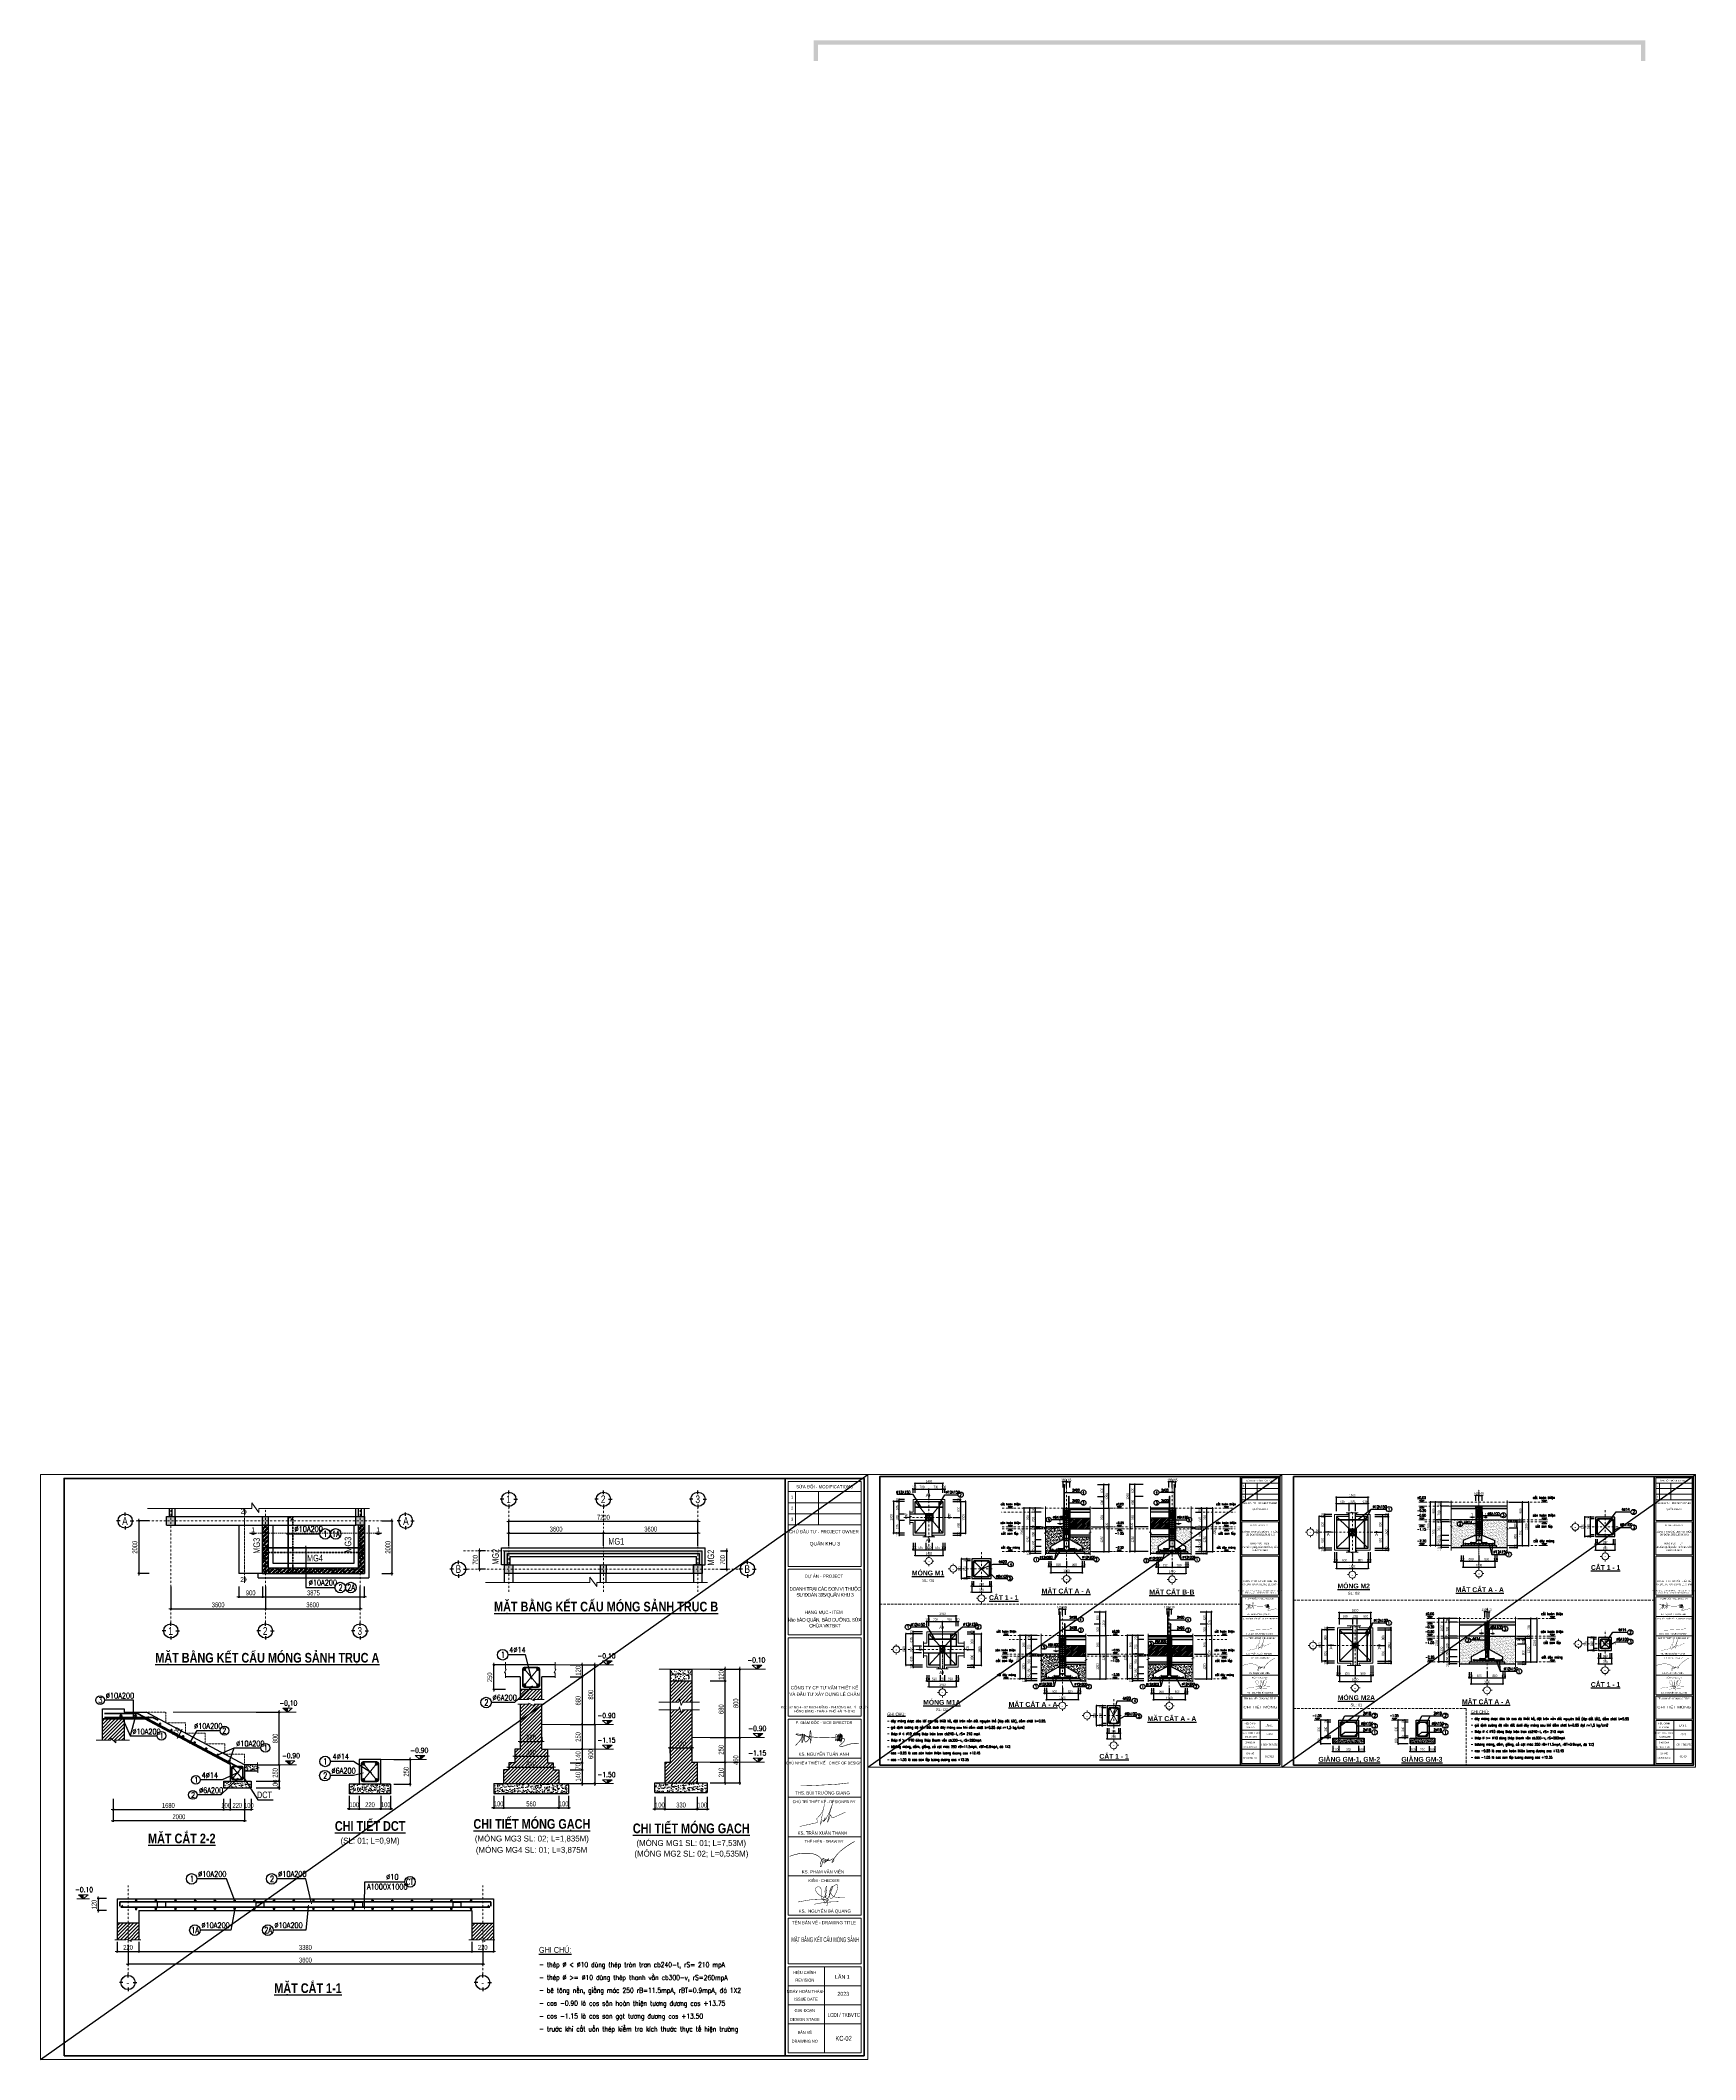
# Model space of a CAD drawing. Header units: millimetres. Extents: x -211129 to 461116, y -574633 to 115.
# Drawn here: x -141409 to -57409, y -561391 to -458891 of the extents above; entities that cross this region are included whole.
import ezdxf
from ezdxf.enums import TextEntityAlignment as Align

# ---------------------------------------------------------------- set-up
doc = ezdxf.new("R2010")
doc.units = ezdxf.units.MM
doc.header["$MEASUREMENT"] = 0
doc.header["$PDMODE"] = 32
for name, pattern in [('CENTER', [2, 1.25, -0.25, 0.25, -0.25]), ('DASHDOT', [1, 0.5, -0.25, 0, -0.25]), ('HIDDEN', [0.375, 0.25, -0.125]), ('HIDDEN2', [0.1875, 0.125, -0.0625])]:
    doc.linetypes.add(name, pattern=pattern)
doc.layers.get('Defpoints').update_dxf_attribs({"color": 1})
for name, color, linetype, lineweight in [('08. Net Text', 3, 'Continuous', 13), ('Dim', 252, 'Continuous', 13), ('hatch1', 136, 'Continuous', 9), ('ISO', 153, 'Continuous', 13), ('Khungten_LCDI', 7, 'Continuous', 5), ('LC Dim', 8, 'Continuous', 18), ('LC Hatch', 252, 'Continuous', 9), ('LC Hatch @ 1', 252, 'Continuous', 9), ('LC ISO', 153, 'Continuous', 13), ('LC Khac', 4, 'Continuous', 9), ('LC MANH DUT', 35, 'HIDDEN', 5), ('LC Net dam 1', 30, 'Continuous', 30), ('LC Net dam2', 6, 'Continuous', 40), ('LC Net dam3', 1, 'Continuous', 60), ('LC Net manh', 133, 'Continuous', 5), ('LC Net thay', 63, 'Continuous', 25), ('LC Net truc', 79, 'DASHDOT', 13), ('LC Text1', 3, 'Continuous', 20), ('LC Text2', 7, 'Continuous', 25), ('thay1', 63, 'Continuous', 18), ('truc', 76, 'CENTER', 9), ('v-MANH', 147, 'Continuous', 5), ('v-TRUC', 8, 'CENTER', 13)]:
    doc.layers.add(name, color=color, linetype=linetype, lineweight=lineweight)
doc.layers.add('HATCH', color=7, linetype='Continuous')
doc.layers.add('KCS_Plotter', color=11, linetype='Continuous', plot=False)
doc.styles.add('1', font='vnsimli.shx', dxfattribs={"width": 0.6})
doc.styles.add('EG 1', font='VHAVANB.TTF')
doc.styles.add('HOATBIF', font='hoatbif.shx', dxfattribs={"width": 0.7})
doc.styles.add('Khungten', font='VHAVAN.TTF', dxfattribs={"width": 0.9, "height": 5000})
doc.styles.add('LC 1', font='VHAVANB.TTF')
doc.styles.add('LC 3', font='vnsimli.shx', dxfattribs={"width": 0.75})
doc.styles.add('LC3', font='VHARIALB.TTF', dxfattribs={"width": 0.8})
doc.styles.add('T1', font='Vnsimli.shx', dxfattribs={"width": 0.8})
doc.styles.add('T2', font='VHARIAL.TTF', dxfattribs={"width": 0.8})
doc.styles.add('Tahoma', font='tahoma.ttf')
doc.styles.add('Text Khung Ten', font='VHAVAN.TTF')
doc.styles.add('Title', font='VHBLACK.TTF', dxfattribs={"width": 0.8})
doc.styles.add('VNAVANTH', font='VHAVANB.TTF', dxfattribs={"width": 0.6})
doc.dimstyles.new('1-100', dxfattribs={"dimscale": 100, "dimtxt": 2.5, "dimasz": 0.35, "dimexe": 0.5, "dimexo": 0, "dimgap": 0.8, "dimtad": 1, "dimdec": 0, "dimzin": 0, "dimdsep": 46, "dimtxsty": 'HOATBIF', "dimblk1": 'DOT', "dimblk2": 'DOT', "dimsah": 1, "dimcen": -1, "dimdle": 1, "dimclrd": 256, "dimclre": 256, "dimclrt": 4, "dimadec": 3, "dimazin": 2, "dimtfac": 0.333333, "dimtdec": 0, "dimtix": 1, "dimtmove": 2, "dimatfit": 3, "dimldrblk": 'DOT', "dimfxl": 1, "dimtvp": 0.833333, "dimtolj": 1, "dimtzin": 0, "dimarcsym": 0})
doc.dimstyles.new('1-100$7', dxfattribs={"dimtxt": 230, "dimasz": 300, "dimexe": 50, "dimexo": 300, "dimgap": 80, "dimtad": 1, "dimdec": 3, "dimzin": 12, "dimdsep": 46, "dimtxsty": '1', "dimblk1": 'ARCHTICK', "dimblk2": 'ARCHTICK', "dimsah": 1, "dimcen": 0.09, "dimdle": 160, "dimclrd": 6, "dimclre": 6, "dimclrt": 2, "dimadec": 3, "dimazin": 3, "dimtfac": 1, "dimtdec": 3, "dimtix": 1, "dimtmove": 2, "dimatfit": 3, "dimldrblk": 'DOTSMALL', "dimfxl": 1, "dimtolj": 1, "dimtzin": 15, "dimarcsym": 0})
doc.dimstyles.new('1-100(1-50)', dxfattribs={"dimscale": 50, "dimtxt": 2.5, "dimasz": 0.35, "dimexe": 0.5, "dimexo": 0, "dimgap": 0.8, "dimtad": 1, "dimdec": 0, "dimzin": 0, "dimdsep": 46, "dimtxsty": 'HOATBIF', "dimblk1": 'DOT', "dimblk2": 'DOT', "dimsah": 1, "dimcen": -1, "dimdle": 1, "dimclrd": 256, "dimclre": 256, "dimclrt": 4, "dimadec": 3, "dimazin": 2, "dimtfac": 0.333333, "dimtdec": 0, "dimtix": 1, "dimtmove": 2, "dimatfit": 3, "dimldrblk": 'DOT', "dimfxl": 1, "dimtvp": 0.833333, "dimtolj": 1, "dimtzin": 0, "dimarcsym": 0})
doc.dimstyles.new('1-110', dxfattribs={"dimscale": 110, "dimtxt": 2.5, "dimasz": 0.35, "dimexe": 0.5, "dimexo": 1, "dimgap": 0.8, "dimtad": 1, "dimdec": 0, "dimzin": 0, "dimdsep": 46, "dimtxsty": 'HOATBIF', "dimblk1": 'DOT', "dimblk2": 'DOT', "dimsah": 1, "dimcen": -1, "dimdle": 1, "dimclrd": 256, "dimclre": 256, "dimclrt": 4, "dimadec": 3, "dimazin": 2, "dimtfac": 0.333333, "dimtdec": 0, "dimtix": 1, "dimtmove": 2, "dimatfit": 3, "dimldrblk": 'DOT', "dimfxl": 1, "dimtvp": 0.833333, "dimtolj": 1, "dimtzin": 0, "dimarcsym": 0})
pattern_1 = [(50, (-32734.67, -81025.82), (215.178055, -18.82564), [22.5, -247.5]), (355, (-32734.67, -81025.82), (-41.6254, 225.65764), [18, -198]), (100.4514, (-32716.74, -81027.4), (173.55281, 206.83186), [19.12206, -210.34263]), (46.1842, (-32734.67, -80965.82), (320.17231, -49.6557), [33.75, -371.25]), (96.6356, (-32708, -80969.96), (280.39881, 292.23536), [28.68309, -315.5139]), (351.1842, (-32734.67, -80965.82), (280.39858, 292.23558), [27, -297]), (21, (-32704.67, -80980.82), (179.072116, -120.78567), [22.5, -247.5]), (326, (-32704.67, -80980.82), (72.9946, 217.54501), [18, -198]), (71.4514, (-32689.75, -80990.9), (252.06679, 96.75915), [19.12206, -210.34263]), (37.5, (-32734.67, -81025.824), (3.647957, 99.868156), [0, -195.6, 0, -201, 0, -198.75]), (7.5, (-32734.67, -81025.82), (78.92086, 118.323514), [0, -114.6, 0, -191.1, 0, -75.75]), (327.5, (-32801.57, -81025.824), (160.146731, -6.766462), [0, -75, 0, -234, 0, -310.5]), (317.5, (-32831.57, -81025.82), (174.95585, 30.031495), [0, -97.5, 0, -155.4, 0, -220.5]), (45, (-32734.67, -81025.82), (-79.549513, 79.549513), []), (45, (-32681.64, -81025.82), (-79.549513, 79.549513), [])]
pattern_2 = [(37.5, (-32734.67, -81025.82), (-3.779601, 115.609426), [0, -91.2, 0, -102, 0, -97.5]), (7.5, (-32734.67, -81025.82), (106.1866, 169.328764), [0, -49.2, 0, -82.2, 0, -31.5]), (327.5, (-32808.47, -81025.82), (186.848512, 0.339543), [0, -30, 0, -108, 0, -141]), (317.5, (-32808.47, -81025.82), (180.367596, 52.660534), [0, -15, 0, -70.8, 0, -81])]
pattern_3 = [(50, (-32734.67, -81025.824), (71.726018, -6.2752135), [7.5, -82.5]), (355, (-32734.67, -81025.824), (-13.875133, 75.219213), [6, -66]), (100.4514, (-32728.69, -81026.35), (57.850938, 68.943954), [6.374019, -70.114211]), (46.1842, (-32734.67, -81005.82), (106.724105, -16.551901), [11.25, -123.75]), (96.6356, (-32725.78, -81007.2), (93.46627, 97.411787), [9.56103, -105.1713]), (351.1842, (-32734.67, -81005.82), (93.466195, 97.41186), [9, -99]), (21, (-32724.67, -81010.824), (59.690705, -40.261889), [7.5, -82.5]), (326, (-32724.67, -81010.824), (24.331533, 72.515005), [6, -66]), (71.4514, (-32719.695, -81014.18), (84.022263, 32.25305), [6.374019, -70.114211]), (37.5, (-32734.67, -81025.824), (1.2159855, 33.2893854), [0, -65.2, 0, -67, 0, -66.25]), (7.5, (-32734.67, -81025.824), (26.3069537, 39.4411712), [0, -38.2, 0, -63.7, 0, -25.25]), (327.5, (-32756.97, -81025.824), (53.3822436, -2.2554872), [0, -25, 0, -78, 0, -103.5]), (317.5, (-32766.97, -81025.824), (58.318617, 10.010498), [0, -32.5, 0, -51.8, 0, -73.5])]
pattern_4 = [(45, (-32734.67, -81025.824), (-44.194174, 44.194174), [])]
pattern_5 = [(50, (-32948.89, -1e-10), (215.178055, -18.82564), [22.5, -247.5]), (355, (-32948.89, -1e-10), (-41.6254, 225.65764), [18, -198]), (100.4514, (-32930.96, -1.57), (173.552815, 206.83186), [19.12206, -210.34263]), (46.1842, (-32948.9, 60), (320.17231, -49.6557), [33.75, -371.25]), (96.6356, (-32922.2, 55.86), (280.39881, 292.23536), [28.68309, -315.5139]), (351.1842, (-32948.9, 60), (280.39858, 292.23558), [27, -297]), (21, (-32918.89, 45), (179.072116, -120.78567), [22.5, -247.5]), (326, (-32918.89, 45), (72.9946, 217.54501), [18, -198]), (71.4514, (-32903.96, 34.93), (252.06679, 96.75915), [19.12206, -210.34263]), (37.5, (-32948.89, -1e-10), (3.647957, 99.868156), [0, -195.6, 0, -201, 0, -198.75]), (7.5, (-32948.89, -1e-10), (78.920861, 118.323514), [0, -114.6, 0, -191.1, 0, -75.75]), (327.5, (-33015.79, -1e-10), (160.146731, -6.766462), [0, -75, 0, -234, 0, -310.5]), (317.5, (-33045.79, -1e-10), (174.95585, 30.031495), [0, -97.5, 0, -155.4, 0, -220.5]), (45, (-32948.89, -1e-10), (-79.549513, 79.549513), []), (45, (-32895.85, -1e-10), (-79.549513, 79.549513), [])]
pattern_6 = [(140, (-32734.67, -81025.82), (18.82564, 215.178055), [22.5, -247.5]), (85, (-32734.67, -81025.82), (-225.65764, -41.6254), [18, -198]), (190.4514, (-32733.1, -81007.9), (-206.83186, 173.55281), [19.12206, -210.34263]), (136.1842, (-32794.67, -81025.82), (49.6557, 320.17231), [33.75, -371.25]), (186.6356, (-32790.53, -80999.14), (-292.23536, 280.39881), [28.68309, -315.5139]), (81.1842, (-32794.67, -81025.82), (-292.23558, 280.39858), [27, -297]), (111, (-32779.67, -80995.82), (120.78567, 179.072116), [22.5, -247.5]), (56, (-32779.67, -80995.82), (-217.54501, 72.9946), [18, -198]), (161.4514, (-32769.6, -80980.9), (-96.75915, 252.06679), [19.12206, -210.34263]), (127.5, (-32734.67, -81025.824), (-99.868156, 3.647957), [0, -195.6, 0, -201, 0, -198.75]), (97.5, (-32734.67, -81025.82), (-118.323514, 78.92086), [0, -114.6, 0, -191.1, 0, -75.75]), (57.5, (-32734.67, -81092.724), (6.766462, 160.146731), [0, -75, 0, -234, 0, -310.5]), (47.5, (-32734.67, -81122.72), (-30.031495, 174.95585), [0, -97.5, 0, -155.4, 0, -220.5]), (135, (-32734.67, -81025.82), (-79.549513, -79.549513), []), (135, (-32734.67, -80972.79), (-79.549513, -79.549513), [])]
pattern_7 = [(50, (-412632.48, -82344.4), (307.39691, -26.89375), [32.14283, -353.57108]), (355, (-412632.48, -82344.4), (-59.4648, 322.36773), [25.71426, -282.85686]), (100.4514, (-412606.86, -82346.65), (247.93234, 295.4738), [27.3172, -300.48918]), (46.1842, (-412632.48, -82258.7), (457.38856, -70.93665), [48.21424, -530.3566]), (96.6356, (-412594.36, -82264.6), (400.56933, 417.47867), [40.9758, -450.7337]), (351.1842, (-412632.5, -82258.7), (400.569, 417.479), [38.5714, -424.2853]), (21, (-412589.62, -82280.12), (255.81705, -172.55078), [32.14283, -353.57108]), (326, (-412589.62, -82280.12), (104.2779, 310.77828), [25.71426, -282.85686]), (71.4514, (-412568.3, -82294.5), (360.09505, 138.22722), [27.3172, -300.48918]), (37.5, (-412632.48, -82344.41), (5.211361, 142.668652), [0, -279.42829, 0, -287.14257, 0, -283.92829]), (7.5, (-412632.48, -82344.4), (112.743975, 169.03342), [0, -163.71412, 0, -272.999727, 0, -108.214178]), (327.5, (-412728.05, -82344.41), (228.780815, -9.666364), [0, -107.14275, 0, -334.28538, 0, -443.570985]), (317.5, (-412770.9, -82344.4), (249.93668, 42.90209), [0, -139.285575, 0, -221.99978, 0, -314.999685])]
pattern_8 = [(50, (-189656.68, -353839.73), (256.1641, -22.41145), [26.7857, -294.64256]), (355, (-189656.68, -353839.73), (-49.554, 268.63978), [21.42855, -235.71405]), (100.45144, (-189635.33, -353841.6), (206.6101, 246.22832), [22.76433, -250.40765]), (46.1842, (-189656.68, -353768.3), (381.15724, -59.11397), [40.1785, -441.96384]), (96.63564, (-189624.9, -353773.22), (333.8075, 347.89915), [34.1465, -375.6117]), (351.18416, (-189656.68, -353768.3), (333.8075, 347.89915), [32.1428, -353.5711]), (21, (-189620.96, -353786.15), (213.18088, -143.79232), [26.7857, -294.64256]), (326, (-189620.96, -353786.15), (86.89825, 258.9819), [21.42855, -235.71405]), (71.45144, (-189603.2, -353798.14), (300.07912, 115.18958), [22.76433, -250.40765]), (37.5, (-189656.68, -353839.73), (4.3428, 118.890543), [0, -232.85691, 0, -239.28547, 0, -236.6069]), (7.5, (-189656.68, -353839.73), (93.95331, 140.861184), [0, -136.42843, 0, -227.49977, 0, -90.17848]), (327.5, (-189736.32, -353839.73), (190.65068, -8.055303), [0, -89.28562, 0, -278.57115, 0, -369.64249]), (317.5, (-189772.03, -353839.73), (208.28057, 35.75174), [0, -116.07131, 0, -184.99981, 0, -262.49974])]
pattern_9 = [(50, (-370660.36, -81025.82), (286.90407, -25.10085), [30, -330]), (355, (-370660.36, -81025.82), (-55.50053, 300.87685), [24, -264]), (100.4514, (-370636.45, -81027.92), (231.40375, 275.77582), [25.49608, -280.45684]), (46.1842, (-370660.36, -80945.82), (426.89642, -66.2076), [45, -495]), (96.6356, (-370624.8, -80951.34), (373.86508, 389.64715), [38.2441, -420.6852]), (351.1842, (-370660.36, -80945.82), (373.86478, 389.64744), [36, -396]), (21, (-370620.36, -80965.82), (238.76282, -161.04756), [30, -330]), (326, (-370620.36, -80965.82), (97.32613, 290.06002), [24, -264]), (71.4514, (-370600.46, -80979.24), (336.08905, 129.0122), [25.49608, -280.45684]), (37.5, (-370660.36, -81025.82), (4.863942, 133.157542), [0, -260.8, 0, -268, 0, -265]), (7.5, (-370660.36, -81025.82), (105.227815, 157.764685), [0, -152.8, 0, -254.8, 0, -101]), (327.5, (-370749.56, -81025.82), (213.528974, -9.021949), [0, -100, 0, -312, 0, -414]), (317.5, (-370789.56, -81025.82), (233.27447, 40.04199), [0, -130, 0, -207.2, 0, -294]), (45, (-370660.36, -81025.82), (-106.066017, 106.066017), []), (45, (-370589.65, -81025.82), (-106.066017, 106.066017), [])]

# ---------------------------------------------------------------- blocks, each defined once
blk = doc.blocks.new('NGUYEN BA QUANG')
at = {"layer": 'LC ISO', "const_width": 54}
for points in [[(-3416, -557, -0.0010233), (-2231, -345, -0.0083849), (-1869, -289, -0.0261139), (-905, -212, -0.0071659), (-491, -205, 0.0017735), (-49, -203, 0.0097361), (200, -197, 0.025773), (331, -186, 0.0544649), (383, -173, 0.09183), (397, -166, 0.3862622), (399, -152, 0.1297931), (379, -135, 0.0368009), (321, -108, 0.0161279), (184, -59, -0.0067357), (-183, 62, -0.0239236), (-416, 154, -0.0467855), (-684, 310, -0.0415094), (-918, 503, -0.092678), (-1136, 813, -0.0777785), (-1199, 1035, -0.0701065), (-1196, 1141, -0.2015724), (-1106, 1286, -0.0918868), (-982, 1343, -0.1188506), (-732, 1351, -0.227561), (-543, 1208, -0.0557164), (-508, 1121, -0.0357413), (-487, 1019, -0.0227565), (-478, 904, -0.0186777), (-477, 714, 0.0053615), (-493, 294, 0.0225006), (-487, 25, 0.0249561), (-474, -85, 0.051878), (-451, -169, 0.0840037), (-427, -209, 0.302699), (-372, -224, 0.0910284), (-331, -204, 0.0457694), (-285, -164, 0.0314074), (-218, -87, 0.0264732), (-114, 66, 0.0388783), (124, 530, 0.0633875), (207, 831, 0.0303767), (243, 1236, 0.019395), (241, 1350, 0.050857), (231, 1429, 0.0892589), (221, 1451, 0.4461927), (202, 1454, 0.0896702), (185, 1438, 0.0483152), (156, 1388, 0.0245678), (114, 1288, 0.037087), (24, 971, 0.0681105), (7, 722, 0.0074038), (19, 571, -0.0098205), (27, 442, 0.0137748), (38, 214, 0.0239914), (46, 154, 0.0686415), (58, 113, 0.1684949), (71, 99, 0.190472), (82, 99, 0.1357526), (102, 116, 0.0425465), (133, 165, 0.0372468), (185, 280, 0.0834618), (192, 310, 0.7523962), (189, 311, 0.0771033), (170, 286, 0.0677775), (106, 135, 0.0796422), (97, 52, 0.0761501), (107, 12, 0.0908181), (168, -77, 0.1629919), (233, -111, 0.1345346), (287, -101, 0.0461347), (315, -85, 0.0588999), (372, -33, 0.0334464), (431, 44, 0.0204929), (492, 142, 0.0189308), (584, 325, 0.0123147), (712, 617, 0.006262), (906, 1114)], [(906, 1114, 0.0068212), (929, 1272, 0.0117745), (937, 1340, 0.0262664), (938, 1394, 0.0521035), (935, 1423, 0.0767832), (930, 1436, 0.1639711), (923, 1442, 0.1700422), (914, 1442, 0.0804787), (902, 1436, 0.05585), (881, 1417, 0.0310563), (847, 1375, 0.0252032), (791, 1286, 0.116129), (556, 476, 0.0619741), (575, 166, 0.0453647), (610, 47, 0.0706763), (660, -41, 0.0914148), (710, -86, 0.1469051), (783, -104, 0.0684475), (833, -95, 0.0496358), (885, -72, 0.0539859), (978, -6, 0.0292093), (1056, 69, 0.0213044), (1134, 162, 0.0254909), (1250, 329, 0.0688733), (1561, 1027, 0.0177299), (1596, 1171, 0.0376973), (1624, 1368, 0.0290371), (1623, 1453, 0.0428799), (1613, 1525, 0.0667264), (1590, 1583, 0.1004946), (1556, 1623, 0.1118715), (1508, 1644, 0.0546311), (1469, 1647, 0.0411791), (1426, 1643, 0.04561), (1355, 1623, 0.0496701), (1225, 1558, 0.1094288), (829, 1164, 0.0504697), (753, 1012, 0.3681263), (1079, 156, 0.0406548), (1223, 90, 0.031441), (1383, 42, 0.0235031), (1557, 9, 0.0170839), (1742, -10, 0.0119355), (1936, -19, 0.0091334), (2206, -21, 0.0029154), (2480, -16)], [(-1368, -847, -0.0040515), (-800, -737, -0.0263843), (342, -582, -0.0063389), (726, -556, -0.0042152), (1111, -537, -0.0026292), (1689, -517)], [(274, -380, 0.0025836), (99, -322, 0.0048292), (-9, -289, 0.0095493), (-104, -262, 0.0201896), (-180, -245, 0.0203908), (-210, -242, 0.0377921), (-233, -241, 0.0838906), (-249, -244, 0.1298664), (-256, -250, 0.1706473), (-258, -257, 0.0741418), (-257, -264, 0.0433302), (-253, -271, 0.0389821), (-240, -290, 0.0183814), (-209, -327, -0.0061446), (-155, -388, -0.0171614), (-112, -442, -0.0291793), (-72, -502, -0.0562767), (-39, -577, -0.0254161), (-31, -610, -0.0032474), (-24, -652, 0.0333155), (-18, -677, 0.0556315), (-12, -689, 0.0875211), (-5, -698, 0.1582798), (8, -703, 0.0777698), (18, -702, 0.0514953), (30, -698, 0.0483803), (50, -685, 0.02792), (72, -667, 0.0212153), (104, -635, 0.0127575), (138, -596, 0.0113536), (192, -528, 0.0059453), (265, -430, -0.0079036), (360, -301, -0.0114833), (384, -270, -0.0278225), (404, -249, -0.066961), (415, -240, -0.1235452), (420, -238, -0.2485841), (424, -240, -0.1208396), (426, -246, -0.0645966), (426, -260, -0.0270083), (421, -289, -0.0113062), (411, -326, -0.0070848), (384, -419, 0.0077733), (340, -569, 0.0316199), (266, -923, 0.0047948), (248, -1055)]]:
    blk.add_lwpolyline(points, format="xyb", dxfattribs=at)
blk = doc.blocks.new('Mr. Giang')
at = {"layer": 'LC ISO', "const_width": 50}
blk.add_lwpolyline([(138, -164), (149, -174), (155, -177), (164, -181), (175, -184), (186, -185), (197, -185), (206, -185), (221, -185), (232, -185), (244, -185), (255, -185), (267, -185), (278, -185), (290, -185), (301, -185), (313, -185), (324, -185), (335, -185), (346, -186), (358, -186), (369, -186), (380, -186), (391, -186), (402, -186), (413, -187), (424, -187), (435, -187), (446, -187), (457, -187), (468, -187), (479, -188), (490, -188), (501, -188), (512, -188), (523, -189), (534, -189), (544, -189), (555, -189), (566, -190), (577, -190), (588, -190), (598, -190), (609, -191), (620, -191), (630, -191), (641, -191), (652, -192), (662, -192), (673, -192), (684, -192), (694, -193), (705, -193), (715, -193), (726, -193), (736, -194), (747, -194), (758, -194), (768, -194), (779, -194), (789, -195), (800, -195), (810, -195), (821, -195), (831, -195), (842, -196), (852, -196), (863, -196), (874, -196), (884, -196), (895, -196), (905, -196), (916, -197), (926, -197), (937, -197), (947, -197), (958, -197), (968, -197), (979, -197), (990, -197), (998, -197), (1011, -197), (1021, -197), (1032, -197), (1043, -197), (1053, -197), (1064, -197), (1075, -197), (1085, -197), (1096, -197), (1107, -196), (1117, -196), (1128, -196), (1139, -196), (1149, -196), (1160, -196), (1171, -195), (1182, -195), (1192, -195), (1203, -195), (1214, -195), (1224, -194), (1235, -194), (1246, -194), (1257, -194), (1268, -193), (1278, -193), (1289, -193), (1300, -192), (1311, -192), (1322, -192), (1332, -191), (1343, -191), (1354, -191), (1365, -190), (1376, -190), (1386, -189), (1397, -189), (1408, -189), (1419, -188), (1430, -188), (1441, -187), (1452, -187), (1462, -186), (1473, -186), (1484, -185), (1495, -185), (1506, -184), (1517, -184), (1528, -183), (1539, -183), (1549, -182), (1560, -182), (1571, -181), (1582, -181), (1593, -180), (1604, -180), (1615, -179), (1626, -179), (1637, -178), (1648, -177), (1658, -177), (1669, -176), (1680, -176), (1691, -175), (1702, -174), (1713, -174), (1724, -173), (1735, -173), (1746, -172), (1757, -171), (1768, -171), (1778, -170), (1789, -169), (1800, -169), (1811, -168), (1822, -168), (1833, -167), (1844, -166), (1855, -166), (1866, -165), (1877, -164), (1888, -164), (1898, -163), (1909, -162), (1920, -162), (1931, -161), (1942, -160), (1953, -160), (1964, -159), (1975, -158), (1986, -158), (1996, -157), (2007, -156), (2018, -155), (2029, -155), (2040, -154), (2051, -153), (2062, -153), (2069, -152), (2083, -151), (2094, -151), (2105, -150), (2116, -149), (2127, -149), (2138, -148), (2149, -147), (2159, -147), (2170, -146), (2181, -145), (2192, -145), (2203, -144), (2214, -143), (2224, -143), (2235, -142), (2246, -141), (2257, -141), (2268, -140), (2278, -139), (2289, -139), (2300, -138), (2311, -137), (2322, -137), (2333, -136), (2343, -135), (2354, -135), (2365, -134), (2376, -134), (2387, -133), (2397, -132), (2408, -132), (2419, -131), (2430, -130), (2441, -130), (2451, -129), (2462, -129), (2473, -128), (2487, -127), (2495, -127), (2505, -126), (2516, -126), (2527, -125), (2538, -125), (2549, -124), (2560, -124), (2570, -123), (2581, -123), (2592, -122), (2603, -122), (2614, -121), (2624, -121), (2635, -120), (2646, -120), (2657, -119), (2668, -119), (2679, -118), (2689, -118), (2700, -117), (2711, -117), (2722, -116), (2733, -116), (2744, -115), (2754, -115), (2765, -114), (2776, -114), (2787, -113), (2798, -113), (2809, -112), (2819, -112), (2830, -111), (2841, -111), (2852, -111), (2863, -110), (2874, -110), (2884, -109), (2895, -109), (2906, -108), (2917, -108), (2928, -107), (2939, -107), (2949, -106), (2960, -106), (2971, -106), (2982, -105), (2993, -105), (3004, -104), (3014, -104), (3025, -103), (3036, -103), (3047, -102), (3058, -102), (3069, -101), (3079, -101), (3090, -100), (3101, -100), (3112, -99), (3123, -99), (3134, -98), (3144, -98), (3155, -97), (3166, -97), (3177, -96), (3188, -96), (3199, -95), (3209, -95), (3220, -94), (3231, -94), (3242, -93), (3253, -93), (3264, -92), (3274, -92), (3285, -91), (3296, -91), (3307, -90), (3318, -89), (3329, -89), (3339, -88), (3350, -88), (3361, -87), (3372, -86), (3383, -86), (3394, -85), (3404, -85), (3415, -84), (3426, -83), (3437, -83), (3448, -82), (3458, -81), (3469, -81), (3480, -80), (3491, -79), (3502, -79), (3513, -78), (3523, -77), (3534, -76), (3545, -76), (3556, -75), (3567, -74), (3577, -73), (3588, -73), (3599, -72), (3610, -71), (3621, -70), (3632, -69), (3642, -69), (3651, -68), (3664, -67), (3675, -66), (3686, -65), (3696, -64), (3707, -63), (3718, -62), (3729, -62), (3740, -61), (3750, -60), (3761, -59), (3772, -58), (3783, -57), (3794, -56), (3804, -55), (3815, -54), (3826, -53), (3837, -52), (3848, -51), (3858, -50), (3869, -49), (3880, -48), (3891, -47), (3902, -46), (3912, -45), (3923, -44), (3934, -43), (3945, -41), (3955, -40), (3966, -39), (3977, -38), (3988, -37), (3999, -36), (4009, -35), (4020, -34), (4031, -33), (4042, -31), (4053, -30), (4063, -29), (4074, -28), (4085, -27), (4096, -26), (4106, -24), (4117, -23), (4128, -22), (4139, -21), (4150, -20), (4160, -19), (4171, -17), (4182, -16), (4193, -15), (4203, -14), (4214, -12), (4225, -11), (4236, -10), (4247, -9), (4257, -8), (4268, -6), (4279, -5), (4290, -4), (4300, -3), (4311, -1), (4322, 0), (4333, 1), (4343, 2), (4354, 4), (4365, 5), (4376, 6), (4387, 7), (4397, 9), (4408, 10), (4419, 11), (4430, 12), (4440, 14), (4451, 15), (4462, 16), (4473, 17), (4483, 19), (4494, 20), (4505, 21), (4516, 22), (4527, 24), (4537, 25), (4548, 26), (4559, 27), (4570, 29), (4580, 30), (4591, 31), (4602, 32), (4613, 34), (4623, 35), (4634, 36), (4645, 37), (4656, 39), (4667, 40), (4677, 41), (4688, 42), (4699, 44), (4710, 45), (4720, 46), (4731, 47), (4742, 49), (4753, 50), (4764, 51), (4774, 52), (4785, 53), (4796, 55), (4807, 56), (4817, 57), (4828, 58), (4839, 60), (4850, 61), (4860, 62), (4871, 63), (4882, 65), (4893, 66), (4904, 67), (4914, 68), (4925, 69), (4936, 71), (4947, 72), (4957, 73), (4968, 74), (4979, 76), (4990, 77)], dxfattribs=at)
blk = doc.blocks.new('a tuan anh')
at = {"layer": 'LC ISO', "const_width": 30}
blk.add_lwpolyline([(-1971, -413), (-1953, -395), (-1935, -376), (-1926, -367), (-1918, -358), (-1909, -348), (-1900, -339), (-1892, -330), (-1883, -321), (-1874, -311), (-1866, -302), (-1857, -293), (-1849, -284), (-1840, -275), (-1832, -266), (-1828, -261), (-1824, -257), (-1820, -252), (-1816, -248), (-1811, -243), (-1807, -239), (-1803, -234), (-1799, -230), (-1795, -225), (-1792, -221), (-1788, -217), (-1784, -212), (-1780, -208), (-1776, -203), (-1772, -199), (-1768, -194), (-1765, -190), (-1761, -185), (-1757, -181), (-1753, -176), (-1750, -172), (-1746, -167), (-1743, -163), (-1739, -158), (-1736, -153), (-1732, -149), (-1729, -144), (-1725, -139), (-1722, -134), (-1718, -129), (-1715, -124), (-1712, -119), (-1710, -116), (-1708, -114), (-1707, -111), (-1705, -109), (-1704, -106), (-1702, -103), (-1701, -101), (-1699, -98), (-1697, -95), (-1696, -92), (-1694, -90), (-1693, -87), (-1691, -84), (-1690, -81), (-1688, -78), (-1687, -76), (-1685, -73), (-1684, -70), (-1682, -67), (-1681, -64), (-1680, -61), (-1678, -58), (-1677, -55), (-1675, -52), (-1674, -49), (-1673, -45), (-1671, -42), (-1670, -39), (-1668, -36), (-1667, -33), (-1666, -29), (-1664, -26), (-1663, -23), (-1662, -19), (-1661, -16), (-1659, -12), (-1658, -9), (-1657, -5), (-1656, -2), (-1654, 2), (-1653, 5), (-1652, 9), (-1651, 13), (-1650, 16), (-1648, 20), (-1647, 24), (-1646, 28), (-1645, 32), (-1643, 39), (-1641, 47), (-1639, 55), (-1638, 58), (-1637, 62), (-1636, 66), (-1635, 70), (-1634, 74), (-1633, 77), (-1632, 81), (-1631, 85), (-1630, 88), (-1629, 92), (-1628, 95), (-1627, 99), (-1627, 102), (-1626, 106), (-1625, 109), (-1624, 112), (-1624, 115), (-1623, 117), (-1623, 119), (-1623, 120), (-1622, 122), (-1622, 123), (-1622, 124), (-1621, 126), (-1621, 127), (-1621, 129), (-1620, 130), (-1620, 131), (-1620, 133), (-1619, 134), (-1619, 135), (-1619, 137), (-1618, 138), (-1618, 139), (-1618, 140), (-1618, 141), (-1617, 142), (-1617, 143), (-1617, 144), (-1617, 145), (-1616, 146), (-1616, 147), (-1616, 148), (-1616, 149), (-1616, 150), (-1615, 151), (-1615, 152), (-1615, 153), (-1615, 153), (-1615, 154), (-1614, 155), (-1614, 155), (-1614, 156), (-1614, 156), (-1614, 157), (-1614, 157), (-1613, 158), (-1613, 158), (-1613, 159), (-1613, 159), (-1613, 159), (-1613, 159), (-1613, 160), (-1613, 160), (-1613, 160), (-1613, 160), (-1612, 160), (-1612, 160), (-1612, 160), (-1612, 160), (-1612, 160), (-1612, 160), (-1612, 160), (-1612, 160), (-1612, 160), (-1612, 159), (-1612, 159), (-1612, 159), (-1612, 158), (-1612, 158), (-1612, 158), (-1612, 157), (-1612, 157), (-1612, 156), (-1612, 156), (-1612, 155), (-1612, 155), (-1612, 154), (-1612, 153), (-1612, 153), (-1612, 152), (-1612, 151), (-1613, 150), (-1613, 150), (-1613, 149), (-1613, 148), (-1613, 147), (-1613, 146), (-1613, 145), (-1613, 144), (-1613, 143), (-1613, 142), (-1613, 141), (-1614, 140), (-1614, 139), (-1614, 138), (-1614, 137), (-1614, 136), (-1614, 134), (-1614, 133), (-1614, 132), (-1615, 131), (-1615, 129), (-1615, 128), (-1615, 127), (-1615, 125), (-1615, 124), (-1616, 122), (-1616, 121), (-1616, 120), (-1616, 118), (-1616, 117), (-1616, 115), (-1617, 113), (-1617, 112), (-1617, 110), (-1617, 109), (-1617, 107), (-1618, 105), (-1618, 102), (-1618, 99), (-1619, 95), (-1619, 92), (-1620, 88), (-1620, 84), (-1621, 80), (-1621, 77), (-1622, 73), (-1622, 69), (-1623, 65), (-1623, 61), (-1624, 57), (-1624, 52), (-1625, 48), (-1625, 44), (-1626, 40), (-1626, 35), (-1627, 31), (-1628, 26), (-1628, 22), (-1629, 17), (-1629, 13), (-1630, 8), (-1630, 4), (-1631, -1), (-1631, -6), (-1632, -10), (-1633, -15), (-1634, -25), (-1635, -34), (-1636, -44), (-1637, -53), (-1639, -72), (-1640, -82), (-1642, -91), (-1643, -101), (-1643, -106), (-1644, -110), (-1644, -115), (-1645, -120), (-1645, -124), (-1645, -129), (-1646, -133), (-1646, -138), (-1647, -142), (-1647, -147), (-1648, -151), (-1648, -155), (-1648, -160), (-1649, -164), (-1649, -168), (-1650, -172), (-1650, -177), (-1650, -181), (-1650, -185), (-1651, -189), (-1651, -192), (-1651, -196), (-1652, -200), (-1652, -204), (-1652, -207), (-1652, -211), (-1652, -214), (-1653, -218), (-1653, -219), (-1653, -221), (-1653, -223), (-1653, -224), (-1653, -226), (-1653, -228), (-1653, -229), (-1653, -231), (-1653, -232), (-1653, -234), (-1653, -235), (-1653, -237), (-1653, -238), (-1653, -239), (-1653, -241), (-1653, -242), (-1653, -243), (-1653, -245), (-1653, -246), (-1653, -247), (-1653, -249), (-1653, -250), (-1653, -251), (-1653, -252), (-1653, -253), (-1653, -254), (-1653, -255), (-1653, -256), (-1653, -257), (-1653, -258), (-1652, -259), (-1652, -260), (-1652, -261), (-1652, -262), (-1652, -263), (-1652, -264), (-1652, -265), (-1652, -266), (-1652, -266), (-1651, -267), (-1651, -268), (-1651, -268), (-1651, -269), (-1651, -270), (-1651, -270), (-1650, -271), (-1650, -271), (-1650, -272), (-1650, -272), (-1650, -273), (-1649, -273), (-1649, -273), (-1649, -274), (-1649, -274), (-1648, -274), (-1648, -274), (-1648, -275), (-1648, -275), (-1647, -275), (-1647, -275), (-1647, -275), (-1646, -275), (-1646, -275), (-1646, -275), (-1646, -275), (-1645, -275), (-1645, -275), (-1645, -274), (-1644, -274), (-1644, -274), (-1643, -274), (-1643, -274), (-1643, -273), (-1642, -273), (-1642, -272), (-1642, -272), (-1641, -272), (-1641, -271), (-1640, -271), (-1640, -270), (-1640, -270), (-1639, -269), (-1639, -268), (-1638, -268), (-1638, -267), (-1637, -267), (-1637, -266), (-1637, -265), (-1636, -264), (-1636, -264), (-1635, -263), (-1635, -262), (-1634, -261), (-1634, -260), (-1633, -259), (-1633, -258), (-1632, -257), (-1632, -256), (-1631, -255), (-1631, -254), (-1630, -253), (-1630, -252), (-1629, -251), (-1629, -250), (-1628, -249), (-1628, -248), (-1627, -246), (-1627, -245), (-1626, -244), (-1626, -243), (-1625, -242), (-1624, -240), (-1624, -239), (-1623, -238), (-1623, -236), (-1622, -235), (-1621, -232), (-1620, -229), (-1619, -226), (-1618, -223), (-1617, -220), (-1615, -217), (-1614, -214), (-1613, -210), (-1612, -207), (-1611, -203), (-1609, -200), (-1608, -196), (-1607, -193), (-1606, -189), (-1604, -185), (-1603, -182), (-1602, -178), (-1601, -174), (-1600, -170), (-1598, -166), (-1597, -162), (-1596, -158), (-1595, -154), (-1593, -150), (-1592, -146), (-1591, -141), (-1590, -137), (-1589, -133), (-1587, -128), (-1586, -124), (-1585, -120), (-1584, -115), (-1583, -111), (-1581, -107), (-1579, -98), (-1577, -89), (-1575, -80), (-1572, -71), (-1570, -62), (-1568, -53), (-1566, -44), (-1564, -35), (-1563, -30), (-1562, -26), (-1562, -21), (-1561, -17), (-1560, -12), (-1559, -8), (-1558, -3), (-1557, 1), (-1556, 5), (-1556, 10), (-1555, 14), (-1554, 18), (-1553, 22), (-1553, 26), (-1552, 31), (-1551, 35), (-1550, 39), (-1550, 43), (-1549, 47), (-1549, 51), (-1548, 54), (-1547, 58), (-1547, 62), (-1546, 66), (-1546, 69), (-1545, 73), (-1544, 76), (-1544, 80), (-1543, 83), (-1543, 87), (-1542, 90), (-1542, 93), (-1541, 96), (-1541, 98), (-1541, 99), (-1541, 101), (-1541, 102), (-1540, 103), (-1540, 105), (-1540, 106), (-1540, 108), (-1540, 109), (-1539, 110), (-1539, 112), (-1539, 113), (-1539, 114), (-1539, 115), (-1538, 117), (-1538, 118), (-1538, 119), (-1538, 120), (-1538, 121), (-1538, 122), (-1537, 123), (-1537, 124), (-1537, 126), (-1537, 127), (-1537, 127), (-1537, 128), (-1536, 129), (-1536, 130), (-1536, 131), (-1536, 132), (-1536, 133), (-1536, 134), (-1536, 134), (-1536, 135), (-1535, 136), (-1535, 136), (-1535, 137), (-1535, 138), (-1535, 138), (-1535, 139), (-1535, 139), (-1535, 140), (-1535, 140), (-1534, 141), (-1534, 141), (-1534, 142), (-1534, 142), (-1534, 142), (-1534, 143), (-1534, 143), (-1534, 143), (-1534, 143), (-1534, 143), (-1534, 144), (-1534, 144), (-1533, 144), (-1533, 144), (-1533, 144), (-1533, 144), (-1533, 144), (-1533, 144), (-1533, 143), (-1533, 143), (-1533, 143), (-1533, 143), (-1533, 143), (-1533, 142), (-1533, 142), (-1533, 142), (-1533, 141), (-1533, 141), (-1533, 141), (-1533, 140), (-1533, 140), (-1532, 139), (-1532, 139), (-1532, 138), (-1532, 138), (-1532, 137), (-1532, 137), (-1532, 136), (-1532, 135), (-1532, 135), (-1532, 134), (-1532, 133), (-1532, 132), (-1532, 132), (-1532, 131), (-1532, 130), (-1532, 129), (-1532, 128), (-1532, 127), (-1532, 126), (-1532, 125), (-1532, 124), (-1532, 123), (-1532, 122), (-1532, 121), (-1532, 120), (-1532, 119), (-1532, 118), (-1532, 117), (-1532, 116), (-1532, 115), (-1532, 113), (-1532, 112), (-1532, 111), (-1532, 110), (-1532, 107), (-1532, 104), (-1532, 102), (-1532, 99), (-1532, 96), (-1531, 93), (-1531, 90), (-1531, 87), (-1531, 84), (-1531, 81), (-1531, 77), (-1531, 74), (-1531, 71), (-1531, 67), (-1531, 64), (-1531, 60), (-1531, 56), (-1531, 53), (-1530, 49), (-1530, 45), (-1530, 42), (-1530, 38), (-1530, 34), (-1530, 30), (-1530, 26), (-1529, 22), (-1529, 18), (-1529, 14), (-1529, 10), (-1528, 6), (-1528, 1), (-1528, -3), (-1528, -7), (-1527, -11), (-1527, -15), (-1527, -20), (-1527, -24), (-1526, -28), (-1526, -33), (-1525, -37), (-1525, -41), (-1524, -50), (-1523, -59), (-1522, -68), (-1521, -76), (-1521, -81), (-1520, -85), (-1520, -90), (-1519, -94), (-1518, -98), (-1518, -103), (-1517, -107), (-1516, -111), (-1516, -116), (-1515, -120), (-1514, -124), (-1513, -128), (-1513, -133), (-1512, -137), (-1511, -141), (-1510, -145), (-1509, -149), (-1508, -153), (-1507, -157), (-1506, -161), (-1505, -165), (-1504, -169), (-1503, -173), (-1502, -177), (-1501, -180), (-1500, -184), (-1498, -188), (-1498, -190), (-1497, -191), (-1496, -193), (-1496, -195), (-1495, -197), (-1495, -198), (-1494, -200), (-1493, -202), (-1492, -203), (-1492, -205), (-1491, -206), (-1490, -208), (-1490, -209), (-1489, -211), (-1488, -212), (-1487, -214), (-1487, -215), (-1486, -217), (-1485, -218), (-1484, -219), (-1483, -220), (-1483, -222), (-1482, -223), (-1481, -224), (-1480, -225), (-1479, -226), (-1478, -227), (-1477, -228), (-1477, -229), (-1476, -230), (-1475, -231), (-1474, -232), (-1473, -233), (-1472, -234), (-1471, -235), (-1470, -235), (-1469, -236), (-1468, -237), (-1467, -237), (-1466, -238), (-1465, -238), (-1463, -239), (-1462, -239), (-1461, -239), (-1460, -240), (-1459, -240), (-1458, -240), (-1457, -240), (-1456, -240), (-1454, -240), (-1453, -240), (-1452, -240), (-1451, -240), (-1449, -240), (-1448, -240), (-1447, -240), (-1446, -240), (-1444, -239), (-1443, -239), (-1442, -239), (-1441, -238), (-1439, -238), (-1438, -238), (-1437, -237), (-1435, -237), (-1434, -236), (-1433, -235), (-1431, -235), (-1430, -234), (-1428, -234), (-1427, -233), (-1426, -232), (-1424, -231), (-1423, -231), (-1422, -230), (-1420, -229), (-1419, -228), (-1417, -227), (-1416, -226), (-1415, -225), (-1413, -224), (-1412, -223), (-1410, -222), (-1409, -221), (-1408, -220), (-1406, -219), (-1403, -217), (-1400, -215), (-1398, -213), (-1395, -210), (-1392, -208), (-1389, -205), (-1386, -203), (-1383, -200), (-1381, -197), (-1378, -195), (-1375, -192), (-1373, -189), (-1370, -187), (-1367, -184), (-1365, -181), (-1362, -178), (-1359, -175), (-1357, -173), (-1354, -170), (-1352, -167), (-1350, -164), (-1347, -162), (-1345, -159), (-1343, -156), (-1340, -154), (-1338, -151), (-1336, -148), (-1334, -146), (-1332, -143), (-1330, -140), (-1328, -138), (-1326, -135), (-1324, -133), (-1322, -130), (-1321, -128), (-1319, -125), (-1317, -122), (-1315, -120), (-1314, -117), (-1312, -115), (-1310, -112), (-1309, -110), (-1307, -107), (-1306, -104), (-1304, -102), (-1303, -99), (-1301, -97), (-1300, -94), (-1298, -92), (-1297, -89), (-1296, -87), (-1295, -84), (-1293, -81), (-1292, -79), (-1291, -76), (-1290, -73), (-1289, -71), (-1287, -68), (-1286, -66), (-1285, -63), (-1284, -60), (-1283, -57), (-1282, -55), (-1281, -52), (-1280, -49), (-1279, -47), (-1278, -44), (-1278, -41), (-1277, -38), (-1276, -35), (-1275, -32), (-1274, -29), (-1273, -27), (-1273, -24), (-1272, -21), (-1271, -18), (-1270, -15), (-1270, -12), (-1269, -9), (-1268, -5), (-1268, -2), (-1267, 1), (-1266, 4), (-1266, 7), (-1265, 10), (-1265, 14), (-1264, 17), (-1263, 20), (-1263, 24), (-1262, 27), (-1262, 31), (-1261, 34), (-1261, 38), (-1260, 41), (-1260, 45), (-1259, 49), (-1259, 52), (-1258, 56), (-1258, 60), (-1257, 64), (-1257, 67), (-1256, 71), (-1256, 75), (-1255, 79), (-1255, 83), (-1254, 87), (-1254, 91), (-1253, 96), (-1253, 100), (-1252, 104), (-1252, 108), (-1252, 112), (-1251, 117), (-1251, 121), (-1250, 130), (-1249, 138), (-1248, 147), (-1246, 165), (-1246, 173), (-1245, 182), (-1244, 191), (-1243, 199), (-1243, 204), (-1242, 208), (-1242, 212), (-1241, 216), (-1241, 220), (-1241, 224), (-1240, 229), (-1240, 233), (-1239, 237), (-1239, 241), (-1239, 245), (-1238, 249), (-1238, 252), (-1237, 256), (-1237, 260), (-1236, 264), (-1236, 267), (-1236, 271), (-1235, 274), (-1235, 278), (-1234, 281), (-1234, 285), (-1233, 288), (-1233, 291), (-1233, 294), (-1232, 297), (-1232, 300), (-1231, 303), (-1231, 305), (-1231, 306), (-1231, 308), (-1230, 309), (-1230, 310), (-1230, 312), (-1230, 313), (-1230, 314), (-1229, 316), (-1229, 317), (-1229, 318), (-1229, 319), (-1228, 320), (-1228, 322), (-1228, 323), (-1228, 324), (-1227, 325), (-1227, 326), (-1227, 327), (-1227, 328), (-1227, 329), (-1226, 330), (-1226, 331), (-1226, 332), (-1226, 333), (-1225, 333), (-1225, 334), (-1225, 335), (-1225, 336), (-1224, 337), (-1224, 337), (-1224, 338), (-1224, 339), (-1223, 339), (-1223, 340), (-1223, 340), (-1223, 341), (-1222, 341), (-1222, 342), (-1222, 342), (-1222, 343), (-1221, 343), (-1221, 344), (-1221, 344), (-1221, 344), (-1220, 344), (-1220, 345), (-1220, 345), (-1220, 345), (-1219, 345), (-1219, 345), (-1219, 345), (-1218, 345), (-1218, 345), (-1218, 345), (-1218, 345), (-1217, 345), (-1217, 345), (-1217, 345), (-1217, 345), (-1216, 344), (-1216, 344), (-1216, 344), (-1215, 343), (-1215, 343), (-1215, 343), (-1215, 342), (-1214, 342), (-1214, 341), (-1214, 341), (-1213, 340), (-1213, 339), (-1213, 339), (-1213, 338), (-1212, 337), (-1212, 337), (-1212, 336), (-1211, 335), (-1211, 334), (-1211, 333), (-1210, 332), (-1210, 331), (-1210, 330), (-1210, 329), (-1209, 328), (-1209, 327), (-1209, 326), (-1208, 325), (-1208, 324), (-1208, 323), (-1207, 322), (-1207, 320), (-1207, 319), (-1207, 318), (-1206, 317), (-1206, 315), (-1206, 314), (-1205, 313), (-1205, 311), (-1205, 310), (-1204, 308), (-1204, 307), (-1204, 305), (-1204, 304), (-1203, 302), (-1203, 301), (-1203, 299), (-1202, 298), (-1202, 296), (-1202, 294), (-1202, 293), (-1201, 291), (-1201, 289), (-1201, 287), (-1200, 284), (-1200, 280), (-1199, 277), (-1198, 273), (-1198, 269), (-1197, 265), (-1197, 261), (-1196, 257), (-1196, 253), (-1195, 249), (-1195, 245), (-1194, 241), (-1194, 236), (-1193, 232), (-1193, 228), (-1193, 223), (-1192, 219), (-1192, 214), (-1191, 210), (-1191, 205), (-1191, 200), (-1190, 196), (-1190, 191), (-1189, 186), (-1189, 182), (-1189, 177), (-1189, 172), (-1188, 167), (-1188, 162), (-1188, 158), (-1188, 153), (-1187, 148), (-1187, 143), (-1187, 133), (-1186, 123), (-1186, 113), (-1186, 103), (-1186, 93), (-1186, 83), (-1186, 73), (-1186, 63), (-1186, 53), (-1186, 43), (-1186, 33), (-1186, 23), (-1186, 13), (-1186, 3), (-1186, -7), (-1186, -17), (-1187, -27), (-1187, -37), (-1187, -46), (-1188, -51), (-1188, -56), (-1188, -61), (-1188, -65), (-1188, -70), (-1188, -75), (-1189, -80), (-1189, -84), (-1189, -89), (-1189, -94), (-1189, -98), (-1190, -103), (-1190, -107), (-1190, -112), (-1190, -116), (-1191, -121), (-1191, -125), (-1191, -130), (-1191, -134), (-1192, -138), (-1192, -142), (-1192, -147), (-1192, -151), (-1193, -155), (-1193, -159), (-1193, -163), (-1193, -167), (-1194, -171), (-1194, -175), (-1194, -179), (-1195, -183), (-1195, -187), (-1195, -190), (-1195, -194), (-1196, -198), (-1196, -201), (-1196, -205), (-1196, -208), (-1197, -212), (-1197, -215), (-1197, -219), (-1198, -222), (-1198, -225), (-1198, -228), (-1198, -231), (-1199, -234), (-1199, -237), (-1199, -240), (-1199, -243), (-1200, -246), (-1200, -249), (-1200, -251), (-1200, -254), (-1201, -257), (-1201, -259), (-1201, -261), (-1201, -264), (-1202, -266), (-1202, -268), (-1202, -270), (-1202, -272), (-1202, -274), (-1203, -276), (-1203, -278), (-1203, -280), (-1203, -281), (-1203, -282), (-1203, -283), (-1203, -284), (-1204, -285), (-1204, -285), (-1204, -286), (-1204, -287), (-1204, -287), (-1204, -288), (-1204, -289), (-1204, -289), (-1204, -290), (-1204, -290), (-1204, -291), (-1204, -291), (-1205, -292), (-1205, -292), (-1205, -293), (-1205, -293), (-1205, -294), (-1205, -294), (-1205, -294), (-1205, -295), (-1205, -295), (-1205, -295), (-1205, -296), (-1205, -296), (-1205, -296), (-1205, -296), (-1205, -296), (-1205, -297), (-1205, -297), (-1205, -297), (-1205, -297), (-1205, -297), (-1206, -297), (-1206, -297), (-1206, -297), (-1206, -297), (-1206, -297), (-1206, -297), (-1206, -297), (-1206, -297), (-1206, -296), (-1206, -296), (-1206, -296), (-1206, -296), (-1206, -296), (-1206, -295), (-1206, -295), (-1206, -295), (-1206, -294), (-1206, -294), (-1206, -293), (-1206, -293), (-1206, -293), (-1206, -292), (-1206, -292), (-1206, -291), (-1206, -290), (-1206, -290), (-1206, -289), (-1205, -289), (-1205, -288), (-1205, -287), (-1205, -286), (-1205, -286), (-1205, -285), (-1205, -284), (-1205, -283), (-1205, -282), (-1205, -282), (-1205, -281), (-1205, -280), (-1205, -279), (-1205, -278), (-1205, -277), (-1205, -276), (-1205, -274), (-1204, -273), (-1204, -272), (-1204, -271), (-1204, -270), (-1204, -269), (-1204, -267), (-1204, -266), (-1204, -265), (-1204, -264), (-1204, -262), (-1204, -261), (-1204, -260), (-1203, -258), (-1203, -255), (-1203, -253), (-1203, -250), (-1203, -247), (-1203, -243), (-1203, -240), (-1202, -237), (-1202, -234), (-1202, -231), (-1202, -227), (-1202, -224), (-1202, -220), (-1202, -217), (-1202, -214), (-1202, -210), (-1202, -207), (-1202, -203), (-1202, -200), (-1203, -196), (-1203, -192), (-1203, -189), (-1203, -185), (-1204, -182), (-1204, -178), (-1205, -175), (-1205, -171), (-1205, -168), (-1206, -164), (-1207, -161), (-1207, -157), (-1208, -154), (-1209, -151), (-1210, -148), (-1210, -144), (-1211, -141), (-1212, -138), (-1213, -135), (-1214, -132), (-1216, -129), (-1217, -126), (-1218, -123), (-1219, -120), (-1221, -117), (-1222, -114), (-1223, -111), (-1225, -108), (-1226, -106), (-1228, -103), (-1229, -100), (-1231, -98), (-1233, -95), (-1234, -92), (-1236, -90), (-1238, -87), (-1240, -85), (-1241, -82), (-1243, -80), (-1245, -77), (-1247, -75), (-1249, -72), (-1251, -70), (-1253, -68), (-1255, -65), (-1257, -63), (-1260, -61), (-1262, -58), (-1264, -56), (-1266, -54), (-1268, -52), (-1271, -49), (-1273, -47), (-1275, -45), (-1278, -43), (-1280, -41), (-1282, -39), (-1285, -37), (-1287, -35), (-1290, -33), (-1292, -30), (-1295, -28), (-1297, -26), (-1300, -24), (-1305, -20), (-1310, -16), (-1315, -12), (-1320, -9), (-1326, -5), (-1331, -1), (-1336, 3), (-1347, 11), (-1369, 26), (-1380, 34), (-1390, 41), (-1396, 45), (-1401, 49), (-1406, 53), (-1412, 56), (-1417, 60), (-1423, 64), (-1428, 67), (-1433, 71), (-1439, 74), (-1444, 78), (-1449, 81), (-1455, 85), (-1460, 88), (-1465, 91), (-1471, 94), (-1476, 98), (-1481, 101), (-1484, 102), (-1487, 103), (-1489, 105), (-1492, 106), (-1495, 108), (-1497, 109), (-1500, 110), (-1503, 112), (-1505, 113), (-1508, 114), (-1511, 116), (-1513, 117), (-1516, 118), (-1518, 119), (-1521, 120), (-1524, 122), (-1526, 123), (-1529, 124), (-1532, 125), (-1534, 126), (-1537, 127), (-1539, 128), (-1542, 129), (-1545, 130), (-1547, 131), (-1550, 131), (-1553, 132), (-1555, 133), (-1558, 134), (-1560, 135), (-1563, 135), (-1566, 136), (-1568, 137), (-1571, 137), (-1574, 138), (-1576, 139), (-1579, 139), (-1582, 140), (-1585, 140), (-1587, 141), (-1590, 141), (-1593, 142), (-1595, 142), (-1598, 143), (-1601, 143), (-1604, 144), (-1607, 144), (-1610, 145), (-1612, 145), (-1615, 145), (-1618, 146), (-1621, 146), (-1624, 146), (-1627, 147), (-1630, 147), (-1633, 147), (-1636, 148), (-1639, 148), (-1642, 148), (-1645, 149), (-1648, 149), (-1652, 149), (-1655, 149), (-1658, 150), (-1661, 150), (-1665, 150), (-1668, 150), (-1671, 151), (-1675, 151), (-1678, 151), (-1682, 151), (-1685, 151), (-1689, 152), (-1692, 152), (-1696, 152), (-1699, 152), (-1703, 152), (-1707, 153), (-1711, 153), (-1714, 153), (-1718, 153), (-1722, 154), (-1726, 154), (-1730, 154), (-1734, 154), (-1738, 154), (-1742, 155), (-1747, 155), (-1751, 155), (-1755, 155), (-1759, 156), (-1764, 156), (-1768, 156), (-1772, 157), (-1781, 157), (-1790, 158), (-1808, 159), (-1817, 159), (-1826, 160), (-1830, 160), (-1834, 160), (-1839, 160), (-1843, 161), (-1847, 161), (-1852, 161), (-1856, 161), (-1860, 161), (-1864, 162), (-1868, 162), (-1872, 162), (-1876, 162), (-1880, 162), (-1884, 162), (-1888, 162), (-1891, 162), (-1895, 162), (-1897, 162), (-1898, 162), (-1900, 162), (-1902, 162), (-1904, 162), (-1905, 162), (-1907, 162), (-1908, 162), (-1910, 162), (-1912, 162), (-1913, 162), (-1915, 162), (-1916, 162), (-1918, 162), (-1919, 162), (-1921, 162), (-1922, 162), (-1923, 162), (-1925, 162), (-1926, 162), (-1927, 162), (-1929, 161), (-1930, 161), (-1931, 161), (-1932, 161), (-1933, 161), (-1935, 161), (-1936, 161), (-1937, 161), (-1938, 160), (-1939, 160), (-1940, 160), (-1941, 160), (-1941, 160), (-1942, 160), (-1943, 159), (-1944, 159), (-1945, 159), (-1945, 159), (-1946, 159), (-1947, 158), (-1947, 158), (-1948, 158), (-1948, 158), (-1949, 157), (-1949, 157), (-1950, 157), (-1950, 157), (-1951, 156), (-1951, 156), (-1951, 156), (-1951, 155), (-1951, 155), (-1952, 155), (-1952, 154), (-1952, 154), (-1952, 154), (-1952, 153), (-1952, 153), (-1951, 153), (-1951, 152), (-1951, 152), (-1951, 151), (-1950, 151), (-1950, 150), (-1950, 150), (-1949, 150), (-1949, 149), (-1948, 149), (-1948, 148), (-1947, 148), (-1946, 147), (-1946, 147), (-1945, 146), (-1944, 146), (-1943, 145), (-1942, 145), (-1942, 144), (-1941, 144), (-1940, 143), (-1939, 142), (-1938, 142), (-1937, 141), (-1935, 141), (-1934, 140), (-1933, 140), (-1932, 139), (-1931, 138), (-1930, 138), (-1928, 137), (-1927, 137), (-1926, 136), (-1924, 135), (-1923, 135), (-1921, 134), (-1920, 134), (-1919, 133), (-1917, 132), (-1916, 132), (-1914, 131), (-1912, 130), (-1911, 130), (-1909, 129), (-1908, 129), (-1904, 127), (-1901, 126), (-1898, 125), (-1894, 123), (-1890, 122), (-1887, 121), (-1883, 120), (-1879, 118), (-1876, 117), (-1872, 116), (-1868, 114), (-1864, 113), (-1860, 112), (-1853, 110), (-1845, 107), (-1841, 106), (-1837, 105), (-1833, 104), (-1829, 103), (-1825, 102), (-1822, 101), (-1818, 100), (-1814, 99), (-1811, 98), (-1807, 97), (-1803, 96), (-1800, 95), (-1796, 94), (-1792, 93), (-1789, 92), (-1785, 92), (-1782, 91), (-1778, 90), (-1775, 89), (-1771, 89), (-1768, 88), (-1765, 87), (-1761, 86), (-1758, 86), (-1755, 85), (-1751, 85), (-1748, 84), (-1745, 83), (-1742, 83), (-1738, 82), (-1735, 82), (-1732, 81), (-1729, 81), (-1726, 80), (-1723, 80), (-1719, 80), (-1716, 79), (-1713, 79), (-1707, 78), (-1701, 77), (-1695, 76), (-1689, 76), (-1683, 75), (-1677, 75), (-1671, 74), (-1665, 74), (-1660, 73), (-1654, 73), (-1648, 72), (-1642, 72), (-1631, 71), (-1620, 70), (-1608, 70), (-1597, 69), (-1591, 69), (-1585, 68), (-1580, 68), (-1574, 67), (-1568, 67), (-1562, 66), (-1556, 66), (-1550, 65), (-1544, 65), (-1539, 64), (-1533, 64), (-1527, 63), (-1520, 63), (-1514, 62), (-1508, 61), (-1502, 61), (-1496, 60), (-1490, 59), (-1484, 59), (-1478, 58), (-1471, 57), (-1465, 56), (-1453, 55), (-1440, 53), (-1427, 52), (-1415, 50), (-1402, 48), (-1389, 47), (-1377, 45), (-1351, 41), (-1326, 38), (-1313, 36), (-1300, 35), (-1288, 33), (-1275, 31), (-1263, 30), (-1250, 28), (-1237, 27), (-1225, 25), (-1212, 24), (-1200, 22), (-1187, 21), (-1175, 19), (-1162, 18), (-1150, 17), (-1138, 15), (-1125, 14), (-1113, 13), (-1100, 11), (-1088, 10), (-1076, 9), (-1063, 8), (-1051, 6), (-1038, 5), (-1026, 4), (-1014, 3), (-1001, 2), (-989, 1), (-976, 0), (-964, -1), (-952, -2), (-939, -3), (-927, -4), (-914, -5), (-902, -6), (-890, -7), (-877, -7), (-865, -8), (-852, -9), (-840, -10), (-827, -10), (-815, -11), (-802, -12), (-790, -12), (-777, -13), (-765, -13), (-752, -14), (-740, -14), (-727, -15), (-714, -15), (-702, -16), (-689, -16), (-676, -16), (-664, -17), (-651, -17), (-638, -17), (-625, -17), (-613, -18), (-600, -18), (-587, -18), (-574, -18), (-562, -18), (-549, -18), (-536, -18), (-523, -18), (-511, -18), (-498, -18), (-485, -18), (-472, -18), (-460, -18), (-447, -18), (-434, -18), (-422, -17), (-409, -17), (-397, -17), (-384, -17), (-371, -17), (-359, -16), (-346, -16), (-334, -16), (-322, -16), (-309, -15), (-297, -15), (-285, -14), (-272, -14), (-260, -14), (-248, -13), (-236, -13), (-224, -13), (-212, -12), (-200, -12), (-188, -11), (-176, -11), (-164, -10), (-152, -10), (-141, -9), (-129, -9), (-117, -8), (-106, -7), (-94, -7), (-82, -6), (-71, -5), (-59, -5), (-53, -4), (-47, -4), (-41, -3), (-35, -3), (-29, -2), (-23, -2), (-18, -1), (-12, 0), (-6, 0), (0, 1), (7, 1), (13, 2), (19, 3), (25, 4), (31, 4), (37, 5), (43, 6), (49, 7), (56, 8), (62, 9), (68, 10), (75, 11), (81, 12), (88, 13), (94, 14), (101, 15), (107, 16), (114, 17), (120, 18), (127, 20), (134, 21), (141, 22), (147, 24), (154, 25), (161, 27), (168, 28), (175, 30), (182, 31), (189, 33), (197, 35), (200, 36), (204, 37), (207, 38), (209, 38), (211, 38), (213, 39), (214, 39), (216, 40), (218, 40), (219, 41), (221, 41), (222, 42), (224, 43), (225, 43), (226, 44), (227, 44), (229, 45), (230, 45), (231, 46), (231, 46), (232, 47), (232, 47), (233, 47), (233, 48), (233, 48), (234, 48), (234, 49), (234, 49), (235, 49), (235, 50), (235, 50), (235, 50), (235, 51), (236, 51), (236, 51), (236, 52), (236, 52), (236, 53), (236, 53), (236, 53), (236, 54), (236, 55), (236, 55), (236, 56), (236, 57), (236, 58), (235, 59), (235, 59), (234, 60), (234, 61), (233, 62), (233, 63), (232, 64), (231, 65), (230, 66), (229, 67), (228, 68), (227, 69), (226, 70), (225, 70), (224, 71), (223, 72), (221, 73), (220, 74), (219, 75), (217, 76), (216, 77), (214, 78), (213, 79), (211, 80), (210, 81), (208, 83), (206, 84), (205, 85), (203, 86), (201, 87), (199, 88), (197, 89), (196, 90), (194, 91), (192, 92), (190, 93), (186, 95), (182, 97), (178, 99), (174, 101), (170, 103), (162, 107), (158, 109), (154, 111), (150, 113), (146, 115), (142, 117), (138, 119), (136, 120), (134, 121), (132, 122), (131, 123), (129, 124), (127, 125), (125, 126), (123, 126), (122, 127), (120, 128), (118, 129), (116, 130), (115, 130), (113, 131), (112, 132), (110, 132), (108, 133), (107, 133), (105, 134), (104, 135), (102, 135), (101, 135), (100, 136), (98, 136), (97, 136), (96, 137), (94, 137), (93, 137), (92, 137), (91, 137), (90, 137), (89, 137), (88, 137), (87, 137), (86, 137), (85, 137), (84, 136), (83, 136), (82, 136), (81, 135), (81, 135), (80, 134), (79, 133), (78, 133), (78, 132), (77, 131), (77, 130), (76, 129), (76, 128), (75, 127), (75, 126), (74, 125), (74, 124), (74, 123), (73, 122), (73, 120), (73, 119), (72, 118), (72, 116), (72, 115), (72, 113), (72, 112), (72, 110), (71, 109), (71, 107), (71, 105), (71, 104), (71, 102), (71, 100), (71, 98), (71, 97), (71, 95), (71, 93), (71, 91), (71, 89), (71, 87), (71, 85), (71, 83), (71, 81), (71, 79), (71, 75), (72, 71), (72, 67), (72, 62), (72, 58), (72, 54), (73, 49), (73, 45), (73, 40), (73, 36), (73, 32), (73, 27), (73, 23), (73, 18), (73, 9), (73, 0), (73, -9), (73, -18), (72, -22), (72, -27), (72, -31), (72, -35), (72, -40), (72, -44), (71, -48), (71, -53), (71, -57), (71, -61), (71, -65), (70, -69), (70, -74), (70, -78), (70, -82), (70, -86), (69, -89), (69, -93), (69, -97), (69, -101), (68, -105), (68, -108), (68, -112), (68, -115), (68, -119), (68, -122), (67, -125), (67, -129), (67, -132), (67, -133), (67, -135), (67, -136), (67, -138), (67, -139), (67, -141), (67, -142), (67, -144), (67, -145), (67, -146), (67, -148), (67, -149), (67, -150), (67, -151), (67, -153), (67, -154), (67, -155), (67, -156), (67, -157), (67, -159), (67, -160), (67, -161), (67, -162), (67, -163), (67, -164), (67, -165), (67, -166), (67, -167), (67, -168), (67, -168), (67, -169), (68, -170), (68, -171), (68, -172), (68, -172), (68, -173), (68, -174), (68, -174), (69, -175), (69, -176), (69, -176), (69, -177), (69, -177), (69, -178), (70, -178), (70, -179), (70, -179), (70, -179), (71, -180), (71, -180), (71, -180), (71, -180), (72, -180), (72, -181), (72, -181), (72, -181), (73, -181), (73, -181), (73, -181), (74, -181), (74, -181), (74, -180), (75, -180), (75, -180), (76, -180), (76, -180), (76, -179), (77, -179), (77, -179), (78, -178), (78, -178), (79, -177), (79, -177), (80, -176), (80, -176), (80, -175), (81, -175), (81, -174), (82, -173), (82, -173), (83, -172), (84, -171), (84, -170), (85, -169), (85, -169), (86, -168), (86, -167), (87, -166), (87, -165), (88, -164), (88, -163), (89, -162), (90, -161), (90, -160), (91, -159), (91, -158), (92, -157), (93, -155), (93, -154), (94, -153), (95, -152), (95, -150), (96, -149), (96, -148), (97, -147), (98, -145), (98, -144), (99, -142), (100, -141), (100, -140), (102, -137), (103, -134), (104, -131), (105, -128), (107, -124), (108, -121), (109, -118), (111, -114), (112, -111), (113, -107), (115, -104), (116, -100), (117, -96), (119, -93), (120, -89), (121, -85), (123, -81), (124, -77), (125, -73), (126, -70), (128, -66), (129, -61), (130, -57), (131, -53), (132, -49), (134, -45), (135, -41), (136, -37), (137, -33), (138, -28), (139, -24), (140, -20), (141, -16), (142, -12), (143, -7), (144, -3), (145, 1), (145, 5), (146, 10), (147, 14), (148, 18), (148, 22), (149, 26), (149, 30), (150, 34), (151, 38), (151, 42), (152, 46), (152, 50), (152, 54), (153, 55), (153, 57), (153, 59), (153, 61), (153, 63), (154, 64), (154, 66), (154, 68), (154, 69), (154, 71), (154, 73), (154, 74), (155, 76), (155, 77), (155, 79), (155, 80), (155, 82), (155, 83), (155, 85), (155, 86), (156, 87), (156, 89), (156, 90), (156, 91), (156, 92), (156, 94), (156, 95), (156, 96), (156, 97), (156, 98), (156, 99), (156, 100), (156, 101), (157, 101), (157, 102), (157, 103), (157, 104), (157, 104), (157, 105), (157, 106), (157, 106), (157, 107), (157, 107), (157, 107), (157, 108), (157, 108), (157, 108), (157, 108), (157, 109), (157, 109), (157, 109), (157, 109), (157, 109), (157, 109), (157, 109), (157, 109), (158, 108), (158, 108), (158, 108), (158, 108), (158, 107), (158, 107), (158, 107), (158, 106), (158, 106), (158, 105), (158, 105), (158, 104), (158, 103), (158, 103), (158, 102), (158, 101), (158, 101), (158, 100), (158, 99), (158, 98), (158, 97), (158, 96), (158, 95), (158, 94), (158, 93), (158, 92), (158, 91), (158, 90), (158, 89), (158, 88), (158, 86), (158, 85), (158, 84), (158, 83), (158, 81), (158, 80), (158, 79), (158, 77), (157, 76), (157, 74), (157, 73), (157, 71), (157, 70), (157, 68), (157, 67), (157, 65), (157, 63), (157, 62), (157, 60), (157, 58), (157, 57), (157, 55), (157, 53), (157, 51), (157, 50), (157, 48), (157, 44), (157, 40), (157, 36), (156, 33), (156, 29), (156, 25), (156, 20), (156, 16), (156, 12), (156, 8), (156, 4), (155, -1), (155, -5), (155, -10), (155, -14), (155, -19), (155, -23), (154, -28), (154, -32), (154, -37), (154, -46), (153, -55), (153, -65), (152, -74), (152, -83), (152, -92), (151, -97), (151, -101), (151, -106), (151, -110), (150, -115), (150, -119), (150, -124), (150, -128), (149, -132), (149, -137), (149, -141), (148, -145), (148, -149), (148, -151), (148, -153), (148, -155), (148, -157), (148, -159), (147, -161), (147, -163), (147, -164), (147, -166), (147, -168), (147, -169), (147, -171), (147, -172), (147, -173), (147, -173), (147, -174), (147, -175), (147, -175), (147, -176), (147, -177), (147, -177), (147, -178), (147, -178), (147, -179), (147, -179), (148, -179), (148, -180), (148, -180), (148, -181), (148, -181), (148, -181), (148, -181), (148, -182), (148, -182), (149, -182), (149, -182), (149, -182), (149, -183), (149, -183), (149, -183), (150, -183), (150, -183), (150, -183), (150, -183), (150, -183), (151, -183), (151, -183), (151, -183), (151, -182), (151, -182), (152, -182), (152, -182), (152, -182), (152, -181), (153, -181), (153, -181), (153, -181), (154, -180), (154, -180), (154, -179), (155, -178), (156, -178), (156, -177), (157, -176), (158, -175), (158, -174), (159, -172), (160, -171), (160, -170), (161, -168), (162, -167), (163, -165), (163, -164), (164, -162), (165, -161), (166, -159), (167, -157), (167, -156), (168, -154), (169, -152), (170, -150), (171, -148), (172, -146), (172, -144), (173, -142), (174, -140), (175, -138), (176, -136), (177, -134), (178, -130), (180, -126), (182, -121), (183, -117), (185, -113), (186, -108), (188, -104), (189, -100), (190, -98), (191, -96), (191, -93), (192, -91), (193, -89), (193, -87), (194, -85), (195, -83), (195, -81), (196, -79), (196, -77), (197, -76), (197, -74), (198, -72), (198, -70), (199, -68), (199, -67), (199, -65), (200, -63), (200, -62), (201, -60), (201, -58), (201, -57), (202, -55), (202, -53), (202, -52), (202, -50), (203, -49), (203, -46), (203, -43), (204, -40), (204, -37), (204, -34), (205, -31), (205, -29), (205, -26), (205, -23), (205, -20), (206, -17), (206, -14), (206, -11), (206, -8), (206, -5), (206, -2), (206, 1), (206, 3), (206, 5), (206, 6), (206, 8), (206, 12), (206, 15), (206, 19), (206, 22), (206, 26), (207, 30), (207, 34), (207, 38), (207, 42), (207, 49), (207, 57), (208, 65), (208, 69), (208, 73), (208, 77), (208, 80), (208, 84), (209, 88), (209, 92), (209, 95), (209, 99), (209, 100), (209, 102), (209, 104), (209, 105), (210, 107), (210, 109), (210, 110), (210, 112), (210, 113), (210, 115), (210, 116), (210, 118), (210, 119), (210, 121), (211, 122), (211, 123), (211, 125), (211, 126), (211, 127), (211, 128), (211, 129), (211, 130), (212, 132), (212, 133), (212, 134), (212, 135), (212, 135), (212, 136), (212, 137), (212, 138), (213, 139), (213, 139), (213, 140), (213, 141), (213, 141), (213, 142), (213, 142), (214, 143), (214, 143), (214, 143), (214, 144), (214, 144), (214, 144), (215, 144), (215, 144), (215, 144), (215, 144), (215, 144), (215, 144), (216, 144), (216, 143), (216, 143), (216, 143), (216, 143), (216, 142), (216, 142), (217, 141), (217, 141), (217, 140), (217, 140), (217, 139), (217, 138), (218, 137), (218, 137), (218, 136), (218, 135), (218, 134), (218, 133), (218, 132), (219, 131), (219, 130), (219, 129), (219, 128), (219, 127), (219, 126), (219, 124), (220, 123), (220, 122), (220, 121), (220, 119), (220, 118), (220, 116), (220, 115), (220, 113), (220, 112), (221, 110), (221, 109), (221, 107), (221, 106), (221, 104), (221, 102), (221, 101), (221, 99), (221, 97), (221, 95), (221, 94), (221, 92), (221, 90), (221, 88), (221, 86), (221, 84), (221, 82), (221, 80), (221, 78), (221, 76), (221, 74), (221, 72), (221, 70), (221, 66), (221, 62), (221, 57), (221, 53), (221, 48), (220, 44), (220, 39), (220, 35), (220, 30), (219, 25), (219, 21), (218, 16), (218, 11), (217, 6), (217, 1), (216, -4), (216, -9), (215, -13), (214, -18), (213, -23), (213, -28), (212, -33), (211, -38), (210, -43), (209, -48), (208, -53), (207, -57), (206, -62), (204, -67), (203, -72), (202, -76), (201, -81), (200, -86), (198, -90), (197, -95), (196, -99), (195, -101), (195, -103), (194, -105), (194, -107), (193, -110), (192, -112), (192, -114), (191, -116), (191, -118), (190, -120), (189, -121), (189, -123), (188, -125), (188, -127), (187, -129), (187, -131), (186, -132), (186, -134), (185, -136), (185, -138), (184, -139), (184, -141), (183, -142), (183, -144), (182, -145), (182, -147), (182, -148), (181, -150), (181, -151), (180, -152), (180, -154), (180, -155), (179, -156), (179, -157), (179, -158), (179, -159), (178, -160), (178, -161), (178, -162), (178, -163), (178, -164), (178, -165), (178, -166), (177, -166), (177, -167), (177, -168), (177, -168), (177, -169), (178, -169), (178, -170), (178, -170), (178, -170), (178, -171), (178, -171), (178, -171), (179, -171), (179, -171), (179, -171), (180, -171), (180, -171), (180, -171), (181, -171), (181, -170), (182, -170), (182, -170), (183, -169), (184, -169), (184, -168), (185, -167), (185, -167), (186, -166), (187, -165), (188, -165), (188, -164), (189, -163), (190, -162), (191, -161), (192, -160), (193, -159), (193, -158), (194, -157), (195, -155), (196, -154), (197, -153), (198, -152), (199, -150), (200, -149), (201, -148), (202, -146), (203, -145), (204, -144), (205, -142), (206, -141), (207, -139), (208, -138), (209, -136), (211, -133), (213, -130), (215, -126), (218, -123), (220, -120), (222, -116), (224, -113), (225, -109), (227, -106), (229, -103), (231, -99), (232, -97), (233, -96), (233, -94), (234, -92), (235, -91), (236, -89), (236, -87), (237, -86), (238, -84), (238, -83), (239, -81), (240, -79), (240, -78), (241, -76), (241, -75), (242, -73), (242, -72), (243, -70), (244, -67), (245, -64), (246, -61), (246, -58), (247, -55), (248, -52), (248, -49), (249, -46), (249, -43), (250, -40), (250, -38), (250, -35), (251, -32), (251, -29), (251, -26), (251, -23), (251, -20), (252, -17), (252, -14), (252, -11), (252, -9), (252, -6), (252, -3), (252, 1), (252, 4), (252, 7), (252, 10), (252, 13), (252, 16), (252, 19), (252, 23), (252, 26), (252, 29), (252, 33), (252, 36), (252, 40), (252, 43), (252, 47), (252, 51), (252, 54), (253, 58), (253, 62), (253, 66), (253, 70), (254, 74), (254, 78), (255, 82), (255, 86), (255, 90), (256, 94), (256, 98), (257, 102), (257, 106), (258, 110), (258, 114), (259, 118), (259, 122), (260, 125), (260, 129), (261, 133), (261, 135), (261, 136), (261, 138), (262, 140), (262, 141), (262, 143), (263, 145), (263, 146), (263, 148), (263, 150), (264, 151), (264, 153), (264, 154), (265, 156), (265, 157), (265, 158), (265, 160), (266, 161), (266, 162), (266, 164), (266, 165), (267, 166), (267, 167), (267, 168), (267, 169), (268, 170), (268, 171), (268, 172), (268, 173), (269, 174), (269, 175), (269, 175), (269, 176), (270, 177), (270, 177), (270, 178), (270, 178), (271, 179), (271, 179), (271, 180), (271, 180), (271, 180), (272, 180), (272, 180), (272, 181), (272, 181), (272, 180), (273, 180), (273, 180), (273, 180), (273, 180), (273, 180), (273, 179), (273, 179), (274, 178), (274, 178), (274, 177), (274, 177), (274, 176), (274, 176), (274, 175), (274, 174), (274, 173), (275, 172), (275, 172), (275, 171), (275, 170), (275, 169), (275, 168), (275, 166), (275, 165), (275, 164), (275, 163), (275, 162), (275, 160), (275, 159), (275, 158), (275, 156), (275, 155), (275, 153), (275, 152), (275, 150), (275, 149), (275, 147), (275, 146), (275, 144), (275, 142), (275, 141), (275, 139), (275, 137), (275, 135), (275, 133), (275, 132), (275, 130), (275, 128), (274, 126), (274, 124), (274, 122), (274, 120), (274, 118), (274, 116), (274, 114), (274, 112), (273, 110), (273, 107), (273, 105), (273, 103), (273, 101), (273, 96), (272, 92), (272, 87), (271, 83), (271, 78), (270, 73), (270, 68), (269, 64), (269, 59), (268, 54), (268, 49), (267, 44), (266, 39), (266, 34), (265, 29), (264, 24), (264, 19), (263, 14), (262, 9), (261, 4), (260, -1), (259, -6), (259, -11), (258, -16), (257, -21), (256, -26), (255, -31), (254, -36), (253, -41), (252, -45), (251, -50), (250, -55), (249, -60), (248, -64), (247, -69), (246, -73), (245, -78), (244, -82), (243, -87), (243, -91), (242, -95), (241, -99), (240, -104), (239, -108), (239, -110), (238, -112), (238, -113), (237, -115), (237, -117), (236, -119), (236, -121), (236, -123), (235, -125), (235, -127), (234, -128), (234, -130), (234, -132), (233, -134), (233, -135), (233, -137), (232, -139), (232, -140), (232, -142), (231, -143), (231, -145), (231, -146), (230, -148), (230, -149), (230, -151), (229, -152), (229, -153), (229, -155), (229, -156), (228, -157), (228, -159), (228, -160), (228, -161), (228, -162), (227, -163), (227, -164), (227, -166), (227, -167), (227, -168), (227, -169), (227, -170), (226, -170), (226, -171), (226, -172), (226, -173), (226, -174), (226, -174), (226, -175), (226, -176), (226, -176), (226, -177), (226, -178), (226, -178), (226, -179), (226, -179), (226, -179), (226, -180), (226, -180), (226, -180), (227, -181), (227, -181), (227, -181), (227, -181), (227, -181), (227, -181), (228, -181), (228, -181), (228, -181), (228, -181), (229, -181), (229, -180), (229, -180), (230, -180), (230, -180), (230, -179), (231, -179), (231, -178), (232, -178), (232, -177), (232, -176), (233, -176), (233, -175), (234, -174), (234, -174), (235, -173), (236, -172), (236, -171), (237, -170), (237, -169), (238, -168), (238, -167), (239, -166), (240, -165), (240, -164), (241, -162), (242, -161), (242, -160), (243, -159), (244, -157), (244, -156), (245, -155), (246, -153), (247, -152), (247, -150), (248, -149), (249, -147), (249, -146), (250, -144), (252, -141), (253, -138), (255, -135), (256, -132), (258, -128), (259, -125), (261, -121), (262, -118), (264, -114), (265, -111), (266, -107), (268, -104), (269, -100), (270, -97), (272, -93), (273, -90), (274, -86), (275, -83), (276, -80), (277, -78), (277, -76), (278, -73), (279, -70), (280, -67), (280, -63), (281, -60), (282, -57), (282, -54), (283, -51), (284, -48), (284, -45), (284, -42), (285, -39), (285, -36), (286, -34), (286, -31), (286, -28), (286, -25), (287, -22), (287, -19), (287, -16), (287, -13), (287, -8), (288, -5), (288, -2), (288, 1), (288, 4), (288, 7), (288, 10), (288, 13), (288, 17), (288, 20), (288, 23), (288, 26), (288, 29), (289, 33), (289, 36), (289, 40), (289, 43), (289, 47), (289, 50), (290, 54), (290, 58), (290, 62), (291, 65), (291, 69), (291, 73), (292, 77), (292, 81), (293, 86), (293, 90), (294, 98), (294, 102), (295, 106), (295, 110), (296, 114), (297, 118), (297, 122), (298, 126), (298, 130), (299, 134), (299, 135), (299, 137), (300, 139), (300, 141), (300, 143), (301, 144), (301, 146), (301, 148), (301, 149), (302, 151), (302, 153), (302, 154), (303, 156), (303, 157), (303, 159), (303, 160), (304, 162), (304, 163), (304, 164), (304, 166), (305, 167), (305, 168), (305, 169), (305, 171), (306, 172), (306, 173), (306, 174), (307, 175), (307, 176), (307, 177), (307, 177), (307, 178), (308, 179), (308, 180), (308, 180), (308, 181), (309, 181), (309, 182), (309, 182), (309, 183), (309, 183), (309, 183), (310, 183), (310, 183), (310, 184), (310, 184), (310, 183), (310, 183), (311, 183), (311, 183), (311, 183), (311, 182), (311, 182), (311, 182), (311, 181), (311, 180), (311, 180), (311, 179), (312, 179), (312, 178), (312, 177), (312, 176), (312, 175), (312, 174), (312, 173), (312, 172), (312, 171), (312, 170), (312, 169), (312, 168), (312, 167), (312, 165), (312, 164), (312, 163), (312, 161), (312, 160), (312, 158), (312, 157), (312, 155), (312, 154), (312, 152), (312, 151), (312, 149), (312, 147), (312, 146), (312, 144), (312, 142), (311, 141), (311, 139), (311, 137), (311, 135), (311, 133), (311, 131), (311, 129), (311, 126), (310, 122), (310, 118), (310, 114), (310, 109), (309, 105), (309, 101), (309, 97), (308, 92), (308, 88), (307, 80), (307, 71), (306, 67), (306, 62), (305, 58), (305, 54), (304, 50), (304, 45), (303, 41), (303, 37), (302, 33), (302, 29), (301, 25), (301, 22), (300, 18), (300, 14), (299, 11), (299, 7), (298, 4), (298, 0), (297, -3), (296, -6), (296, -9), (295, -13), (295, -16), (294, -19), (293, -22), (293, -25), (292, -28), (292, -31), (291, -34), (290, -37), (290, -39), (289, -42), (289, -45), (288, -48), (287, -53), (285, -59), (284, -64), (283, -69), (282, -75), (281, -80), (280, -85), (279, -88), (278, -91), (278, -94), (277, -96), (277, -99), (276, -102), (276, -105), (275, -108), (275, -111), (274, -114), (274, -117), (273, -121), (273, -124), (273, -127), (272, -129), (272, -131), (272, -132), (272, -134), (272, -136), (271, -138), (271, -140), (271, -142), (271, -144), (271, -145), (270, -147), (270, -149), (270, -151), (270, -153), (270, -157), (269, -162), (269, -164), (269, -166), (269, -168), (269, -170), (269, -171), (269, -173), (269, -175), (269, -177), (269, -179), (269, -180), (269, -181), (269, -182), (269, -183), (269, -183), (269, -184), (269, -185), (269, -185), (269, -186), (269, -187), (270, -187), (270, -188), (270, -188), (270, -189), (270, -189), (270, -190), (270, -190), (271, -191), (271, -191), (271, -191), (271, -192), (271, -192), (272, -192), (272, -192), (272, -193), (272, -193), (273, -193), (273, -193), (273, -193), (274, -193), (274, -193), (274, -193), (274, -193), (275, -192), (275, -192), (276, -192), (276, -192), (276, -192), (277, -191), (277, -191), (277, -191), (278, -190), (278, -190), (279, -189), (279, -189), (280, -189), (280, -188), (280, -188), (281, -187), (281, -186), (282, -186), (282, -185), (283, -185), (284, -183), (285, -182), (286, -180), (287, -179), (288, -177), (289, -176), (290, -174), (291, -172), (292, -171), (293, -169), (294, -167), (295, -165), (297, -161), (299, -157), (301, -153), (302, -151), (303, -150), (304, -148), (305, -146), (306, -144), (307, -142), (307, -140), (308, -138), (309, -137), (310, -135), (311, -133), (311, -131), (312, -130), (313, -128), (313, -126), (314, -125), (315, -123), (315, -121), (316, -120), (316, -118), (317, -117), (317, -115), (318, -113), (318, -112), (319, -110), (319, -109), (320, -106), (321, -103), (322, -100), (323, -97), (323, -94), (324, -91), (324, -89), (325, -86), (325, -83), (326, -80), (326, -77), (327, -75), (327, -72), (327, -69), (327, -66), (328, -63), (328, -61), (328, -58), (328, -55), (328, -52), (328, -49), (329, -46), (329, -43), (329, -40), (329, -36), (329, -33), (329, -30), (329, -26), (329, -23), (329, -19), (330, -16), (330, -12), (330, -8), (330, -5), (330, -1), (330, 3), (331, 7), (331, 11), (331, 15), (331, 19), (331, 23), (332, 27), (332, 32), (332, 40), (333, 48), (333, 57), (334, 65), (334, 69), (335, 73), (335, 77), (335, 81), (335, 85), (336, 89), (336, 93), (336, 97), (337, 101), (337, 105), (337, 108), (337, 112), (338, 115), (338, 117), (338, 119), (338, 120), (338, 122), (339, 124), (339, 125), (339, 127), (339, 129), (339, 130), (339, 132), (339, 133), (340, 135), (340, 136), (340, 138), (340, 139), (340, 140), (340, 142), (340, 143), (341, 144), (341, 146), (341, 147), (341, 148), (341, 149), (341, 150), (341, 151), (342, 152), (342, 153), (342, 154), (342, 155), (342, 156), (342, 157), (342, 158), (343, 159), (343, 160), (343, 160), (343, 161), (343, 162), (343, 162), (343, 163), (344, 164), (344, 164), (344, 164), (344, 165), (344, 165), (344, 166), (344, 166), (344, 166), (345, 166), (345, 166), (345, 166), (345, 167), (345, 167), (345, 166), (345, 166), (345, 166), (345, 166), (346, 166), (346, 166), (346, 165), (346, 165), (346, 164), (346, 164), (346, 163), (346, 163), (346, 162), (346, 162), (346, 161), (347, 160), (347, 160), (347, 159), (347, 158), (347, 157), (347, 156), (347, 155), (347, 154), (347, 153), (347, 152), (347, 151), (347, 150), (347, 149), (348, 148), (348, 147), (348, 145), (348, 144), (348, 143), (348, 142), (348, 140), (348, 139), (348, 137), (348, 136), (348, 135), (348, 133), (348, 132), (348, 130), (348, 128), (348, 127), (348, 125), (348, 124), (348, 122), (348, 120), (348, 119), (348, 117), (348, 113), (348, 110), (348, 106), (348, 102), (348, 99), (348, 95), (348, 91), (348, 87), (348, 83), (348, 79), (348, 75), (348, 71), (348, 67), (348, 63), (348, 54), (348, 46), (347, 38), (347, 29), (347, 25), (347, 21), (346, 17), (346, 13), (346, 9), (346, 5), (345, 1), (345, -3), (345, -7), (345, -10), (344, -14), (344, -18), (344, -21), (344, -23), (343, -25), (343, -26), (343, -28), (343, -30), (343, -31), (342, -35), (342, -38), (342, -41), (341, -44), (341, -47), (340, -50), (340, -53), (339, -56), (339, -59), (338, -61), (338, -64), (337, -67), (337, -70), (336, -73), (335, -76), (335, -79), (334, -82), (333, -84), (333, -88), (332, -91), (331, -94), (331, -95), (330, -97), (330, -99), (330, -100), (329, -102), (329, -104), (328, -105), (328, -107), (327, -109), (327, -111), (326, -113), (326, -114), (325, -116), (325, -118), (324, -120), (324, -122), (323, -126), (322, -130), (321, -134), (319, -142), (318, -146), (317, -150), (316, -154), (315, -158), (314, -160), (314, -162), (313, -164), (313, -166), (312, -168), (312, -170), (312, -171), (311, -173), (311, -175), (310, -177), (310, -178), (310, -180), (309, -181), (309, -183), (309, -184), (309, -186), (308, -187), (308, -188), (308, -189), (308, -191), (308, -192), (308, -193), (307, -194), (307, -195), (307, -195), (307, -196), (307, -196), (307, -196), (307, -197), (307, -197), (307, -197), (307, -198), (307, -198), (307, -198), (307, -198), (308, -198), (308, -199), (308, -199), (308, -199), (308, -199), (308, -199), (308, -199), (308, -199), (308, -199), (308, -199), (309, -199), (309, -199), (309, -199), (309, -199), (309, -199), (309, -199), (310, -198), (310, -198), (310, -198), (310, -198), (310, -197), (311, -197), (311, -197), (311, -197), (312, -196), (312, -195), (313, -194), (313, -194), (314, -193), (314, -192), (315, -191), (316, -189), (316, -188), (317, -187), (318, -186), (318, -184), (319, -183), (320, -182), (321, -180), (321, -179), (322, -177), (323, -175), (324, -174), (325, -172), (326, -171), (326, -169), (327, -167), (328, -165), (329, -164), (330, -162), (332, -158), (334, -154), (335, -151), (337, -147), (341, -139), (343, -136), (345, -132), (345, -130), (346, -128), (347, -126), (348, -125), (349, -123), (350, -121), (351, -120), (351, -118), (352, -116), (353, -115), (354, -113), (355, -112), (355, -110), (356, -109), (357, -107), (358, -106), (358, -104), (359, -103), (360, -100), (362, -97), (363, -95), (364, -92), (365, -89), (367, -87), (368, -84), (369, -81), (370, -79), (371, -76), (372, -73), (372, -71), (373, -70), (373, -69), (373, -67), (374, -65), (374, -64), (375, -62), (375, -61), (375, -59), (376, -57), (376, -56), (376, -54), (377, -52), (377, -50), (377, -49), (378, -47), (378, -45), (378, -43), (378, -41), (379, -39), (379, -37), (379, -35), (379, -33), (379, -31), (380, -29), (380, -27), (380, -25), (380, -22), (381, -18), (381, -14), (381, -9), (381, -5), (382, 0), (382, 4), (382, 9), (382, 14), (383, 23), (383, 27), (383, 32), (383, 37), (383, 41), (383, 46), (383, 50), (383, 54), (383, 59), (383, 63), (383, 65), (383, 67), (383, 69), (383, 71), (383, 73), (383, 75), (383, 77), (383, 79), (383, 81), (383, 83), (383, 85), (383, 86), (383, 88), (383, 90), (384, 92), (384, 93), (384, 95), (384, 96), (384, 98), (384, 99), (384, 101), (384, 102), (384, 104), (384, 105), (384, 106), (384, 108), (384, 109), (384, 110), (384, 111), (384, 112), (384, 113), (384, 114), (385, 115), (385, 116), (385, 117), (385, 117), (385, 118), (385, 119), (385, 119), (385, 120), (386, 120), (386, 120), (386, 121), (386, 121), (386, 121), (386, 121), (387, 121), (387, 121), (387, 121), (387, 121), (387, 121), (388, 121), (388, 120), (388, 120), (388, 119), (389, 119), (389, 118), (389, 117), (389, 116), (390, 115), (390, 114), (390, 113), (391, 112), (391, 111), (391, 110), (392, 109), (392, 107), (392, 106), (393, 105), (393, 103), (393, 102), (394, 100), (394, 98), (394, 97), (395, 95), (395, 93), (395, 92), (396, 90), (396, 88), (396, 86), (397, 83), (397, 79), (398, 75), (398, 71), (399, 68), (399, 64), (400, 60), (400, 56), (400, 53), (400, 49), (400, 46), (400, 42), (400, 39), (400, 35), (400, 32), (400, 29), (400, 25), (400, 22), (399, 19), (399, 16), (399, 12), (398, 9), (398, 6), (397, 3), (397, 0), (396, -3), (396, -6), (395, -9), (395, -11), (394, -14), (394, -17), (393, -20), (392, -23), (392, -25), (391, -28), (390, -31), (389, -33), (389, -36), (388, -38), (387, -41), (386, -43), (385, -48), (383, -53), (382, -58), (380, -63), (378, -68), (377, -73), (376, -75), (375, -78), (374, -80), (373, -83), (372, -85), (371, -88), (370, -91), (369, -93), (368, -96), (367, -99), (366, -101), (365, -104), (364, -107), (363, -110), (362, -113), (361, -116), (360, -119), (359, -122), (358, -125), (357, -129), (356, -132), (355, -135), (353, -139), (353, -141), (352, -142), (352, -144), (351, -146), (350, -148), (350, -150), (349, -152), (349, -154), (348, -156), (347, -157), (347, -159), (346, -161), (345, -163), (345, -166), (344, -168), (344, -170), (343, -172), (342, -174), (342, -176), (341, -178), (340, -181), (340, -183), (338, -187), (337, -192), (336, -197), (334, -201), (333, -206), (332, -208), (332, -210), (331, -213), (331, -215), (330, -217), (330, -219), (329, -221), (329, -223), (328, -225), (328, -227), (327, -229), (327, -231), (326, -233), (326, -234), (326, -236), (325, -238), (325, -238), (325, -239), (325, -240), (325, -241), (325, -241), (325, -242), (325, -243), (325, -243), (325, -244), (325, -245), (324, -245), (324, -246), (324, -246), (324, -247), (324, -247), (324, -248), (324, -248), (324, -248), (325, -249), (325, -249), (325, -249), (325, -250), (325, -250), (325, -250), (325, -250), (325, -251), (325, -251), (325, -251), (326, -251), (326, -251), (326, -251), (326, -251), (326, -251), (327, -251), (327, -251), (327, -251), (327, -250), (328, -250), (328, -250), (328, -250), (329, -249), (329, -249), (329, -249), (330, -248), (330, -248), (330, -247), (331, -247), (331, -246), (332, -246), (332, -245), (333, -245), (333, -244), (333, -244), (334, -243), (335, -241), (336, -240), (337, -239), (338, -237), (338, -235), (339, -234), (340, -232), (341, -230), (342, -229), (343, -227), (344, -225), (345, -224), (346, -222), (346, -220), (347, -218), (348, -217), (349, -215), (349, -213), (350, -212), (351, -210), (351, -208), (352, -207), (352, -205), (353, -203), (354, -202), (354, -200), (355, -198), (355, -195), (356, -192), (357, -189), (358, -186), (359, -182), (359, -179), (360, -176), (360, -173), (361, -170), (361, -167), (362, -164), (362, -161), (363, -158), (363, -155), (364, -152), (364, -149), (365, -146), (365, -143), (366, -140), (367, -137), (367, -135), (368, -132), (368, -129), (369, -126), (370, -123), (371, -121), (372, -118), (372, -117), (373, -115), (373, -114), (374, -113), (375, -111), (375, -110), (376, -109), (376, -107), (377, -106), (378, -105), (379, -103), (379, -102), (380, -101), (381, -99), (382, -98), (383, -97), (383, -96), (384, -94), (385, -93), (386, -92), (387, -91), (388, -89), (389, -88), (390, -87), (391, -86), (392, -85), (394, -84), (395, -83), (396, -81), (397, -80), (398, -79), (400, -78), (401, -77), (402, -76), (404, -75), (405, -74), (406, -73), (408, -73), (409, -72), (411, -71), (412, -70), (414, -69), (415, -69), (417, -68), (418, -67), (420, -66), (421, -66), (423, -65), (425, -65), (426, -64), (428, -64), (430, -63), (431, -63), (433, -62), (435, -62), (436, -61), (438, -61), (440, -61), (441, -61), (443, -60), (445, -60), (447, -60), (448, -60), (450, -60), (452, -60), (453, -60), (455, -60), (457, -60), (458, -60), (460, -60), (462, -60), (463, -61), (465, -61), (466, -61), (468, -62), (469, -62), (471, -62), (472, -63), (474, -63), (475, -64), (477, -65), (478, -65), (480, -66), (481, -67), (482, -67), (483, -68), (485, -69), (486, -70), (487, -71), (488, -72), (489, -73), (490, -74), (491, -75), (492, -76), (493, -78), (494, -79), (495, -80), (496, -81), (497, -83), (497, -84), (498, -85), (499, -87), (500, -88), (500, -90), (501, -91), (501, -93), (502, -94), (503, -96), (503, -97), (503, -99), (504, -101), (504, -102), (505, -104), (505, -106), (505, -107), (506, -109), (506, -111), (506, -112), (506, -114), (506, -116), (507, -117), (507, -119), (507, -121), (507, -122), (507, -124), (507, -126), (507, -127), (507, -129), (507, -130), (507, -132), (507, -134), (507, -135), (506, -137), (506, -139), (506, -140), (506, -142), (506, -143), (505, -145), (505, -147), (505, -148), (504, -151), (503, -154), (503, -157), (502, -161), (501, -164), (500, -167), (499, -170), (498, -173), (497, -175), (496, -178), (495, -181), (493, -184), (492, -187), (491, -190), (490, -192), (488, -195), (487, -198), (486, -200), (484, -203), (483, -206), (481, -208), (480, -211), (478, -213), (477, -216), (475, -218), (474, -220), (472, -223), (471, -225), (469, -227), (468, -230), (466, -232), (464, -234), (463, -237), (461, -239), (459, -241), (458, -243), (456, -245), (454, -248), (452, -250), (451, -252), (449, -254), (447, -256), (445, -258), (443, -260), (441, -262), (439, -264), (437, -266), (435, -268), (433, -270), (431, -273), (429, -275), (427, -277), (425, -279), (423, -281), (421, -283), (419, -285), (416, -287), (414, -289), (412, -291), (410, -293), (407, -295), (405, -297), (403, -299), (400, -301), (398, -303), (396, -305), (393, -307), (391, -309), (388, -311), (386, -313), (383, -315), (381, -317), (378, -319), (375, -322), (373, -324), (370, -326), (367, -328), (365, -330), (362, -333), (359, -335), (356, -337), (354, -339), (351, -342), (348, -344), (345, -346), (342, -349), (339, -351), (336, -354), (333, -356), (330, -358), (327, -361), (324, -364), (321, -366), (318, -369), (314, -371), (311, -374), (308, -377), (305, -379), (302, -382), (298, -385), (295, -388), (292, -390), (289, -393), (288, -394), (286, -396), (285, -397), (284, -399), (282, -400), (281, -401), (280, -403), (278, -404), (277, -405), (276, -407), (275, -408), (274, -409), (272, -410), (271, -412), (270, -413), (269, -414), (269, -416), (268, -417), (267, -418), (266, -419), (265, -420), (265, -422), (264, -423), (264, -424), (263, -425), (263, -426), (263, -427), (262, -428), (262, -429), (262, -430), (262, -432), (262, -433), (262, -433), (262, -434), (262, -434), (262, -435), (262, -435), (263, -436), (263, -436), (263, -437), (263, -437), (263, -438), (264, -438), (264, -438), (264, -439), (264, -439), (265, -440), (265, -440), (266, -440), (266, -441), (267, -442), (268, -443), (269, -443), (270, -444), (271, -445), (273, -445), (274, -446), (275, -447), (277, -447), (278, -448), (280, -448), (281, -449), (283, -449), (284, -450), (286, -450), (288, -451), (289, -451), (291, -452), (293, -452), (295, -452), (296, -453), (298, -453), (300, -453), (302, -454), (306, -454), (310, -455), (313, -455), (317, -456), (321, -456), (325, -457), (329, -457), (332, -458), (336, -458), (340, -458), (343, -458), (347, -459), (350, -459), (354, -459), (358, -459), (361, -459), (365, -459), (368, -459), (371, -459), (375, -459), (378, -459), (382, -459), (385, -459), (388, -459), (392, -459), (395, -458), (398, -458), (401, -458), (405, -458), (408, -457), (411, -457), (414, -457), (417, -456), (421, -456), (424, -456), (427, -455), (430, -455), (433, -454), (436, -454), (439, -453), (442, -453), (445, -452), (448, -451), (451, -451), (454, -450), (457, -449), (460, -449), (463, -448), (466, -447), (472, -446), (478, -444), (483, -443), (489, -441), (495, -440), (501, -438), (506, -436), (512, -434), (517, -432), (523, -431), (529, -429), (534, -427), (545, -423), (557, -419), (568, -415), (579, -411), (585, -409), (591, -407), (596, -405), (602, -403), (608, -401), (614, -399), (619, -397), (625, -395), (631, -393), (637, -391), (649, -387), (655, -385), (661, -383), (667, -381), (673, -379), (678, -378), (684, -376), (690, -374), (697, -372), (703, -370), (709, -368), (715, -367), (721, -365), (727, -363), (733, -361), (739, -360), (745, -358), (751, -356), (757, -355), (764, -353), (770, -351), (776, -350), (782, -348), (788, -346), (795, -345), (801, -343), (807, -342), (813, -340), (820, -339), (826, -338), (832, -336), (838, -335), (845, -334), (851, -332), (857, -331), (863, -330), (870, -328), (876, -327), (882, -326), (889, -325), (895, -324), (901, -323), (908, -322), (914, -321), (920, -320), (927, -319), (933, -318), (939, -317), (946, -316), (952, -315), (959, -315), (965, -314), (971, -313), (978, -312), (984, -312), (990, -311), (997, -311), (1003, -310), (1009, -310), (1016, -309), (1022, -309), (1028, -309), (1035, -308), (1041, -308), (1048, -308), (1054, -308), (1060, -308), (1067, -308), (1073, -308), (1079, -308), (1086, -308), (1092, -308), (1098, -308), (1104, -308), (1111, -308), (1117, -309), (1123, -309), (1130, -309), (1136, -310), (1142, -310), (1148, -311), (1155, -312), (1161, -312), (1167, -313), (1173, -314), (1180, -315), (1186, -316), (1192, -316), (1198, -317), (1201, -318), (1204, -319), (1207, -319), (1211, -320), (1214, -320), (1217, -321), (1223, -323), (1229, -324), (1235, -325)], dxfattribs=at)
blk = doc.blocks.new('lcdi fix')
at = {"layer": 'Defpoints', "lineweight": 0}
blk.add_lwpolyline([(-1200, -14850), (-1200, 14850), (40800, 14850), (40800, -14850)], close=True, dxfattribs=at)
at = {"layer": 'Khungten_LCDI', "color": 5, "lineweight": 60}
blk.add_line((36600, 14650), (36600, -14650), dxfattribs=at)
at = {"layer": 'Khungten_LCDI', "color": 5, "lineweight": 25}
blk.add_line((40600, -14650), (40600, 14650), dxfattribs=at)
at = {"layer": 'Khungten_LCDI', "color": 9, "lineweight": 15}
for p, q in [((36750, 13981), (40450, 13981)), ((36750, 13420), (40450, 13420)), ((37123, 13981), (37123, 12297)), ((38293, 13981), (38293, 12297)), ((36750, 12858), (40450, 12858)), ((36750, 12297), (40450, 12297)), ((38600, -10133), (38600, -14500)), ((40450, -11100), (36750, -11100)), ((40450, -12067), (36750, -12067)), ((40450, -13033), (36750, -13033))]:
    blk.add_line(p, q, dxfattribs=at)
at = {"layer": 'Khungten_LCDI', "color": 5, "lineweight": 60}
blk.add_lwpolyline([(0, -14650), (0, 14650), (40600, 14650), (40600, -14650)], close=True, dxfattribs=at)
at = {"layer": 'Khungten_LCDI', "color": 9, "lineweight": 15}
for points in [[(36750, 10190), (40450, 10190), (40450, 14500), (36750, 14500)], [(36750, 6712), (40450, 6712), (40450, 10040), (36750, 10040)], [(36750, 2587), (40450, 2587), (40450, 6562), (36750, 6562)], [(36750, 446), (40450, 446), (40450, 2437), (36750, 2437)], [(36750, -1522), (40450, -1522), (40450, 446), (36750, 446)], [(36750, -1522), (40450, -1522), (40450, -3535), (36750, -3535)], [(36750, -5526), (40450, -5526), (40450, -3535), (36750, -3535)], [(36750, -7517), (40450, -7517), (40450, -5526), (36750, -5526)], [(36750, -9983), (40450, -9983), (40450, -7667), (36750, -7667)], [(36750, -14500), (40450, -14500), (40450, -10133), (36750, -10133)]]:
    blk.add_lwpolyline(points, close=True, dxfattribs=at)
at = {"layer": 'LC ISO', "const_width": 21.6}
for points in [[(38223, -2819), (38225, -2715), (38194, -2623), (38407, -2395), (38524, -2170), (38559, -2033), (38386, -2871), (38384, -2907), (38424, -2831), (38475, -2733), (38525, -2708), (38553, -2761), (38616, -2673), (38625, -2590), (38611, -2575), (38594, -2590), (38553, -2761), (38659, -2641), (38828, -2331), (38987, -1897), (38850, -2368), (38749, -2773), (38744, -2793), (38781, -2750), (38891, -2436), (38910, -2429), (38947, -2545), (39023, -2573), (39655, -2290)], [(37333, -3014), (38223, -2819)]]:
    blk.add_lwpolyline(points, dxfattribs=at)
at = {"layer": 'LC ISO', "const_width": 29.4}
blk.add_lwpolyline([(36820, -4532, -0.0055885), (36989, -4475, -0.022453), (37203, -4416, -0.0383429), (37420, -4384, -0.0122988), (37598, -4377, -0.0140607), (37778, -4377, -0.0324347), (37955, -4393, -0.0658867), (38169, -4456, -0.1274019), (38414, -4647, -0.2172034), (38474, -4901, -0.0560463), (38441, -5010, -0.0549811), (38419, -5051, -0.0749171), (38408, -5062, -0.1926308), (38398, -5066, -0.1904259), (38389, -5060, -0.0798564), (38381, -5046, -0.0674645), (38372, -5000, -0.0898227), (38386, -4872, -0.1042704), (38491, -4676, -0.0565801), (38522, -4647, -0.1027613), (38543, -4637, -0.4117672), (38565, -4649, -0.0721823), (38568, -4664, -0.0420625), (38568, -4712, 0.0065152), (38560, -4797, 0.0508464), (38561, -4843, 0.0846423), (38565, -4859, 0.3168876), (38580, -4867, 0.1055701), (38595, -4862, 0.079173), (38621, -4840, 0.1488966), (38679, -4718, 0.0744719), (38679, -4697, 0.2952294), (38672, -4687, 0.1570103), (38666, -4688, 0.0972978), (38650, -4700, 0.1650176), (38616, -4769, 0.0851172), (38617, -4789, 0.384735), (38637, -4804, 0.0830028), (38655, -4801, 0.0441834), (38675, -4792, 0.0484479), (38722, -4759, 0.0551968), (38788, -4688, 0.0622298), (38806, -4659, 0.356145), (38806, -4653, 0.2964482), (38800, -4654, 0.0579956), (38762, -4684, 0.0485412), (38723, -4728, 0.0866077), (38714, -4746, 0.3148672), (38717, -4757, 0.1492342), (38731, -4761, 0.0475889), (38753, -4759, 0.0307425), (38810, -4746, 0.0109194), (38888, -4722, 0.0584758), (38947, -4694, -0.0213043), (38991, -4669, -0.0463443), (39013, -4660, -0.0966984), (39032, -4658, -0.1537231), (39049, -4665, -0.1037139), (39061, -4682, -0.2355462), (39057, -4769, -0.1244463), (39000, -4831, -0.1152476), (38981, -4839, -0.4394207), (38974, -4834, -0.1011233), (38974, -4824, -0.0537352), (38987, -4792, -0.025453), (39029, -4720, -0.0334693), (39248, -4420, -0.0590128), (39491, -4194, -0.0344003), (39818, -3959, -0.0232491), (40123, -3771)], format="xyb", dxfattribs=at)
at = {"layer": 'ISO', "xscale": 0.5, "yscale": 0.5, "zscale": 0.5}
blk.add_blockref('Mr. Giang', (37324, -843), dxfattribs=at)
at = {"layer": 'LC Dim'}
blk.add_blockref('a tuan anh', (39096, 1513), dxfattribs=at)
at = {"layer": 'LC Net dam 1', "xscale": 0.4, "yscale": 0.4, "zscale": 0.4}
blk.add_blockref('NGUYEN BA QUANG', (38616, -6625), dxfattribs=at)
at = {"color": 7}
for s, style, p in [('söa ®æi - modifications', 'Khungten', (38600, 14151)), ('chñ ®Çu t\xad - project owner', 'Khungten', (38566, 11868)), ('dù ¸n - project', 'Khungten', (38566, 9612)), ('h¹ng môc - item', 'Khungten', (38552, 7776)), ('ks. nguyÔn tuÊn anh', 'VNAVANTH', (38553, 574)), ('ths. bïi tr\xadêng giang', 'VNAVANTH', (38493, -1394)), ('ks. TRÇN XU¢N THANH ', 'VNAVANTH', (38515, -3430)), ('ks. PH¹M V¡N VI£N', 'VNAVANTH', (38515, -5399)), ('tªn b¶n vÏ - drawing title', 'Khungten', (38566, -7977)), ('ks.  NGUYÔN B¸ QUANG', 'VNAVANTH', (38605, -7390))]:
    blk.add_text(s, height=160, dxfattribs=dict(at, style=style)).set_placement(p, align=Align.CENTER)
for s, height, style, width, p in [('c«ng ty cp t\xad vÊn thiÕt kÕ', 170, 'Title', 0.8, (38594, 3942)), ('vµ ®Çu t\xad x©y dùng lª ch©n', 170, 'Title', 0.8, (38594, 3609)), ('P. gi¸m ®èc - VICE director', 140, 'Khungten', 0.9, (38566, 2184)), ('chñ nhiÖm thiÕt kÕ - chief of design', 140, 'Khungten', 0.9, (38566, 136)), ('chñ tr× thiÕt kÕ - designed by', 140, 'Khungten', 0.9, (38566, -1832)), ('thÓ hiÖn - draw by', 140, 'Khungten', 0.9, (38566, -3845)), ('kiÓm - checker', 140, 'Khungten', 0.9, (38566, -5836)), ('hiÖu chØnh', 150, 'Khungten', 0.8, (37592, -10499)), ('revision', 150, 'Khungten', 0.8, (37592, -10891)), ('ngµy hoµn thµnh', 150, 'Khungten', 0.8, (37654, -11466)), ('giai ®o¹n', 150, 'Khungten', 0.8, (37592, -12433)), ('issue date', 150, 'Khungten', 0.8, (37654, -11862)), ('design stage', 150, 'Khungten', 0.8, (37592, -12883)), ('lcdi / TKBVTC', 200, 'Title', 0.7, (39571, -12684)), ('drawing nO', 150, 'Khungten', 0.8, (37592, -13994)), ('b¶n vÏ', 150, 'Khungten', 0.8, (37592, -13544))]:
    blk.add_text(s, height=height, dxfattribs=dict(at, style=style, width=width)).set_placement(p, align=Align.CENTER)
at = {"color": 4, "char_height": 180, "attachment_point": 5, "style": 'Khungten'}
for s, insert, width in [('{\\f.VnArialH|b0|i0|c0|p34;\\W0.8;qu©n khu 3}', (38609, 11313), 2315.24), ('{\\f.VnArialH|b0|i0|c0|p34;\\W0.9;\\T0.9;doanh tr¹i c¸c ®¬n vÞ thuéc s\xad ®oµn 395/qu©n khu 3}', (38617, 8868), 3461.97), ('{\\f.VnArialH|b0|i0|c0|p34;\\T0.9;kho b\\fArial|b0|i0|c0|p34;ẢO QUẢN, BẢO DƯỠNG, SỬA CHỮA VKTBKT}', (38609, 7325), 3712.56)]:
    blk.add_mtext(s, dxfattribs=dict(at, insert=insert, width=width))
at = {"color": 7, "insert": (38600, 3096), "char_height": 120, "attachment_point": 2, "style": 'Khungten'}
blk.add_mtext_dynamic_manual_height_columns('®c: 157 no 4 - 97 b¹ch ®»ng - ph\xadêng h¹ lý   quËn hång bµng - thµnh phè h¶i phßng ', width=3886.57, gutter_width=25, heights=[0], dxfattribs=at)
at = {"color": 7, "style": 'Khungten', "width": 0.8}
for tag, p in [('REVISION', (39499, -10746)), ('NGAYHT', (39546, -11609))]:
    blk.add_attdef(tag, text='', height=200, dxfattribs=at).set_placement(p, align=Align.CENTER)
at = {"layer": '08. Net Text', "color": 7, "style": 'Text Khung Ten'}
blk.add_text('1', height=150, dxfattribs=at).set_placement((36892, 13627))
at = {"layer": '08. Net Text', "color": 7, "ltscale": 2, "style": 'Text Khung Ten'}
for s, p in [('3', (36892, 12504)), ('2', (36892, 13065))]:
    blk.add_text(s, height=150, dxfattribs=at).set_placement(p)
at = {"layer": 'LC Text1', "color": 3, "style": 'LC 1', "width": 1.834006}
for tag, p, p2 in [('TENBANVE1', (36913, -8886), (40339, -8886)), ('TENBANVE2', (36913, -9562), (40339, -9562))]:
    blk.add_attdef(tag, text='', height=250, dxfattribs=at).set_placement(p, p2, align=Align.FIT)
at = {"layer": 'LC Text1', "style": 'Title', "width": 0.7}
blk.add_attdef('SOBANVE', text='', height=250, dxfattribs=at).set_placement((39562, -13896), align=Align.CENTER)
blk = doc.blocks.new('TIEUDE1')
at = {"layer": 'LC Text2', "color": 7, "style": 'LC 1'}
blk.add_attdef('TIªU§Ò', text='', height=5, dxfattribs=at).set_placement((0, 0), align=Align.BOTTOM_CENTER)
blk.add_attdef('TL', text='', height=3, dxfattribs=at).set_placement((0, -2), align=Align.TOP_CENTER)
blk = doc.blocks.new('DOT')
at = {"layer": 'LC Dim'}
blk.add_line((-3, 0), (3, 0), dxfattribs=at)
at = {"layer": 'LC Dim', "color": 4}
blk.add_line((-1, -1), (1, 1), dxfattribs=at)
blk.add_lwpolyline([(0.5, 1), (-1, -0.5), (-0.5, -1), (1, 0.5)], close=True, dxfattribs=at)
blk = doc.blocks.new('*D212')
at = {"layer": 'Defpoints', "color": 0, "ltscale": 2, "transparency": 16777216}
for p in [(-97115, -535151), (-97015, -535151), (-97015, -535510)]:
    blk.add_point(p, dxfattribs=at)
at = {"layer": 'LC Dim', "lineweight": -2, "ltscale": 2, "transparency": 16777216}
for p, q in [((-97132, -535510), (-97150, -535510)), ((-97115, -535151), (-97115, -535535)), ((-97115, -535510), (-97015, -535510)), ((-97015, -535151), (-97015, -535535)), ((-96997, -535510), (-96980, -535510))]:
    blk.add_line(p, q, dxfattribs=at)
at = {"layer": 'LC Dim', "lineweight": -2, "ltscale": 2, "transparency": 16777216, "xscale": 17.5, "yscale": 17.5, "zscale": 17.5}
blk.add_blockref('DOT', (-97115, -535510), dxfattribs=at)
at = {"layer": 'LC Dim', "lineweight": -2, "ltscale": 2, "transparency": 16777216, "xscale": 17.5, "yscale": 17.5, "zscale": 17.5, "rotation": 180}
blk.add_blockref('DOT', (-97015, -535510), dxfattribs=at)
at = {"layer": 'LC Dim', "color": 4, "ltscale": 2, "transparency": 16777216, "insert": (-97065, -535408), "char_height": 125, "attachment_point": 5, "style": 'HOATBIF'}
blk.add_mtext('\\A1;100', dxfattribs=at)
blk = doc.blocks.new('_Dot')
at = {"color": 0, "linetype": 'ByBlock', "lineweight": -2}
blk.add_line((-0.5, 0), (-1, 0), dxfattribs=at)
at = {"color": 0, "linetype": 'ByBlock', "const_width": 0.5}
blk.add_lwpolyline([(-0.25, 0, 1), (0.25, 0, 1)], format="xyb", close=True, dxfattribs=at)
blk = doc.blocks.new('*D213')
at = {"layer": 'Defpoints', "color": 0, "transparency": 16777216}
for p in [(-97015, -535151), (-96480, -535151), (-96480, -535510)]:
    blk.add_point(p, dxfattribs=at)
at = {"layer": 'LC Dim', "lineweight": -2, "transparency": 16777216}
for p, q in [((-97015, -535151), (-97015, -535535)), ((-96997, -535510), (-96497, -535510)), ((-96480, -535151), (-96480, -535535))]:
    blk.add_line(p, q, dxfattribs=at)
at = {"layer": 'LC Dim', "lineweight": -2, "transparency": 16777216, "xscale": 17.5, "yscale": 17.5, "zscale": 17.5, "rotation": 180}
blk.add_blockref('DOT', (-97015, -535510), dxfattribs=at)
at = {"layer": 'LC Dim', "lineweight": -2, "transparency": 16777216, "xscale": 17.5, "yscale": 17.5, "zscale": 17.5}
blk.add_blockref('DOT', (-96480, -535510), dxfattribs=at)
at = {"layer": 'LC Dim', "color": 4, "transparency": 16777216, "insert": (-96747, -535408), "char_height": 125, "attachment_point": 5, "style": 'HOATBIF'}
blk.add_mtext('\\A1;535', dxfattribs=at)
blk = doc.blocks.new('*D214')
at = {"layer": 'Defpoints', "color": 0, "transparency": 16777216}
for p in [(-96150, -535151), (-95615, -535151), (-95615, -535510)]:
    blk.add_point(p, dxfattribs=at)
at = {"layer": 'LC Dim', "lineweight": -2, "transparency": 16777216}
for p, q in [((-96150, -535151), (-96150, -535535)), ((-96132, -535510), (-95632, -535510)), ((-95615, -535151), (-95615, -535535))]:
    blk.add_line(p, q, dxfattribs=at)
at = {"layer": 'LC Dim', "lineweight": -2, "transparency": 16777216, "xscale": 17.5, "yscale": 17.5, "zscale": 17.5, "rotation": 180}
blk.add_blockref('DOT', (-96150, -535510), dxfattribs=at)
at = {"layer": 'LC Dim', "lineweight": -2, "transparency": 16777216, "xscale": 17.5, "yscale": 17.5, "zscale": 17.5}
blk.add_blockref('DOT', (-95615, -535510), dxfattribs=at)
at = {"layer": 'LC Dim', "color": 4, "transparency": 16777216, "insert": (-95882, -535408), "char_height": 125, "attachment_point": 5, "style": 'HOATBIF'}
blk.add_mtext('\\A1;535', dxfattribs=at)
blk = doc.blocks.new('*D215')
at = {"layer": 'Defpoints', "color": 0, "transparency": 16777216}
for p in [(-95615, -535151), (-95515, -535151), (-95515, -535510)]:
    blk.add_point(p, dxfattribs=at)
at = {"layer": 'LC Dim', "lineweight": -2, "transparency": 16777216}
for p, q in [((-95632, -535510), (-95650, -535510)), ((-95615, -535151), (-95615, -535535)), ((-95615, -535510), (-95515, -535510)), ((-95515, -535151), (-95515, -535535)), ((-95497, -535510), (-95480, -535510))]:
    blk.add_line(p, q, dxfattribs=at)
at = {"layer": 'LC Dim', "lineweight": -2, "transparency": 16777216, "xscale": 17.5, "yscale": 17.5, "zscale": 17.5}
blk.add_blockref('DOT', (-95615, -535510), dxfattribs=at)
at = {"layer": 'LC Dim', "lineweight": -2, "transparency": 16777216, "xscale": 17.5, "yscale": 17.5, "zscale": 17.5, "rotation": 180}
blk.add_blockref('DOT', (-95515, -535510), dxfattribs=at)
at = {"layer": 'LC Dim', "color": 4, "transparency": 16777216, "insert": (-95565, -535408), "char_height": 125, "attachment_point": 5, "style": 'HOATBIF'}
blk.add_mtext('\\A1;100', dxfattribs=at)
blk = doc.blocks.new('*D216')
at = {"layer": 'Defpoints', "color": 0, "transparency": 16777216}
for p in [(-97015, -535151), (-95615, -535151), (-95615, -535802)]:
    blk.add_point(p, dxfattribs=at)
at = {"layer": 'LC Dim', "lineweight": -2, "transparency": 16777216}
for p, q in [((-97015, -535151), (-97015, -535827)), ((-96997, -535802), (-95632, -535802)), ((-95615, -535151), (-95615, -535827))]:
    blk.add_line(p, q, dxfattribs=at)
at = {"layer": 'LC Dim', "lineweight": -2, "transparency": 16777216, "xscale": 17.5, "yscale": 17.5, "zscale": 17.5, "rotation": 180}
blk.add_blockref('DOT', (-97015, -535802), dxfattribs=at)
at = {"layer": 'LC Dim', "lineweight": -2, "transparency": 16777216, "xscale": 17.5, "yscale": 17.5, "zscale": 17.5}
blk.add_blockref('DOT', (-95615, -535802), dxfattribs=at)
at = {"layer": 'LC Dim', "color": 4, "transparency": 16777216, "insert": (-96315, -535700), "char_height": 125, "attachment_point": 5, "style": 'HOATBIF'}
blk.add_mtext('\\A1;1400', dxfattribs=at)
blk = doc.blocks.new('*D217')
at = {"layer": 'Defpoints', "color": 0, "transparency": 16777216}
for p in [(-95101, -532966), (-94713, -532966), (-95101, -533066)]:
    blk.add_point(p, dxfattribs=at)
at = {"layer": 'LC Dim', "lineweight": -2, "transparency": 16777216}
for p, q in [((-95101, -532966), (-94688, -532966)), ((-94713, -532949), (-94713, -532931)), ((-94713, -533066), (-94713, -532966)), ((-95101, -533066), (-94688, -533066)), ((-94713, -533084), (-94713, -533101))]:
    blk.add_line(p, q, dxfattribs=at)
at = {"layer": 'LC Dim', "lineweight": -2, "transparency": 16777216, "xscale": 17.5, "yscale": 17.5, "zscale": 17.5}
for p, rotation in [((-94713, -532966), 270), ((-94713, -533066), 90)]:
    blk.add_blockref('DOT', p, dxfattribs=dict(at, rotation=rotation))
at = {"layer": 'LC Dim', "color": 4, "transparency": 16777216, "insert": (-94815, -533016), "char_height": 125, "attachment_point": 5, "rotation": 90, "style": 'HOATBIF'}
blk.add_mtext('\\A1;100', dxfattribs=at)
blk = doc.blocks.new('*D218')
at = {"layer": 'Defpoints', "color": 0, "ltscale": 2, "transparency": 16777216}
for p in [(-97115, -532619), (-97015, -532429), (-97015, -532619)]:
    blk.add_point(p, dxfattribs=at)
at = {"layer": 'LC Dim', "lineweight": -2, "ltscale": 2, "transparency": 16777216}
for p, q in [((-97132, -532429), (-97150, -532429)), ((-97115, -532619), (-97115, -532404)), ((-97115, -532429), (-97015, -532429)), ((-97015, -532619), (-97015, -532404)), ((-96997, -532429), (-96980, -532429))]:
    blk.add_line(p, q, dxfattribs=at)
at = {"layer": 'LC Dim', "lineweight": -2, "ltscale": 2, "transparency": 16777216, "xscale": 17.5, "yscale": 17.5, "zscale": 17.5}
blk.add_blockref('DOT', (-97115, -532429), dxfattribs=at)
at = {"layer": 'LC Dim', "lineweight": -2, "ltscale": 2, "transparency": 16777216, "xscale": 17.5, "yscale": 17.5, "zscale": 17.5, "rotation": 180}
blk.add_blockref('DOT', (-97015, -532429), dxfattribs=at)
at = {"layer": 'LC Dim', "color": 4, "ltscale": 2, "transparency": 16777216, "insert": (-97065, -532326), "char_height": 125, "attachment_point": 5, "style": 'HOATBIF'}
blk.add_mtext('\\A1;100', dxfattribs=at)
blk = doc.blocks.new('*D219')
at = {"layer": 'Defpoints', "color": 0, "transparency": 16777216}
for p in [(-97015, -532619), (-96315, -532429), (-96315, -532619)]:
    blk.add_point(p, dxfattribs=at)
at = {"layer": 'LC Dim', "lineweight": -2, "transparency": 16777216}
for p, q in [((-97015, -532619), (-97015, -532404)), ((-96997, -532429), (-96332, -532429)), ((-96315, -532619), (-96315, -532404))]:
    blk.add_line(p, q, dxfattribs=at)
at = {"layer": 'LC Dim', "lineweight": -2, "transparency": 16777216, "xscale": 17.5, "yscale": 17.5, "zscale": 17.5, "rotation": 180}
blk.add_blockref('DOT', (-97015, -532429), dxfattribs=at)
at = {"layer": 'LC Dim', "lineweight": -2, "transparency": 16777216, "xscale": 17.5, "yscale": 17.5, "zscale": 17.5}
blk.add_blockref('DOT', (-96315, -532429), dxfattribs=at)
at = {"layer": 'LC Dim', "color": 4, "transparency": 16777216, "insert": (-96665, -532326), "char_height": 125, "attachment_point": 5, "style": 'HOATBIF'}
blk.add_mtext('\\A1;700', dxfattribs=at)
blk = doc.blocks.new('*D220')
at = {"layer": 'Defpoints', "color": 0, "transparency": 16777216}
for p in [(-96315, -532619), (-95615, -532429), (-95615, -532619)]:
    blk.add_point(p, dxfattribs=at)
at = {"layer": 'LC Dim', "lineweight": -2, "transparency": 16777216}
for p, q in [((-96315, -532619), (-96315, -532404)), ((-96297, -532429), (-95632, -532429)), ((-95615, -532619), (-95615, -532404))]:
    blk.add_line(p, q, dxfattribs=at)
at = {"layer": 'LC Dim', "lineweight": -2, "transparency": 16777216, "xscale": 17.5, "yscale": 17.5, "zscale": 17.5, "rotation": 180}
blk.add_blockref('DOT', (-96315, -532429), dxfattribs=at)
at = {"layer": 'LC Dim', "lineweight": -2, "transparency": 16777216, "xscale": 17.5, "yscale": 17.5, "zscale": 17.5}
blk.add_blockref('DOT', (-95615, -532429), dxfattribs=at)
at = {"layer": 'LC Dim', "color": 4, "transparency": 16777216, "insert": (-95965, -532326), "char_height": 125, "attachment_point": 5, "style": 'HOATBIF'}
blk.add_mtext('\\A1;700', dxfattribs=at)
blk = doc.blocks.new('*D221')
at = {"layer": 'Defpoints', "color": 0, "transparency": 16777216}
for p in [(-95615, -532619), (-95515, -532429), (-95515, -532619)]:
    blk.add_point(p, dxfattribs=at)
at = {"layer": 'LC Dim', "lineweight": -2, "transparency": 16777216}
for p, q in [((-95632, -532429), (-95650, -532429)), ((-95615, -532619), (-95615, -532404)), ((-95615, -532429), (-95515, -532429)), ((-95515, -532619), (-95515, -532404)), ((-95497, -532429), (-95480, -532429))]:
    blk.add_line(p, q, dxfattribs=at)
at = {"layer": 'LC Dim', "lineweight": -2, "transparency": 16777216, "xscale": 17.5, "yscale": 17.5, "zscale": 17.5}
blk.add_blockref('DOT', (-95615, -532429), dxfattribs=at)
at = {"layer": 'LC Dim', "lineweight": -2, "transparency": 16777216, "xscale": 17.5, "yscale": 17.5, "zscale": 17.5, "rotation": 180}
blk.add_blockref('DOT', (-95515, -532429), dxfattribs=at)
at = {"layer": 'LC Dim', "color": 4, "transparency": 16777216, "insert": (-95565, -532326), "char_height": 125, "attachment_point": 5, "style": 'HOATBIF'}
blk.add_mtext('\\A1;100', dxfattribs=at)
blk = doc.blocks.new('*D222')
at = {"layer": 'Defpoints', "color": 0, "transparency": 16777216}
for p in [(-97015, -532619), (-95615, -532137), (-95615, -532619)]:
    blk.add_point(p, dxfattribs=at)
at = {"layer": 'LC Dim', "lineweight": -2, "transparency": 16777216}
for p, q in [((-97015, -532619), (-97015, -532112)), ((-96997, -532137), (-95632, -532137)), ((-95615, -532619), (-95615, -532112))]:
    blk.add_line(p, q, dxfattribs=at)
at = {"layer": 'LC Dim', "lineweight": -2, "transparency": 16777216, "xscale": 17.5, "yscale": 17.5, "zscale": 17.5, "rotation": 180}
blk.add_blockref('DOT', (-97015, -532137), dxfattribs=at)
at = {"layer": 'LC Dim', "lineweight": -2, "transparency": 16777216, "xscale": 17.5, "yscale": 17.5, "zscale": 17.5}
blk.add_blockref('DOT', (-95615, -532137), dxfattribs=at)
at = {"layer": 'LC Dim', "color": 4, "transparency": 16777216, "insert": (-96315, -532034), "char_height": 125, "attachment_point": 5, "style": 'HOATBIF'}
blk.add_mtext('\\A1;1400', dxfattribs=at)
blk = doc.blocks.new('*D223')
at = {"layer": 'Defpoints', "color": 0, "transparency": 16777216}
for p in [(-96480, -535151), (-96150, -535151), (-96150, -535510)]:
    blk.add_point(p, dxfattribs=at)
at = {"layer": 'LC Dim', "lineweight": -2, "transparency": 16777216}
for p, q in [((-96480, -535151), (-96480, -535535)), ((-96462, -535510), (-96167, -535510)), ((-96150, -535151), (-96150, -535535))]:
    blk.add_line(p, q, dxfattribs=at)
at = {"layer": 'LC Dim', "lineweight": -2, "transparency": 16777216, "xscale": 17.5, "yscale": 17.5, "zscale": 17.5, "rotation": 180}
blk.add_blockref('DOT', (-96480, -535510), dxfattribs=at)
at = {"layer": 'LC Dim', "lineweight": -2, "transparency": 16777216, "xscale": 17.5, "yscale": 17.5, "zscale": 17.5}
blk.add_blockref('DOT', (-96150, -535510), dxfattribs=at)
at = {"layer": 'LC Dim', "color": 4, "transparency": 16777216, "insert": (-96315, -535408), "char_height": 125, "attachment_point": 5, "style": 'HOATBIF'}
blk.add_mtext('\\A1;330', dxfattribs=at)
blk = doc.blocks.new('*D224')
at = {"layer": 'Defpoints', "color": 0, "transparency": 16777216}
for p in [(-97822, -533701), (-97558, -533701), (-97558, -534031)]:
    blk.add_point(p, dxfattribs=at)
at = {"layer": 'LC Dim', "lineweight": -2, "transparency": 16777216}
for p, q in [((-97558, -533701), (-97847, -533701)), ((-97822, -534014), (-97822, -533719)), ((-97558, -534031), (-97847, -534031))]:
    blk.add_line(p, q, dxfattribs=at)
at = {"layer": 'LC Dim', "lineweight": -2, "transparency": 16777216, "xscale": 17.5, "yscale": 17.5, "zscale": 17.5}
for p, rotation in [((-97822, -533701), 90), ((-97822, -534031), 270)]:
    blk.add_blockref('DOT', p, dxfattribs=dict(at, rotation=rotation))
at = {"layer": 'LC Dim', "color": 4, "transparency": 16777216, "insert": (-97925, -533866), "char_height": 125, "attachment_point": 5, "rotation": 90, "style": 'HOATBIF'}
blk.add_mtext('\\A1;330', dxfattribs=at)
blk = doc.blocks.new('*D225')
at = {"layer": 'Defpoints', "color": 0, "transparency": 16777216}
for p in [(-97822, -532966), (-97558, -532966), (-97558, -533066)]:
    blk.add_point(p, dxfattribs=at)
at = {"layer": 'LC Dim', "lineweight": -2, "transparency": 16777216}
for p, q in [((-97558, -532966), (-97847, -532966)), ((-97822, -532949), (-97822, -532931)), ((-97822, -533066), (-97822, -532966)), ((-97558, -533066), (-97847, -533066)), ((-97822, -533084), (-97822, -533101))]:
    blk.add_line(p, q, dxfattribs=at)
at = {"layer": 'LC Dim', "lineweight": -2, "transparency": 16777216, "xscale": 17.5, "yscale": 17.5, "zscale": 17.5}
for p, rotation in [((-97822, -532966), 270), ((-97822, -533066), 90)]:
    blk.add_blockref('DOT', p, dxfattribs=dict(at, rotation=rotation))
at = {"layer": 'LC Dim', "color": 4, "transparency": 16777216, "insert": (-97925, -533016), "char_height": 125, "attachment_point": 5, "rotation": 90, "style": 'HOATBIF'}
blk.add_mtext('\\A1;100', dxfattribs=at)
blk = doc.blocks.new('TTRUC')
at = {"layer": 'LC ISO'}
for p, q in [((-6.9, 0), (-10.1, 0)), ((0, 6.9), (0, 10.1)), ((6.9, 0), (10.1, 0)), ((0, -6.9), (0, -10.1))]:
    blk.add_line(p, q, dxfattribs=at)
at = {"layer": 'LC Net manh'}
blk.add_circle((0, 0), 6.95, dxfattribs=at)
blk = doc.blocks.new('*D104')
at = {"layer": 'Defpoints', "color": 0, "ltscale": 2, "transparency": 16777216}
for p in [(-96430, -541881), (-96330, -541881), (-96330, -542175)]:
    blk.add_point(p, dxfattribs=at)
at = {"layer": 'LC Dim', "lineweight": -2, "ltscale": 2, "transparency": 16777216}
for p, q in [((-96447, -542175), (-96465, -542175)), ((-96430, -541881), (-96430, -542200)), ((-96430, -542175), (-96330, -542175)), ((-96330, -541881), (-96330, -542200)), ((-96312, -542175), (-96295, -542175))]:
    blk.add_line(p, q, dxfattribs=at)
at = {"layer": 'LC Dim', "lineweight": -2, "ltscale": 2, "transparency": 16777216, "xscale": 17.5, "yscale": 17.5, "zscale": 17.5}
blk.add_blockref('DOT', (-96430, -542175), dxfattribs=at)
at = {"layer": 'LC Dim', "lineweight": -2, "ltscale": 2, "transparency": 16777216, "xscale": 17.5, "yscale": 17.5, "zscale": 17.5, "rotation": 180}
blk.add_blockref('DOT', (-96330, -542175), dxfattribs=at)
at = {"layer": 'LC Dim', "color": 4, "ltscale": 2, "transparency": 16777216, "insert": (-96380, -542072), "char_height": 125, "attachment_point": 5, "style": 'HOATBIF'}
blk.add_mtext('\\A1;100', dxfattribs=at)
blk = doc.blocks.new('*D105')
at = {"layer": 'Defpoints', "color": 0, "transparency": 16777216}
for p in [(-96330, -541881), (-95740, -541881), (-95740, -542175)]:
    blk.add_point(p, dxfattribs=at)
at = {"layer": 'LC Dim', "lineweight": -2, "transparency": 16777216}
for p, q in [((-96330, -541881), (-96330, -542200)), ((-96312, -542175), (-95757, -542175)), ((-95740, -541881), (-95740, -542200))]:
    blk.add_line(p, q, dxfattribs=at)
at = {"layer": 'LC Dim', "lineweight": -2, "transparency": 16777216, "xscale": 17.5, "yscale": 17.5, "zscale": 17.5, "rotation": 180}
blk.add_blockref('DOT', (-96330, -542175), dxfattribs=at)
at = {"layer": 'LC Dim', "lineweight": -2, "transparency": 16777216, "xscale": 17.5, "yscale": 17.5, "zscale": 17.5}
blk.add_blockref('DOT', (-95740, -542175), dxfattribs=at)
at = {"layer": 'LC Dim', "color": 4, "transparency": 16777216, "insert": (-96035, -542072), "char_height": 125, "attachment_point": 5, "style": 'HOATBIF'}
blk.add_mtext('\\A1;590', dxfattribs=at)
blk = doc.blocks.new('*D106')
at = {"layer": 'Defpoints', "color": 0, "transparency": 16777216}
for p in [(-95520, -541881), (-94930, -541881), (-94930, -542175)]:
    blk.add_point(p, dxfattribs=at)
at = {"layer": 'LC Dim', "lineweight": -2, "transparency": 16777216}
for p, q in [((-95520, -541881), (-95520, -542200)), ((-95502, -542175), (-94947, -542175)), ((-94930, -541881), (-94930, -542200))]:
    blk.add_line(p, q, dxfattribs=at)
at = {"layer": 'LC Dim', "lineweight": -2, "transparency": 16777216, "xscale": 17.5, "yscale": 17.5, "zscale": 17.5, "rotation": 180}
blk.add_blockref('DOT', (-95520, -542175), dxfattribs=at)
at = {"layer": 'LC Dim', "lineweight": -2, "transparency": 16777216, "xscale": 17.5, "yscale": 17.5, "zscale": 17.5}
blk.add_blockref('DOT', (-94930, -542175), dxfattribs=at)
at = {"layer": 'LC Dim', "color": 4, "transparency": 16777216, "insert": (-95225, -542072), "char_height": 125, "attachment_point": 5, "style": 'HOATBIF'}
blk.add_mtext('\\A1;590', dxfattribs=at)
blk = doc.blocks.new('*D107')
at = {"layer": 'Defpoints', "color": 0, "transparency": 16777216}
for p in [(-94930, -541881), (-94830, -541881), (-94830, -542175)]:
    blk.add_point(p, dxfattribs=at)
at = {"layer": 'LC Dim', "lineweight": -2, "transparency": 16777216}
for p, q in [((-94947, -542175), (-94965, -542175)), ((-94930, -541881), (-94930, -542200)), ((-94930, -542175), (-94830, -542175)), ((-94830, -541881), (-94830, -542200)), ((-94812, -542175), (-94795, -542175))]:
    blk.add_line(p, q, dxfattribs=at)
at = {"layer": 'LC Dim', "lineweight": -2, "transparency": 16777216, "xscale": 17.5, "yscale": 17.5, "zscale": 17.5}
blk.add_blockref('DOT', (-94930, -542175), dxfattribs=at)
at = {"layer": 'LC Dim', "lineweight": -2, "transparency": 16777216, "xscale": 17.5, "yscale": 17.5, "zscale": 17.5, "rotation": 180}
blk.add_blockref('DOT', (-94830, -542175), dxfattribs=at)
at = {"layer": 'LC Dim', "color": 4, "transparency": 16777216, "insert": (-94880, -542072), "char_height": 125, "attachment_point": 5, "style": 'HOATBIF'}
blk.add_mtext('\\A1;100', dxfattribs=at)
blk = doc.blocks.new('*D108')
at = {"layer": 'Defpoints', "color": 0, "transparency": 16777216}
for p in [(-96330, -541881), (-94930, -541881), (-94930, -542467)]:
    blk.add_point(p, dxfattribs=at)
at = {"layer": 'LC Dim', "lineweight": -2, "transparency": 16777216}
for p, q in [((-96330, -541881), (-96330, -542492)), ((-94930, -541881), (-94930, -542492)), ((-96312, -542467), (-94947, -542467))]:
    blk.add_line(p, q, dxfattribs=at)
at = {"layer": 'LC Dim', "lineweight": -2, "transparency": 16777216, "xscale": 17.5, "yscale": 17.5, "zscale": 17.5, "rotation": 180}
blk.add_blockref('DOT', (-96330, -542467), dxfattribs=at)
at = {"layer": 'LC Dim', "lineweight": -2, "transparency": 16777216, "xscale": 17.5, "yscale": 17.5, "zscale": 17.5}
blk.add_blockref('DOT', (-94930, -542467), dxfattribs=at)
at = {"layer": 'LC Dim', "color": 4, "transparency": 16777216, "insert": (-95630, -542364), "char_height": 125, "attachment_point": 5, "style": 'HOATBIF'}
blk.add_mtext('\\A1;1400', dxfattribs=at)
blk = doc.blocks.new('*D109')
at = {"layer": 'Defpoints', "color": 0, "transparency": 16777216}
for p in [(-94380, -541371), (-94380, -541471), (-94028, -541371)]:
    blk.add_point(p, dxfattribs=at)
at = {"layer": 'LC Dim', "lineweight": -2, "transparency": 16777216}
for p, q in [((-94380, -541371), (-94003, -541371)), ((-94380, -541471), (-94003, -541471)), ((-94028, -541353), (-94028, -541336)), ((-94028, -541471), (-94028, -541371)), ((-94028, -541488), (-94028, -541506))]:
    blk.add_line(p, q, dxfattribs=at)
at = {"layer": 'LC Dim', "lineweight": -2, "transparency": 16777216, "xscale": 17.5, "yscale": 17.5, "zscale": 17.5}
for p, rotation in [((-94028, -541371), 270), ((-94028, -541471), 90)]:
    blk.add_blockref('DOT', p, dxfattribs=dict(at, rotation=rotation))
at = {"layer": 'LC Dim', "color": 4, "transparency": 16777216, "insert": (-94130, -541421), "char_height": 125, "attachment_point": 5, "rotation": 90, "style": 'HOATBIF'}
blk.add_mtext('\\A1;100', dxfattribs=at)
blk = doc.blocks.new('*D110')
at = {"layer": 'Defpoints', "color": 0, "transparency": 16777216}
for p in [(-94380, -539671), (-94380, -539771), (-94028, -539671)]:
    blk.add_point(p, dxfattribs=at)
at = {"layer": 'LC Dim', "lineweight": -2, "transparency": 16777216}
for p, q in [((-94380, -539671), (-94003, -539671)), ((-94380, -539771), (-94003, -539771)), ((-94028, -539653), (-94028, -539636)), ((-94028, -539771), (-94028, -539671)), ((-94028, -539788), (-94028, -539806))]:
    blk.add_line(p, q, dxfattribs=at)
at = {"layer": 'LC Dim', "lineweight": -2, "transparency": 16777216, "xscale": 17.5, "yscale": 17.5, "zscale": 17.5}
for p, rotation in [((-94028, -539671), 270), ((-94028, -539771), 90)]:
    blk.add_blockref('DOT', p, dxfattribs=dict(at, rotation=rotation))
at = {"layer": 'LC Dim', "color": 4, "transparency": 16777216, "insert": (-94130, -539721), "char_height": 125, "attachment_point": 5, "rotation": 90, "style": 'HOATBIF'}
blk.add_mtext('\\A1;100', dxfattribs=at)
blk = doc.blocks.new('*D111')
at = {"layer": 'Defpoints', "color": 0, "transparency": 16777216}
for p in [(-94380, -539771), (-93653, -539771), (-94380, -541371)]:
    blk.add_point(p, dxfattribs=at)
at = {"layer": 'LC Dim', "lineweight": -2, "transparency": 16777216}
for p, q in [((-94380, -539771), (-93628, -539771)), ((-93653, -541353), (-93653, -539788)), ((-94380, -541371), (-93628, -541371))]:
    blk.add_line(p, q, dxfattribs=at)
at = {"layer": 'LC Dim', "lineweight": -2, "transparency": 16777216, "xscale": 17.5, "yscale": 17.5, "zscale": 17.5}
for p, rotation in [((-93653, -539771), 90), ((-93653, -541371), 270)]:
    blk.add_blockref('DOT', p, dxfattribs=dict(at, rotation=rotation))
at = {"layer": 'LC Dim', "color": 4, "transparency": 16777216, "insert": (-93755, -540571), "char_height": 125, "attachment_point": 5, "rotation": 90, "style": 'HOATBIF'}
blk.add_mtext('\\A1;1600', dxfattribs=at)
blk = doc.blocks.new('*D112')
at = {"layer": 'Defpoints', "color": 0, "ltscale": 2, "transparency": 16777216}
for p in [(-96430, -539390), (-96330, -539156), (-96330, -539390)]:
    blk.add_point(p, dxfattribs=at)
at = {"layer": 'LC Dim', "lineweight": -2, "ltscale": 2, "transparency": 16777216}
for p, q in [((-96430, -539390), (-96430, -539131)), ((-96330, -539390), (-96330, -539131)), ((-96447, -539156), (-96465, -539156)), ((-96430, -539156), (-96330, -539156)), ((-96312, -539156), (-96295, -539156))]:
    blk.add_line(p, q, dxfattribs=at)
at = {"layer": 'LC Dim', "lineweight": -2, "ltscale": 2, "transparency": 16777216, "xscale": 17.5, "yscale": 17.5, "zscale": 17.5}
blk.add_blockref('DOT', (-96430, -539156), dxfattribs=at)
at = {"layer": 'LC Dim', "lineweight": -2, "ltscale": 2, "transparency": 16777216, "xscale": 17.5, "yscale": 17.5, "zscale": 17.5, "rotation": 180}
blk.add_blockref('DOT', (-96330, -539156), dxfattribs=at)
at = {"layer": 'LC Dim', "color": 4, "ltscale": 2, "transparency": 16777216, "insert": (-96380, -539053), "char_height": 125, "attachment_point": 5, "style": 'HOATBIF'}
blk.add_mtext('\\A1;100', dxfattribs=at)
blk = doc.blocks.new('*D113')
at = {"layer": 'Defpoints', "color": 0, "transparency": 16777216}
for p in [(-96330, -539390), (-95630, -539156), (-95630, -539390)]:
    blk.add_point(p, dxfattribs=at)
at = {"layer": 'LC Dim', "lineweight": -2, "transparency": 16777216}
for p, q in [((-96330, -539390), (-96330, -539131)), ((-95630, -539390), (-95630, -539131)), ((-96312, -539156), (-95647, -539156))]:
    blk.add_line(p, q, dxfattribs=at)
at = {"layer": 'LC Dim', "lineweight": -2, "transparency": 16777216, "xscale": 17.5, "yscale": 17.5, "zscale": 17.5, "rotation": 180}
blk.add_blockref('DOT', (-96330, -539156), dxfattribs=at)
at = {"layer": 'LC Dim', "lineweight": -2, "transparency": 16777216, "xscale": 17.5, "yscale": 17.5, "zscale": 17.5}
blk.add_blockref('DOT', (-95630, -539156), dxfattribs=at)
at = {"layer": 'LC Dim', "color": 4, "transparency": 16777216, "insert": (-95980, -539053), "char_height": 125, "attachment_point": 5, "style": 'HOATBIF'}
blk.add_mtext('\\A1;700', dxfattribs=at)
blk = doc.blocks.new('*D114')
at = {"layer": 'Defpoints', "color": 0, "transparency": 16777216}
for p in [(-95630, -539390), (-94930, -539156), (-94930, -539390)]:
    blk.add_point(p, dxfattribs=at)
at = {"layer": 'LC Dim', "lineweight": -2, "transparency": 16777216}
for p, q in [((-95630, -539390), (-95630, -539131)), ((-94930, -539390), (-94930, -539131)), ((-95612, -539156), (-94947, -539156))]:
    blk.add_line(p, q, dxfattribs=at)
at = {"layer": 'LC Dim', "lineweight": -2, "transparency": 16777216, "xscale": 17.5, "yscale": 17.5, "zscale": 17.5, "rotation": 180}
blk.add_blockref('DOT', (-95630, -539156), dxfattribs=at)
at = {"layer": 'LC Dim', "lineweight": -2, "transparency": 16777216, "xscale": 17.5, "yscale": 17.5, "zscale": 17.5}
blk.add_blockref('DOT', (-94930, -539156), dxfattribs=at)
at = {"layer": 'LC Dim', "color": 4, "transparency": 16777216, "insert": (-95280, -539053), "char_height": 125, "attachment_point": 5, "style": 'HOATBIF'}
blk.add_mtext('\\A1;700', dxfattribs=at)
blk = doc.blocks.new('*D115')
at = {"layer": 'Defpoints', "color": 0, "transparency": 16777216}
for p in [(-94930, -539390), (-94830, -539156), (-94830, -539390)]:
    blk.add_point(p, dxfattribs=at)
at = {"layer": 'LC Dim', "lineweight": -2, "transparency": 16777216}
for p, q in [((-94930, -539390), (-94930, -539131)), ((-94830, -539390), (-94830, -539131)), ((-94947, -539156), (-94965, -539156)), ((-94930, -539156), (-94830, -539156)), ((-94812, -539156), (-94795, -539156))]:
    blk.add_line(p, q, dxfattribs=at)
at = {"layer": 'LC Dim', "lineweight": -2, "transparency": 16777216, "xscale": 17.5, "yscale": 17.5, "zscale": 17.5}
blk.add_blockref('DOT', (-94930, -539156), dxfattribs=at)
at = {"layer": 'LC Dim', "lineweight": -2, "transparency": 16777216, "xscale": 17.5, "yscale": 17.5, "zscale": 17.5, "rotation": 180}
blk.add_blockref('DOT', (-94830, -539156), dxfattribs=at)
at = {"layer": 'LC Dim', "color": 4, "transparency": 16777216, "insert": (-94880, -539053), "char_height": 125, "attachment_point": 5, "style": 'HOATBIF'}
blk.add_mtext('\\A1;100', dxfattribs=at)
blk = doc.blocks.new('*D116')
at = {"layer": 'Defpoints', "color": 0, "transparency": 16777216}
for p in [(-94930, -538863), (-96330, -539390), (-94930, -539390)]:
    blk.add_point(p, dxfattribs=at)
at = {"layer": 'LC Dim', "lineweight": -2, "transparency": 16777216}
for p, q in [((-96330, -539390), (-96330, -538838)), ((-96312, -538863), (-94947, -538863)), ((-94930, -539390), (-94930, -538838))]:
    blk.add_line(p, q, dxfattribs=at)
at = {"layer": 'LC Dim', "lineweight": -2, "transparency": 16777216, "xscale": 17.5, "yscale": 17.5, "zscale": 17.5, "rotation": 180}
blk.add_blockref('DOT', (-96330, -538863), dxfattribs=at)
at = {"layer": 'LC Dim', "lineweight": -2, "transparency": 16777216, "xscale": 17.5, "yscale": 17.5, "zscale": 17.5}
blk.add_blockref('DOT', (-94930, -538863), dxfattribs=at)
at = {"layer": 'LC Dim', "color": 4, "transparency": 16777216, "insert": (-95630, -538761), "char_height": 125, "attachment_point": 5, "style": 'HOATBIF'}
blk.add_mtext('\\A1;1400', dxfattribs=at)
blk = doc.blocks.new('*D117')
at = {"layer": 'Defpoints', "color": 0, "transparency": 16777216}
for p in [(-95740, -541881), (-95520, -541881), (-95520, -542175)]:
    blk.add_point(p, dxfattribs=at)
at = {"layer": 'LC Dim', "lineweight": -2, "transparency": 16777216}
for p, q in [((-95757, -542175), (-95775, -542175)), ((-95740, -541881), (-95740, -542200)), ((-95740, -542175), (-95520, -542175)), ((-95520, -541881), (-95520, -542200)), ((-95502, -542175), (-95485, -542175))]:
    blk.add_line(p, q, dxfattribs=at)
at = {"layer": 'LC Dim', "lineweight": -2, "transparency": 16777216, "xscale": 17.5, "yscale": 17.5, "zscale": 17.5}
blk.add_blockref('DOT', (-95740, -542175), dxfattribs=at)
at = {"layer": 'LC Dim', "lineweight": -2, "transparency": 16777216, "xscale": 17.5, "yscale": 17.5, "zscale": 17.5, "rotation": 180}
blk.add_blockref('DOT', (-95520, -542175), dxfattribs=at)
at = {"layer": 'LC Dim', "color": 4, "transparency": 16777216, "insert": (-95630, -542072), "char_height": 125, "attachment_point": 5, "style": 'HOATBIF'}
blk.add_mtext('\\A1;220', dxfattribs=at)
blk = doc.blocks.new('*D118')
at = {"layer": 'Defpoints', "color": 0, "transparency": 16777216}
for p in [(-97111, -541371), (-96646, -541371), (-96646, -541471)]:
    blk.add_point(p, dxfattribs=at)
at = {"layer": 'LC Dim', "lineweight": -2, "transparency": 16777216}
for p, q in [((-96646, -541371), (-97136, -541371)), ((-96646, -541471), (-97136, -541471)), ((-97111, -541353), (-97111, -541336)), ((-97111, -541471), (-97111, -541371)), ((-97111, -541488), (-97111, -541506))]:
    blk.add_line(p, q, dxfattribs=at)
at = {"layer": 'LC Dim', "lineweight": -2, "transparency": 16777216, "xscale": 17.5, "yscale": 17.5, "zscale": 17.5}
for p, rotation in [((-97111, -541371), 270), ((-97111, -541471), 90)]:
    blk.add_blockref('DOT', p, dxfattribs=dict(at, rotation=rotation))
at = {"layer": 'LC Dim', "color": 4, "transparency": 16777216, "insert": (-97213, -541421), "char_height": 125, "attachment_point": 5, "rotation": 90, "style": 'HOATBIF'}
blk.add_mtext('\\A1;100', dxfattribs=at)
blk = doc.blocks.new('*D119')
at = {"layer": 'Defpoints', "color": 0, "transparency": 16777216}
for p in [(-97111, -539771), (-96693, -539771), (-96693, -540406)]:
    blk.add_point(p, dxfattribs=at)
at = {"layer": 'LC Dim', "lineweight": -2, "transparency": 16777216}
for p, q in [((-96693, -539771), (-97136, -539771)), ((-97111, -540388), (-97111, -539788)), ((-96693, -540406), (-97136, -540406))]:
    blk.add_line(p, q, dxfattribs=at)
at = {"layer": 'LC Dim', "lineweight": -2, "transparency": 16777216, "xscale": 17.5, "yscale": 17.5, "zscale": 17.5}
for p, rotation in [((-97111, -539771), 90), ((-97111, -540406), 270)]:
    blk.add_blockref('DOT', p, dxfattribs=dict(at, rotation=rotation))
at = {"layer": 'LC Dim', "color": 4, "transparency": 16777216, "insert": (-97213, -540088), "char_height": 125, "attachment_point": 5, "rotation": 90, "style": 'HOATBIF'}
blk.add_mtext('\\A1;635', dxfattribs=at)
blk = doc.blocks.new('*D120')
at = {"layer": 'Defpoints', "color": 0, "transparency": 16777216}
for p in [(-97111, -539671), (-96646, -539671), (-96646, -539771)]:
    blk.add_point(p, dxfattribs=at)
at = {"layer": 'LC Dim', "lineweight": -2, "transparency": 16777216}
for p, q in [((-96646, -539671), (-97136, -539671)), ((-96646, -539771), (-97136, -539771)), ((-97111, -539653), (-97111, -539636)), ((-97111, -539771), (-97111, -539671)), ((-97111, -539788), (-97111, -539806))]:
    blk.add_line(p, q, dxfattribs=at)
at = {"layer": 'LC Dim', "lineweight": -2, "transparency": 16777216, "xscale": 17.5, "yscale": 17.5, "zscale": 17.5}
for p, rotation in [((-97111, -539671), 270), ((-97111, -539771), 90)]:
    blk.add_blockref('DOT', p, dxfattribs=dict(at, rotation=rotation))
at = {"layer": 'LC Dim', "color": 4, "transparency": 16777216, "insert": (-97213, -539721), "char_height": 125, "attachment_point": 5, "rotation": 90, "style": 'HOATBIF'}
blk.add_mtext('\\A1;100', dxfattribs=at)
blk = doc.blocks.new('*D121')
at = {"layer": 'Defpoints', "color": 0, "transparency": 16777216}
for p in [(-97486, -539771), (-96646, -539771), (-96646, -541371)]:
    blk.add_point(p, dxfattribs=at)
at = {"layer": 'LC Dim', "lineweight": -2, "transparency": 16777216}
for p, q in [((-96646, -539771), (-97511, -539771)), ((-97486, -541353), (-97486, -539788)), ((-96646, -541371), (-97511, -541371))]:
    blk.add_line(p, q, dxfattribs=at)
at = {"layer": 'LC Dim', "lineweight": -2, "transparency": 16777216, "xscale": 17.5, "yscale": 17.5, "zscale": 17.5}
for p, rotation in [((-97486, -539771), 90), ((-97486, -541371), 270)]:
    blk.add_blockref('DOT', p, dxfattribs=dict(at, rotation=rotation))
at = {"layer": 'LC Dim', "color": 4, "transparency": 16777216, "insert": (-97588, -540571), "char_height": 125, "attachment_point": 5, "rotation": 90, "style": 'HOATBIF'}
blk.add_mtext('\\A1;1600', dxfattribs=at)
blk = doc.blocks.new('*D122')
at = {"layer": 'Defpoints', "color": 0, "transparency": 16777216}
for p in [(-95101, -533066), (-95101, -533866), (-94713, -533866)]:
    blk.add_point(p, dxfattribs=at)
at = {"layer": 'LC Dim', "lineweight": -2, "transparency": 16777216}
for p, q in [((-95101, -533066), (-94688, -533066)), ((-95101, -533866), (-94688, -533866)), ((-94713, -533084), (-94713, -533849))]:
    blk.add_line(p, q, dxfattribs=at)
at = {"layer": 'LC Dim', "lineweight": -2, "transparency": 16777216, "xscale": 17.5, "yscale": 17.5, "zscale": 17.5}
for p, rotation in [((-94713, -533066), 90), ((-94713, -533866), 270)]:
    blk.add_blockref('DOT', p, dxfattribs=dict(at, rotation=rotation))
at = {"layer": 'LC Dim', "color": 4, "transparency": 16777216, "insert": (-94815, -533466), "char_height": 125, "attachment_point": 5, "rotation": 90, "style": 'HOATBIF'}
blk.add_mtext('\\A1;800', dxfattribs=at)
blk = doc.blocks.new('*D123')
at = {"layer": 'Defpoints', "color": 0, "transparency": 16777216}
for p in [(-95101, -533866), (-95101, -534666), (-94713, -534666)]:
    blk.add_point(p, dxfattribs=at)
at = {"layer": 'LC Dim', "lineweight": -2, "transparency": 16777216}
for p, q in [((-95101, -533866), (-94688, -533866)), ((-94713, -533884), (-94713, -534649)), ((-95101, -534666), (-94688, -534666))]:
    blk.add_line(p, q, dxfattribs=at)
at = {"layer": 'LC Dim', "lineweight": -2, "transparency": 16777216, "xscale": 17.5, "yscale": 17.5, "zscale": 17.5}
for p, rotation in [((-94713, -533866), 90), ((-94713, -534666), 270)]:
    blk.add_blockref('DOT', p, dxfattribs=dict(at, rotation=rotation))
at = {"layer": 'LC Dim', "color": 4, "transparency": 16777216, "insert": (-94815, -534266), "char_height": 125, "attachment_point": 5, "rotation": 90, "style": 'HOATBIF'}
blk.add_mtext('\\A1;800', dxfattribs=at)
blk = doc.blocks.new('*D124')
at = {"layer": 'Defpoints', "color": 0, "transparency": 16777216}
for p in [(-95101, -534666), (-95101, -534766), (-94713, -534766)]:
    blk.add_point(p, dxfattribs=at)
at = {"layer": 'LC Dim', "lineweight": -2, "transparency": 16777216}
for p, q in [((-95101, -534666), (-94688, -534666)), ((-95101, -534766), (-94688, -534766)), ((-94713, -534649), (-94713, -534631)), ((-94713, -534666), (-94713, -534766)), ((-94713, -534784), (-94713, -534801))]:
    blk.add_line(p, q, dxfattribs=at)
at = {"layer": 'LC Dim', "lineweight": -2, "transparency": 16777216, "xscale": 17.5, "yscale": 17.5, "zscale": 17.5}
for p, rotation in [((-94713, -534666), 270), ((-94713, -534766), 90)]:
    blk.add_blockref('DOT', p, dxfattribs=dict(at, rotation=rotation))
at = {"layer": 'LC Dim', "color": 4, "transparency": 16777216, "insert": (-94815, -534716), "char_height": 125, "attachment_point": 5, "rotation": 90, "style": 'HOATBIF'}
blk.add_mtext('\\A1;100', dxfattribs=at)
blk = doc.blocks.new('*D125')
at = {"layer": 'Defpoints', "color": 0, "transparency": 16777216}
for p in [(-97822, -533066), (-97558, -533066), (-97558, -533701)]:
    blk.add_point(p, dxfattribs=at)
at = {"layer": 'LC Dim', "lineweight": -2, "transparency": 16777216}
for p, q in [((-97558, -533066), (-97847, -533066)), ((-97558, -533701), (-97847, -533701)), ((-97822, -533684), (-97822, -533084))]:
    blk.add_line(p, q, dxfattribs=at)
at = {"layer": 'LC Dim', "lineweight": -2, "transparency": 16777216, "xscale": 17.5, "yscale": 17.5, "zscale": 17.5}
for p, rotation in [((-97822, -533066), 90), ((-97822, -533701), 270)]:
    blk.add_blockref('DOT', p, dxfattribs=dict(at, rotation=rotation))
at = {"layer": 'LC Dim', "color": 4, "transparency": 16777216, "insert": (-97925, -533384), "char_height": 125, "attachment_point": 5, "rotation": 90, "style": 'HOATBIF'}
blk.add_mtext('\\A1;635', dxfattribs=at)
blk = doc.blocks.new('*D126')
at = {"layer": 'Defpoints', "color": 0, "transparency": 16777216}
for p in [(-97822, -534666), (-97558, -534031), (-97558, -534666)]:
    blk.add_point(p, dxfattribs=at)
at = {"layer": 'LC Dim', "lineweight": -2, "transparency": 16777216}
for p, q in [((-97558, -534031), (-97847, -534031)), ((-97558, -534666), (-97847, -534666)), ((-97822, -534049), (-97822, -534649))]:
    blk.add_line(p, q, dxfattribs=at)
at = {"layer": 'LC Dim', "lineweight": -2, "transparency": 16777216, "xscale": 17.5, "yscale": 17.5, "zscale": 17.5}
for p, rotation in [((-97822, -534031), 90), ((-97822, -534666), 270)]:
    blk.add_blockref('DOT', p, dxfattribs=dict(at, rotation=rotation))
at = {"layer": 'LC Dim', "color": 4, "transparency": 16777216, "insert": (-97925, -534349), "char_height": 125, "attachment_point": 5, "rotation": 90, "style": 'HOATBIF'}
blk.add_mtext('\\A1;635', dxfattribs=at)
blk = doc.blocks.new('*D127')
at = {"layer": 'Defpoints', "color": 0, "transparency": 16777216}
for p in [(-97822, -534766), (-97558, -534666), (-97558, -534766)]:
    blk.add_point(p, dxfattribs=at)
at = {"layer": 'LC Dim', "lineweight": -2, "transparency": 16777216}
for p, q in [((-97558, -534666), (-97847, -534666)), ((-97558, -534766), (-97847, -534766)), ((-97822, -534649), (-97822, -534631)), ((-97822, -534666), (-97822, -534766)), ((-97822, -534784), (-97822, -534801))]:
    blk.add_line(p, q, dxfattribs=at)
at = {"layer": 'LC Dim', "lineweight": -2, "transparency": 16777216, "xscale": 17.5, "yscale": 17.5, "zscale": 17.5}
for p, rotation in [((-97822, -534666), 270), ((-97822, -534766), 90)]:
    blk.add_blockref('DOT', p, dxfattribs=dict(at, rotation=rotation))
at = {"layer": 'LC Dim', "color": 4, "transparency": 16777216, "insert": (-97925, -534716), "char_height": 125, "attachment_point": 5, "rotation": 90, "style": 'HOATBIF'}
blk.add_mtext('\\A1;100', dxfattribs=at)
blk = doc.blocks.new('*D128')
at = {"layer": 'Defpoints', "color": 0, "transparency": 16777216}
for p in [(-97558, -533066), (-98122, -534666), (-97558, -534666)]:
    blk.add_point(p, dxfattribs=at)
at = {"layer": 'LC Dim', "lineweight": -2, "transparency": 16777216}
for p, q in [((-97558, -533066), (-98147, -533066)), ((-98122, -533084), (-98122, -534649)), ((-97558, -534666), (-98147, -534666))]:
    blk.add_line(p, q, dxfattribs=at)
at = {"layer": 'LC Dim', "lineweight": -2, "transparency": 16777216, "xscale": 17.5, "yscale": 17.5, "zscale": 17.5}
for p, rotation in [((-98122, -533066), 90), ((-98122, -534666), 270)]:
    blk.add_blockref('DOT', p, dxfattribs=dict(at, rotation=rotation))
at = {"layer": 'LC Dim', "color": 4, "transparency": 16777216, "insert": (-98225, -533866), "char_height": 125, "attachment_point": 5, "rotation": 90, "style": 'HOATBIF'}
blk.add_mtext('\\A1;1600', dxfattribs=at)
blk = doc.blocks.new('*D129')
at = {"layer": 'Defpoints', "color": 0, "transparency": 16777216}
for p in [(-95101, -533066), (-95101, -534666), (-94457, -534666)]:
    blk.add_point(p, dxfattribs=at)
at = {"layer": 'LC Dim', "lineweight": -2, "transparency": 16777216}
for p, q in [((-95101, -533066), (-94432, -533066)), ((-94457, -533084), (-94457, -534649)), ((-95101, -534666), (-94432, -534666))]:
    blk.add_line(p, q, dxfattribs=at)
at = {"layer": 'LC Dim', "lineweight": -2, "transparency": 16777216, "xscale": 17.5, "yscale": 17.5, "zscale": 17.5}
for p, rotation in [((-94457, -533066), 90), ((-94457, -534666), 270)]:
    blk.add_blockref('DOT', p, dxfattribs=dict(at, rotation=rotation))
at = {"layer": 'LC Dim', "color": 4, "transparency": 16777216, "insert": (-94559, -533866), "char_height": 125, "attachment_point": 5, "rotation": 90, "style": 'HOATBIF'}
blk.add_mtext('\\A1;1600', dxfattribs=at)
blk = doc.blocks.new('*D130')
at = {"layer": 'Defpoints', "color": 0, "ltscale": 2, "transparency": 16777216}
for p in [(-89335, -536088), (-89335, -536372), (-88535, -536088)]:
    blk.add_point(p, dxfattribs=at)
at = {"layer": 'LC Dim', "lineweight": -2, "ltscale": 2, "transparency": 16777216}
for p, q in [((-89335, -536088), (-89335, -536397)), ((-88552, -536372), (-89317, -536372)), ((-88535, -536088), (-88535, -536397))]:
    blk.add_line(p, q, dxfattribs=at)
at = {"layer": 'LC Dim', "lineweight": -2, "ltscale": 2, "transparency": 16777216, "xscale": 17.5, "yscale": 17.5, "zscale": 17.5, "rotation": 180}
blk.add_blockref('DOT', (-89335, -536372), dxfattribs=at)
at = {"layer": 'LC Dim', "lineweight": -2, "ltscale": 2, "transparency": 16777216, "xscale": 17.5, "yscale": 17.5, "zscale": 17.5}
blk.add_blockref('DOT', (-88535, -536372), dxfattribs=at)
at = {"layer": 'LC Dim', "color": 4, "ltscale": 2, "transparency": 16777216, "insert": (-88935, -536270), "char_height": 125, "attachment_point": 5, "style": 'HOATBIF'}
blk.add_mtext('\\A1;800', dxfattribs=at)
blk = doc.blocks.new('*D131')
at = {"layer": 'Defpoints', "color": 0, "ltscale": 2, "transparency": 16777216}
for p in [(-90135, -536088), (-90135, -536372), (-89335, -536088)]:
    blk.add_point(p, dxfattribs=at)
at = {"layer": 'LC Dim', "lineweight": -2, "ltscale": 2, "transparency": 16777216}
for p, q in [((-90135, -536088), (-90135, -536397)), ((-89352, -536372), (-90117, -536372)), ((-89335, -536088), (-89335, -536397))]:
    blk.add_line(p, q, dxfattribs=at)
at = {"layer": 'LC Dim', "lineweight": -2, "ltscale": 2, "transparency": 16777216, "xscale": 17.5, "yscale": 17.5, "zscale": 17.5, "rotation": 180}
blk.add_blockref('DOT', (-90135, -536372), dxfattribs=at)
at = {"layer": 'LC Dim', "lineweight": -2, "ltscale": 2, "transparency": 16777216, "xscale": 17.5, "yscale": 17.5, "zscale": 17.5}
blk.add_blockref('DOT', (-89335, -536372), dxfattribs=at)
at = {"layer": 'LC Dim', "color": 4, "ltscale": 2, "transparency": 16777216, "insert": (-89735, -536270), "char_height": 125, "attachment_point": 5, "style": 'HOATBIF'}
blk.add_mtext('\\A1;800', dxfattribs=at)
blk = doc.blocks.new('*D132')
at = {"layer": 'Defpoints', "color": 0, "ltscale": 2, "transparency": 16777216}
for p in [(-90135, -536088), (-90135, -536685), (-88535, -536088)]:
    blk.add_point(p, dxfattribs=at)
at = {"layer": 'LC Dim', "lineweight": -2, "ltscale": 2, "transparency": 16777216}
for p, q in [((-90135, -536088), (-90135, -536710)), ((-88552, -536685), (-90117, -536685)), ((-88535, -536088), (-88535, -536710))]:
    blk.add_line(p, q, dxfattribs=at)
at = {"layer": 'LC Dim', "lineweight": -2, "ltscale": 2, "transparency": 16777216, "xscale": 17.5, "yscale": 17.5, "zscale": 17.5, "rotation": 180}
blk.add_blockref('DOT', (-90135, -536685), dxfattribs=at)
at = {"layer": 'LC Dim', "lineweight": -2, "ltscale": 2, "transparency": 16777216, "xscale": 17.5, "yscale": 17.5, "zscale": 17.5}
blk.add_blockref('DOT', (-88535, -536685), dxfattribs=at)
at = {"layer": 'LC Dim', "color": 4, "ltscale": 2, "transparency": 16777216, "insert": (-89335, -536582), "char_height": 125, "attachment_point": 5, "style": 'HOATBIF'}
blk.add_mtext('\\A1;1600', dxfattribs=at)
blk = doc.blocks.new('*D133')
at = {"layer": 'Defpoints', "color": 0, "ltscale": 2, "transparency": 16777216}
for p in [(-88535, -536088), (-88435, -536088), (-88435, -536372)]:
    blk.add_point(p, dxfattribs=at)
at = {"layer": 'LC Dim', "lineweight": -2, "ltscale": 2, "transparency": 16777216}
for p, q in [((-88552, -536372), (-88570, -536372)), ((-88535, -536088), (-88535, -536397)), ((-88535, -536372), (-88435, -536372)), ((-88435, -536088), (-88435, -536397)), ((-88417, -536372), (-88400, -536372))]:
    blk.add_line(p, q, dxfattribs=at)
at = {"layer": 'LC Dim', "lineweight": -2, "ltscale": 2, "transparency": 16777216, "xscale": 17.5, "yscale": 17.5, "zscale": 17.5}
blk.add_blockref('DOT', (-88535, -536372), dxfattribs=at)
at = {"layer": 'LC Dim', "lineweight": -2, "ltscale": 2, "transparency": 16777216, "xscale": 17.5, "yscale": 17.5, "zscale": 17.5, "rotation": 180}
blk.add_blockref('DOT', (-88435, -536372), dxfattribs=at)
at = {"layer": 'LC Dim', "color": 4, "ltscale": 2, "transparency": 16777216, "insert": (-88485, -536270), "char_height": 125, "attachment_point": 5, "style": 'HOATBIF'}
blk.add_mtext('\\A1;100', dxfattribs=at)
blk = doc.blocks.new('*D134')
at = {"layer": 'Defpoints', "color": 0, "ltscale": 2, "transparency": 16777216}
for p in [(-90235, -536088), (-90235, -536372), (-90135, -536088)]:
    blk.add_point(p, dxfattribs=at)
at = {"layer": 'LC Dim', "lineweight": -2, "ltscale": 2, "transparency": 16777216}
for p, q in [((-90252, -536372), (-90270, -536372)), ((-90235, -536088), (-90235, -536397)), ((-90135, -536372), (-90235, -536372)), ((-90135, -536088), (-90135, -536397)), ((-90117, -536372), (-90100, -536372))]:
    blk.add_line(p, q, dxfattribs=at)
at = {"layer": 'LC Dim', "lineweight": -2, "ltscale": 2, "transparency": 16777216, "xscale": 17.5, "yscale": 17.5, "zscale": 17.5}
blk.add_blockref('DOT', (-90235, -536372), dxfattribs=at)
at = {"layer": 'LC Dim', "lineweight": -2, "ltscale": 2, "transparency": 16777216, "xscale": 17.5, "yscale": 17.5, "zscale": 17.5, "rotation": 180}
blk.add_blockref('DOT', (-90135, -536372), dxfattribs=at)
at = {"layer": 'LC Dim', "color": 4, "ltscale": 2, "transparency": 16777216, "insert": (-90185, -536270), "char_height": 125, "attachment_point": 5, "style": 'HOATBIF'}
blk.add_mtext('\\A1;100', dxfattribs=at)
blk = doc.blocks.new('*D135')
at = {"layer": 'Defpoints', "color": 0, "ltscale": 2, "transparency": 16777216}
for p in [(-89500, -532069), (-89500, -532357), (-89335, -532357)]:
    blk.add_point(p, dxfattribs=at)
at = {"layer": 'LC Dim', "lineweight": -2, "ltscale": 2, "transparency": 16777216}
for p, q in [((-89500, -532357), (-89500, -532044)), ((-89352, -532069), (-89482, -532069)), ((-89335, -532357), (-89335, -532044))]:
    blk.add_line(p, q, dxfattribs=at)
at = {"layer": 'LC Dim', "lineweight": -2, "ltscale": 2, "transparency": 16777216, "xscale": 17.5, "yscale": 17.5, "zscale": 17.5, "rotation": 180}
blk.add_blockref('DOT', (-89500, -532069), dxfattribs=at)
at = {"layer": 'LC Dim', "lineweight": -2, "ltscale": 2, "transparency": 16777216, "xscale": 17.5, "yscale": 17.5, "zscale": 17.5}
blk.add_blockref('DOT', (-89335, -532069), dxfattribs=at)
at = {"layer": 'LC Dim', "color": 4, "ltscale": 2, "transparency": 16777216, "insert": (-89482, -531967), "char_height": 125, "attachment_point": 5, "style": 'HOATBIF'}
blk.add_mtext('\\A1;165', dxfattribs=at)
blk = doc.blocks.new('*D90')
at = {"layer": 'Defpoints', "color": 0, "ltscale": 2, "transparency": 16777216}
for p in [(-89335, -532357), (-89170, -532069), (-89170, -532357)]:
    blk.add_point(p, dxfattribs=at)
at = {"layer": 'LC Dim', "lineweight": -2, "ltscale": 2, "transparency": 16777216}
for p, q in [((-89335, -532357), (-89335, -532044)), ((-89317, -532069), (-89187, -532069)), ((-89170, -532357), (-89170, -532044))]:
    blk.add_line(p, q, dxfattribs=at)
at = {"layer": 'LC Dim', "lineweight": -2, "ltscale": 2, "transparency": 16777216, "xscale": 17.5, "yscale": 17.5, "zscale": 17.5, "rotation": 180}
blk.add_blockref('DOT', (-89335, -532069), dxfattribs=at)
at = {"layer": 'LC Dim', "lineweight": -2, "ltscale": 2, "transparency": 16777216, "xscale": 17.5, "yscale": 17.5, "zscale": 17.5}
blk.add_blockref('DOT', (-89170, -532069), dxfattribs=at)
at = {"layer": 'LC Dim', "color": 4, "ltscale": 2, "transparency": 16777216, "insert": (-89213, -531967), "char_height": 125, "attachment_point": 5, "style": 'HOATBIF'}
blk.add_mtext('\\A1;165', dxfattribs=at)
blk = doc.blocks.new('theptron1')
at = {"layer": 'LC Net dam3'}
for p, q in [((-0.5, 0), (0.5, 0)), ((-0.4, 0.4), (0.4, -0.4)), ((0.4, 0.4), (-0.4, -0.4)), ((0, 0.5), (0, -0.5))]:
    blk.add_line(p, q, dxfattribs=at)
blk.add_circle((0, 0), 0.5, dxfattribs=at)
blk = doc.blocks.new('*U59')
at = {"layer": 'LC Dim', "xscale": 19.6923076923333, "yscale": 19.6923076923333, "zscale": 19.6923076923333}
blk.add_blockref('theptron1', (0, 0), dxfattribs=at)
blk = doc.blocks.new('*U58')
at = {"layer": 'LC Dim', "color": 0, "linetype": 'ByBlock', "lineweight": -2}
for p in [(0, 0), (200, 0), (400, 0), (600, 0), (800, 0), (1000, 0), (1200, 0)]:
    blk.add_blockref('*U59', p, dxfattribs=at)
at = {"layer": 'LC Dim', "color": 0, "linetype": 'ByBlock', "lineweight": -2, "transparency": 16777216}
blk.add_blockref('*U59', (1400, 0), dxfattribs=at)
blk = doc.blocks.new('*D91')
at = {"layer": 'Defpoints', "color": 0, "ltscale": 2, "transparency": 16777216}
for p in [(-88021, -533401), (-87438, -533401), (-88021, -534351)]:
    blk.add_point(p, dxfattribs=at)
at = {"layer": 'LC Dim', "lineweight": -2, "ltscale": 2, "transparency": 16777216}
for p, q in [((-88021, -533401), (-87413, -533401)), ((-87438, -534333), (-87438, -533418)), ((-88021, -534351), (-87413, -534351))]:
    blk.add_line(p, q, dxfattribs=at)
at = {"layer": 'LC Dim', "lineweight": -2, "ltscale": 2, "transparency": 16777216, "xscale": 17.5, "yscale": 17.5, "zscale": 17.5}
for p, rotation in [((-87438, -533401), 90), ((-87438, -534351), 270)]:
    blk.add_blockref('DOT', p, dxfattribs=dict(at, rotation=rotation))
at = {"layer": 'LC Dim', "color": 4, "ltscale": 2, "transparency": 16777216, "insert": (-87540, -533876), "char_height": 125, "attachment_point": 5, "rotation": 90, "style": 'HOATBIF'}
blk.add_mtext('\\A1;950', dxfattribs=at)
blk = doc.blocks.new('*D92')
at = {"layer": 'Defpoints', "color": 0, "ltscale": 2, "transparency": 16777216}
for p in [(-87767, -532801), (-87438, -532801), (-87767, -533401)]:
    blk.add_point(p, dxfattribs=at)
at = {"layer": 'LC Dim', "lineweight": -2, "ltscale": 2, "transparency": 16777216}
for p, q in [((-87767, -532801), (-87413, -532801)), ((-87438, -533383), (-87438, -532818)), ((-87767, -533401), (-87413, -533401))]:
    blk.add_line(p, q, dxfattribs=at)
at = {"layer": 'LC Dim', "lineweight": -2, "ltscale": 2, "transparency": 16777216, "xscale": 17.5, "yscale": 17.5, "zscale": 17.5}
for p, rotation in [((-87438, -532801), 90), ((-87438, -533401), 270)]:
    blk.add_blockref('DOT', p, dxfattribs=dict(at, rotation=rotation))
at = {"layer": 'LC Dim', "color": 4, "ltscale": 2, "transparency": 16777216, "insert": (-87540, -533101), "char_height": 125, "attachment_point": 5, "rotation": 90, "style": 'HOATBIF'}
blk.add_mtext('\\A1;600', dxfattribs=at)
blk = doc.blocks.new('*D93')
at = {"layer": 'Defpoints', "color": 0, "ltscale": 2, "transparency": 16777216}
for p in [(-87767, -532201), (-87767, -532801), (-87438, -532201)]:
    blk.add_point(p, dxfattribs=at)
at = {"layer": 'LC Dim', "lineweight": -2, "ltscale": 2, "transparency": 16777216}
for p, q in [((-87767, -532201), (-87413, -532201)), ((-87767, -532801), (-87413, -532801)), ((-87438, -532783), (-87438, -532218))]:
    blk.add_line(p, q, dxfattribs=at)
at = {"layer": 'LC Dim', "lineweight": -2, "ltscale": 2, "transparency": 16777216, "xscale": 17.5, "yscale": 17.5, "zscale": 17.5}
for p, rotation in [((-87438, -532201), 90), ((-87438, -532801), 270)]:
    blk.add_blockref('DOT', p, dxfattribs=dict(at, rotation=rotation))
at = {"layer": 'LC Dim', "color": 4, "ltscale": 2, "transparency": 16777216, "insert": (-87540, -532501), "char_height": 125, "attachment_point": 5, "rotation": 90, "style": 'HOATBIF'}
blk.add_mtext('\\A1;600', dxfattribs=at)
blk = doc.blocks.new('*D94')
at = {"layer": 'Defpoints', "color": 0, "ltscale": 2, "transparency": 16777216}
for p in [(-87767, -532201), (-87184, -532201), (-87767, -533401)]:
    blk.add_point(p, dxfattribs=at)
at = {"layer": 'LC Dim', "lineweight": -2, "ltscale": 2, "transparency": 16777216}
for p, q in [((-87767, -532201), (-87159, -532201)), ((-87184, -533383), (-87184, -532218)), ((-87767, -533401), (-87159, -533401))]:
    blk.add_line(p, q, dxfattribs=at)
at = {"layer": 'LC Dim', "lineweight": -2, "ltscale": 2, "transparency": 16777216, "xscale": 17.5, "yscale": 17.5, "zscale": 17.5}
for p, rotation in [((-87184, -532201), 90), ((-87184, -533401), 270)]:
    blk.add_blockref('DOT', p, dxfattribs=dict(at, rotation=rotation))
at = {"layer": 'LC Dim', "color": 4, "ltscale": 2, "transparency": 16777216, "insert": (-87286, -532801), "char_height": 125, "attachment_point": 5, "rotation": 90, "style": 'HOATBIF'}
blk.add_mtext('\\A1;1200', dxfattribs=at)
blk = doc.blocks.new('*D95')
at = {"layer": 'Defpoints', "color": 0, "ltscale": 2, "transparency": 16777216}
for p in [(-88021, -534351), (-88021, -535601), (-87438, -535601)]:
    blk.add_point(p, dxfattribs=at)
at = {"layer": 'LC Dim', "lineweight": -2, "ltscale": 2, "transparency": 16777216}
for p, q in [((-88021, -534351), (-87413, -534351)), ((-87438, -534368), (-87438, -535583)), ((-88021, -535601), (-87413, -535601))]:
    blk.add_line(p, q, dxfattribs=at)
at = {"layer": 'LC Dim', "lineweight": -2, "ltscale": 2, "transparency": 16777216, "xscale": 17.5, "yscale": 17.5, "zscale": 17.5}
for p, rotation in [((-87438, -534351), 90), ((-87438, -535601), 270)]:
    blk.add_blockref('DOT', p, dxfattribs=dict(at, rotation=rotation))
at = {"layer": 'LC Dim', "color": 4, "ltscale": 2, "transparency": 16777216, "insert": (-87540, -534976), "char_height": 125, "attachment_point": 5, "rotation": 90, "style": 'HOATBIF'}
blk.add_mtext('\\A1;1250', dxfattribs=at)
blk = doc.blocks.new('*D96')
at = {"layer": 'Defpoints', "color": 0, "ltscale": 2, "transparency": 16777216}
for p in [(-91193, -535701), (-90618, -535601), (-90618, -535701)]:
    blk.add_point(p, dxfattribs=at)
at = {"layer": 'LC Dim', "lineweight": -2, "ltscale": 2, "transparency": 16777216}
for p, q in [((-90618, -535601), (-91218, -535601)), ((-90618, -535701), (-91218, -535701)), ((-91193, -535583), (-91193, -535566)), ((-91193, -535601), (-91193, -535701)), ((-91193, -535718), (-91193, -535736))]:
    blk.add_line(p, q, dxfattribs=at)
at = {"layer": 'LC Dim', "lineweight": -2, "ltscale": 2, "transparency": 16777216, "xscale": 17.5, "yscale": 17.5, "zscale": 17.5}
for p, rotation in [((-91193, -535601), 270), ((-91193, -535701), 90)]:
    blk.add_blockref('DOT', p, dxfattribs=dict(at, rotation=rotation))
at = {"layer": 'LC Dim', "color": 4, "ltscale": 2, "transparency": 16777216, "insert": (-91295, -535651), "char_height": 125, "attachment_point": 5, "rotation": 90, "style": 'HOATBIF'}
blk.add_mtext('\\A1;100', dxfattribs=at)
blk = doc.blocks.new('*D97')
at = {"layer": 'Defpoints', "color": 0, "ltscale": 2, "transparency": 16777216}
for p in [(-91193, -534351), (-90618, -534351), (-90618, -535601)]:
    blk.add_point(p, dxfattribs=at)
at = {"layer": 'LC Dim', "lineweight": -2, "ltscale": 2, "transparency": 16777216}
for p, q in [((-90618, -534351), (-91218, -534351)), ((-91193, -535583), (-91193, -534368)), ((-90618, -535601), (-91218, -535601))]:
    blk.add_line(p, q, dxfattribs=at)
at = {"layer": 'LC Dim', "lineweight": -2, "ltscale": 2, "transparency": 16777216, "xscale": 17.5, "yscale": 17.5, "zscale": 17.5}
for p, rotation in [((-91193, -534351), 90), ((-91193, -535601), 270)]:
    blk.add_blockref('DOT', p, dxfattribs=dict(at, rotation=rotation))
at = {"layer": 'LC Dim', "color": 4, "ltscale": 2, "transparency": 16777216, "insert": (-91295, -534976), "char_height": 125, "attachment_point": 5, "rotation": 90, "style": 'HOATBIF'}
blk.add_mtext('\\A1;1250', dxfattribs=at)
blk = doc.blocks.new('*D98')
at = {"layer": 'Defpoints', "color": 0, "ltscale": 2, "transparency": 16777216}
for p in [(-91193, -533401), (-90618, -533401), (-90618, -534351)]:
    blk.add_point(p, dxfattribs=at)
at = {"layer": 'LC Dim', "lineweight": -2, "ltscale": 2, "transparency": 16777216}
for p, q in [((-90618, -533401), (-91218, -533401)), ((-91193, -534333), (-91193, -533418)), ((-90618, -534351), (-91218, -534351))]:
    blk.add_line(p, q, dxfattribs=at)
at = {"layer": 'LC Dim', "lineweight": -2, "ltscale": 2, "transparency": 16777216, "xscale": 17.5, "yscale": 17.5, "zscale": 17.5}
for p, rotation in [((-91193, -533401), 90), ((-91193, -534351), 270)]:
    blk.add_blockref('DOT', p, dxfattribs=dict(at, rotation=rotation))
at = {"layer": 'LC Dim', "color": 4, "ltscale": 2, "transparency": 16777216, "insert": (-91295, -533876), "char_height": 125, "attachment_point": 5, "rotation": 90, "style": 'HOATBIF'}
blk.add_mtext('\\A1;950', dxfattribs=at)
blk = doc.blocks.new('Caodo1')
at = {"layer": 'LC Text1'}
blk.add_hatch(color=4, dxfattribs=at).paths.add_polyline_path([(0, 200), (0, 0), (243, 200)])
at = {"layer": 'LC Text1', "color": 4}
for p, q in [((324, 0), (-324, 0)), ((0, 0), (0, 200))]:
    blk.add_line(p, q, dxfattribs=at)
blk.add_lwpolyline([(-243, 200), (243, 200), (0, 0), (0, 0)], close=True, dxfattribs=at)
at = {"layer": 'LC Text1', "color": 4, "style": 'T1', "width": 0.8}
blk.add_attdef('%%P0,00', text='', height=250, dxfattribs=at).set_placement((-39, 460), align=Align.MIDDLE_CENTER)
blk = doc.blocks.new('mat dat')
at = {"layer": 'LC Net manh'}
for p, q in [((2, 0), (3.7, -3)), ((3.7, 0), (2, -3)), ((3.1, 0), (4.9, -3)), ((4.9, 0), (3.1, -3))]:
    blk.add_line(p, q, dxfattribs=at)
blk.add_spline([(0, 0), (-1.2, -0.1), (1.2, -0.5), (-0.8, -0.8), (0.6, -1.1), (-0.2, -1.3), (0.1, -2.2), (0, -3)], degree=3, dxfattribs=at)
blk = doc.blocks.new('*U57')
at = {"layer": 'LC Khac', "xscale": 32.00000000005184, "yscale": 32.00000000005184, "zscale": 32.00000000005184}
blk.add_blockref('mat dat', (-57, 48), dxfattribs=at)
blk = doc.blocks.new('*U56')
at = {"layer": 'LC Dim', "color": 0, "linetype": 'ByBlock', "lineweight": -2}
for p in [(0, 0), (256, 0)]:
    blk.add_blockref('*U57', p, dxfattribs=at)
blk = doc.blocks.new('*D99')
at = {"layer": 'Defpoints', "color": 0, "ltscale": 2, "transparency": 16777216}
for p in [(-90618, -533401), (-91493, -535601), (-90618, -535601)]:
    blk.add_point(p, dxfattribs=at)
at = {"layer": 'LC Dim', "lineweight": -2, "ltscale": 2, "transparency": 16777216}
for p, q in [((-90618, -533401), (-91518, -533401)), ((-91493, -533418), (-91493, -535583)), ((-90618, -535601), (-91518, -535601))]:
    blk.add_line(p, q, dxfattribs=at)
at = {"layer": 'LC Dim', "lineweight": -2, "ltscale": 2, "transparency": 16777216, "xscale": 17.5, "yscale": 17.5, "zscale": 17.5}
for p, rotation in [((-91493, -533401), 90), ((-91493, -535601), 270)]:
    blk.add_blockref('DOT', p, dxfattribs=dict(at, rotation=rotation))
at = {"layer": 'LC Dim', "color": 4, "ltscale": 2, "transparency": 16777216, "insert": (-91598, -534584), "char_height": 125, "attachment_point": 5, "rotation": 90, "style": 'HOATBIF'}
blk.add_mtext('\\A1;2200', dxfattribs=at)
blk = doc.blocks.new('*D100')
at = {"layer": 'Defpoints', "color": 0, "ltscale": 2, "transparency": 16777216}
for p in [(-88021, -533401), (-88021, -535601), (-87184, -535601)]:
    blk.add_point(p, dxfattribs=at)
at = {"layer": 'LC Dim', "lineweight": -2, "ltscale": 2, "transparency": 16777216}
for p, q in [((-88021, -533401), (-87159, -533401)), ((-87184, -533418), (-87184, -535583)), ((-88021, -535601), (-87159, -535601))]:
    blk.add_line(p, q, dxfattribs=at)
at = {"layer": 'LC Dim', "lineweight": -2, "ltscale": 2, "transparency": 16777216, "xscale": 17.5, "yscale": 17.5, "zscale": 17.5}
for p, rotation in [((-87184, -533401), 90), ((-87184, -535601), 270)]:
    blk.add_blockref('DOT', p, dxfattribs=dict(at, rotation=rotation))
at = {"layer": 'LC Dim', "color": 4, "ltscale": 2, "transparency": 16777216, "insert": (-87291, -534301), "char_height": 125, "attachment_point": 5, "rotation": 90, "style": 'HOATBIF'}
blk.add_mtext('\\A1;2200', dxfattribs=at)
blk = doc.blocks.new('*D101')
at = {"layer": 'Defpoints', "color": 0, "transparency": 16777216}
for p in [(-90924, -535001), (-90618, -534451), (-90618, -535001)]:
    blk.add_point(p, dxfattribs=at)
at = {"layer": 'LC Dim', "lineweight": -2, "transparency": 16777216}
for p, q in [((-90618, -534451), (-90949, -534451)), ((-90618, -535001), (-90949, -535001)), ((-90924, -534468), (-90924, -534983))]:
    blk.add_line(p, q, dxfattribs=at)
at = {"layer": 'LC Dim', "lineweight": -2, "transparency": 16777216, "xscale": 17.5, "yscale": 17.5, "zscale": 17.5}
for p, rotation in [((-90924, -534451), 90), ((-90924, -535001), 270)]:
    blk.add_blockref('DOT', p, dxfattribs=dict(at, rotation=rotation))
at = {"layer": 'LC Dim', "color": 4, "transparency": 16777216, "insert": (-91027, -534726), "char_height": 125, "attachment_point": 5, "rotation": 90, "style": 'HOATBIF'}
blk.add_mtext('\\A1;550', dxfattribs=at)
blk = doc.blocks.new('*D102')
at = {"layer": 'Defpoints', "color": 0, "transparency": 16777216}
for p in [(-90618, -535001), (-90924, -535351), (-90618, -535351)]:
    blk.add_point(p, dxfattribs=at)
at = {"layer": 'LC Dim', "lineweight": -2, "transparency": 16777216}
for p, q in [((-90618, -535001), (-90949, -535001)), ((-90924, -535018), (-90924, -535333)), ((-90618, -535351), (-90949, -535351))]:
    blk.add_line(p, q, dxfattribs=at)
at = {"layer": 'LC Dim', "lineweight": -2, "transparency": 16777216, "xscale": 17.5, "yscale": 17.5, "zscale": 17.5}
for p, rotation in [((-90924, -535001), 90), ((-90924, -535351), 270)]:
    blk.add_blockref('DOT', p, dxfattribs=dict(at, rotation=rotation))
at = {"layer": 'LC Dim', "color": 4, "transparency": 16777216, "insert": (-91027, -535176), "char_height": 125, "attachment_point": 5, "rotation": 90, "style": 'HOATBIF'}
blk.add_mtext('\\A1;350', dxfattribs=at)
blk = doc.blocks.new('*D103')
at = {"layer": 'Defpoints', "color": 0, "transparency": 16777216}
for p in [(-90924, -535601), (-90618, -535351), (-90618, -535601)]:
    blk.add_point(p, dxfattribs=at)
at = {"layer": 'LC Dim', "lineweight": -2, "transparency": 16777216}
for p, q in [((-90618, -535351), (-90949, -535351)), ((-90618, -535601), (-90949, -535601)), ((-90924, -535333), (-90924, -535316)), ((-90924, -535351), (-90924, -535601)), ((-90924, -535618), (-90924, -535636))]:
    blk.add_line(p, q, dxfattribs=at)
at = {"layer": 'LC Dim', "lineweight": -2, "transparency": 16777216, "xscale": 17.5, "yscale": 17.5, "zscale": 17.5}
for p, rotation in [((-90924, -535351), 270), ((-90924, -535601), 90)]:
    blk.add_blockref('DOT', p, dxfattribs=dict(at, rotation=rotation))
at = {"layer": 'LC Dim', "color": 4, "transparency": 16777216, "insert": (-91027, -535476), "char_height": 125, "attachment_point": 5, "rotation": 90, "style": 'HOATBIF'}
blk.add_mtext('\\A1;250', dxfattribs=at)
blk = doc.blocks.new('*D136')
at = {"layer": 'Defpoints', "color": 0, "transparency": 16777216}
for p in [(-90924, -534451), (-90681, -534351), (-90673, -534451)]:
    blk.add_point(p, dxfattribs=at)
at = {"layer": 'LC Dim', "lineweight": -2, "transparency": 16777216}
for p, q in [((-90681, -534351), (-90949, -534351)), ((-90673, -534451), (-90949, -534451)), ((-90924, -534333), (-90924, -534316)), ((-90924, -534351), (-90924, -534451)), ((-90924, -534468), (-90924, -534486))]:
    blk.add_line(p, q, dxfattribs=at)
at = {"layer": 'LC Dim', "lineweight": -2, "transparency": 16777216, "xscale": 17.5, "yscale": 17.5, "zscale": 17.5}
for p, rotation in [((-90924, -534351), 270), ((-90924, -534451), 90)]:
    blk.add_blockref('DOT', p, dxfattribs=dict(at, rotation=rotation))
at = {"layer": 'LC Dim', "color": 4, "transparency": 16777216, "insert": (-91027, -534401), "char_height": 125, "attachment_point": 5, "rotation": 90, "style": 'HOATBIF'}
blk.add_mtext('\\A1;100', dxfattribs=at)
blk = doc.blocks.new('*D137')
at = {"layer": 'Defpoints', "color": 0, "transparency": 16777216}
for p in [(-90924, -533601), (-90618, -533401), (-90618, -533601)]:
    blk.add_point(p, dxfattribs=at)
at = {"layer": 'LC Dim', "lineweight": -2, "transparency": 16777216}
for p, q in [((-90618, -533401), (-90949, -533401)), ((-90618, -533601), (-90949, -533601)), ((-90924, -533383), (-90924, -533366)), ((-90924, -533401), (-90924, -533601)), ((-90924, -533618), (-90924, -533636))]:
    blk.add_line(p, q, dxfattribs=at)
at = {"layer": 'LC Dim', "lineweight": -2, "transparency": 16777216, "xscale": 17.5, "yscale": 17.5, "zscale": 17.5}
for p, rotation in [((-90924, -533401), 270), ((-90924, -533601), 90)]:
    blk.add_blockref('DOT', p, dxfattribs=dict(at, rotation=rotation))
at = {"layer": 'LC Dim', "color": 4, "transparency": 16777216, "insert": (-91027, -533501), "char_height": 125, "attachment_point": 5, "rotation": 90, "style": 'HOATBIF'}
blk.add_mtext('\\A1;200', dxfattribs=at)
blk = doc.blocks.new('*D138')
at = {"layer": 'Defpoints', "color": 0, "transparency": 16777216}
for p in [(-90618, -533601), (-90924, -534351), (-90618, -534351)]:
    blk.add_point(p, dxfattribs=at)
at = {"layer": 'LC Dim', "lineweight": -2, "transparency": 16777216}
for p, q in [((-90618, -533601), (-90949, -533601)), ((-90924, -533618), (-90924, -534333)), ((-90618, -534351), (-90949, -534351))]:
    blk.add_line(p, q, dxfattribs=at)
at = {"layer": 'LC Dim', "lineweight": -2, "transparency": 16777216, "xscale": 17.5, "yscale": 17.5, "zscale": 17.5}
for p, rotation in [((-90924, -533601), 90), ((-90924, -534351), 270)]:
    blk.add_blockref('DOT', p, dxfattribs=dict(at, rotation=rotation))
at = {"layer": 'LC Dim', "color": 4, "transparency": 16777216, "insert": (-91027, -533976), "char_height": 125, "attachment_point": 5, "rotation": 90, "style": 'HOATBIF'}
blk.add_mtext('\\A1;750', dxfattribs=at)
blk = doc.blocks.new('*D139')
at = {"layer": 'Defpoints', "color": 0, "ltscale": 2, "transparency": 16777216}
for p in [(-84676, -536117), (-83976, -536117), (-83976, -536401)]:
    blk.add_point(p, dxfattribs=at)
at = {"layer": 'LC Dim', "lineweight": -2, "ltscale": 2, "transparency": 16777216}
for p, q in [((-84676, -536117), (-84676, -536426)), ((-84658, -536401), (-83993, -536401)), ((-83976, -536117), (-83976, -536426))]:
    blk.add_line(p, q, dxfattribs=at)
at = {"layer": 'LC Dim', "lineweight": -2, "ltscale": 2, "transparency": 16777216, "xscale": 17.5, "yscale": 17.5, "zscale": 17.5, "rotation": 180}
blk.add_blockref('DOT', (-84676, -536401), dxfattribs=at)
at = {"layer": 'LC Dim', "lineweight": -2, "ltscale": 2, "transparency": 16777216, "xscale": 17.5, "yscale": 17.5, "zscale": 17.5}
blk.add_blockref('DOT', (-83976, -536401), dxfattribs=at)
at = {"layer": 'LC Dim', "color": 4, "ltscale": 2, "transparency": 16777216, "insert": (-84326, -536299), "char_height": 125, "attachment_point": 5, "style": 'HOATBIF'}
blk.add_mtext('\\A1;700', dxfattribs=at)
blk = doc.blocks.new('*D140')
at = {"layer": 'Defpoints', "color": 0, "ltscale": 2, "transparency": 16777216}
for p in [(-83976, -536117), (-83276, -536117), (-83276, -536401)]:
    blk.add_point(p, dxfattribs=at)
at = {"layer": 'LC Dim', "lineweight": -2, "ltscale": 2, "transparency": 16777216}
for p, q in [((-83976, -536117), (-83976, -536426)), ((-83958, -536401), (-83293, -536401)), ((-83276, -536117), (-83276, -536426))]:
    blk.add_line(p, q, dxfattribs=at)
at = {"layer": 'LC Dim', "lineweight": -2, "ltscale": 2, "transparency": 16777216, "xscale": 17.5, "yscale": 17.5, "zscale": 17.5, "rotation": 180}
blk.add_blockref('DOT', (-83976, -536401), dxfattribs=at)
at = {"layer": 'LC Dim', "lineweight": -2, "ltscale": 2, "transparency": 16777216, "xscale": 17.5, "yscale": 17.5, "zscale": 17.5}
blk.add_blockref('DOT', (-83276, -536401), dxfattribs=at)
at = {"layer": 'LC Dim', "color": 4, "ltscale": 2, "transparency": 16777216, "insert": (-83626, -536299), "char_height": 125, "attachment_point": 5, "style": 'HOATBIF'}
blk.add_mtext('\\A1;700', dxfattribs=at)
blk = doc.blocks.new('*D141')
at = {"layer": 'Defpoints', "color": 0, "ltscale": 2, "transparency": 16777216}
for p in [(-84676, -536117), (-83276, -536117), (-83276, -536714)]:
    blk.add_point(p, dxfattribs=at)
at = {"layer": 'LC Dim', "lineweight": -2, "ltscale": 2, "transparency": 16777216}
for p, q in [((-84676, -536117), (-84676, -536739)), ((-84658, -536714), (-83293, -536714)), ((-83276, -536117), (-83276, -536739))]:
    blk.add_line(p, q, dxfattribs=at)
at = {"layer": 'LC Dim', "lineweight": -2, "ltscale": 2, "transparency": 16777216, "xscale": 17.5, "yscale": 17.5, "zscale": 17.5, "rotation": 180}
blk.add_blockref('DOT', (-84676, -536714), dxfattribs=at)
at = {"layer": 'LC Dim', "lineweight": -2, "ltscale": 2, "transparency": 16777216, "xscale": 17.5, "yscale": 17.5, "zscale": 17.5}
blk.add_blockref('DOT', (-83276, -536714), dxfattribs=at)
at = {"layer": 'LC Dim', "color": 4, "ltscale": 2, "transparency": 16777216, "insert": (-83976, -536611), "char_height": 125, "attachment_point": 5, "style": 'HOATBIF'}
blk.add_mtext('\\A1;1400', dxfattribs=at)
blk = doc.blocks.new('*D142')
at = {"layer": 'Defpoints', "color": 0, "ltscale": 2, "transparency": 16777216}
for p in [(-84776, -536117), (-84776, -536401), (-84676, -536117)]:
    blk.add_point(p, dxfattribs=at)
at = {"layer": 'LC Dim', "lineweight": -2, "ltscale": 2, "transparency": 16777216}
for p, q in [((-84793, -536401), (-84811, -536401)), ((-84776, -536117), (-84776, -536426)), ((-84676, -536401), (-84776, -536401)), ((-84676, -536117), (-84676, -536426)), ((-84658, -536401), (-84641, -536401))]:
    blk.add_line(p, q, dxfattribs=at)
at = {"layer": 'LC Dim', "lineweight": -2, "ltscale": 2, "transparency": 16777216, "xscale": 17.5, "yscale": 17.5, "zscale": 17.5}
blk.add_blockref('DOT', (-84776, -536401), dxfattribs=at)
at = {"layer": 'LC Dim', "lineweight": -2, "ltscale": 2, "transparency": 16777216, "xscale": 17.5, "yscale": 17.5, "zscale": 17.5, "rotation": 180}
blk.add_blockref('DOT', (-84676, -536401), dxfattribs=at)
at = {"layer": 'LC Dim', "color": 4, "ltscale": 2, "transparency": 16777216, "insert": (-84726, -536299), "char_height": 125, "attachment_point": 5, "style": 'HOATBIF'}
blk.add_mtext('\\A1;100', dxfattribs=at)
blk = doc.blocks.new('*D143')
at = {"layer": 'Defpoints', "color": 0, "ltscale": 2, "transparency": 16777216}
for p in [(-83276, -536117), (-83176, -536117), (-83176, -536401)]:
    blk.add_point(p, dxfattribs=at)
at = {"layer": 'LC Dim', "lineweight": -2, "ltscale": 2, "transparency": 16777216}
for p, q in [((-83293, -536401), (-83311, -536401)), ((-83276, -536117), (-83276, -536426)), ((-83276, -536401), (-83176, -536401)), ((-83176, -536117), (-83176, -536426)), ((-83158, -536401), (-83141, -536401))]:
    blk.add_line(p, q, dxfattribs=at)
at = {"layer": 'LC Dim', "lineweight": -2, "ltscale": 2, "transparency": 16777216, "xscale": 17.5, "yscale": 17.5, "zscale": 17.5}
blk.add_blockref('DOT', (-83276, -536401), dxfattribs=at)
at = {"layer": 'LC Dim', "lineweight": -2, "ltscale": 2, "transparency": 16777216, "xscale": 17.5, "yscale": 17.5, "zscale": 17.5, "rotation": 180}
blk.add_blockref('DOT', (-83176, -536401), dxfattribs=at)
at = {"layer": 'LC Dim', "color": 4, "ltscale": 2, "transparency": 16777216, "insert": (-83226, -536299), "char_height": 125, "attachment_point": 5, "style": 'HOATBIF'}
blk.add_mtext('\\A1;100', dxfattribs=at)
blk = doc.blocks.new('*D144')
at = {"layer": 'Defpoints', "color": 0, "ltscale": 2, "transparency": 16777216}
for p in [(-83976, -532357), (-83811, -532069), (-83811, -532357)]:
    blk.add_point(p, dxfattribs=at)
at = {"layer": 'LC Dim', "lineweight": -2, "ltscale": 2, "transparency": 16777216}
for p, q in [((-83976, -532357), (-83976, -532044)), ((-83958, -532069), (-83828, -532069)), ((-83811, -532357), (-83811, -532044))]:
    blk.add_line(p, q, dxfattribs=at)
at = {"layer": 'LC Dim', "lineweight": -2, "ltscale": 2, "transparency": 16777216, "xscale": 17.5, "yscale": 17.5, "zscale": 17.5, "rotation": 180}
blk.add_blockref('DOT', (-83976, -532069), dxfattribs=at)
at = {"layer": 'LC Dim', "lineweight": -2, "ltscale": 2, "transparency": 16777216, "xscale": 17.5, "yscale": 17.5, "zscale": 17.5}
blk.add_blockref('DOT', (-83811, -532069), dxfattribs=at)
at = {"layer": 'LC Dim', "color": 4, "ltscale": 2, "transparency": 16777216, "insert": (-83829, -531967), "char_height": 125, "attachment_point": 5, "style": 'HOATBIF'}
blk.add_mtext('\\A1;165', dxfattribs=at)
blk = doc.blocks.new('*D145')
at = {"layer": 'Defpoints', "color": 0, "ltscale": 2, "transparency": 16777216}
for p in [(-84141, -532069), (-84141, -532357), (-83976, -532357)]:
    blk.add_point(p, dxfattribs=at)
at = {"layer": 'LC Dim', "lineweight": -2, "ltscale": 2, "transparency": 16777216}
for p, q in [((-84141, -532357), (-84141, -532044)), ((-83993, -532069), (-84123, -532069)), ((-83976, -532357), (-83976, -532044))]:
    blk.add_line(p, q, dxfattribs=at)
at = {"layer": 'LC Dim', "lineweight": -2, "ltscale": 2, "transparency": 16777216, "xscale": 17.5, "yscale": 17.5, "zscale": 17.5, "rotation": 180}
blk.add_blockref('DOT', (-84141, -532069), dxfattribs=at)
at = {"layer": 'LC Dim', "lineweight": -2, "ltscale": 2, "transparency": 16777216, "xscale": 17.5, "yscale": 17.5, "zscale": 17.5}
blk.add_blockref('DOT', (-83976, -532069), dxfattribs=at)
at = {"layer": 'LC Dim', "color": 4, "ltscale": 2, "transparency": 16777216, "insert": (-84098, -531967), "char_height": 125, "attachment_point": 5, "style": 'HOATBIF'}
blk.add_mtext('\\A1;165', dxfattribs=at)
blk = doc.blocks.new('*U67')
at = {"layer": 'LC Dim', "xscale": 19.6923076923333, "yscale": 19.6923076923333, "zscale": 19.6923076923333}
blk.add_blockref('theptron1', (0, 0), dxfattribs=at)
blk = doc.blocks.new('*U66')
at = {"layer": 'LC Dim', "color": 0, "linetype": 'ByBlock', "lineweight": -2}
for p in [(0, 0), (200, 0), (400, 0), (600, 0), (800, 0), (1000, 0), (1200, 0)]:
    blk.add_blockref('*U67', p, dxfattribs=at)
blk = doc.blocks.new('*D146')
at = {"layer": 'Defpoints', "color": 0, "ltscale": 2, "transparency": 16777216}
for p in [(-85873, -533401), (-85190, -533401), (-85190, -534351)]:
    blk.add_point(p, dxfattribs=at)
at = {"layer": 'LC Dim', "lineweight": -2, "ltscale": 2, "transparency": 16777216}
for p, q in [((-85190, -533401), (-85898, -533401)), ((-85873, -534333), (-85873, -533418)), ((-85190, -534351), (-85898, -534351))]:
    blk.add_line(p, q, dxfattribs=at)
at = {"layer": 'LC Dim', "lineweight": -2, "ltscale": 2, "transparency": 16777216, "xscale": 17.5, "yscale": 17.5, "zscale": 17.5}
for p, rotation in [((-85873, -533401), 90), ((-85873, -534351), 270)]:
    blk.add_blockref('DOT', p, dxfattribs=dict(at, rotation=rotation))
at = {"layer": 'LC Dim', "color": 4, "ltscale": 2, "transparency": 16777216, "insert": (-85976, -533876), "char_height": 125, "attachment_point": 5, "rotation": 90, "style": 'HOATBIF'}
blk.add_mtext('\\A1;950', dxfattribs=at)
blk = doc.blocks.new('*D147')
at = {"layer": 'Defpoints', "color": 0, "ltscale": 2, "transparency": 16777216}
for p in [(-85873, -532801), (-85444, -532801), (-85444, -533401)]:
    blk.add_point(p, dxfattribs=at)
at = {"layer": 'LC Dim', "lineweight": -2, "ltscale": 2, "transparency": 16777216}
for p, q in [((-85444, -532801), (-85898, -532801)), ((-85873, -533383), (-85873, -532818)), ((-85444, -533401), (-85898, -533401))]:
    blk.add_line(p, q, dxfattribs=at)
at = {"layer": 'LC Dim', "lineweight": -2, "ltscale": 2, "transparency": 16777216, "xscale": 17.5, "yscale": 17.5, "zscale": 17.5}
for p, rotation in [((-85873, -532801), 90), ((-85873, -533401), 270)]:
    blk.add_blockref('DOT', p, dxfattribs=dict(at, rotation=rotation))
at = {"layer": 'LC Dim', "color": 4, "ltscale": 2, "transparency": 16777216, "insert": (-85976, -533101), "char_height": 125, "attachment_point": 5, "rotation": 90, "style": 'HOATBIF'}
blk.add_mtext('\\A1;600', dxfattribs=at)
blk = doc.blocks.new('*D148')
at = {"layer": 'Defpoints', "color": 0, "ltscale": 2, "transparency": 16777216}
for p in [(-85873, -532201), (-85444, -532201), (-85444, -532801)]:
    blk.add_point(p, dxfattribs=at)
at = {"layer": 'LC Dim', "lineweight": -2, "ltscale": 2, "transparency": 16777216}
for p, q in [((-85444, -532201), (-85898, -532201)), ((-85444, -532801), (-85898, -532801)), ((-85873, -532783), (-85873, -532218))]:
    blk.add_line(p, q, dxfattribs=at)
at = {"layer": 'LC Dim', "lineweight": -2, "ltscale": 2, "transparency": 16777216, "xscale": 17.5, "yscale": 17.5, "zscale": 17.5}
for p, rotation in [((-85873, -532201), 90), ((-85873, -532801), 270)]:
    blk.add_blockref('DOT', p, dxfattribs=dict(at, rotation=rotation))
at = {"layer": 'LC Dim', "color": 4, "ltscale": 2, "transparency": 16777216, "insert": (-85976, -532501), "char_height": 125, "attachment_point": 5, "rotation": 90, "style": 'HOATBIF'}
blk.add_mtext('\\A1;600', dxfattribs=at)
blk = doc.blocks.new('*D149')
at = {"layer": 'Defpoints', "color": 0, "ltscale": 2, "transparency": 16777216}
for p in [(-86127, -532201), (-85444, -532201), (-85444, -533401)]:
    blk.add_point(p, dxfattribs=at)
at = {"layer": 'LC Dim', "lineweight": -2, "ltscale": 2, "transparency": 16777216}
for p, q in [((-85444, -532201), (-86152, -532201)), ((-86127, -533383), (-86127, -532218)), ((-85444, -533401), (-86152, -533401))]:
    blk.add_line(p, q, dxfattribs=at)
at = {"layer": 'LC Dim', "lineweight": -2, "ltscale": 2, "transparency": 16777216, "xscale": 17.5, "yscale": 17.5, "zscale": 17.5}
for p, rotation in [((-86127, -532201), 90), ((-86127, -533401), 270)]:
    blk.add_blockref('DOT', p, dxfattribs=dict(at, rotation=rotation))
at = {"layer": 'LC Dim', "color": 4, "ltscale": 2, "transparency": 16777216, "insert": (-86230, -532801), "char_height": 125, "attachment_point": 5, "rotation": 90, "style": 'HOATBIF'}
blk.add_mtext('\\A1;1200', dxfattribs=at)
blk = doc.blocks.new('*D150')
at = {"layer": 'Defpoints', "color": 0, "ltscale": 2, "transparency": 16777216}
for p in [(-85190, -534351), (-85873, -535601), (-85190, -535601)]:
    blk.add_point(p, dxfattribs=at)
at = {"layer": 'LC Dim', "lineweight": -2, "ltscale": 2, "transparency": 16777216}
for p, q in [((-85190, -534351), (-85898, -534351)), ((-85873, -534368), (-85873, -535583)), ((-85190, -535601), (-85898, -535601))]:
    blk.add_line(p, q, dxfattribs=at)
at = {"layer": 'LC Dim', "lineweight": -2, "ltscale": 2, "transparency": 16777216, "xscale": 17.5, "yscale": 17.5, "zscale": 17.5}
for p, rotation in [((-85873, -534351), 90), ((-85873, -535601), 270)]:
    blk.add_blockref('DOT', p, dxfattribs=dict(at, rotation=rotation))
at = {"layer": 'LC Dim', "color": 4, "ltscale": 2, "transparency": 16777216, "insert": (-85976, -534976), "char_height": 125, "attachment_point": 5, "rotation": 90, "style": 'HOATBIF'}
blk.add_mtext('\\A1;1250', dxfattribs=at)
blk = doc.blocks.new('*D151')
at = {"layer": 'Defpoints', "color": 0, "ltscale": 2, "transparency": 16777216}
for p in [(-82793, -535601), (-82793, -535701), (-82218, -535701)]:
    blk.add_point(p, dxfattribs=at)
at = {"layer": 'LC Dim', "lineweight": -2, "ltscale": 2, "transparency": 16777216}
for p, q in [((-82793, -535601), (-82193, -535601)), ((-82793, -535701), (-82193, -535701)), ((-82218, -535583), (-82218, -535566)), ((-82218, -535601), (-82218, -535701)), ((-82218, -535718), (-82218, -535736))]:
    blk.add_line(p, q, dxfattribs=at)
at = {"layer": 'LC Dim', "lineweight": -2, "ltscale": 2, "transparency": 16777216, "xscale": 17.5, "yscale": 17.5, "zscale": 17.5}
for p, rotation in [((-82218, -535601), 270), ((-82218, -535701), 90)]:
    blk.add_blockref('DOT', p, dxfattribs=dict(at, rotation=rotation))
at = {"layer": 'LC Dim', "color": 4, "ltscale": 2, "transparency": 16777216, "insert": (-82320, -535651), "char_height": 125, "attachment_point": 5, "rotation": 90, "style": 'HOATBIF'}
blk.add_mtext('\\A1;100', dxfattribs=at)
blk = doc.blocks.new('*D152')
at = {"layer": 'Defpoints', "color": 0, "ltscale": 2, "transparency": 16777216}
for p in [(-82793, -534351), (-82218, -534351), (-82793, -535601)]:
    blk.add_point(p, dxfattribs=at)
at = {"layer": 'LC Dim', "lineweight": -2, "ltscale": 2, "transparency": 16777216}
for p, q in [((-82793, -534351), (-82193, -534351)), ((-82218, -535583), (-82218, -534368)), ((-82793, -535601), (-82193, -535601))]:
    blk.add_line(p, q, dxfattribs=at)
at = {"layer": 'LC Dim', "lineweight": -2, "ltscale": 2, "transparency": 16777216, "xscale": 17.5, "yscale": 17.5, "zscale": 17.5}
for p, rotation in [((-82218, -534351), 90), ((-82218, -535601), 270)]:
    blk.add_blockref('DOT', p, dxfattribs=dict(at, rotation=rotation))
at = {"layer": 'LC Dim', "color": 4, "ltscale": 2, "transparency": 16777216, "insert": (-82320, -534976), "char_height": 125, "attachment_point": 5, "rotation": 90, "style": 'HOATBIF'}
blk.add_mtext('\\A1;1250', dxfattribs=at)
blk = doc.blocks.new('*D153')
at = {"layer": 'Defpoints', "color": 0, "ltscale": 2, "transparency": 16777216}
for p in [(-82793, -533401), (-82218, -533401), (-82793, -534351)]:
    blk.add_point(p, dxfattribs=at)
at = {"layer": 'LC Dim', "lineweight": -2, "ltscale": 2, "transparency": 16777216}
for p, q in [((-82793, -533401), (-82193, -533401)), ((-82218, -534333), (-82218, -533418)), ((-82793, -534351), (-82193, -534351))]:
    blk.add_line(p, q, dxfattribs=at)
at = {"layer": 'LC Dim', "lineweight": -2, "ltscale": 2, "transparency": 16777216, "xscale": 17.5, "yscale": 17.5, "zscale": 17.5}
for p, rotation in [((-82218, -533401), 90), ((-82218, -534351), 270)]:
    blk.add_blockref('DOT', p, dxfattribs=dict(at, rotation=rotation))
at = {"layer": 'LC Dim', "color": 4, "ltscale": 2, "transparency": 16777216, "insert": (-82320, -533876), "char_height": 125, "attachment_point": 5, "rotation": 90, "style": 'HOATBIF'}
blk.add_mtext('\\A1;950', dxfattribs=at)
blk = doc.blocks.new('*U65')
at = {"layer": 'LC Khac', "xscale": 32.00000000005184, "yscale": 32.00000000005184, "zscale": 32.00000000005184}
blk.add_blockref('mat dat', (-57, 48), dxfattribs=at)
blk = doc.blocks.new('*U64')
at = {"layer": 'LC Dim', "color": 0, "linetype": 'ByBlock', "lineweight": -2}
blk.add_blockref('*U65', (0, 0), dxfattribs=at)
blk = doc.blocks.new('*D154')
at = {"layer": 'Defpoints', "color": 0, "ltscale": 2, "transparency": 16777216}
for p in [(-82793, -533401), (-82793, -535601), (-81918, -535601)]:
    blk.add_point(p, dxfattribs=at)
at = {"layer": 'LC Dim', "lineweight": -2, "ltscale": 2, "transparency": 16777216}
for p, q in [((-82793, -533401), (-81893, -533401)), ((-81918, -533418), (-81918, -535583)), ((-82793, -535601), (-81893, -535601))]:
    blk.add_line(p, q, dxfattribs=at)
at = {"layer": 'LC Dim', "lineweight": -2, "ltscale": 2, "transparency": 16777216, "xscale": 17.5, "yscale": 17.5, "zscale": 17.5}
for p, rotation in [((-81918, -533401), 90), ((-81918, -535601), 270)]:
    blk.add_blockref('DOT', p, dxfattribs=dict(at, rotation=rotation))
at = {"layer": 'LC Dim', "color": 4, "ltscale": 2, "transparency": 16777216, "insert": (-81812, -534584), "char_height": 125, "attachment_point": 5, "rotation": 90, "style": 'HOATBIF'}
blk.add_mtext('\\A1;2200', dxfattribs=at)
blk = doc.blocks.new('*D155')
at = {"layer": 'Defpoints', "color": 0, "ltscale": 2, "transparency": 16777216}
for p in [(-85190, -533401), (-86127, -535601), (-85190, -535601)]:
    blk.add_point(p, dxfattribs=at)
at = {"layer": 'LC Dim', "lineweight": -2, "ltscale": 2, "transparency": 16777216}
for p, q in [((-85190, -533401), (-86152, -533401)), ((-86127, -533418), (-86127, -535583)), ((-85190, -535601), (-86152, -535601))]:
    blk.add_line(p, q, dxfattribs=at)
at = {"layer": 'LC Dim', "lineweight": -2, "ltscale": 2, "transparency": 16777216, "xscale": 17.5, "yscale": 17.5, "zscale": 17.5}
for p, rotation in [((-86127, -533401), 90), ((-86127, -535601), 270)]:
    blk.add_blockref('DOT', p, dxfattribs=dict(at, rotation=rotation))
at = {"layer": 'LC Dim', "color": 4, "ltscale": 2, "transparency": 16777216, "insert": (-86020, -534301), "char_height": 125, "attachment_point": 5, "rotation": 90, "style": 'HOATBIF'}
blk.add_mtext('\\A1;2200', dxfattribs=at)
blk = doc.blocks.new('*D171')
at = {"layer": 'Defpoints', "color": 0, "transparency": 16777216}
for p in [(-82793, -534451), (-82793, -535001), (-82486, -535001)]:
    blk.add_point(p, dxfattribs=at)
at = {"layer": 'LC Dim', "lineweight": -2, "transparency": 16777216}
for p, q in [((-82793, -534451), (-82461, -534451)), ((-82793, -535001), (-82461, -535001)), ((-82486, -534468), (-82486, -534983))]:
    blk.add_line(p, q, dxfattribs=at)
at = {"layer": 'LC Dim', "lineweight": -2, "transparency": 16777216, "xscale": 17.5, "yscale": 17.5, "zscale": 17.5}
for p, rotation in [((-82486, -534451), 90), ((-82486, -535001), 270)]:
    blk.add_blockref('DOT', p, dxfattribs=dict(at, rotation=rotation))
at = {"layer": 'LC Dim', "color": 4, "transparency": 16777216, "insert": (-82589, -534726), "char_height": 125, "attachment_point": 5, "rotation": 90, "style": 'HOATBIF'}
blk.add_mtext('\\A1;550', dxfattribs=at)
blk = doc.blocks.new('*D172')
at = {"layer": 'Defpoints', "color": 0, "transparency": 16777216}
for p in [(-82793, -535001), (-82793, -535351), (-82486, -535351)]:
    blk.add_point(p, dxfattribs=at)
at = {"layer": 'LC Dim', "lineweight": -2, "transparency": 16777216}
for p, q in [((-82793, -535001), (-82461, -535001)), ((-82486, -535018), (-82486, -535333)), ((-82793, -535351), (-82461, -535351))]:
    blk.add_line(p, q, dxfattribs=at)
at = {"layer": 'LC Dim', "lineweight": -2, "transparency": 16777216, "xscale": 17.5, "yscale": 17.5, "zscale": 17.5}
for p, rotation in [((-82486, -535001), 90), ((-82486, -535351), 270)]:
    blk.add_blockref('DOT', p, dxfattribs=dict(at, rotation=rotation))
at = {"layer": 'LC Dim', "color": 4, "transparency": 16777216, "insert": (-82589, -535176), "char_height": 125, "attachment_point": 5, "rotation": 90, "style": 'HOATBIF'}
blk.add_mtext('\\A1;350', dxfattribs=at)
blk = doc.blocks.new('*D173')
at = {"layer": 'Defpoints', "color": 0, "transparency": 16777216}
for p in [(-82793, -535351), (-82793, -535601), (-82486, -535601)]:
    blk.add_point(p, dxfattribs=at)
at = {"layer": 'LC Dim', "lineweight": -2, "transparency": 16777216}
for p, q in [((-82793, -535351), (-82461, -535351)), ((-82793, -535601), (-82461, -535601)), ((-82486, -535333), (-82486, -535316)), ((-82486, -535351), (-82486, -535601)), ((-82486, -535618), (-82486, -535636))]:
    blk.add_line(p, q, dxfattribs=at)
at = {"layer": 'LC Dim', "lineweight": -2, "transparency": 16777216, "xscale": 17.5, "yscale": 17.5, "zscale": 17.5}
for p, rotation in [((-82486, -535351), 270), ((-82486, -535601), 90)]:
    blk.add_blockref('DOT', p, dxfattribs=dict(at, rotation=rotation))
at = {"layer": 'LC Dim', "color": 4, "transparency": 16777216, "insert": (-82589, -535476), "char_height": 125, "attachment_point": 5, "rotation": 90, "style": 'HOATBIF'}
blk.add_mtext('\\A1;250', dxfattribs=at)
blk = doc.blocks.new('*D174')
at = {"layer": 'Defpoints', "color": 0, "transparency": 16777216}
for p in [(-82793, -534351), (-82793, -534451), (-82486, -534451)]:
    blk.add_point(p, dxfattribs=at)
at = {"layer": 'LC Dim', "lineweight": -2, "transparency": 16777216}
for p, q in [((-82793, -534351), (-82461, -534351)), ((-82793, -534451), (-82461, -534451)), ((-82486, -534333), (-82486, -534316)), ((-82486, -534351), (-82486, -534451)), ((-82486, -534468), (-82486, -534486))]:
    blk.add_line(p, q, dxfattribs=at)
at = {"layer": 'LC Dim', "lineweight": -2, "transparency": 16777216, "xscale": 17.5, "yscale": 17.5, "zscale": 17.5}
for p, rotation in [((-82486, -534351), 270), ((-82486, -534451), 90)]:
    blk.add_blockref('DOT', p, dxfattribs=dict(at, rotation=rotation))
at = {"layer": 'LC Dim', "color": 4, "transparency": 16777216, "insert": (-82589, -534401), "char_height": 125, "attachment_point": 5, "rotation": 90, "style": 'HOATBIF'}
blk.add_mtext('\\A1;100', dxfattribs=at)
blk = doc.blocks.new('*D175')
at = {"layer": 'Defpoints', "color": 0, "transparency": 16777216}
for p in [(-82793, -533401), (-82793, -533601), (-82486, -533601)]:
    blk.add_point(p, dxfattribs=at)
at = {"layer": 'LC Dim', "lineweight": -2, "transparency": 16777216}
for p, q in [((-82793, -533401), (-82461, -533401)), ((-82793, -533601), (-82461, -533601)), ((-82486, -533383), (-82486, -533366)), ((-82486, -533401), (-82486, -533601)), ((-82486, -533618), (-82486, -533636))]:
    blk.add_line(p, q, dxfattribs=at)
at = {"layer": 'LC Dim', "lineweight": -2, "transparency": 16777216, "xscale": 17.5, "yscale": 17.5, "zscale": 17.5}
for p, rotation in [((-82486, -533401), 270), ((-82486, -533601), 90)]:
    blk.add_blockref('DOT', p, dxfattribs=dict(at, rotation=rotation))
at = {"layer": 'LC Dim', "color": 4, "transparency": 16777216, "insert": (-82589, -533501), "char_height": 125, "attachment_point": 5, "rotation": 90, "style": 'HOATBIF'}
blk.add_mtext('\\A1;200', dxfattribs=at)
blk = doc.blocks.new('*D176')
at = {"layer": 'Defpoints', "color": 0, "transparency": 16777216}
for p in [(-82793, -533601), (-82793, -534351), (-82486, -534351)]:
    blk.add_point(p, dxfattribs=at)
at = {"layer": 'LC Dim', "lineweight": -2, "transparency": 16777216}
for p, q in [((-82793, -533601), (-82461, -533601)), ((-82486, -533618), (-82486, -534333)), ((-82793, -534351), (-82461, -534351))]:
    blk.add_line(p, q, dxfattribs=at)
at = {"layer": 'LC Dim', "lineweight": -2, "transparency": 16777216, "xscale": 17.5, "yscale": 17.5, "zscale": 17.5}
for p, rotation in [((-82486, -533601), 90), ((-82486, -534351), 270)]:
    blk.add_blockref('DOT', p, dxfattribs=dict(at, rotation=rotation))
at = {"layer": 'LC Dim', "color": 4, "transparency": 16777216, "insert": (-82589, -533976), "char_height": 125, "attachment_point": 5, "rotation": 90, "style": 'HOATBIF'}
blk.add_mtext('\\A1;750', dxfattribs=at)
blk = doc.blocks.new('*D177')
at = {"layer": 'Defpoints', "color": 0, "transparency": 16777216}
for p in [(-97111, -540736), (-96693, -540406), (-96693, -540736)]:
    blk.add_point(p, dxfattribs=at)
at = {"layer": 'LC Dim', "lineweight": -2, "transparency": 16777216}
for p, q in [((-96693, -540406), (-97136, -540406)), ((-96693, -540736), (-97136, -540736)), ((-97111, -540423), (-97111, -540718))]:
    blk.add_line(p, q, dxfattribs=at)
at = {"layer": 'LC Dim', "lineweight": -2, "transparency": 16777216, "xscale": 17.5, "yscale": 17.5, "zscale": 17.5}
for p, rotation in [((-97111, -540406), 90), ((-97111, -540736), 270)]:
    blk.add_blockref('DOT', p, dxfattribs=dict(at, rotation=rotation))
at = {"layer": 'LC Dim', "color": 4, "transparency": 16777216, "insert": (-97213, -540571), "char_height": 125, "attachment_point": 5, "rotation": 90, "style": 'HOATBIF'}
blk.add_mtext('\\A1;330', dxfattribs=at)
blk = doc.blocks.new('*D178')
at = {"layer": 'Defpoints', "color": 0, "transparency": 16777216}
for p in [(-96693, -540736), (-97111, -541371), (-96693, -541371)]:
    blk.add_point(p, dxfattribs=at)
at = {"layer": 'LC Dim', "lineweight": -2, "transparency": 16777216}
for p, q in [((-96693, -540736), (-97136, -540736)), ((-97111, -540753), (-97111, -541353)), ((-96693, -541371), (-97136, -541371))]:
    blk.add_line(p, q, dxfattribs=at)
at = {"layer": 'LC Dim', "lineweight": -2, "transparency": 16777216, "xscale": 17.5, "yscale": 17.5, "zscale": 17.5}
for p, rotation in [((-97111, -540736), 90), ((-97111, -541371), 270)]:
    blk.add_blockref('DOT', p, dxfattribs=dict(at, rotation=rotation))
at = {"layer": 'LC Dim', "color": 4, "transparency": 16777216, "insert": (-97213, -541053), "char_height": 125, "attachment_point": 5, "rotation": 90, "style": 'HOATBIF'}
blk.add_mtext('\\A1;635', dxfattribs=at)
blk = doc.blocks.new('*D179')
at = {"layer": 'Defpoints', "color": 0, "transparency": 16777216}
for p in [(-94380, -539771), (-94380, -540571), (-94028, -540571)]:
    blk.add_point(p, dxfattribs=at)
at = {"layer": 'LC Dim', "lineweight": -2, "transparency": 16777216}
for p, q in [((-94380, -539771), (-94003, -539771)), ((-94028, -539788), (-94028, -540553)), ((-94380, -540571), (-94003, -540571))]:
    blk.add_line(p, q, dxfattribs=at)
at = {"layer": 'LC Dim', "lineweight": -2, "transparency": 16777216, "xscale": 17.5, "yscale": 17.5, "zscale": 17.5}
for p, rotation in [((-94028, -539771), 90), ((-94028, -540571), 270)]:
    blk.add_blockref('DOT', p, dxfattribs=dict(at, rotation=rotation))
at = {"layer": 'LC Dim', "color": 4, "transparency": 16777216, "insert": (-94130, -540171), "char_height": 125, "attachment_point": 5, "rotation": 90, "style": 'HOATBIF'}
blk.add_mtext('\\A1;800', dxfattribs=at)
blk = doc.blocks.new('*D180')
at = {"layer": 'Defpoints', "color": 0, "transparency": 16777216}
for p in [(-94380, -540571), (-94380, -541371), (-94028, -541371)]:
    blk.add_point(p, dxfattribs=at)
at = {"layer": 'LC Dim', "lineweight": -2, "transparency": 16777216}
for p, q in [((-94380, -540571), (-94003, -540571)), ((-94028, -540588), (-94028, -541353)), ((-94380, -541371), (-94003, -541371))]:
    blk.add_line(p, q, dxfattribs=at)
at = {"layer": 'LC Dim', "lineweight": -2, "transparency": 16777216, "xscale": 17.5, "yscale": 17.5, "zscale": 17.5}
for p, rotation in [((-94028, -540571), 90), ((-94028, -541371), 270)]:
    blk.add_blockref('DOT', p, dxfattribs=dict(at, rotation=rotation))
at = {"layer": 'LC Dim', "color": 4, "transparency": 16777216, "insert": (-94130, -540971), "char_height": 125, "attachment_point": 5, "rotation": 90, "style": 'HOATBIF'}
blk.add_mtext('\\A1;800', dxfattribs=at)
blk = doc.blocks.new('*D181')
at = {"layer": 'Defpoints', "color": 0, "ltscale": 2, "transparency": 16777216}
for p in [(-84120, -542536), (-84120, -542821), (-83320, -542536)]:
    blk.add_point(p, dxfattribs=at)
at = {"layer": 'LC Dim', "lineweight": -2, "ltscale": 2, "transparency": 16777216}
for p, q in [((-84120, -542536), (-84120, -542846)), ((-83338, -542821), (-84103, -542821)), ((-83320, -542536), (-83320, -542846))]:
    blk.add_line(p, q, dxfattribs=at)
at = {"layer": 'LC Dim', "lineweight": -2, "ltscale": 2, "transparency": 16777216, "xscale": 17.5, "yscale": 17.5, "zscale": 17.5, "rotation": 180}
blk.add_blockref('DOT', (-84120, -542821), dxfattribs=at)
at = {"layer": 'LC Dim', "lineweight": -2, "ltscale": 2, "transparency": 16777216, "xscale": 17.5, "yscale": 17.5, "zscale": 17.5}
blk.add_blockref('DOT', (-83320, -542821), dxfattribs=at)
at = {"layer": 'LC Dim', "color": 4, "ltscale": 2, "transparency": 16777216, "insert": (-83720, -542718), "char_height": 125, "attachment_point": 5, "style": 'HOATBIF'}
blk.add_mtext('\\A1;800', dxfattribs=at)
blk = doc.blocks.new('*D182')
at = {"layer": 'Defpoints', "color": 0, "ltscale": 2, "transparency": 16777216}
for p in [(-84920, -542536), (-84920, -542821), (-84120, -542536)]:
    blk.add_point(p, dxfattribs=at)
at = {"layer": 'LC Dim', "lineweight": -2, "ltscale": 2, "transparency": 16777216}
for p, q in [((-84920, -542536), (-84920, -542846)), ((-84138, -542821), (-84903, -542821)), ((-84120, -542536), (-84120, -542846))]:
    blk.add_line(p, q, dxfattribs=at)
at = {"layer": 'LC Dim', "lineweight": -2, "ltscale": 2, "transparency": 16777216, "xscale": 17.5, "yscale": 17.5, "zscale": 17.5, "rotation": 180}
blk.add_blockref('DOT', (-84920, -542821), dxfattribs=at)
at = {"layer": 'LC Dim', "lineweight": -2, "ltscale": 2, "transparency": 16777216, "xscale": 17.5, "yscale": 17.5, "zscale": 17.5}
blk.add_blockref('DOT', (-84120, -542821), dxfattribs=at)
at = {"layer": 'LC Dim', "color": 4, "ltscale": 2, "transparency": 16777216, "insert": (-84520, -542718), "char_height": 125, "attachment_point": 5, "style": 'HOATBIF'}
blk.add_mtext('\\A1;800', dxfattribs=at)
blk = doc.blocks.new('*D183')
at = {"layer": 'Defpoints', "color": 0, "ltscale": 2, "transparency": 16777216}
for p in [(-84920, -542536), (-84920, -543133), (-83320, -542536)]:
    blk.add_point(p, dxfattribs=at)
at = {"layer": 'LC Dim', "lineweight": -2, "ltscale": 2, "transparency": 16777216}
for p, q in [((-84920, -542536), (-84920, -543158)), ((-83338, -543133), (-84903, -543133)), ((-83320, -542536), (-83320, -543158))]:
    blk.add_line(p, q, dxfattribs=at)
at = {"layer": 'LC Dim', "lineweight": -2, "ltscale": 2, "transparency": 16777216, "xscale": 17.5, "yscale": 17.5, "zscale": 17.5, "rotation": 180}
blk.add_blockref('DOT', (-84920, -543133), dxfattribs=at)
at = {"layer": 'LC Dim', "lineweight": -2, "ltscale": 2, "transparency": 16777216, "xscale": 17.5, "yscale": 17.5, "zscale": 17.5}
blk.add_blockref('DOT', (-83320, -543133), dxfattribs=at)
at = {"layer": 'LC Dim', "color": 4, "ltscale": 2, "transparency": 16777216, "insert": (-84120, -543031), "char_height": 125, "attachment_point": 5, "style": 'HOATBIF'}
blk.add_mtext('\\A1;1600', dxfattribs=at)
blk = doc.blocks.new('*D184')
at = {"layer": 'Defpoints', "color": 0, "ltscale": 2, "transparency": 16777216}
for p in [(-83320, -542536), (-83220, -542536), (-83220, -542821)]:
    blk.add_point(p, dxfattribs=at)
at = {"layer": 'LC Dim', "lineweight": -2, "ltscale": 2, "transparency": 16777216}
for p, q in [((-83338, -542821), (-83355, -542821)), ((-83320, -542536), (-83320, -542846)), ((-83320, -542821), (-83220, -542821)), ((-83220, -542536), (-83220, -542846)), ((-83203, -542821), (-83185, -542821))]:
    blk.add_line(p, q, dxfattribs=at)
at = {"layer": 'LC Dim', "lineweight": -2, "ltscale": 2, "transparency": 16777216, "xscale": 17.5, "yscale": 17.5, "zscale": 17.5}
blk.add_blockref('DOT', (-83320, -542821), dxfattribs=at)
at = {"layer": 'LC Dim', "lineweight": -2, "ltscale": 2, "transparency": 16777216, "xscale": 17.5, "yscale": 17.5, "zscale": 17.5, "rotation": 180}
blk.add_blockref('DOT', (-83220, -542821), dxfattribs=at)
at = {"layer": 'LC Dim', "color": 4, "ltscale": 2, "transparency": 16777216, "insert": (-83270, -542718), "char_height": 125, "attachment_point": 5, "style": 'HOATBIF'}
blk.add_mtext('\\A1;100', dxfattribs=at)
blk = doc.blocks.new('*D185')
at = {"layer": 'Defpoints', "color": 0, "ltscale": 2, "transparency": 16777216}
for p in [(-85020, -542536), (-85020, -542821), (-84920, -542536)]:
    blk.add_point(p, dxfattribs=at)
at = {"layer": 'LC Dim', "lineweight": -2, "ltscale": 2, "transparency": 16777216}
for p, q in [((-85038, -542821), (-85055, -542821)), ((-85020, -542536), (-85020, -542846)), ((-84920, -542821), (-85020, -542821)), ((-84920, -542536), (-84920, -542846)), ((-84903, -542821), (-84885, -542821))]:
    blk.add_line(p, q, dxfattribs=at)
at = {"layer": 'LC Dim', "lineweight": -2, "ltscale": 2, "transparency": 16777216, "xscale": 17.5, "yscale": 17.5, "zscale": 17.5}
blk.add_blockref('DOT', (-85020, -542821), dxfattribs=at)
at = {"layer": 'LC Dim', "lineweight": -2, "ltscale": 2, "transparency": 16777216, "xscale": 17.5, "yscale": 17.5, "zscale": 17.5, "rotation": 180}
blk.add_blockref('DOT', (-84920, -542821), dxfattribs=at)
at = {"layer": 'LC Dim', "color": 4, "ltscale": 2, "transparency": 16777216, "insert": (-84970, -542718), "char_height": 125, "attachment_point": 5, "style": 'HOATBIF'}
blk.add_mtext('\\A1;100', dxfattribs=at)
blk = doc.blocks.new('*D186')
at = {"layer": 'Defpoints', "color": 0, "ltscale": 2, "transparency": 16777216}
for p in [(-84230, -538530), (-84230, -538800), (-84120, -538800)]:
    blk.add_point(p, dxfattribs=at)
at = {"layer": 'LC Dim', "lineweight": -2, "ltscale": 2, "transparency": 16777216}
for p, q in [((-84248, -538530), (-84265, -538530)), ((-84230, -538800), (-84230, -538505)), ((-84120, -538530), (-84230, -538530)), ((-84120, -538800), (-84120, -538505)), ((-84103, -538530), (-84085, -538530))]:
    blk.add_line(p, q, dxfattribs=at)
at = {"layer": 'LC Dim', "lineweight": -2, "ltscale": 2, "transparency": 16777216, "xscale": 17.5, "yscale": 17.5, "zscale": 17.5}
blk.add_blockref('DOT', (-84230, -538530), dxfattribs=at)
at = {"layer": 'LC Dim', "lineweight": -2, "ltscale": 2, "transparency": 16777216, "xscale": 17.5, "yscale": 17.5, "zscale": 17.5, "rotation": 180}
blk.add_blockref('DOT', (-84120, -538530), dxfattribs=at)
at = {"layer": 'LC Dim', "color": 4, "ltscale": 2, "transparency": 16777216, "insert": (-84262, -538428), "char_height": 125, "attachment_point": 5, "style": 'HOATBIF'}
blk.add_mtext('\\A1;110', dxfattribs=at)
blk = doc.blocks.new('*D187')
at = {"layer": 'Defpoints', "color": 0, "ltscale": 2, "transparency": 16777216}
for p in [(-84120, -538800), (-84010, -538530), (-84010, -538800)]:
    blk.add_point(p, dxfattribs=at)
at = {"layer": 'LC Dim', "lineweight": -2, "ltscale": 2, "transparency": 16777216}
for p, q in [((-84138, -538530), (-84155, -538530)), ((-84120, -538800), (-84120, -538505)), ((-84120, -538530), (-84010, -538530)), ((-84010, -538800), (-84010, -538505)), ((-83993, -538530), (-83975, -538530))]:
    blk.add_line(p, q, dxfattribs=at)
at = {"layer": 'LC Dim', "lineweight": -2, "ltscale": 2, "transparency": 16777216, "xscale": 17.5, "yscale": 17.5, "zscale": 17.5}
blk.add_blockref('DOT', (-84120, -538530), dxfattribs=at)
at = {"layer": 'LC Dim', "lineweight": -2, "ltscale": 2, "transparency": 16777216, "xscale": 17.5, "yscale": 17.5, "zscale": 17.5, "rotation": 180}
blk.add_blockref('DOT', (-84010, -538530), dxfattribs=at)
at = {"layer": 'LC Dim', "color": 4, "ltscale": 2, "transparency": 16777216, "insert": (-83980, -538428), "char_height": 125, "attachment_point": 5, "style": 'HOATBIF'}
blk.add_mtext('\\A1;110', dxfattribs=at)
blk = doc.blocks.new('*U71')
at = {"layer": 'LC Dim', "xscale": 19.6923076923333, "yscale": 19.6923076923333, "zscale": 19.6923076923333}
blk.add_blockref('theptron1', (0, 0), dxfattribs=at)
blk = doc.blocks.new('*U70')
at = {"layer": 'LC Dim', "color": 0, "linetype": 'ByBlock', "lineweight": -2}
for p in [(0, 0), (200, 0), (400, 0), (600, 0), (800, 0), (1000, 0), (1200, 0)]:
    blk.add_blockref('*U71', p, dxfattribs=at)
at = {"layer": 'LC Dim', "color": 0, "linetype": 'ByBlock', "lineweight": -2, "transparency": 16777216}
blk.add_blockref('*U71', (1400, 0), dxfattribs=at)
blk = doc.blocks.new('*D156')
at = {"layer": 'Defpoints', "color": 0, "ltscale": 2, "transparency": 16777216}
for p in [(-82807, -539862), (-82223, -539862), (-82807, -540812)]:
    blk.add_point(p, dxfattribs=at)
at = {"layer": 'LC Dim', "lineweight": -2, "ltscale": 2, "transparency": 16777216}
for p, q in [((-82807, -539862), (-82198, -539862)), ((-82223, -540794), (-82223, -539879)), ((-82807, -540812), (-82198, -540812))]:
    blk.add_line(p, q, dxfattribs=at)
at = {"layer": 'LC Dim', "lineweight": -2, "ltscale": 2, "transparency": 16777216, "xscale": 17.5, "yscale": 17.5, "zscale": 17.5}
for p, rotation in [((-82223, -539862), 90), ((-82223, -540812), 270)]:
    blk.add_blockref('DOT', p, dxfattribs=dict(at, rotation=rotation))
at = {"layer": 'LC Dim', "color": 4, "ltscale": 2, "transparency": 16777216, "insert": (-82326, -540337), "char_height": 125, "attachment_point": 5, "rotation": 90, "style": 'HOATBIF'}
blk.add_mtext('\\A1;950', dxfattribs=at)
blk = doc.blocks.new('*D157')
at = {"layer": 'Defpoints', "color": 0, "ltscale": 2, "transparency": 16777216}
for p in [(-82552, -539262), (-82552, -539862), (-82223, -539262)]:
    blk.add_point(p, dxfattribs=at)
at = {"layer": 'LC Dim', "lineweight": -2, "ltscale": 2, "transparency": 16777216}
for p, q in [((-82552, -539262), (-82198, -539262)), ((-82552, -539862), (-82198, -539862)), ((-82223, -539844), (-82223, -539279))]:
    blk.add_line(p, q, dxfattribs=at)
at = {"layer": 'LC Dim', "lineweight": -2, "ltscale": 2, "transparency": 16777216, "xscale": 17.5, "yscale": 17.5, "zscale": 17.5}
for p, rotation in [((-82223, -539262), 90), ((-82223, -539862), 270)]:
    blk.add_blockref('DOT', p, dxfattribs=dict(at, rotation=rotation))
at = {"layer": 'LC Dim', "color": 4, "ltscale": 2, "transparency": 16777216, "insert": (-82326, -539562), "char_height": 125, "attachment_point": 5, "rotation": 90, "style": 'HOATBIF'}
blk.add_mtext('\\A1;600', dxfattribs=at)
blk = doc.blocks.new('*D158')
at = {"layer": 'Defpoints', "color": 0, "ltscale": 2, "transparency": 16777216}
for p in [(-82552, -538662), (-82223, -538662), (-82552, -539262)]:
    blk.add_point(p, dxfattribs=at)
at = {"layer": 'LC Dim', "lineweight": -2, "ltscale": 2, "transparency": 16777216}
for p, q in [((-82552, -538662), (-82198, -538662)), ((-82223, -539244), (-82223, -538679)), ((-82552, -539262), (-82198, -539262))]:
    blk.add_line(p, q, dxfattribs=at)
at = {"layer": 'LC Dim', "lineweight": -2, "ltscale": 2, "transparency": 16777216, "xscale": 17.5, "yscale": 17.5, "zscale": 17.5}
for p, rotation in [((-82223, -538662), 90), ((-82223, -539262), 270)]:
    blk.add_blockref('DOT', p, dxfattribs=dict(at, rotation=rotation))
at = {"layer": 'LC Dim', "color": 4, "ltscale": 2, "transparency": 16777216, "insert": (-82326, -538962), "char_height": 125, "attachment_point": 5, "rotation": 90, "style": 'HOATBIF'}
blk.add_mtext('\\A1;600', dxfattribs=at)
blk = doc.blocks.new('*D159')
at = {"layer": 'Defpoints', "color": 0, "ltscale": 2, "transparency": 16777216}
for p in [(-82552, -538662), (-81969, -538662), (-82552, -539862)]:
    blk.add_point(p, dxfattribs=at)
at = {"layer": 'LC Dim', "lineweight": -2, "ltscale": 2, "transparency": 16777216}
for p, q in [((-82552, -538662), (-81944, -538662)), ((-81969, -539844), (-81969, -538679)), ((-82552, -539862), (-81944, -539862))]:
    blk.add_line(p, q, dxfattribs=at)
at = {"layer": 'LC Dim', "lineweight": -2, "ltscale": 2, "transparency": 16777216, "xscale": 17.5, "yscale": 17.5, "zscale": 17.5}
for p, rotation in [((-81969, -538662), 90), ((-81969, -539862), 270)]:
    blk.add_blockref('DOT', p, dxfattribs=dict(at, rotation=rotation))
at = {"layer": 'LC Dim', "color": 4, "ltscale": 2, "transparency": 16777216, "insert": (-82072, -539262), "char_height": 125, "attachment_point": 5, "rotation": 90, "style": 'HOATBIF'}
blk.add_mtext('\\A1;1200', dxfattribs=at)
blk = doc.blocks.new('*D160')
at = {"layer": 'Defpoints', "color": 0, "ltscale": 2, "transparency": 16777216}
for p in [(-82807, -540812), (-82807, -542062), (-82223, -542062)]:
    blk.add_point(p, dxfattribs=at)
at = {"layer": 'LC Dim', "lineweight": -2, "ltscale": 2, "transparency": 16777216}
for p, q in [((-82807, -540812), (-82198, -540812)), ((-82223, -540829), (-82223, -542044)), ((-82807, -542062), (-82198, -542062))]:
    blk.add_line(p, q, dxfattribs=at)
at = {"layer": 'LC Dim', "lineweight": -2, "ltscale": 2, "transparency": 16777216, "xscale": 17.5, "yscale": 17.5, "zscale": 17.5}
for p, rotation in [((-82223, -540812), 90), ((-82223, -542062), 270)]:
    blk.add_blockref('DOT', p, dxfattribs=dict(at, rotation=rotation))
at = {"layer": 'LC Dim', "color": 4, "ltscale": 2, "transparency": 16777216, "insert": (-82326, -541437), "char_height": 125, "attachment_point": 5, "rotation": 90, "style": 'HOATBIF'}
blk.add_mtext('\\A1;1250', dxfattribs=at)
blk = doc.blocks.new('*D161')
at = {"layer": 'Defpoints', "color": 0, "ltscale": 2, "transparency": 16777216}
for p in [(-85978, -542162), (-85403, -542062), (-85403, -542162)]:
    blk.add_point(p, dxfattribs=at)
at = {"layer": 'LC Dim', "lineweight": -2, "ltscale": 2, "transparency": 16777216}
for p, q in [((-85403, -542062), (-86003, -542062)), ((-85403, -542162), (-86003, -542162)), ((-85978, -542044), (-85978, -542027)), ((-85978, -542062), (-85978, -542162)), ((-85978, -542179), (-85978, -542197))]:
    blk.add_line(p, q, dxfattribs=at)
at = {"layer": 'LC Dim', "lineweight": -2, "ltscale": 2, "transparency": 16777216, "xscale": 17.5, "yscale": 17.5, "zscale": 17.5}
for p, rotation in [((-85978, -542062), 270), ((-85978, -542162), 90)]:
    blk.add_blockref('DOT', p, dxfattribs=dict(at, rotation=rotation))
at = {"layer": 'LC Dim', "color": 4, "ltscale": 2, "transparency": 16777216, "insert": (-86081, -542112), "char_height": 125, "attachment_point": 5, "rotation": 90, "style": 'HOATBIF'}
blk.add_mtext('\\A1;100', dxfattribs=at)
blk = doc.blocks.new('*D162')
at = {"layer": 'Defpoints', "color": 0, "ltscale": 2, "transparency": 16777216}
for p in [(-85978, -540812), (-85403, -540812), (-85403, -542062)]:
    blk.add_point(p, dxfattribs=at)
at = {"layer": 'LC Dim', "lineweight": -2, "ltscale": 2, "transparency": 16777216}
for p, q in [((-85403, -540812), (-86003, -540812)), ((-85978, -542044), (-85978, -540829)), ((-85403, -542062), (-86003, -542062))]:
    blk.add_line(p, q, dxfattribs=at)
at = {"layer": 'LC Dim', "lineweight": -2, "ltscale": 2, "transparency": 16777216, "xscale": 17.5, "yscale": 17.5, "zscale": 17.5}
for p, rotation in [((-85978, -540812), 90), ((-85978, -542062), 270)]:
    blk.add_blockref('DOT', p, dxfattribs=dict(at, rotation=rotation))
at = {"layer": 'LC Dim', "color": 4, "ltscale": 2, "transparency": 16777216, "insert": (-86081, -541437), "char_height": 125, "attachment_point": 5, "rotation": 90, "style": 'HOATBIF'}
blk.add_mtext('\\A1;1250', dxfattribs=at)
blk = doc.blocks.new('*D163')
at = {"layer": 'Defpoints', "color": 0, "ltscale": 2, "transparency": 16777216}
for p in [(-85978, -539862), (-85403, -539862), (-85403, -540812)]:
    blk.add_point(p, dxfattribs=at)
at = {"layer": 'LC Dim', "lineweight": -2, "ltscale": 2, "transparency": 16777216}
for p, q in [((-85403, -539862), (-86003, -539862)), ((-85978, -540794), (-85978, -539879)), ((-85403, -540812), (-86003, -540812))]:
    blk.add_line(p, q, dxfattribs=at)
at = {"layer": 'LC Dim', "lineweight": -2, "ltscale": 2, "transparency": 16777216, "xscale": 17.5, "yscale": 17.5, "zscale": 17.5}
for p, rotation in [((-85978, -539862), 90), ((-85978, -540812), 270)]:
    blk.add_blockref('DOT', p, dxfattribs=dict(at, rotation=rotation))
at = {"layer": 'LC Dim', "color": 4, "ltscale": 2, "transparency": 16777216, "insert": (-86081, -540337), "char_height": 125, "attachment_point": 5, "rotation": 90, "style": 'HOATBIF'}
blk.add_mtext('\\A1;950', dxfattribs=at)
blk = doc.blocks.new('*U69')
at = {"layer": 'LC Khac', "xscale": 32.00000000005184, "yscale": 32.00000000005184, "zscale": 32.00000000005184}
blk.add_blockref('mat dat', (-57, 48), dxfattribs=at)
blk = doc.blocks.new('*U68')
at = {"layer": 'LC Dim', "color": 0, "linetype": 'ByBlock', "lineweight": -2}
for p in [(0, 0), (256, 0)]:
    blk.add_blockref('*U69', p, dxfattribs=at)
blk = doc.blocks.new('*D164')
at = {"layer": 'Defpoints', "color": 0, "ltscale": 2, "transparency": 16777216}
for p in [(-82807, -539862), (-82807, -542062), (-81969, -542062)]:
    blk.add_point(p, dxfattribs=at)
at = {"layer": 'LC Dim', "lineweight": -2, "ltscale": 2, "transparency": 16777216}
for p, q in [((-82807, -539862), (-81944, -539862)), ((-81969, -539879), (-81969, -542044)), ((-82807, -542062), (-81944, -542062))]:
    blk.add_line(p, q, dxfattribs=at)
at = {"layer": 'LC Dim', "lineweight": -2, "ltscale": 2, "transparency": 16777216, "xscale": 17.5, "yscale": 17.5, "zscale": 17.5}
for p, rotation in [((-81969, -539862), 90), ((-81969, -542062), 270)]:
    blk.add_blockref('DOT', p, dxfattribs=dict(at, rotation=rotation))
at = {"layer": 'LC Dim', "color": 4, "ltscale": 2, "transparency": 16777216, "insert": (-82077, -540762), "char_height": 125, "attachment_point": 5, "rotation": 90, "style": 'HOATBIF'}
blk.add_mtext('\\A1;2200', dxfattribs=at)
blk = doc.blocks.new('*D165')
at = {"layer": 'Defpoints', "color": 0, "transparency": 16777216}
for p in [(-85404, -540912), (-85710, -541462), (-85403, -541462)]:
    blk.add_point(p, dxfattribs=at)
at = {"layer": 'LC Dim', "lineweight": -2, "transparency": 16777216}
for p, q in [((-85404, -540912), (-85735, -540912)), ((-85710, -540929), (-85710, -541444)), ((-85403, -541462), (-85735, -541462))]:
    blk.add_line(p, q, dxfattribs=at)
at = {"layer": 'LC Dim', "lineweight": -2, "transparency": 16777216, "xscale": 17.5, "yscale": 17.5, "zscale": 17.5}
for p, rotation in [((-85710, -540912), 90), ((-85710, -541462), 270)]:
    blk.add_blockref('DOT', p, dxfattribs=dict(at, rotation=rotation))
at = {"layer": 'LC Dim', "color": 4, "transparency": 16777216, "insert": (-85812, -541187), "char_height": 125, "attachment_point": 5, "rotation": 90, "style": 'HOATBIF'}
blk.add_mtext('\\A1;550', dxfattribs=at)
blk = doc.blocks.new('*D166')
at = {"layer": 'Defpoints', "color": 0, "transparency": 16777216}
for p in [(-85710, -541812), (-85403, -541462), (-85403, -541812)]:
    blk.add_point(p, dxfattribs=at)
at = {"layer": 'LC Dim', "lineweight": -2, "transparency": 16777216}
for p, q in [((-85403, -541462), (-85735, -541462)), ((-85403, -541812), (-85735, -541812)), ((-85710, -541479), (-85710, -541794))]:
    blk.add_line(p, q, dxfattribs=at)
at = {"layer": 'LC Dim', "lineweight": -2, "transparency": 16777216, "xscale": 17.5, "yscale": 17.5, "zscale": 17.5}
for p, rotation in [((-85710, -541462), 90), ((-85710, -541812), 270)]:
    blk.add_blockref('DOT', p, dxfattribs=dict(at, rotation=rotation))
at = {"layer": 'LC Dim', "color": 4, "transparency": 16777216, "insert": (-85812, -541637), "char_height": 125, "attachment_point": 5, "rotation": 90, "style": 'HOATBIF'}
blk.add_mtext('\\A1;350', dxfattribs=at)
blk = doc.blocks.new('*D167')
at = {"layer": 'Defpoints', "color": 0, "transparency": 16777216}
for p in [(-85710, -542062), (-85403, -541812), (-85403, -542062)]:
    blk.add_point(p, dxfattribs=at)
at = {"layer": 'LC Dim', "lineweight": -2, "transparency": 16777216}
for p, q in [((-85403, -541812), (-85735, -541812)), ((-85403, -542062), (-85735, -542062)), ((-85710, -541794), (-85710, -541777)), ((-85710, -541812), (-85710, -542062)), ((-85710, -542079), (-85710, -542097))]:
    blk.add_line(p, q, dxfattribs=at)
at = {"layer": 'LC Dim', "lineweight": -2, "transparency": 16777216, "xscale": 17.5, "yscale": 17.5, "zscale": 17.5}
for p, rotation in [((-85710, -541812), 270), ((-85710, -542062), 90)]:
    blk.add_blockref('DOT', p, dxfattribs=dict(at, rotation=rotation))
at = {"layer": 'LC Dim', "color": 4, "transparency": 16777216, "insert": (-85812, -541937), "char_height": 125, "attachment_point": 5, "rotation": 90, "style": 'HOATBIF'}
blk.add_mtext('\\A1;250', dxfattribs=at)
blk = doc.blocks.new('*D168')
at = {"layer": 'Defpoints', "color": 0, "transparency": 16777216}
for p in [(-85710, -540912), (-85466, -540812), (-85404, -540912)]:
    blk.add_point(p, dxfattribs=at)
at = {"layer": 'LC Dim', "lineweight": -2, "transparency": 16777216}
for p, q in [((-85466, -540812), (-85735, -540812)), ((-85404, -540912), (-85735, -540912)), ((-85710, -540794), (-85710, -540777)), ((-85710, -540812), (-85710, -540912)), ((-85710, -540929), (-85710, -540947))]:
    blk.add_line(p, q, dxfattribs=at)
at = {"layer": 'LC Dim', "lineweight": -2, "transparency": 16777216, "xscale": 17.5, "yscale": 17.5, "zscale": 17.5}
for p, rotation in [((-85710, -540812), 270), ((-85710, -540912), 90)]:
    blk.add_blockref('DOT', p, dxfattribs=dict(at, rotation=rotation))
at = {"layer": 'LC Dim', "color": 4, "transparency": 16777216, "insert": (-85812, -540862), "char_height": 125, "attachment_point": 5, "rotation": 90, "style": 'HOATBIF'}
blk.add_mtext('\\A1;100', dxfattribs=at)
blk = doc.blocks.new('*D169')
at = {"layer": 'Defpoints', "color": 0, "transparency": 16777216}
for p in [(-85710, -540062), (-85403, -539862), (-85403, -540062)]:
    blk.add_point(p, dxfattribs=at)
at = {"layer": 'LC Dim', "lineweight": -2, "transparency": 16777216}
for p, q in [((-85403, -539862), (-85735, -539862)), ((-85403, -540062), (-85735, -540062)), ((-85710, -539844), (-85710, -539827)), ((-85710, -539862), (-85710, -540062)), ((-85710, -540079), (-85710, -540097))]:
    blk.add_line(p, q, dxfattribs=at)
at = {"layer": 'LC Dim', "lineweight": -2, "transparency": 16777216, "xscale": 17.5, "yscale": 17.5, "zscale": 17.5}
for p, rotation in [((-85710, -539862), 270), ((-85710, -540062), 90)]:
    blk.add_blockref('DOT', p, dxfattribs=dict(at, rotation=rotation))
at = {"layer": 'LC Dim', "color": 4, "transparency": 16777216, "insert": (-85812, -539962), "char_height": 125, "attachment_point": 5, "rotation": 90, "style": 'HOATBIF'}
blk.add_mtext('\\A1;200', dxfattribs=at)
blk = doc.blocks.new('*D170')
at = {"layer": 'Defpoints', "color": 0, "transparency": 16777216}
for p in [(-85403, -540062), (-85710, -540812), (-85403, -540812)]:
    blk.add_point(p, dxfattribs=at)
at = {"layer": 'LC Dim', "lineweight": -2, "transparency": 16777216}
for p, q in [((-85403, -540062), (-85735, -540062)), ((-85710, -540079), (-85710, -540794)), ((-85403, -540812), (-85735, -540812))]:
    blk.add_line(p, q, dxfattribs=at)
at = {"layer": 'LC Dim', "lineweight": -2, "transparency": 16777216, "xscale": 17.5, "yscale": 17.5, "zscale": 17.5}
for p, rotation in [((-85710, -540062), 90), ((-85710, -540812), 270)]:
    blk.add_blockref('DOT', p, dxfattribs=dict(at, rotation=rotation))
at = {"layer": 'LC Dim', "color": 4, "transparency": 16777216, "insert": (-85812, -540437), "char_height": 125, "attachment_point": 5, "rotation": 90, "style": 'HOATBIF'}
blk.add_mtext('\\A1;750', dxfattribs=at)
blk = doc.blocks.new('*D196')
at = {"layer": 'Defpoints', "color": 0, "ltscale": 2, "transparency": 16777216}
for p in [(-89546, -542524), (-89546, -542809), (-88746, -542524)]:
    blk.add_point(p, dxfattribs=at)
at = {"layer": 'LC Dim', "lineweight": -2, "ltscale": 2, "transparency": 16777216}
for p, q in [((-89546, -542524), (-89546, -542834)), ((-88764, -542809), (-89529, -542809)), ((-88746, -542524), (-88746, -542834))]:
    blk.add_line(p, q, dxfattribs=at)
at = {"layer": 'LC Dim', "lineweight": -2, "ltscale": 2, "transparency": 16777216, "xscale": 17.5, "yscale": 17.5, "zscale": 17.5, "rotation": 180}
blk.add_blockref('DOT', (-89546, -542809), dxfattribs=at)
at = {"layer": 'LC Dim', "lineweight": -2, "ltscale": 2, "transparency": 16777216, "xscale": 17.5, "yscale": 17.5, "zscale": 17.5}
blk.add_blockref('DOT', (-88746, -542809), dxfattribs=at)
at = {"layer": 'LC Dim', "color": 4, "ltscale": 2, "transparency": 16777216, "insert": (-89146, -542707), "char_height": 125, "attachment_point": 5, "style": 'HOATBIF'}
blk.add_mtext('\\A1;800', dxfattribs=at)
blk = doc.blocks.new('*D197')
at = {"layer": 'Defpoints', "color": 0, "ltscale": 2, "transparency": 16777216}
for p in [(-90346, -542524), (-90346, -542809), (-89546, -542524)]:
    blk.add_point(p, dxfattribs=at)
at = {"layer": 'LC Dim', "lineweight": -2, "ltscale": 2, "transparency": 16777216}
for p, q in [((-90346, -542524), (-90346, -542834)), ((-89564, -542809), (-90329, -542809)), ((-89546, -542524), (-89546, -542834))]:
    blk.add_line(p, q, dxfattribs=at)
at = {"layer": 'LC Dim', "lineweight": -2, "ltscale": 2, "transparency": 16777216, "xscale": 17.5, "yscale": 17.5, "zscale": 17.5, "rotation": 180}
blk.add_blockref('DOT', (-90346, -542809), dxfattribs=at)
at = {"layer": 'LC Dim', "lineweight": -2, "ltscale": 2, "transparency": 16777216, "xscale": 17.5, "yscale": 17.5, "zscale": 17.5}
blk.add_blockref('DOT', (-89546, -542809), dxfattribs=at)
at = {"layer": 'LC Dim', "color": 4, "ltscale": 2, "transparency": 16777216, "insert": (-89946, -542707), "char_height": 125, "attachment_point": 5, "style": 'HOATBIF'}
blk.add_mtext('\\A1;800', dxfattribs=at)
blk = doc.blocks.new('*D198')
at = {"layer": 'Defpoints', "color": 0, "ltscale": 2, "transparency": 16777216}
for p in [(-90346, -542524), (-90346, -543122), (-88746, -542524)]:
    blk.add_point(p, dxfattribs=at)
at = {"layer": 'LC Dim', "lineweight": -2, "ltscale": 2, "transparency": 16777216}
for p, q in [((-90346, -542524), (-90346, -543147)), ((-88764, -543122), (-90329, -543122)), ((-88746, -542524), (-88746, -543147))]:
    blk.add_line(p, q, dxfattribs=at)
at = {"layer": 'LC Dim', "lineweight": -2, "ltscale": 2, "transparency": 16777216, "xscale": 17.5, "yscale": 17.5, "zscale": 17.5, "rotation": 180}
blk.add_blockref('DOT', (-90346, -543122), dxfattribs=at)
at = {"layer": 'LC Dim', "lineweight": -2, "ltscale": 2, "transparency": 16777216, "xscale": 17.5, "yscale": 17.5, "zscale": 17.5}
blk.add_blockref('DOT', (-88746, -543122), dxfattribs=at)
at = {"layer": 'LC Dim', "color": 4, "ltscale": 2, "transparency": 16777216, "insert": (-89546, -543019), "char_height": 125, "attachment_point": 5, "style": 'HOATBIF'}
blk.add_mtext('\\A1;1600', dxfattribs=at)
blk = doc.blocks.new('*D199')
at = {"layer": 'Defpoints', "color": 0, "ltscale": 2, "transparency": 16777216}
for p in [(-88746, -542524), (-88646, -542524), (-88646, -542809)]:
    blk.add_point(p, dxfattribs=at)
at = {"layer": 'LC Dim', "lineweight": -2, "ltscale": 2, "transparency": 16777216}
for p, q in [((-88764, -542809), (-88781, -542809)), ((-88746, -542524), (-88746, -542834)), ((-88746, -542809), (-88646, -542809)), ((-88646, -542524), (-88646, -542834)), ((-88629, -542809), (-88611, -542809))]:
    blk.add_line(p, q, dxfattribs=at)
at = {"layer": 'LC Dim', "lineweight": -2, "ltscale": 2, "transparency": 16777216, "xscale": 17.5, "yscale": 17.5, "zscale": 17.5}
blk.add_blockref('DOT', (-88746, -542809), dxfattribs=at)
at = {"layer": 'LC Dim', "lineweight": -2, "ltscale": 2, "transparency": 16777216, "xscale": 17.5, "yscale": 17.5, "zscale": 17.5, "rotation": 180}
blk.add_blockref('DOT', (-88646, -542809), dxfattribs=at)
at = {"layer": 'LC Dim', "color": 4, "ltscale": 2, "transparency": 16777216, "insert": (-88696, -542707), "char_height": 125, "attachment_point": 5, "style": 'HOATBIF'}
blk.add_mtext('\\A1;100', dxfattribs=at)
blk = doc.blocks.new('*D200')
at = {"layer": 'Defpoints', "color": 0, "ltscale": 2, "transparency": 16777216}
for p in [(-90446, -542524), (-90446, -542809), (-90346, -542524)]:
    blk.add_point(p, dxfattribs=at)
at = {"layer": 'LC Dim', "lineweight": -2, "ltscale": 2, "transparency": 16777216}
for p, q in [((-90464, -542809), (-90481, -542809)), ((-90446, -542524), (-90446, -542834)), ((-90346, -542809), (-90446, -542809)), ((-90346, -542524), (-90346, -542834)), ((-90329, -542809), (-90311, -542809))]:
    blk.add_line(p, q, dxfattribs=at)
at = {"layer": 'LC Dim', "lineweight": -2, "ltscale": 2, "transparency": 16777216, "xscale": 17.5, "yscale": 17.5, "zscale": 17.5}
blk.add_blockref('DOT', (-90446, -542809), dxfattribs=at)
at = {"layer": 'LC Dim', "lineweight": -2, "ltscale": 2, "transparency": 16777216, "xscale": 17.5, "yscale": 17.5, "zscale": 17.5, "rotation": 180}
blk.add_blockref('DOT', (-90346, -542809), dxfattribs=at)
at = {"layer": 'LC Dim', "color": 4, "ltscale": 2, "transparency": 16777216, "insert": (-90396, -542707), "char_height": 125, "attachment_point": 5, "style": 'HOATBIF'}
blk.add_mtext('\\A1;100', dxfattribs=at)
blk = doc.blocks.new('*D201')
at = {"layer": 'Defpoints', "color": 0, "ltscale": 2, "transparency": 16777216}
for p in [(-89711, -538530), (-89711, -538819), (-89546, -538819)]:
    blk.add_point(p, dxfattribs=at)
at = {"layer": 'LC Dim', "lineweight": -2, "ltscale": 2, "transparency": 16777216}
for p, q in [((-89711, -538819), (-89711, -538505)), ((-89564, -538530), (-89694, -538530)), ((-89546, -538819), (-89546, -538505))]:
    blk.add_line(p, q, dxfattribs=at)
at = {"layer": 'LC Dim', "lineweight": -2, "ltscale": 2, "transparency": 16777216, "xscale": 17.5, "yscale": 17.5, "zscale": 17.5, "rotation": 180}
blk.add_blockref('DOT', (-89711, -538530), dxfattribs=at)
at = {"layer": 'LC Dim', "lineweight": -2, "ltscale": 2, "transparency": 16777216, "xscale": 17.5, "yscale": 17.5, "zscale": 17.5}
blk.add_blockref('DOT', (-89546, -538530), dxfattribs=at)
at = {"layer": 'LC Dim', "color": 4, "ltscale": 2, "transparency": 16777216, "insert": (-89693, -538428), "char_height": 125, "attachment_point": 5, "style": 'HOATBIF'}
blk.add_mtext('\\A1;165', dxfattribs=at)
blk = doc.blocks.new('*D202')
at = {"layer": 'Defpoints', "color": 0, "ltscale": 2, "transparency": 16777216}
for p in [(-89546, -538819), (-89381, -538530), (-89381, -538819)]:
    blk.add_point(p, dxfattribs=at)
at = {"layer": 'LC Dim', "lineweight": -2, "ltscale": 2, "transparency": 16777216}
for p, q in [((-89546, -538819), (-89546, -538505)), ((-89529, -538530), (-89399, -538530)), ((-89381, -538819), (-89381, -538505))]:
    blk.add_line(p, q, dxfattribs=at)
at = {"layer": 'LC Dim', "lineweight": -2, "ltscale": 2, "transparency": 16777216, "xscale": 17.5, "yscale": 17.5, "zscale": 17.5, "rotation": 180}
blk.add_blockref('DOT', (-89546, -538530), dxfattribs=at)
at = {"layer": 'LC Dim', "lineweight": -2, "ltscale": 2, "transparency": 16777216, "xscale": 17.5, "yscale": 17.5, "zscale": 17.5}
blk.add_blockref('DOT', (-89381, -538530), dxfattribs=at)
at = {"layer": 'LC Dim', "color": 4, "ltscale": 2, "transparency": 16777216, "insert": (-89424, -538428), "char_height": 125, "attachment_point": 5, "style": 'HOATBIF'}
blk.add_mtext('\\A1;165', dxfattribs=at)
blk = doc.blocks.new('*U53')
at = {"layer": 'LC Dim', "xscale": 19.6923076923333, "yscale": 19.6923076923333, "zscale": 19.6923076923333}
blk.add_blockref('theptron1', (0, 0), dxfattribs=at)
blk = doc.blocks.new('*U52')
at = {"layer": 'LC Dim', "color": 0, "linetype": 'ByBlock', "lineweight": -2}
for p in [(0, 0), (200, 0), (400, 0), (600, 0), (800, 0), (1000, 0), (1200, 0)]:
    blk.add_blockref('*U53', p, dxfattribs=at)
at = {"layer": 'LC Dim', "color": 0, "linetype": 'ByBlock', "lineweight": -2, "transparency": 16777216}
blk.add_blockref('*U53', (1400, 0), dxfattribs=at)
blk = doc.blocks.new('*D203')
at = {"layer": 'Defpoints', "color": 0, "ltscale": 2, "transparency": 16777216}
for p in [(-88233, -539862), (-87649, -539862), (-88233, -540812)]:
    blk.add_point(p, dxfattribs=at)
at = {"layer": 'LC Dim', "lineweight": -2, "ltscale": 2, "transparency": 16777216}
for p, q in [((-88233, -539862), (-87624, -539862)), ((-87649, -540794), (-87649, -539879)), ((-88233, -540812), (-87624, -540812))]:
    blk.add_line(p, q, dxfattribs=at)
at = {"layer": 'LC Dim', "lineweight": -2, "ltscale": 2, "transparency": 16777216, "xscale": 17.5, "yscale": 17.5, "zscale": 17.5}
for p, rotation in [((-87649, -539862), 90), ((-87649, -540812), 270)]:
    blk.add_blockref('DOT', p, dxfattribs=dict(at, rotation=rotation))
at = {"layer": 'LC Dim', "color": 4, "ltscale": 2, "transparency": 16777216, "insert": (-87752, -540337), "char_height": 125, "attachment_point": 5, "rotation": 90, "style": 'HOATBIF'}
blk.add_mtext('\\A1;950', dxfattribs=at)
blk = doc.blocks.new('*D204')
at = {"layer": 'Defpoints', "color": 0, "ltscale": 2, "transparency": 16777216}
for p in [(-87925, -539262), (-87925, -539862), (-87649, -539262)]:
    blk.add_point(p, dxfattribs=at)
at = {"layer": 'LC Dim', "lineweight": -2, "ltscale": 2, "transparency": 16777216}
for p, q in [((-87925, -539262), (-87624, -539262)), ((-87925, -539862), (-87624, -539862)), ((-87649, -539844), (-87649, -539279))]:
    blk.add_line(p, q, dxfattribs=at)
at = {"layer": 'LC Dim', "lineweight": -2, "ltscale": 2, "transparency": 16777216, "xscale": 17.5, "yscale": 17.5, "zscale": 17.5}
for p, rotation in [((-87649, -539262), 90), ((-87649, -539862), 270)]:
    blk.add_blockref('DOT', p, dxfattribs=dict(at, rotation=rotation))
at = {"layer": 'LC Dim', "color": 4, "ltscale": 2, "transparency": 16777216, "insert": (-87752, -539562), "char_height": 125, "attachment_point": 5, "rotation": 90, "style": 'HOATBIF'}
blk.add_mtext('\\A1;600', dxfattribs=at)
blk = doc.blocks.new('*D205')
at = {"layer": 'Defpoints', "color": 0, "ltscale": 2, "transparency": 16777216}
for p in [(-87925, -538662), (-87649, -538662), (-87925, -539262)]:
    blk.add_point(p, dxfattribs=at)
at = {"layer": 'LC Dim', "lineweight": -2, "ltscale": 2, "transparency": 16777216}
for p, q in [((-87925, -538662), (-87624, -538662)), ((-87649, -539244), (-87649, -538679)), ((-87925, -539262), (-87624, -539262))]:
    blk.add_line(p, q, dxfattribs=at)
at = {"layer": 'LC Dim', "lineweight": -2, "ltscale": 2, "transparency": 16777216, "xscale": 17.5, "yscale": 17.5, "zscale": 17.5}
for p, rotation in [((-87649, -538662), 90), ((-87649, -539262), 270)]:
    blk.add_blockref('DOT', p, dxfattribs=dict(at, rotation=rotation))
at = {"layer": 'LC Dim', "color": 4, "ltscale": 2, "transparency": 16777216, "insert": (-87752, -538962), "char_height": 125, "attachment_point": 5, "rotation": 90, "style": 'HOATBIF'}
blk.add_mtext('\\A1;600', dxfattribs=at)
blk = doc.blocks.new('*D206')
at = {"layer": 'Defpoints', "color": 0, "ltscale": 2, "transparency": 16777216}
for p in [(-87925, -538662), (-87342, -538662), (-87925, -539862)]:
    blk.add_point(p, dxfattribs=at)
at = {"layer": 'LC Dim', "lineweight": -2, "ltscale": 2, "transparency": 16777216}
for p, q in [((-87925, -538662), (-87317, -538662)), ((-87342, -539844), (-87342, -538679)), ((-87925, -539862), (-87317, -539862))]:
    blk.add_line(p, q, dxfattribs=at)
at = {"layer": 'LC Dim', "lineweight": -2, "ltscale": 2, "transparency": 16777216, "xscale": 17.5, "yscale": 17.5, "zscale": 17.5}
for p, rotation in [((-87342, -538662), 90), ((-87342, -539862), 270)]:
    blk.add_blockref('DOT', p, dxfattribs=dict(at, rotation=rotation))
at = {"layer": 'LC Dim', "color": 4, "ltscale": 2, "transparency": 16777216, "insert": (-87445, -539262), "char_height": 125, "attachment_point": 5, "rotation": 90, "style": 'HOATBIF'}
blk.add_mtext('\\A1;1200', dxfattribs=at)
blk = doc.blocks.new('*D207')
at = {"layer": 'Defpoints', "color": 0, "ltscale": 2, "transparency": 16777216}
for p in [(-88233, -540812), (-88233, -542062), (-87649, -542062)]:
    blk.add_point(p, dxfattribs=at)
at = {"layer": 'LC Dim', "lineweight": -2, "ltscale": 2, "transparency": 16777216}
for p, q in [((-88233, -540812), (-87624, -540812)), ((-87649, -540829), (-87649, -542044)), ((-88233, -542062), (-87624, -542062))]:
    blk.add_line(p, q, dxfattribs=at)
at = {"layer": 'LC Dim', "lineweight": -2, "ltscale": 2, "transparency": 16777216, "xscale": 17.5, "yscale": 17.5, "zscale": 17.5}
for p, rotation in [((-87649, -540812), 90), ((-87649, -542062), 270)]:
    blk.add_blockref('DOT', p, dxfattribs=dict(at, rotation=rotation))
at = {"layer": 'LC Dim', "color": 4, "ltscale": 2, "transparency": 16777216, "insert": (-87752, -541437), "char_height": 125, "attachment_point": 5, "rotation": 90, "style": 'HOATBIF'}
blk.add_mtext('\\A1;1250', dxfattribs=at)
blk = doc.blocks.new('*D208')
at = {"layer": 'Defpoints', "color": 0, "ltscale": 2, "transparency": 16777216}
for p in [(-91404, -542162), (-90829, -542062), (-90829, -542162)]:
    blk.add_point(p, dxfattribs=at)
at = {"layer": 'LC Dim', "lineweight": -2, "ltscale": 2, "transparency": 16777216}
for p, q in [((-90829, -542062), (-91429, -542062)), ((-90829, -542162), (-91429, -542162)), ((-91404, -542044), (-91404, -542027)), ((-91404, -542062), (-91404, -542162)), ((-91404, -542179), (-91404, -542197))]:
    blk.add_line(p, q, dxfattribs=at)
at = {"layer": 'LC Dim', "lineweight": -2, "ltscale": 2, "transparency": 16777216, "xscale": 17.5, "yscale": 17.5, "zscale": 17.5}
for p, rotation in [((-91404, -542062), 270), ((-91404, -542162), 90)]:
    blk.add_blockref('DOT', p, dxfattribs=dict(at, rotation=rotation))
at = {"layer": 'LC Dim', "color": 4, "ltscale": 2, "transparency": 16777216, "insert": (-91507, -542112), "char_height": 125, "attachment_point": 5, "rotation": 90, "style": 'HOATBIF'}
blk.add_mtext('\\A1;100', dxfattribs=at)
blk = doc.blocks.new('*D209')
at = {"layer": 'Defpoints', "color": 0, "ltscale": 2, "transparency": 16777216}
for p in [(-91404, -540812), (-90829, -540812), (-90829, -542062)]:
    blk.add_point(p, dxfattribs=at)
at = {"layer": 'LC Dim', "lineweight": -2, "ltscale": 2, "transparency": 16777216}
for p, q in [((-90829, -540812), (-91429, -540812)), ((-91404, -542044), (-91404, -540829)), ((-90829, -542062), (-91429, -542062))]:
    blk.add_line(p, q, dxfattribs=at)
at = {"layer": 'LC Dim', "lineweight": -2, "ltscale": 2, "transparency": 16777216, "xscale": 17.5, "yscale": 17.5, "zscale": 17.5}
for p, rotation in [((-91404, -540812), 90), ((-91404, -542062), 270)]:
    blk.add_blockref('DOT', p, dxfattribs=dict(at, rotation=rotation))
at = {"layer": 'LC Dim', "color": 4, "ltscale": 2, "transparency": 16777216, "insert": (-91507, -541437), "char_height": 125, "attachment_point": 5, "rotation": 90, "style": 'HOATBIF'}
blk.add_mtext('\\A1;1250', dxfattribs=at)
blk = doc.blocks.new('*D210')
at = {"layer": 'Defpoints', "color": 0, "ltscale": 2, "transparency": 16777216}
for p in [(-91404, -539862), (-90829, -539862), (-90829, -540812)]:
    blk.add_point(p, dxfattribs=at)
at = {"layer": 'LC Dim', "lineweight": -2, "ltscale": 2, "transparency": 16777216}
for p, q in [((-90829, -539862), (-91429, -539862)), ((-91404, -540794), (-91404, -539879)), ((-90829, -540812), (-91429, -540812))]:
    blk.add_line(p, q, dxfattribs=at)
at = {"layer": 'LC Dim', "lineweight": -2, "ltscale": 2, "transparency": 16777216, "xscale": 17.5, "yscale": 17.5, "zscale": 17.5}
for p, rotation in [((-91404, -539862), 90), ((-91404, -540812), 270)]:
    blk.add_blockref('DOT', p, dxfattribs=dict(at, rotation=rotation))
at = {"layer": 'LC Dim', "color": 4, "ltscale": 2, "transparency": 16777216, "insert": (-91507, -540337), "char_height": 125, "attachment_point": 5, "rotation": 90, "style": 'HOATBIF'}
blk.add_mtext('\\A1;950', dxfattribs=at)
blk = doc.blocks.new('*U73')
at = {"layer": 'LC Khac', "xscale": 32.00000000005184, "yscale": 32.00000000005184, "zscale": 32.00000000005184}
blk.add_blockref('mat dat', (-57, 48), dxfattribs=at)
blk = doc.blocks.new('*U72')
at = {"layer": 'LC Dim', "color": 0, "linetype": 'ByBlock', "lineweight": -2}
for p in [(0, 0), (256, 0)]:
    blk.add_blockref('*U73', p, dxfattribs=at)
blk = doc.blocks.new('*D211')
at = {"layer": 'Defpoints', "color": 0, "ltscale": 2, "transparency": 16777216}
for p in [(-90829, -539862), (-91704, -542062), (-90829, -542062)]:
    blk.add_point(p, dxfattribs=at)
at = {"layer": 'LC Dim', "lineweight": -2, "ltscale": 2, "transparency": 16777216}
for p, q in [((-90829, -539862), (-91729, -539862)), ((-91704, -539879), (-91704, -542044)), ((-90829, -542062), (-91729, -542062))]:
    blk.add_line(p, q, dxfattribs=at)
at = {"layer": 'LC Dim', "lineweight": -2, "ltscale": 2, "transparency": 16777216, "xscale": 17.5, "yscale": 17.5, "zscale": 17.5}
for p, rotation in [((-91704, -539862), 90), ((-91704, -542062), 270)]:
    blk.add_blockref('DOT', p, dxfattribs=dict(at, rotation=rotation))
at = {"layer": 'LC Dim', "color": 4, "ltscale": 2, "transparency": 16777216, "insert": (-91810, -541045), "char_height": 125, "attachment_point": 5, "rotation": 90, "style": 'HOATBIF'}
blk.add_mtext('\\A1;2200', dxfattribs=at)
blk = doc.blocks.new('*D188')
at = {"layer": 'Defpoints', "color": 0, "transparency": 16777216}
for p in [(-90829, -540912), (-91136, -541462), (-90829, -541462)]:
    blk.add_point(p, dxfattribs=at)
at = {"layer": 'LC Dim', "lineweight": -2, "transparency": 16777216}
for p, q in [((-90829, -540912), (-91161, -540912)), ((-91136, -540929), (-91136, -541444)), ((-90829, -541462), (-91161, -541462))]:
    blk.add_line(p, q, dxfattribs=at)
at = {"layer": 'LC Dim', "lineweight": -2, "transparency": 16777216, "xscale": 17.5, "yscale": 17.5, "zscale": 17.5}
for p, rotation in [((-91136, -540912), 90), ((-91136, -541462), 270)]:
    blk.add_blockref('DOT', p, dxfattribs=dict(at, rotation=rotation))
at = {"layer": 'LC Dim', "color": 4, "transparency": 16777216, "insert": (-91238, -541187), "char_height": 125, "attachment_point": 5, "rotation": 90, "style": 'HOATBIF'}
blk.add_mtext('\\A1;550', dxfattribs=at)
blk = doc.blocks.new('*D189')
at = {"layer": 'Defpoints', "color": 0, "transparency": 16777216}
for p in [(-91136, -541812), (-90829, -541462), (-90829, -541812)]:
    blk.add_point(p, dxfattribs=at)
at = {"layer": 'LC Dim', "lineweight": -2, "transparency": 16777216}
for p, q in [((-90829, -541462), (-91161, -541462)), ((-90829, -541812), (-91161, -541812)), ((-91136, -541479), (-91136, -541794))]:
    blk.add_line(p, q, dxfattribs=at)
at = {"layer": 'LC Dim', "lineweight": -2, "transparency": 16777216, "xscale": 17.5, "yscale": 17.5, "zscale": 17.5}
for p, rotation in [((-91136, -541462), 90), ((-91136, -541812), 270)]:
    blk.add_blockref('DOT', p, dxfattribs=dict(at, rotation=rotation))
at = {"layer": 'LC Dim', "color": 4, "transparency": 16777216, "insert": (-91238, -541637), "char_height": 125, "attachment_point": 5, "rotation": 90, "style": 'HOATBIF'}
blk.add_mtext('\\A1;350', dxfattribs=at)
blk = doc.blocks.new('*D190')
at = {"layer": 'Defpoints', "color": 0, "transparency": 16777216}
for p in [(-91136, -542062), (-90829, -541812), (-90829, -542062)]:
    blk.add_point(p, dxfattribs=at)
at = {"layer": 'LC Dim', "lineweight": -2, "transparency": 16777216}
for p, q in [((-90829, -541812), (-91161, -541812)), ((-90829, -542062), (-91161, -542062)), ((-91136, -541794), (-91136, -541777)), ((-91136, -541812), (-91136, -542062)), ((-91136, -542079), (-91136, -542097))]:
    blk.add_line(p, q, dxfattribs=at)
at = {"layer": 'LC Dim', "lineweight": -2, "transparency": 16777216, "xscale": 17.5, "yscale": 17.5, "zscale": 17.5}
for p, rotation in [((-91136, -541812), 270), ((-91136, -542062), 90)]:
    blk.add_blockref('DOT', p, dxfattribs=dict(at, rotation=rotation))
at = {"layer": 'LC Dim', "color": 4, "transparency": 16777216, "insert": (-91238, -541937), "char_height": 125, "attachment_point": 5, "rotation": 90, "style": 'HOATBIF'}
blk.add_mtext('\\A1;250', dxfattribs=at)
blk = doc.blocks.new('*D191')
at = {"layer": 'Defpoints', "color": 0, "transparency": 16777216}
for p in [(-91136, -540912), (-90829, -540812), (-90829, -540912)]:
    blk.add_point(p, dxfattribs=at)
at = {"layer": 'LC Dim', "lineweight": -2, "transparency": 16777216}
for p, q in [((-90829, -540812), (-91161, -540812)), ((-90829, -540912), (-91161, -540912)), ((-91136, -540794), (-91136, -540777)), ((-91136, -540812), (-91136, -540912)), ((-91136, -540929), (-91136, -540947))]:
    blk.add_line(p, q, dxfattribs=at)
at = {"layer": 'LC Dim', "lineweight": -2, "transparency": 16777216, "xscale": 17.5, "yscale": 17.5, "zscale": 17.5}
for p, rotation in [((-91136, -540812), 270), ((-91136, -540912), 90)]:
    blk.add_blockref('DOT', p, dxfattribs=dict(at, rotation=rotation))
at = {"layer": 'LC Dim', "color": 4, "transparency": 16777216, "insert": (-91238, -540862), "char_height": 125, "attachment_point": 5, "rotation": 90, "style": 'HOATBIF'}
blk.add_mtext('\\A1;100', dxfattribs=at)
blk = doc.blocks.new('*D192')
at = {"layer": 'Defpoints', "color": 0, "transparency": 16777216}
for p in [(-91136, -540062), (-90829, -539862), (-90829, -540062)]:
    blk.add_point(p, dxfattribs=at)
at = {"layer": 'LC Dim', "lineweight": -2, "transparency": 16777216}
for p, q in [((-90829, -539862), (-91161, -539862)), ((-90829, -540062), (-91161, -540062)), ((-91136, -539844), (-91136, -539827)), ((-91136, -539862), (-91136, -540062)), ((-91136, -540079), (-91136, -540097))]:
    blk.add_line(p, q, dxfattribs=at)
at = {"layer": 'LC Dim', "lineweight": -2, "transparency": 16777216, "xscale": 17.5, "yscale": 17.5, "zscale": 17.5}
for p, rotation in [((-91136, -539862), 270), ((-91136, -540062), 90)]:
    blk.add_blockref('DOT', p, dxfattribs=dict(at, rotation=rotation))
at = {"layer": 'LC Dim', "color": 4, "transparency": 16777216, "insert": (-91238, -539962), "char_height": 125, "attachment_point": 5, "rotation": 90, "style": 'HOATBIF'}
blk.add_mtext('\\A1;200', dxfattribs=at)
blk = doc.blocks.new('*D193')
at = {"layer": 'Defpoints', "color": 0, "transparency": 16777216}
for p in [(-90829, -540062), (-91136, -540812), (-90829, -540812)]:
    blk.add_point(p, dxfattribs=at)
at = {"layer": 'LC Dim', "lineweight": -2, "transparency": 16777216}
for p, q in [((-90829, -540062), (-91161, -540062)), ((-91136, -540079), (-91136, -540794)), ((-90829, -540812), (-91161, -540812))]:
    blk.add_line(p, q, dxfattribs=at)
at = {"layer": 'LC Dim', "lineweight": -2, "transparency": 16777216, "xscale": 17.5, "yscale": 17.5, "zscale": 17.5}
for p, rotation in [((-91136, -540062), 90), ((-91136, -540812), 270)]:
    blk.add_blockref('DOT', p, dxfattribs=dict(at, rotation=rotation))
at = {"layer": 'LC Dim', "color": 4, "transparency": 16777216, "insert": (-91238, -540437), "char_height": 125, "attachment_point": 5, "rotation": 90, "style": 'HOATBIF'}
blk.add_mtext('\\A1;750', dxfattribs=at)
blk = doc.blocks.new('*D194')
at = {"layer": 'Defpoints', "color": 0, "transparency": 16777216}
for p in [(-88233, -539862), (-88233, -542062), (-87342, -542062)]:
    blk.add_point(p, dxfattribs=at)
at = {"layer": 'LC Hatch', "lineweight": -2, "transparency": 16777216}
for p, q in [((-88233, -539862), (-87317, -539862)), ((-87342, -539879), (-87342, -542044)), ((-88233, -542062), (-87317, -542062))]:
    blk.add_line(p, q, dxfattribs=at)
at = {"layer": 'LC Hatch', "lineweight": -2, "transparency": 16777216, "xscale": 17.5, "yscale": 17.5, "zscale": 17.5}
for p, rotation in [((-87342, -539862), 90), ((-87342, -542062), 270)]:
    blk.add_blockref('DOT', p, dxfattribs=dict(at, rotation=rotation))
at = {"layer": 'LC Hatch', "color": 4, "transparency": 16777216, "insert": (-87445, -540962), "char_height": 125, "attachment_point": 5, "rotation": 90, "style": 'HOATBIF'}
blk.add_mtext('\\A1;2200', dxfattribs=at)
blk = doc.blocks.new('*D195')
at = {"layer": 'Defpoints', "color": 0, "transparency": 16777216}
for p in [(-86243, -539862), (-85403, -539862), (-85403, -542062)]:
    blk.add_point(p, dxfattribs=at)
at = {"layer": 'LC Hatch', "lineweight": -2, "transparency": 16777216}
for p, q in [((-85403, -539862), (-86268, -539862)), ((-86243, -542044), (-86243, -539879)), ((-85403, -542062), (-86268, -542062))]:
    blk.add_line(p, q, dxfattribs=at)
at = {"layer": 'LC Hatch', "lineweight": -2, "transparency": 16777216, "xscale": 17.5, "yscale": 17.5, "zscale": 17.5}
for p, rotation in [((-86243, -539862), 90), ((-86243, -542062), 270)]:
    blk.add_blockref('DOT', p, dxfattribs=dict(at, rotation=rotation))
at = {"layer": 'LC Hatch', "color": 4, "transparency": 16777216, "insert": (-86346, -540962), "char_height": 125, "attachment_point": 5, "rotation": 90, "style": 'HOATBIF'}
blk.add_mtext('\\A1;2200', dxfattribs=at)
blk = doc.blocks.new('*D74')
at = {"layer": 'Defpoints', "color": 0, "ltscale": 2, "transparency": 16777216}
for p in [(-94147, -537107), (-94057, -537107), (-94057, -537361)]:
    blk.add_point(p, dxfattribs=at)
at = {"layer": 'LC Dim', "lineweight": -2, "ltscale": 2, "transparency": 16777216}
for p, q in [((-94165, -537361), (-94182, -537361)), ((-94147, -537107), (-94147, -537386)), ((-94147, -537361), (-94057, -537361)), ((-94057, -537107), (-94057, -537386)), ((-94040, -537361), (-94022, -537361))]:
    blk.add_line(p, q, dxfattribs=at)
at = {"layer": 'LC Dim', "lineweight": -2, "ltscale": 2, "transparency": 16777216, "xscale": 17.5, "yscale": 17.5, "zscale": 17.5}
blk.add_blockref('DOT', (-94147, -537361), dxfattribs=at)
at = {"layer": 'LC Dim', "lineweight": -2, "ltscale": 2, "transparency": 16777216, "xscale": 17.5, "yscale": 17.5, "zscale": 17.5, "rotation": 180}
blk.add_blockref('DOT', (-94057, -537361), dxfattribs=at)
at = {"layer": 'LC Dim', "color": 4, "ltscale": 2, "transparency": 16777216, "insert": (-94102, -537258), "char_height": 125, "attachment_point": 5, "style": 'HOATBIF'}
blk.add_mtext('\\A1;30', dxfattribs=at)
blk = doc.blocks.new('*D75')
at = {"layer": 'Defpoints', "color": 0, "ltscale": 2, "transparency": 16777216}
for p in [(-94057, -537107), (-93247, -537107), (-93247, -537361)]:
    blk.add_point(p, dxfattribs=at)
at = {"layer": 'LC Dim', "lineweight": -2, "ltscale": 2, "transparency": 16777216}
for p, q in [((-94057, -537107), (-94057, -537386)), ((-94040, -537361), (-93265, -537361)), ((-93247, -537107), (-93247, -537386))]:
    blk.add_line(p, q, dxfattribs=at)
at = {"layer": 'LC Dim', "lineweight": -2, "ltscale": 2, "transparency": 16777216, "xscale": 17.5, "yscale": 17.5, "zscale": 17.5, "rotation": 180}
blk.add_blockref('DOT', (-94057, -537361), dxfattribs=at)
at = {"layer": 'LC Dim', "lineweight": -2, "ltscale": 2, "transparency": 16777216, "xscale": 17.5, "yscale": 17.5, "zscale": 17.5}
blk.add_blockref('DOT', (-93247, -537361), dxfattribs=at)
at = {"layer": 'LC Dim', "color": 4, "ltscale": 2, "transparency": 16777216, "insert": (-93652, -537258), "char_height": 125, "attachment_point": 5, "style": 'HOATBIF'}
blk.add_mtext('\\A1;270', dxfattribs=at)
blk = doc.blocks.new('*D76')
at = {"layer": 'Defpoints', "color": 0, "ltscale": 2, "transparency": 16777216}
for p in [(-93247, -537107), (-93157, -537107), (-93157, -537361)]:
    blk.add_point(p, dxfattribs=at)
at = {"layer": 'LC Dim', "lineweight": -2, "ltscale": 2, "transparency": 16777216}
for p, q in [((-93265, -537361), (-93282, -537361)), ((-93247, -537107), (-93247, -537386)), ((-93247, -537361), (-93157, -537361)), ((-93157, -537107), (-93157, -537386)), ((-93140, -537361), (-93122, -537361))]:
    blk.add_line(p, q, dxfattribs=at)
at = {"layer": 'LC Dim', "lineweight": -2, "ltscale": 2, "transparency": 16777216, "xscale": 17.5, "yscale": 17.5, "zscale": 17.5}
blk.add_blockref('DOT', (-93247, -537361), dxfattribs=at)
at = {"layer": 'LC Dim', "lineweight": -2, "ltscale": 2, "transparency": 16777216, "xscale": 17.5, "yscale": 17.5, "zscale": 17.5, "rotation": 180}
blk.add_blockref('DOT', (-93157, -537361), dxfattribs=at)
at = {"layer": 'LC Dim', "color": 4, "ltscale": 2, "transparency": 16777216, "insert": (-93202, -537258), "char_height": 125, "attachment_point": 5, "style": 'HOATBIF'}
blk.add_mtext('\\A1;30', dxfattribs=at)
blk = doc.blocks.new('*D77')
at = {"layer": 'Defpoints', "color": 0, "ltscale": 2, "transparency": 16777216}
for p in [(-94147, -537107), (-93157, -537107), (-93157, -537656)]:
    blk.add_point(p, dxfattribs=at)
at = {"layer": 'LC Dim', "lineweight": -2, "ltscale": 2, "transparency": 16777216}
for p, q in [((-94147, -537107), (-94147, -537681)), ((-94130, -537656), (-93175, -537656)), ((-93157, -537107), (-93157, -537681))]:
    blk.add_line(p, q, dxfattribs=at)
at = {"layer": 'LC Dim', "lineweight": -2, "ltscale": 2, "transparency": 16777216, "xscale": 17.5, "yscale": 17.5, "zscale": 17.5, "rotation": 180}
blk.add_blockref('DOT', (-94147, -537656), dxfattribs=at)
at = {"layer": 'LC Dim', "lineweight": -2, "ltscale": 2, "transparency": 16777216, "xscale": 17.5, "yscale": 17.5, "zscale": 17.5}
blk.add_blockref('DOT', (-93157, -537656), dxfattribs=at)
at = {"layer": 'LC Dim', "color": 4, "ltscale": 2, "transparency": 16777216, "insert": (-93652, -537553), "char_height": 125, "attachment_point": 5, "style": 'HOATBIF'}
blk.add_mtext('\\A1;330', dxfattribs=at)
blk = doc.blocks.new('*D78')
at = {"layer": 'Defpoints', "color": 0, "ltscale": 2, "transparency": 16777216}
for p in [(-94393, -536879), (-94208, -536879), (-94208, -536969)]:
    blk.add_point(p, dxfattribs=at)
at = {"layer": 'LC Dim', "lineweight": -2, "ltscale": 2, "transparency": 16777216}
for p, q in [((-94208, -536879), (-94418, -536879)), ((-94208, -536969), (-94418, -536969)), ((-94393, -536861), (-94393, -536844)), ((-94393, -536969), (-94393, -536879)), ((-94393, -536986), (-94393, -537004))]:
    blk.add_line(p, q, dxfattribs=at)
at = {"layer": 'LC Dim', "lineweight": -2, "ltscale": 2, "transparency": 16777216, "xscale": 17.5, "yscale": 17.5, "zscale": 17.5}
for p, rotation in [((-94393, -536879), 270), ((-94393, -536969), 90)]:
    blk.add_blockref('DOT', p, dxfattribs=dict(at, rotation=rotation))
at = {"layer": 'LC Dim', "color": 4, "ltscale": 2, "transparency": 16777216, "insert": (-94493, -536969), "char_height": 125, "attachment_point": 5, "rotation": 90, "style": 'HOATBIF'}
blk.add_mtext('\\A1;30', dxfattribs=at)
blk = doc.blocks.new('*D79')
at = {"layer": 'Defpoints', "color": 0, "ltscale": 2, "transparency": 16777216}
for p in [(-94393, -536069), (-94208, -536069), (-94208, -536879)]:
    blk.add_point(p, dxfattribs=at)
at = {"layer": 'LC Dim', "lineweight": -2, "ltscale": 2, "transparency": 16777216}
for p, q in [((-94208, -536069), (-94418, -536069)), ((-94208, -536879), (-94418, -536879)), ((-94393, -536861), (-94393, -536086))]:
    blk.add_line(p, q, dxfattribs=at)
at = {"layer": 'LC Dim', "lineweight": -2, "ltscale": 2, "transparency": 16777216, "xscale": 17.5, "yscale": 17.5, "zscale": 17.5}
for p, rotation in [((-94393, -536069), 90), ((-94393, -536879), 270)]:
    blk.add_blockref('DOT', p, dxfattribs=dict(at, rotation=rotation))
at = {"layer": 'LC Dim', "color": 4, "ltscale": 2, "transparency": 16777216, "insert": (-94496, -536474), "char_height": 125, "attachment_point": 5, "rotation": 90, "style": 'HOATBIF'}
blk.add_mtext('\\A1;270', dxfattribs=at)
blk = doc.blocks.new('*D80')
at = {"layer": 'Defpoints', "color": 0, "ltscale": 2, "transparency": 16777216}
for p in [(-94670, -535979), (-94208, -535979), (-94208, -536969)]:
    blk.add_point(p, dxfattribs=at)
at = {"layer": 'LC Dim', "lineweight": -2, "ltscale": 2, "transparency": 16777216}
for p, q in [((-94208, -535979), (-94695, -535979)), ((-94670, -536951), (-94670, -535996)), ((-94208, -536969), (-94695, -536969))]:
    blk.add_line(p, q, dxfattribs=at)
at = {"layer": 'LC Dim', "lineweight": -2, "ltscale": 2, "transparency": 16777216, "xscale": 17.5, "yscale": 17.5, "zscale": 17.5}
for p, rotation in [((-94670, -535979), 90), ((-94670, -536969), 270)]:
    blk.add_blockref('DOT', p, dxfattribs=dict(at, rotation=rotation))
at = {"layer": 'LC Dim', "color": 4, "ltscale": 2, "transparency": 16777216, "insert": (-94772, -536474), "char_height": 125, "attachment_point": 5, "rotation": 90, "style": 'HOATBIF'}
blk.add_mtext('\\A1;330', dxfattribs=at)
blk = doc.blocks.new('*D81')
at = {"layer": 'Defpoints', "color": 0, "ltscale": 2, "transparency": 16777216}
for p in [(-87271, -544564), (-87181, -544564), (-87181, -544818)]:
    blk.add_point(p, dxfattribs=at)
at = {"layer": 'LC Dim', "lineweight": -2, "ltscale": 2, "transparency": 16777216}
for p, q in [((-87288, -544818), (-87306, -544818)), ((-87271, -544564), (-87271, -544843)), ((-87271, -544818), (-87181, -544818)), ((-87181, -544564), (-87181, -544843)), ((-87163, -544818), (-87146, -544818))]:
    blk.add_line(p, q, dxfattribs=at)
at = {"layer": 'LC Dim', "lineweight": -2, "ltscale": 2, "transparency": 16777216, "xscale": 17.5, "yscale": 17.5, "zscale": 17.5}
blk.add_blockref('DOT', (-87271, -544818), dxfattribs=at)
at = {"layer": 'LC Dim', "lineweight": -2, "ltscale": 2, "transparency": 16777216, "xscale": 17.5, "yscale": 17.5, "zscale": 17.5, "rotation": 180}
blk.add_blockref('DOT', (-87181, -544818), dxfattribs=at)
at = {"layer": 'LC Dim', "color": 4, "ltscale": 2, "transparency": 16777216, "insert": (-87226, -544715), "char_height": 125, "attachment_point": 5, "style": 'HOATBIF'}
blk.add_mtext('\\A1;30', dxfattribs=at)
blk = doc.blocks.new('*D82')
at = {"layer": 'Defpoints', "color": 0, "ltscale": 2, "transparency": 16777216}
for p in [(-87181, -544564), (-86701, -544564), (-86701, -544818)]:
    blk.add_point(p, dxfattribs=at)
at = {"layer": 'LC Dim', "lineweight": -2, "ltscale": 2, "transparency": 16777216}
for p, q in [((-87181, -544564), (-87181, -544843)), ((-87163, -544818), (-86718, -544818)), ((-86701, -544564), (-86701, -544843))]:
    blk.add_line(p, q, dxfattribs=at)
at = {"layer": 'LC Dim', "lineweight": -2, "ltscale": 2, "transparency": 16777216, "xscale": 17.5, "yscale": 17.5, "zscale": 17.5, "rotation": 180}
blk.add_blockref('DOT', (-87181, -544818), dxfattribs=at)
at = {"layer": 'LC Dim', "lineweight": -2, "ltscale": 2, "transparency": 16777216, "xscale": 17.5, "yscale": 17.5, "zscale": 17.5}
blk.add_blockref('DOT', (-86701, -544818), dxfattribs=at)
at = {"layer": 'LC Dim', "color": 4, "ltscale": 2, "transparency": 16777216, "insert": (-86941, -544715), "char_height": 125, "attachment_point": 5, "style": 'HOATBIF'}
blk.add_mtext('\\A1;160', dxfattribs=at)
blk = doc.blocks.new('*D83')
at = {"layer": 'Defpoints', "color": 0, "ltscale": 2, "transparency": 16777216}
for p in [(-86701, -544564), (-86611, -544564), (-86611, -544818)]:
    blk.add_point(p, dxfattribs=at)
at = {"layer": 'LC Dim', "lineweight": -2, "ltscale": 2, "transparency": 16777216}
for p, q in [((-86718, -544818), (-86736, -544818)), ((-86701, -544564), (-86701, -544843)), ((-86701, -544818), (-86611, -544818)), ((-86611, -544564), (-86611, -544843)), ((-86593, -544818), (-86576, -544818))]:
    blk.add_line(p, q, dxfattribs=at)
at = {"layer": 'LC Dim', "lineweight": -2, "ltscale": 2, "transparency": 16777216, "xscale": 17.5, "yscale": 17.5, "zscale": 17.5}
blk.add_blockref('DOT', (-86701, -544818), dxfattribs=at)
at = {"layer": 'LC Dim', "lineweight": -2, "ltscale": 2, "transparency": 16777216, "xscale": 17.5, "yscale": 17.5, "zscale": 17.5, "rotation": 180}
blk.add_blockref('DOT', (-86611, -544818), dxfattribs=at)
at = {"layer": 'LC Dim', "color": 4, "ltscale": 2, "transparency": 16777216, "insert": (-86656, -544715), "char_height": 125, "attachment_point": 5, "style": 'HOATBIF'}
blk.add_mtext('\\A1;30', dxfattribs=at)
blk = doc.blocks.new('*D84')
at = {"layer": 'Defpoints', "color": 0, "ltscale": 2, "transparency": 16777216}
for p in [(-87271, -544564), (-86611, -544564), (-86611, -545113)]:
    blk.add_point(p, dxfattribs=at)
at = {"layer": 'LC Dim', "lineweight": -2, "ltscale": 2, "transparency": 16777216}
for p, q in [((-87271, -544564), (-87271, -545138)), ((-87253, -545113), (-86628, -545113)), ((-86611, -544564), (-86611, -545138))]:
    blk.add_line(p, q, dxfattribs=at)
at = {"layer": 'LC Dim', "lineweight": -2, "ltscale": 2, "transparency": 16777216, "xscale": 17.5, "yscale": 17.5, "zscale": 17.5, "rotation": 180}
blk.add_blockref('DOT', (-87271, -545113), dxfattribs=at)
at = {"layer": 'LC Dim', "lineweight": -2, "ltscale": 2, "transparency": 16777216, "xscale": 17.5, "yscale": 17.5, "zscale": 17.5}
blk.add_blockref('DOT', (-86611, -545113), dxfattribs=at)
at = {"layer": 'LC Dim', "color": 4, "ltscale": 2, "transparency": 16777216, "insert": (-86941, -545010), "char_height": 125, "attachment_point": 5, "style": 'HOATBIF'}
blk.add_mtext('\\A1;220', dxfattribs=at)
blk = doc.blocks.new('*D85')
at = {"layer": 'Defpoints', "color": 0, "ltscale": 2, "transparency": 16777216}
for p in [(-87517, -544336), (-87331, -544336), (-87331, -544426)]:
    blk.add_point(p, dxfattribs=at)
at = {"layer": 'LC Dim', "lineweight": -2, "ltscale": 2, "transparency": 16777216}
for p, q in [((-87331, -544336), (-87542, -544336)), ((-87331, -544426), (-87542, -544426)), ((-87517, -544318), (-87517, -544301)), ((-87517, -544426), (-87517, -544336)), ((-87517, -544443), (-87517, -544461))]:
    blk.add_line(p, q, dxfattribs=at)
at = {"layer": 'LC Dim', "lineweight": -2, "ltscale": 2, "transparency": 16777216, "xscale": 17.5, "yscale": 17.5, "zscale": 17.5}
for p, rotation in [((-87517, -544336), 270), ((-87517, -544426), 90)]:
    blk.add_blockref('DOT', p, dxfattribs=dict(at, rotation=rotation))
at = {"layer": 'LC Dim', "color": 4, "ltscale": 2, "transparency": 16777216, "insert": (-87616, -544426), "char_height": 125, "attachment_point": 5, "rotation": 90, "style": 'HOATBIF'}
blk.add_mtext('\\A1;30', dxfattribs=at)
blk = doc.blocks.new('*D86')
at = {"layer": 'Defpoints', "color": 0, "ltscale": 2, "transparency": 16777216}
for p in [(-87517, -543526), (-87331, -543526), (-87331, -544336)]:
    blk.add_point(p, dxfattribs=at)
at = {"layer": 'LC Dim', "lineweight": -2, "ltscale": 2, "transparency": 16777216}
for p, q in [((-87331, -543526), (-87542, -543526)), ((-87517, -544318), (-87517, -543543)), ((-87331, -544336), (-87542, -544336))]:
    blk.add_line(p, q, dxfattribs=at)
at = {"layer": 'LC Dim', "lineweight": -2, "ltscale": 2, "transparency": 16777216, "xscale": 17.5, "yscale": 17.5, "zscale": 17.5}
for p, rotation in [((-87517, -543526), 90), ((-87517, -544336), 270)]:
    blk.add_blockref('DOT', p, dxfattribs=dict(at, rotation=rotation))
at = {"layer": 'LC Dim', "color": 4, "ltscale": 2, "transparency": 16777216, "insert": (-87619, -543931), "char_height": 125, "attachment_point": 5, "rotation": 90, "style": 'HOATBIF'}
blk.add_mtext('\\A1;270', dxfattribs=at)
blk = doc.blocks.new('*D87')
at = {"layer": 'Defpoints', "color": 0, "ltscale": 2, "transparency": 16777216}
for p in [(-87812, -543436), (-87331, -543436), (-87331, -544426)]:
    blk.add_point(p, dxfattribs=at)
at = {"layer": 'LC Dim', "lineweight": -2, "ltscale": 2, "transparency": 16777216}
for p, q in [((-87331, -543436), (-87837, -543436)), ((-87812, -544408), (-87812, -543453)), ((-87331, -544426), (-87837, -544426))]:
    blk.add_line(p, q, dxfattribs=at)
at = {"layer": 'LC Dim', "lineweight": -2, "ltscale": 2, "transparency": 16777216, "xscale": 17.5, "yscale": 17.5, "zscale": 17.5}
for p, rotation in [((-87812, -543436), 90), ((-87812, -544426), 270)]:
    blk.add_blockref('DOT', p, dxfattribs=dict(at, rotation=rotation))
at = {"layer": 'LC Dim', "color": 4, "ltscale": 2, "transparency": 16777216, "insert": (-87914, -543931), "char_height": 125, "attachment_point": 5, "rotation": 90, "style": 'HOATBIF'}
blk.add_mtext('\\A1;330', dxfattribs=at)
blk = doc.blocks.new('*D88')
at = {"layer": 'Defpoints', "color": 0, "ltscale": 200, "transparency": 16777216}
for p in [(-94393, -536069), (-94208, -535979), (-94208, -536069)]:
    blk.add_point(p, dxfattribs=at)
at = {"layer": 'LC Net truc', "lineweight": -2, "ltscale": 200, "transparency": 16777216}
for p, q in [((-94208, -535979), (-94418, -535979)), ((-94208, -536069), (-94418, -536069)), ((-94393, -535961), (-94393, -535944)), ((-94393, -535979), (-94393, -536069)), ((-94393, -536086), (-94393, -536104))]:
    blk.add_line(p, q, dxfattribs=at)
at = {"layer": 'LC Net truc', "lineweight": -2, "ltscale": 200, "transparency": 16777216, "xscale": 17.5, "yscale": 17.5, "zscale": 17.5}
for p, rotation in [((-94393, -535979), 270), ((-94393, -536069), 90)]:
    blk.add_blockref('DOT', p, dxfattribs=dict(at, rotation=rotation))
at = {"layer": 'LC Net truc', "color": 4, "ltscale": 200, "transparency": 16777216, "insert": (-94496, -536024), "char_height": 125, "attachment_point": 5, "rotation": 90, "style": 'HOATBIF'}
blk.add_mtext('\\A1;30', dxfattribs=at)
blk = doc.blocks.new('*D89')
at = {"layer": 'Defpoints', "color": 0, "ltscale": 2, "transparency": 16777216}
for p in [(-87517, -543526), (-87331, -543436), (-87331, -543526)]:
    blk.add_point(p, dxfattribs=at)
at = {"layer": 'LC Dim', "lineweight": -2, "ltscale": 2, "transparency": 16777216}
for p, q in [((-87331, -543436), (-87542, -543436)), ((-87331, -543526), (-87542, -543526)), ((-87517, -543418), (-87517, -543401)), ((-87517, -543436), (-87517, -543526)), ((-87517, -543543), (-87517, -543561))]:
    blk.add_line(p, q, dxfattribs=at)
at = {"layer": 'LC Dim', "lineweight": -2, "ltscale": 2, "transparency": 16777216, "xscale": 17.5, "yscale": 17.5, "zscale": 17.5}
for p, rotation in [((-87517, -543436), 270), ((-87517, -543526), 90)]:
    blk.add_blockref('DOT', p, dxfattribs=dict(at, rotation=rotation))
at = {"layer": 'LC Dim', "color": 4, "ltscale": 2, "transparency": 16777216, "insert": (-87619, -543470), "char_height": 125, "attachment_point": 5, "rotation": 90, "style": 'HOATBIF'}
blk.add_mtext('\\A1;30', dxfattribs=at)
blk = doc.blocks.new('*D854')
at = {"layer": 'Defpoints', "color": 0, "ltscale": 2, "transparency": 16777216}
for p in [(-71897, -545474), (-71597, -545474), (-71597, -545757)]:
    blk.add_point(p, dxfattribs=at)
at = {"layer": 'LC Dim', "lineweight": -2, "ltscale": 2, "transparency": 16777216}
for p, q in [((-71897, -545474), (-71897, -545782)), ((-71879, -545757), (-71614, -545757)), ((-71597, -545474), (-71597, -545782))]:
    blk.add_line(p, q, dxfattribs=at)
at = {"layer": 'LC Dim', "lineweight": -2, "ltscale": 2, "transparency": 16777216, "xscale": 17.5, "yscale": 17.5, "zscale": 17.5, "rotation": 180}
blk.add_blockref('DOT', (-71897, -545757), dxfattribs=at)
at = {"layer": 'LC Dim', "lineweight": -2, "ltscale": 2, "transparency": 16777216, "xscale": 17.5, "yscale": 17.5, "zscale": 17.5}
blk.add_blockref('DOT', (-71597, -545757), dxfattribs=at)
at = {"layer": 'LC Dim', "color": 4, "ltscale": 2, "transparency": 16777216, "insert": (-71747, -545654), "char_height": 125, "attachment_point": 5, "style": 'HOATBIF'}
blk.add_mtext('\\A1;100', dxfattribs=at)
blk = doc.blocks.new('*D855')
at = {"layer": 'Defpoints', "color": 0, "ltscale": 2, "transparency": 16777216}
for p in [(-71597, -545474), (-70937, -545474), (-70937, -545757)]:
    blk.add_point(p, dxfattribs=at)
at = {"layer": 'LC Dim', "lineweight": -2, "ltscale": 2, "transparency": 16777216}
for p, q in [((-71597, -545474), (-71597, -545782)), ((-71579, -545757), (-70954, -545757)), ((-70937, -545474), (-70937, -545782))]:
    blk.add_line(p, q, dxfattribs=at)
at = {"layer": 'LC Dim', "lineweight": -2, "ltscale": 2, "transparency": 16777216, "xscale": 17.5, "yscale": 17.5, "zscale": 17.5, "rotation": 180}
blk.add_blockref('DOT', (-71597, -545757), dxfattribs=at)
at = {"layer": 'LC Dim', "lineweight": -2, "ltscale": 2, "transparency": 16777216, "xscale": 17.5, "yscale": 17.5, "zscale": 17.5}
blk.add_blockref('DOT', (-70937, -545757), dxfattribs=at)
at = {"layer": 'LC Dim', "color": 4, "ltscale": 2, "transparency": 16777216, "insert": (-71267, -545654), "char_height": 125, "attachment_point": 5, "style": 'HOATBIF'}
blk.add_mtext('\\A1;220', dxfattribs=at)
blk = doc.blocks.new('*D856')
at = {"layer": 'Defpoints', "color": 0, "ltscale": 2, "transparency": 16777216}
for p in [(-70937, -545474), (-70637, -545474), (-70637, -545757)]:
    blk.add_point(p, dxfattribs=at)
at = {"layer": 'LC Dim', "lineweight": -2, "ltscale": 2, "transparency": 16777216}
for p, q in [((-70937, -545474), (-70937, -545782)), ((-70919, -545757), (-70654, -545757)), ((-70637, -545474), (-70637, -545782))]:
    blk.add_line(p, q, dxfattribs=at)
at = {"layer": 'LC Dim', "lineweight": -2, "ltscale": 2, "transparency": 16777216, "xscale": 17.5, "yscale": 17.5, "zscale": 17.5, "rotation": 180}
blk.add_blockref('DOT', (-70937, -545757), dxfattribs=at)
at = {"layer": 'LC Dim', "lineweight": -2, "ltscale": 2, "transparency": 16777216, "xscale": 17.5, "yscale": 17.5, "zscale": 17.5}
blk.add_blockref('DOT', (-70637, -545757), dxfattribs=at)
at = {"layer": 'LC Dim', "color": 4, "ltscale": 2, "transparency": 16777216, "insert": (-70787, -545654), "char_height": 125, "attachment_point": 5, "style": 'HOATBIF'}
blk.add_mtext('\\A1;100', dxfattribs=at)
blk = doc.blocks.new('*D857')
at = {"layer": 'Defpoints', "color": 0, "ltscale": 2, "transparency": 16777216}
for p in [(-72510, -545065), (-71997, -545065), (-71997, -545365)]:
    blk.add_point(p, dxfattribs=at)
at = {"layer": 'LC Dim', "lineweight": -2, "ltscale": 2, "transparency": 16777216}
for p, q in [((-71997, -545065), (-72535, -545065)), ((-72510, -545348), (-72510, -545083)), ((-71997, -545365), (-72535, -545365))]:
    blk.add_line(p, q, dxfattribs=at)
at = {"layer": 'LC Dim', "lineweight": -2, "ltscale": 2, "transparency": 16777216, "xscale": 17.5, "yscale": 17.5, "zscale": 17.5}
for p, rotation in [((-72510, -545065), 90), ((-72510, -545365), 270)]:
    blk.add_blockref('DOT', p, dxfattribs=dict(at, rotation=rotation))
at = {"layer": 'LC Dim', "color": 4, "ltscale": 2, "transparency": 16777216, "insert": (-72613, -545215), "char_height": 125, "attachment_point": 5, "rotation": 90, "style": 'HOATBIF'}
blk.add_mtext('\\A1;100', dxfattribs=at)
blk = doc.blocks.new('*D858')
at = {"layer": 'Defpoints', "color": 0, "ltscale": 2, "transparency": 16777216}
for p in [(-72510, -544165), (-71997, -544165), (-71997, -545065)]:
    blk.add_point(p, dxfattribs=at)
at = {"layer": 'LC Dim', "lineweight": -2, "ltscale": 2, "transparency": 16777216}
for p, q in [((-71997, -544165), (-72535, -544165)), ((-72510, -545048), (-72510, -544183)), ((-71997, -545065), (-72535, -545065))]:
    blk.add_line(p, q, dxfattribs=at)
at = {"layer": 'LC Dim', "lineweight": -2, "ltscale": 2, "transparency": 16777216, "xscale": 17.5, "yscale": 17.5, "zscale": 17.5}
for p, rotation in [((-72510, -544165), 90), ((-72510, -545065), 270)]:
    blk.add_blockref('DOT', p, dxfattribs=dict(at, rotation=rotation))
at = {"layer": 'LC Dim', "color": 4, "ltscale": 2, "transparency": 16777216, "insert": (-72613, -544615), "char_height": 125, "attachment_point": 5, "rotation": 90, "style": 'HOATBIF'}
blk.add_mtext('\\A1;300', dxfattribs=at)
blk = doc.blocks.new('*D859')
at = {"layer": 'Defpoints', "color": 0, "ltscale": 2, "transparency": 16777216}
for p in [(-72164, -544255), (-71997, -544165), (-71997, -544255)]:
    blk.add_point(p, dxfattribs=at)
at = {"layer": 'LC Dim', "lineweight": -2, "ltscale": 2, "transparency": 16777216}
for p, q in [((-71997, -544165), (-72189, -544165)), ((-71997, -544255), (-72189, -544255)), ((-72164, -544148), (-72164, -544130)), ((-72164, -544165), (-72164, -544255)), ((-72164, -544273), (-72164, -544290))]:
    blk.add_line(p, q, dxfattribs=at)
at = {"layer": 'LC Dim', "lineweight": -2, "ltscale": 2, "transparency": 16777216, "xscale": 17.5, "yscale": 17.5, "zscale": 17.5}
for p, rotation in [((-72164, -544165), 270), ((-72164, -544255), 90)]:
    blk.add_blockref('DOT', p, dxfattribs=dict(at, rotation=rotation))
at = {"layer": 'LC Dim', "color": 4, "ltscale": 2, "transparency": 16777216, "insert": (-72266, -544210), "char_height": 125, "attachment_point": 5, "rotation": 90, "style": 'HOATBIF'}
blk.add_mtext('\\A1;30', dxfattribs=at)
blk = doc.blocks.new('*D860')
at = {"layer": 'Defpoints', "color": 0, "ltscale": 2, "transparency": 16777216}
for p in [(-71997, -544255), (-72164, -544975), (-71997, -544975)]:
    blk.add_point(p, dxfattribs=at)
at = {"layer": 'LC Dim', "lineweight": -2, "ltscale": 2, "transparency": 16777216}
for p, q in [((-71997, -544255), (-72189, -544255)), ((-72164, -544273), (-72164, -544958)), ((-71997, -544975), (-72189, -544975))]:
    blk.add_line(p, q, dxfattribs=at)
at = {"layer": 'LC Dim', "lineweight": -2, "ltscale": 2, "transparency": 16777216, "xscale": 17.5, "yscale": 17.5, "zscale": 17.5}
for p, rotation in [((-72164, -544255), 90), ((-72164, -544975), 270)]:
    blk.add_blockref('DOT', p, dxfattribs=dict(at, rotation=rotation))
at = {"layer": 'LC Dim', "color": 4, "ltscale": 2, "transparency": 16777216, "insert": (-72266, -544615), "char_height": 125, "attachment_point": 5, "rotation": 90, "style": 'HOATBIF'}
blk.add_mtext('\\A1;240', dxfattribs=at)
blk = doc.blocks.new('*D861')
at = {"layer": 'Defpoints', "color": 0, "ltscale": 2, "transparency": 16777216}
for p in [(-72164, -545065), (-71997, -544975), (-71997, -545065)]:
    blk.add_point(p, dxfattribs=at)
at = {"layer": 'LC Dim', "lineweight": -2, "ltscale": 2, "transparency": 16777216}
for p, q in [((-71997, -544975), (-72189, -544975)), ((-71997, -545065), (-72189, -545065)), ((-72164, -544958), (-72164, -544940)), ((-72164, -544975), (-72164, -545065)), ((-72164, -545083), (-72164, -545100))]:
    blk.add_line(p, q, dxfattribs=at)
at = {"layer": 'LC Dim', "lineweight": -2, "ltscale": 2, "transparency": 16777216, "xscale": 17.5, "yscale": 17.5, "zscale": 17.5}
for p, rotation in [((-72164, -544975), 270), ((-72164, -545065), 90)]:
    blk.add_blockref('DOT', p, dxfattribs=dict(at, rotation=rotation))
at = {"layer": 'LC Dim', "color": 4, "ltscale": 2, "transparency": 16777216, "insert": (-72266, -545020), "char_height": 125, "attachment_point": 5, "rotation": 90, "style": 'HOATBIF'}
blk.add_mtext('\\A1;30', dxfattribs=at)
blk = doc.blocks.new('*D828')
at = {"layer": 'Defpoints', "color": 0, "ltscale": 2, "transparency": 16777216}
for p in [(-75813, -545460), (-75513, -545460), (-75513, -545757)]:
    blk.add_point(p, dxfattribs=at)
at = {"layer": 'LC Dim', "lineweight": -2, "ltscale": 2, "transparency": 16777216}
for p, q in [((-75813, -545460), (-75813, -545782)), ((-75796, -545757), (-75531, -545757)), ((-75513, -545460), (-75513, -545782))]:
    blk.add_line(p, q, dxfattribs=at)
at = {"layer": 'LC Dim', "lineweight": -2, "ltscale": 2, "transparency": 16777216, "xscale": 17.5, "yscale": 17.5, "zscale": 17.5, "rotation": 180}
blk.add_blockref('DOT', (-75813, -545757), dxfattribs=at)
at = {"layer": 'LC Dim', "lineweight": -2, "ltscale": 2, "transparency": 16777216, "xscale": 17.5, "yscale": 17.5, "zscale": 17.5}
blk.add_blockref('DOT', (-75513, -545757), dxfattribs=at)
at = {"layer": 'LC Dim', "color": 4, "ltscale": 2, "transparency": 16777216, "insert": (-75663, -545654), "char_height": 125, "attachment_point": 5, "style": 'HOATBIF'}
blk.add_mtext('\\A1;100', dxfattribs=at)
blk = doc.blocks.new('*D829')
at = {"layer": 'Defpoints', "color": 0, "ltscale": 2, "transparency": 16777216}
for p in [(-75513, -545460), (-74523, -545460), (-74523, -545757)]:
    blk.add_point(p, dxfattribs=at)
at = {"layer": 'LC Dim', "lineweight": -2, "ltscale": 2, "transparency": 16777216}
for p, q in [((-75513, -545460), (-75513, -545782)), ((-75496, -545757), (-74541, -545757)), ((-74523, -545460), (-74523, -545782))]:
    blk.add_line(p, q, dxfattribs=at)
at = {"layer": 'LC Dim', "lineweight": -2, "ltscale": 2, "transparency": 16777216, "xscale": 17.5, "yscale": 17.5, "zscale": 17.5, "rotation": 180}
blk.add_blockref('DOT', (-75513, -545757), dxfattribs=at)
at = {"layer": 'LC Dim', "lineweight": -2, "ltscale": 2, "transparency": 16777216, "xscale": 17.5, "yscale": 17.5, "zscale": 17.5}
blk.add_blockref('DOT', (-74523, -545757), dxfattribs=at)
at = {"layer": 'LC Dim', "color": 4, "ltscale": 2, "transparency": 16777216, "insert": (-75018, -545654), "char_height": 125, "attachment_point": 5, "style": 'HOATBIF'}
blk.add_mtext('\\A1;330', dxfattribs=at)
blk = doc.blocks.new('*D830')
at = {"layer": 'Defpoints', "color": 0, "ltscale": 2, "transparency": 16777216}
for p in [(-74523, -545460), (-74223, -545460), (-74223, -545757)]:
    blk.add_point(p, dxfattribs=at)
at = {"layer": 'LC Dim', "lineweight": -2, "ltscale": 2, "transparency": 16777216}
for p, q in [((-74523, -545460), (-74523, -545782)), ((-74506, -545757), (-74241, -545757)), ((-74223, -545460), (-74223, -545782))]:
    blk.add_line(p, q, dxfattribs=at)
at = {"layer": 'LC Dim', "lineweight": -2, "ltscale": 2, "transparency": 16777216, "xscale": 17.5, "yscale": 17.5, "zscale": 17.5, "rotation": 180}
blk.add_blockref('DOT', (-74523, -545757), dxfattribs=at)
at = {"layer": 'LC Dim', "lineweight": -2, "ltscale": 2, "transparency": 16777216, "xscale": 17.5, "yscale": 17.5, "zscale": 17.5}
blk.add_blockref('DOT', (-74223, -545757), dxfattribs=at)
at = {"layer": 'LC Dim', "color": 4, "ltscale": 2, "transparency": 16777216, "insert": (-74373, -545654), "char_height": 125, "attachment_point": 5, "style": 'HOATBIF'}
blk.add_mtext('\\A1;100', dxfattribs=at)
blk = doc.blocks.new('*D831')
at = {"layer": 'Defpoints', "color": 0, "ltscale": 2, "transparency": 16777216}
for p in [(-76427, -545065), (-75920, -545065), (-75920, -545365)]:
    blk.add_point(p, dxfattribs=at)
at = {"layer": 'LC Dim', "lineweight": -2, "ltscale": 2, "transparency": 16777216}
for p, q in [((-75920, -545065), (-76452, -545065)), ((-76427, -545348), (-76427, -545083)), ((-75920, -545365), (-76452, -545365))]:
    blk.add_line(p, q, dxfattribs=at)
at = {"layer": 'LC Dim', "lineweight": -2, "ltscale": 2, "transparency": 16777216, "xscale": 17.5, "yscale": 17.5, "zscale": 17.5}
for p, rotation in [((-76427, -545065), 90), ((-76427, -545365), 270)]:
    blk.add_blockref('DOT', p, dxfattribs=dict(at, rotation=rotation))
at = {"layer": 'LC Dim', "color": 4, "ltscale": 2, "transparency": 16777216, "insert": (-76529, -545215), "char_height": 125, "attachment_point": 5, "rotation": 90, "style": 'HOATBIF'}
blk.add_mtext('\\A1;100', dxfattribs=at)
blk = doc.blocks.new('*D832')
at = {"layer": 'Defpoints', "color": 0, "ltscale": 2, "transparency": 16777216}
for p in [(-76427, -544165), (-75920, -544165), (-75920, -545065)]:
    blk.add_point(p, dxfattribs=at)
at = {"layer": 'LC Dim', "lineweight": -2, "ltscale": 2, "transparency": 16777216}
for p, q in [((-75920, -544165), (-76452, -544165)), ((-76427, -545048), (-76427, -544183)), ((-75920, -545065), (-76452, -545065))]:
    blk.add_line(p, q, dxfattribs=at)
at = {"layer": 'LC Dim', "lineweight": -2, "ltscale": 2, "transparency": 16777216, "xscale": 17.5, "yscale": 17.5, "zscale": 17.5}
for p, rotation in [((-76427, -544165), 90), ((-76427, -545065), 270)]:
    blk.add_blockref('DOT', p, dxfattribs=dict(at, rotation=rotation))
at = {"layer": 'LC Dim', "color": 4, "ltscale": 2, "transparency": 16777216, "insert": (-76529, -544615), "char_height": 125, "attachment_point": 5, "rotation": 90, "style": 'HOATBIF'}
blk.add_mtext('\\A1;300', dxfattribs=at)
blk = doc.blocks.new('*D833')
at = {"layer": 'Defpoints', "color": 0, "ltscale": 2, "transparency": 16777216}
for p in [(-76080, -544255), (-75920, -544165), (-75920, -544255)]:
    blk.add_point(p, dxfattribs=at)
at = {"layer": 'LC Dim', "lineweight": -2, "ltscale": 2, "transparency": 16777216}
for p, q in [((-75920, -544165), (-76105, -544165)), ((-75920, -544255), (-76105, -544255)), ((-76080, -544148), (-76080, -544130)), ((-76080, -544165), (-76080, -544255)), ((-76080, -544273), (-76080, -544290))]:
    blk.add_line(p, q, dxfattribs=at)
at = {"layer": 'LC Dim', "lineweight": -2, "ltscale": 2, "transparency": 16777216, "xscale": 17.5, "yscale": 17.5, "zscale": 17.5}
for p, rotation in [((-76080, -544165), 270), ((-76080, -544255), 90)]:
    blk.add_blockref('DOT', p, dxfattribs=dict(at, rotation=rotation))
at = {"layer": 'LC Dim', "color": 4, "ltscale": 2, "transparency": 16777216, "insert": (-76183, -544210), "char_height": 125, "attachment_point": 5, "rotation": 90, "style": 'HOATBIF'}
blk.add_mtext('\\A1;30', dxfattribs=at)
blk = doc.blocks.new('*D834')
at = {"layer": 'Defpoints', "color": 0, "ltscale": 2, "transparency": 16777216}
for p in [(-75920, -544255), (-76080, -544975), (-75920, -544975)]:
    blk.add_point(p, dxfattribs=at)
at = {"layer": 'LC Dim', "lineweight": -2, "ltscale": 2, "transparency": 16777216}
for p, q in [((-75920, -544255), (-76105, -544255)), ((-76080, -544273), (-76080, -544958)), ((-75920, -544975), (-76105, -544975))]:
    blk.add_line(p, q, dxfattribs=at)
at = {"layer": 'LC Dim', "lineweight": -2, "ltscale": 2, "transparency": 16777216, "xscale": 17.5, "yscale": 17.5, "zscale": 17.5}
for p, rotation in [((-76080, -544255), 90), ((-76080, -544975), 270)]:
    blk.add_blockref('DOT', p, dxfattribs=dict(at, rotation=rotation))
at = {"layer": 'LC Dim', "color": 4, "ltscale": 2, "transparency": 16777216, "insert": (-76183, -544615), "char_height": 125, "attachment_point": 5, "rotation": 90, "style": 'HOATBIF'}
blk.add_mtext('\\A1;240', dxfattribs=at)
blk = doc.blocks.new('*D835')
at = {"layer": 'Defpoints', "color": 0, "ltscale": 2, "transparency": 16777216}
for p in [(-76080, -545065), (-75920, -544975), (-75920, -545065)]:
    blk.add_point(p, dxfattribs=at)
at = {"layer": 'LC Dim', "lineweight": -2, "ltscale": 2, "transparency": 16777216}
for p, q in [((-75920, -544975), (-76105, -544975)), ((-75920, -545065), (-76105, -545065)), ((-76080, -544958), (-76080, -544940)), ((-76080, -544975), (-76080, -545065)), ((-76080, -545083), (-76080, -545100))]:
    blk.add_line(p, q, dxfattribs=at)
at = {"layer": 'LC Dim', "lineweight": -2, "ltscale": 2, "transparency": 16777216, "xscale": 17.5, "yscale": 17.5, "zscale": 17.5}
for p, rotation in [((-76080, -544975), 270), ((-76080, -545065), 90)]:
    blk.add_blockref('DOT', p, dxfattribs=dict(at, rotation=rotation))
at = {"layer": 'LC Dim', "color": 4, "ltscale": 2, "transparency": 16777216, "insert": (-76183, -545020), "char_height": 125, "attachment_point": 5, "rotation": 90, "style": 'HOATBIF'}
blk.add_mtext('\\A1;30', dxfattribs=at)
blk = doc.blocks.new('*D836')
at = {"layer": 'Defpoints', "color": 0, "ltscale": 2, "transparency": 16777216}
for p in [(-76234, -534624), (-75912, -534624), (-75873, -535424)]:
    blk.add_point(p, dxfattribs=at)
at = {"layer": 'LC Dim', "lineweight": -2, "ltscale": 2, "transparency": 16777216}
for p, q in [((-75912, -534624), (-76259, -534624)), ((-76234, -535406), (-76234, -534641)), ((-75873, -535424), (-76259, -535424))]:
    blk.add_line(p, q, dxfattribs=at)
at = {"layer": 'LC Dim', "lineweight": -2, "ltscale": 2, "transparency": 16777216, "xscale": 17.5, "yscale": 17.5, "zscale": 17.5}
for p, rotation in [((-76234, -534624), 90), ((-76234, -535424), 270)]:
    blk.add_blockref('DOT', p, dxfattribs=dict(at, rotation=rotation))
at = {"layer": 'LC Dim', "color": 4, "ltscale": 2, "transparency": 16777216, "insert": (-76337, -535024), "char_height": 125, "attachment_point": 5, "rotation": 90, "style": 'HOATBIF'}
blk.add_mtext('\\A1;800', dxfattribs=at)
blk = doc.blocks.new('*D837')
at = {"layer": 'Defpoints', "color": 0, "ltscale": 2, "transparency": 16777216}
for p in [(-76234, -533824), (-75873, -533824), (-75912, -534624)]:
    blk.add_point(p, dxfattribs=at)
at = {"layer": 'LC Dim', "lineweight": -2, "ltscale": 2, "transparency": 16777216}
for p, q in [((-75873, -533824), (-76259, -533824)), ((-76234, -534606), (-76234, -533841)), ((-75912, -534624), (-76259, -534624))]:
    blk.add_line(p, q, dxfattribs=at)
at = {"layer": 'LC Dim', "lineweight": -2, "ltscale": 2, "transparency": 16777216, "xscale": 17.5, "yscale": 17.5, "zscale": 17.5}
for p, rotation in [((-76234, -533824), 90), ((-76234, -534624), 270)]:
    blk.add_blockref('DOT', p, dxfattribs=dict(at, rotation=rotation))
at = {"layer": 'LC Dim', "color": 4, "ltscale": 2, "transparency": 16777216, "insert": (-76337, -534224), "char_height": 125, "attachment_point": 5, "rotation": 90, "style": 'HOATBIF'}
blk.add_mtext('\\A1;800', dxfattribs=at)
blk = doc.blocks.new('*D838')
at = {"layer": 'Defpoints', "color": 0, "ltscale": 2, "transparency": 16777216}
for p in [(-76234, -533724), (-75873, -533724), (-75873, -533824)]:
    blk.add_point(p, dxfattribs=at)
at = {"layer": 'LC Dim', "lineweight": -2, "ltscale": 2, "transparency": 16777216}
for p, q in [((-75873, -533724), (-76259, -533724)), ((-75873, -533824), (-76259, -533824)), ((-76234, -533706), (-76234, -533689)), ((-76234, -533824), (-76234, -533724)), ((-76234, -533841), (-76234, -533859))]:
    blk.add_line(p, q, dxfattribs=at)
at = {"layer": 'LC Dim', "lineweight": -2, "ltscale": 2, "transparency": 16777216, "xscale": 17.5, "yscale": 17.5, "zscale": 17.5}
for p, rotation in [((-76234, -533724), 270), ((-76234, -533824), 90)]:
    blk.add_blockref('DOT', p, dxfattribs=dict(at, rotation=rotation))
at = {"layer": 'LC Dim', "color": 4, "ltscale": 2, "transparency": 16777216, "insert": (-76337, -533774), "char_height": 125, "attachment_point": 5, "rotation": 90, "style": 'HOATBIF'}
blk.add_mtext('\\A1;100', dxfattribs=at)
blk = doc.blocks.new('*D839')
at = {"layer": 'Defpoints', "color": 0, "ltscale": 2, "transparency": 16777216}
for p in [(-76509, -533824), (-75873, -533824), (-75873, -535424)]:
    blk.add_point(p, dxfattribs=at)
at = {"layer": 'LC Dim', "lineweight": -2, "ltscale": 2, "transparency": 16777216}
for p, q in [((-75873, -533824), (-76534, -533824)), ((-76509, -535406), (-76509, -533841)), ((-75873, -535424), (-76534, -535424))]:
    blk.add_line(p, q, dxfattribs=at)
at = {"layer": 'LC Dim', "lineweight": -2, "ltscale": 2, "transparency": 16777216, "xscale": 17.5, "yscale": 17.5, "zscale": 17.5}
for p, rotation in [((-76509, -533824), 90), ((-76509, -535424), 270)]:
    blk.add_blockref('DOT', p, dxfattribs=dict(at, rotation=rotation))
at = {"layer": 'LC Dim', "color": 4, "ltscale": 2, "transparency": 16777216, "insert": (-76611, -534624), "char_height": 125, "attachment_point": 5, "rotation": 90, "style": 'HOATBIF'}
blk.add_mtext('\\A1;1600', dxfattribs=at)
blk = doc.blocks.new('*D840')
at = {"layer": 'Defpoints', "color": 0, "ltscale": 2, "transparency": 16777216}
for p in [(-76234, -535524), (-75873, -535424), (-75873, -535524)]:
    blk.add_point(p, dxfattribs=at)
at = {"layer": 'LC Dim', "lineweight": -2, "ltscale": 2, "transparency": 16777216}
for p, q in [((-75873, -535424), (-76259, -535424)), ((-75873, -535524), (-76259, -535524)), ((-76234, -535406), (-76234, -535389)), ((-76234, -535424), (-76234, -535524)), ((-76234, -535541), (-76234, -535559))]:
    blk.add_line(p, q, dxfattribs=at)
at = {"layer": 'LC Dim', "lineweight": -2, "ltscale": 2, "transparency": 16777216, "xscale": 17.5, "yscale": 17.5, "zscale": 17.5}
for p, rotation in [((-76234, -535424), 270), ((-76234, -535524), 90)]:
    blk.add_blockref('DOT', p, dxfattribs=dict(at, rotation=rotation))
at = {"layer": 'LC Dim', "color": 4, "ltscale": 2, "transparency": 16777216, "insert": (-76337, -535474), "char_height": 125, "attachment_point": 5, "rotation": 90, "style": 'HOATBIF'}
blk.add_mtext('\\A1;100', dxfattribs=at)
blk = doc.blocks.new('*D841')
at = {"layer": 'Defpoints', "color": 0, "ltscale": 2, "transparency": 16777216}
for p in [(-73696, -533824), (-72998, -533824), (-73696, -535424)]:
    blk.add_point(p, dxfattribs=at)
at = {"layer": 'LC Dim', "lineweight": -2, "ltscale": 2, "transparency": 16777216}
for p, q in [((-73696, -533824), (-72973, -533824)), ((-72998, -535406), (-72998, -533841)), ((-73696, -535424), (-72973, -535424))]:
    blk.add_line(p, q, dxfattribs=at)
at = {"layer": 'LC Dim', "lineweight": -2, "ltscale": 2, "transparency": 16777216, "xscale": 17.5, "yscale": 17.5, "zscale": 17.5}
for p, rotation in [((-72998, -533824), 90), ((-72998, -535424), 270)]:
    blk.add_blockref('DOT', p, dxfattribs=dict(at, rotation=rotation))
at = {"layer": 'LC Dim', "color": 4, "ltscale": 2, "transparency": 16777216, "insert": (-73101, -534624), "char_height": 125, "attachment_point": 5, "rotation": 90, "style": 'HOATBIF'}
blk.add_mtext('\\A1;1600', dxfattribs=at)
blk = doc.blocks.new('*D842')
at = {"layer": 'Defpoints', "color": 0, "ltscale": 2, "transparency": 16777216}
for p in [(-73696, -533724), (-73696, -533824), (-72998, -533724)]:
    blk.add_point(p, dxfattribs=at)
at = {"layer": 'LC Dim', "lineweight": -2, "ltscale": 2, "transparency": 16777216}
for p, q in [((-73696, -533724), (-72973, -533724)), ((-73696, -533824), (-72973, -533824)), ((-72998, -533706), (-72998, -533689)), ((-72998, -533824), (-72998, -533724)), ((-72998, -533841), (-72998, -533859))]:
    blk.add_line(p, q, dxfattribs=at)
at = {"layer": 'LC Dim', "lineweight": -2, "ltscale": 2, "transparency": 16777216, "xscale": 17.5, "yscale": 17.5, "zscale": 17.5}
for p, rotation in [((-72998, -533724), 270), ((-72998, -533824), 90)]:
    blk.add_blockref('DOT', p, dxfattribs=dict(at, rotation=rotation))
at = {"layer": 'LC Dim', "color": 4, "ltscale": 2, "transparency": 16777216, "insert": (-73101, -533774), "char_height": 125, "attachment_point": 5, "rotation": 90, "style": 'HOATBIF'}
blk.add_mtext('\\A1;100', dxfattribs=at)
blk = doc.blocks.new('*D843')
at = {"layer": 'Defpoints', "color": 0, "ltscale": 2, "transparency": 16777216}
for p in [(-73696, -535424), (-73696, -535524), (-72998, -535524)]:
    blk.add_point(p, dxfattribs=at)
at = {"layer": 'LC Dim', "lineweight": -2, "ltscale": 2, "transparency": 16777216}
for p, q in [((-73696, -535424), (-72973, -535424)), ((-73696, -535524), (-72973, -535524)), ((-72998, -535406), (-72998, -535389)), ((-72998, -535424), (-72998, -535524)), ((-72998, -535541), (-72998, -535559))]:
    blk.add_line(p, q, dxfattribs=at)
at = {"layer": 'LC Dim', "lineweight": -2, "ltscale": 2, "transparency": 16777216, "xscale": 17.5, "yscale": 17.5, "zscale": 17.5}
for p, rotation in [((-72998, -535424), 270), ((-72998, -535524), 90)]:
    blk.add_blockref('DOT', p, dxfattribs=dict(at, rotation=rotation))
at = {"layer": 'LC Dim', "color": 4, "ltscale": 2, "transparency": 16777216, "insert": (-73101, -535474), "char_height": 125, "attachment_point": 5, "rotation": 90, "style": 'HOATBIF'}
blk.add_mtext('\\A1;100', dxfattribs=at)
blk = doc.blocks.new('*D844')
at = {"layer": 'Defpoints', "color": 0, "ltscale": 2, "transparency": 16777216}
for p in [(-73696, -533824), (-73724, -534624), (-73306, -534624)]:
    blk.add_point(p, dxfattribs=at)
at = {"layer": 'LC Dim', "lineweight": -2, "ltscale": 2, "transparency": 16777216}
for p, q in [((-73696, -533824), (-73281, -533824)), ((-73306, -533841), (-73306, -534606)), ((-73724, -534624), (-73281, -534624))]:
    blk.add_line(p, q, dxfattribs=at)
at = {"layer": 'LC Dim', "lineweight": -2, "ltscale": 2, "transparency": 16777216, "xscale": 17.5, "yscale": 17.5, "zscale": 17.5}
for p, rotation in [((-73306, -533824), 90), ((-73306, -534624), 270)]:
    blk.add_blockref('DOT', p, dxfattribs=dict(at, rotation=rotation))
at = {"layer": 'LC Dim', "color": 4, "ltscale": 2, "transparency": 16777216, "insert": (-73409, -534224), "char_height": 125, "attachment_point": 5, "rotation": 90, "style": 'HOATBIF'}
blk.add_mtext('\\A1;800', dxfattribs=at)
blk = doc.blocks.new('*D845')
at = {"layer": 'Defpoints', "color": 0, "ltscale": 2, "transparency": 16777216}
for p in [(-73696, -534624), (-73696, -535424), (-73306, -535424)]:
    blk.add_point(p, dxfattribs=at)
at = {"layer": 'LC Dim', "lineweight": -2, "ltscale": 2, "transparency": 16777216}
for p, q in [((-73696, -534624), (-73281, -534624)), ((-73306, -534641), (-73306, -535406)), ((-73696, -535424), (-73281, -535424))]:
    blk.add_line(p, q, dxfattribs=at)
at = {"layer": 'LC Dim', "lineweight": -2, "ltscale": 2, "transparency": 16777216, "xscale": 17.5, "yscale": 17.5, "zscale": 17.5}
for p, rotation in [((-73306, -534624), 90), ((-73306, -535424), 270)]:
    blk.add_blockref('DOT', p, dxfattribs=dict(at, rotation=rotation))
at = {"layer": 'LC Dim', "color": 4, "ltscale": 2, "transparency": 16777216, "insert": (-73409, -535024), "char_height": 125, "attachment_point": 5, "rotation": 90, "style": 'HOATBIF'}
blk.add_mtext('\\A1;800', dxfattribs=at)
blk = doc.blocks.new('*D846')
at = {"layer": 'Defpoints', "color": 0, "ltscale": 2, "transparency": 16777216}
for p in [(-75727, -535636), (-75627, -535636), (-75627, -536143)]:
    blk.add_point(p, dxfattribs=at)
at = {"layer": 'LC Dim', "lineweight": -2, "ltscale": 2, "transparency": 16777216}
for p, q in [((-75727, -535636), (-75727, -536168)), ((-75627, -535636), (-75627, -536168)), ((-75745, -536143), (-75762, -536143)), ((-75727, -536143), (-75627, -536143)), ((-75610, -536143), (-75592, -536143))]:
    blk.add_line(p, q, dxfattribs=at)
at = {"layer": 'LC Dim', "lineweight": -2, "ltscale": 2, "transparency": 16777216, "xscale": 17.5, "yscale": 17.5, "zscale": 17.5}
blk.add_blockref('DOT', (-75727, -536143), dxfattribs=at)
at = {"layer": 'LC Dim', "lineweight": -2, "ltscale": 2, "transparency": 16777216, "xscale": 17.5, "yscale": 17.5, "zscale": 17.5, "rotation": 180}
blk.add_blockref('DOT', (-75627, -536143), dxfattribs=at)
at = {"layer": 'LC Dim', "color": 4, "ltscale": 2, "transparency": 16777216, "insert": (-75677, -536040), "char_height": 125, "attachment_point": 5, "style": 'HOATBIF'}
blk.add_mtext('\\A1;100', dxfattribs=at)
blk = doc.blocks.new('*D847')
at = {"layer": 'Defpoints', "color": 0, "ltscale": 2, "transparency": 16777216}
for p in [(-75627, -535636), (-74827, -535636), (-74827, -536143)]:
    blk.add_point(p, dxfattribs=at)
at = {"layer": 'LC Dim', "lineweight": -2, "ltscale": 2, "transparency": 16777216}
for p, q in [((-75627, -535636), (-75627, -536168)), ((-74827, -535636), (-74827, -536168)), ((-75610, -536143), (-74845, -536143))]:
    blk.add_line(p, q, dxfattribs=at)
at = {"layer": 'LC Dim', "lineweight": -2, "ltscale": 2, "transparency": 16777216, "xscale": 17.5, "yscale": 17.5, "zscale": 17.5, "rotation": 180}
blk.add_blockref('DOT', (-75627, -536143), dxfattribs=at)
at = {"layer": 'LC Dim', "lineweight": -2, "ltscale": 2, "transparency": 16777216, "xscale": 17.5, "yscale": 17.5, "zscale": 17.5}
blk.add_blockref('DOT', (-74827, -536143), dxfattribs=at)
at = {"layer": 'LC Dim', "color": 4, "ltscale": 2, "transparency": 16777216, "insert": (-75227, -536040), "char_height": 125, "attachment_point": 5, "style": 'HOATBIF'}
blk.add_mtext('\\A1;800', dxfattribs=at)
blk = doc.blocks.new('*D848')
at = {"layer": 'Defpoints', "color": 0, "ltscale": 2, "transparency": 16777216}
for p in [(-74027, -535636), (-73927, -535636), (-73927, -536143)]:
    blk.add_point(p, dxfattribs=at)
at = {"layer": 'LC Dim', "lineweight": -2, "ltscale": 2, "transparency": 16777216}
for p, q in [((-74027, -535636), (-74027, -536168)), ((-73927, -535636), (-73927, -536168)), ((-74045, -536143), (-74062, -536143)), ((-74027, -536143), (-73927, -536143)), ((-73910, -536143), (-73892, -536143))]:
    blk.add_line(p, q, dxfattribs=at)
at = {"layer": 'LC Dim', "lineweight": -2, "ltscale": 2, "transparency": 16777216, "xscale": 17.5, "yscale": 17.5, "zscale": 17.5}
blk.add_blockref('DOT', (-74027, -536143), dxfattribs=at)
at = {"layer": 'LC Dim', "lineweight": -2, "ltscale": 2, "transparency": 16777216, "xscale": 17.5, "yscale": 17.5, "zscale": 17.5, "rotation": 180}
blk.add_blockref('DOT', (-73927, -536143), dxfattribs=at)
at = {"layer": 'LC Dim', "color": 4, "ltscale": 2, "transparency": 16777216, "insert": (-73977, -536040), "char_height": 125, "attachment_point": 5, "style": 'HOATBIF'}
blk.add_mtext('\\A1;100', dxfattribs=at)
blk = doc.blocks.new('*D849')
at = {"layer": 'Defpoints', "color": 0, "ltscale": 2, "transparency": 16777216}
for p in [(-74827, -535636), (-74027, -535636), (-74027, -536143)]:
    blk.add_point(p, dxfattribs=at)
at = {"layer": 'LC Dim', "lineweight": -2, "ltscale": 2, "transparency": 16777216}
for p, q in [((-74827, -535636), (-74827, -536168)), ((-74027, -535636), (-74027, -536168)), ((-74810, -536143), (-74045, -536143))]:
    blk.add_line(p, q, dxfattribs=at)
at = {"layer": 'LC Dim', "lineweight": -2, "ltscale": 2, "transparency": 16777216, "xscale": 17.5, "yscale": 17.5, "zscale": 17.5, "rotation": 180}
blk.add_blockref('DOT', (-74827, -536143), dxfattribs=at)
at = {"layer": 'LC Dim', "lineweight": -2, "ltscale": 2, "transparency": 16777216, "xscale": 17.5, "yscale": 17.5, "zscale": 17.5}
blk.add_blockref('DOT', (-74027, -536143), dxfattribs=at)
at = {"layer": 'LC Dim', "color": 4, "ltscale": 2, "transparency": 16777216, "insert": (-74427, -536040), "char_height": 125, "attachment_point": 5, "style": 'HOATBIF'}
blk.add_mtext('\\A1;800', dxfattribs=at)
blk = doc.blocks.new('*D850')
at = {"layer": 'Defpoints', "color": 0, "ltscale": 2, "transparency": 16777216}
for p in [(-75627, -535636), (-74027, -535636), (-74027, -536453)]:
    blk.add_point(p, dxfattribs=at)
at = {"layer": 'LC Dim', "lineweight": -2, "ltscale": 2, "transparency": 16777216}
for p, q in [((-75627, -535636), (-75627, -536478)), ((-74027, -535636), (-74027, -536478)), ((-75610, -536453), (-74045, -536453))]:
    blk.add_line(p, q, dxfattribs=at)
at = {"layer": 'LC Dim', "lineweight": -2, "ltscale": 2, "transparency": 16777216, "xscale": 17.5, "yscale": 17.5, "zscale": 17.5, "rotation": 180}
blk.add_blockref('DOT', (-75627, -536453), dxfattribs=at)
at = {"layer": 'LC Dim', "lineweight": -2, "ltscale": 2, "transparency": 16777216, "xscale": 17.5, "yscale": 17.5, "zscale": 17.5}
blk.add_blockref('DOT', (-74027, -536453), dxfattribs=at)
at = {"layer": 'LC Dim', "color": 4, "ltscale": 2, "transparency": 16777216, "insert": (-74827, -536350), "char_height": 125, "attachment_point": 5, "style": 'HOATBIF'}
blk.add_mtext('\\A1;1600', dxfattribs=at)
blk = doc.blocks.new('*D851')
at = {"layer": 'Defpoints', "color": 0, "ltscale": 2, "transparency": 16777216}
for p in [(-75627, -533555), (-74992, -533161), (-74992, -533555)]:
    blk.add_point(p, dxfattribs=at)
at = {"layer": 'LC Dim', "lineweight": -2, "ltscale": 2, "transparency": 16777216}
for p, q in [((-75627, -533555), (-75627, -533136)), ((-75610, -533161), (-75010, -533161)), ((-74992, -533555), (-74992, -533136))]:
    blk.add_line(p, q, dxfattribs=at)
at = {"layer": 'LC Dim', "lineweight": -2, "ltscale": 2, "transparency": 16777216, "xscale": 17.5, "yscale": 17.5, "zscale": 17.5, "rotation": 180}
blk.add_blockref('DOT', (-75627, -533161), dxfattribs=at)
at = {"layer": 'LC Dim', "lineweight": -2, "ltscale": 2, "transparency": 16777216, "xscale": 17.5, "yscale": 17.5, "zscale": 17.5}
blk.add_blockref('DOT', (-74992, -533161), dxfattribs=at)
at = {"layer": 'LC Dim', "color": 4, "ltscale": 2, "transparency": 16777216, "insert": (-75334, -533058), "char_height": 125, "attachment_point": 5, "style": 'HOATBIF'}
blk.add_mtext('\\A1;635', dxfattribs=at)
blk = doc.blocks.new('*D852')
at = {"layer": 'Defpoints', "color": 0, "ltscale": 2, "transparency": 16777216}
for p in [(-74992, -533555), (-74662, -533161), (-74662, -533555)]:
    blk.add_point(p, dxfattribs=at)
at = {"layer": 'LC Dim', "lineweight": -2, "ltscale": 2, "transparency": 16777216}
for p, q in [((-74992, -533555), (-74992, -533136)), ((-74975, -533161), (-74680, -533161)), ((-74662, -533555), (-74662, -533136))]:
    blk.add_line(p, q, dxfattribs=at)
at = {"layer": 'LC Dim', "lineweight": -2, "ltscale": 2, "transparency": 16777216, "xscale": 17.5, "yscale": 17.5, "zscale": 17.5, "rotation": 180}
blk.add_blockref('DOT', (-74992, -533161), dxfattribs=at)
at = {"layer": 'LC Dim', "lineweight": -2, "ltscale": 2, "transparency": 16777216, "xscale": 17.5, "yscale": 17.5, "zscale": 17.5}
blk.add_blockref('DOT', (-74662, -533161), dxfattribs=at)
at = {"layer": 'LC Dim', "color": 4, "ltscale": 2, "transparency": 16777216, "insert": (-74814, -533058), "char_height": 125, "attachment_point": 5, "style": 'HOATBIF'}
blk.add_mtext('\\A1;330', dxfattribs=at)
blk = doc.blocks.new('*D853')
at = {"layer": 'Defpoints', "color": 0, "ltscale": 2, "transparency": 16777216}
for p in [(-74662, -533555), (-74027, -533161), (-74027, -533555)]:
    blk.add_point(p, dxfattribs=at)
at = {"layer": 'LC Dim', "lineweight": -2, "ltscale": 2, "transparency": 16777216}
for p, q in [((-74662, -533555), (-74662, -533136)), ((-74645, -533161), (-74045, -533161)), ((-74027, -533555), (-74027, -533136))]:
    blk.add_line(p, q, dxfattribs=at)
at = {"layer": 'LC Dim', "lineweight": -2, "ltscale": 2, "transparency": 16777216, "xscale": 17.5, "yscale": 17.5, "zscale": 17.5, "rotation": 180}
blk.add_blockref('DOT', (-74662, -533161), dxfattribs=at)
at = {"layer": 'LC Dim', "lineweight": -2, "ltscale": 2, "transparency": 16777216, "xscale": 17.5, "yscale": 17.5, "zscale": 17.5}
blk.add_blockref('DOT', (-74027, -533161), dxfattribs=at)
at = {"layer": 'LC Dim', "color": 4, "ltscale": 2, "transparency": 16777216, "insert": (-74184, -533058), "char_height": 125, "attachment_point": 5, "style": 'HOATBIF'}
blk.add_mtext('\\A1;635', dxfattribs=at)
blk = doc.blocks.new('*D752')
at = {"layer": 'Defpoints', "color": 0, "ltscale": 2, "transparency": 16777216}
for p in [(-74027, -532839), (-75627, -533487), (-74027, -533487)]:
    blk.add_point(p, dxfattribs=at)
at = {"layer": 'LC Dim', "lineweight": -2, "ltscale": 2, "transparency": 16777216}
for p, q in [((-75627, -533487), (-75627, -532814)), ((-75610, -532839), (-74045, -532839)), ((-74027, -533487), (-74027, -532814))]:
    blk.add_line(p, q, dxfattribs=at)
at = {"layer": 'LC Dim', "lineweight": -2, "ltscale": 2, "transparency": 16777216, "xscale": 17.5, "yscale": 17.5, "zscale": 17.5, "rotation": 180}
blk.add_blockref('DOT', (-75627, -532839), dxfattribs=at)
at = {"layer": 'LC Dim', "lineweight": -2, "ltscale": 2, "transparency": 16777216, "xscale": 17.5, "yscale": 17.5, "zscale": 17.5}
blk.add_blockref('DOT', (-74027, -532839), dxfattribs=at)
at = {"layer": 'LC Dim', "color": 4, "ltscale": 2, "transparency": 16777216, "insert": (-74827, -532736), "char_height": 125, "attachment_point": 5, "style": 'HOATBIF'}
blk.add_mtext('\\A1;1600', dxfattribs=at)
blk = doc.blocks.new('*D753')
at = {"layer": 'Defpoints', "color": 0, "ltscale": 2, "transparency": 16777216}
for p in [(-62492, -534980), (-62402, -534980), (-62402, -535234)]:
    blk.add_point(p, dxfattribs=at)
at = {"layer": 'LC Dim', "lineweight": -2, "ltscale": 2, "transparency": 16777216}
for p, q in [((-62492, -534980), (-62492, -535259)), ((-62402, -534980), (-62402, -535259)), ((-62510, -535234), (-62527, -535234)), ((-62492, -535234), (-62402, -535234)), ((-62385, -535234), (-62367, -535234))]:
    blk.add_line(p, q, dxfattribs=at)
at = {"layer": 'LC Dim', "lineweight": -2, "ltscale": 2, "transparency": 16777216, "xscale": 17.5, "yscale": 17.5, "zscale": 17.5}
blk.add_blockref('DOT', (-62492, -535234), dxfattribs=at)
at = {"layer": 'LC Dim', "lineweight": -2, "ltscale": 2, "transparency": 16777216, "xscale": 17.5, "yscale": 17.5, "zscale": 17.5, "rotation": 180}
blk.add_blockref('DOT', (-62402, -535234), dxfattribs=at)
at = {"layer": 'LC Dim', "color": 4, "ltscale": 2, "transparency": 16777216, "insert": (-62447, -535131), "char_height": 125, "attachment_point": 5, "style": 'HOATBIF'}
blk.add_mtext('\\A1;30', dxfattribs=at)
blk = doc.blocks.new('*D754')
at = {"layer": 'Defpoints', "color": 0, "ltscale": 2, "transparency": 16777216}
for p in [(-62402, -534980), (-61592, -534980), (-61592, -535234)]:
    blk.add_point(p, dxfattribs=at)
at = {"layer": 'LC Dim', "lineweight": -2, "ltscale": 2, "transparency": 16777216}
for p, q in [((-62402, -534980), (-62402, -535259)), ((-61592, -534980), (-61592, -535259)), ((-62385, -535234), (-61610, -535234))]:
    blk.add_line(p, q, dxfattribs=at)
at = {"layer": 'LC Dim', "lineweight": -2, "ltscale": 2, "transparency": 16777216, "xscale": 17.5, "yscale": 17.5, "zscale": 17.5, "rotation": 180}
blk.add_blockref('DOT', (-62402, -535234), dxfattribs=at)
at = {"layer": 'LC Dim', "lineweight": -2, "ltscale": 2, "transparency": 16777216, "xscale": 17.5, "yscale": 17.5, "zscale": 17.5}
blk.add_blockref('DOT', (-61592, -535234), dxfattribs=at)
at = {"layer": 'LC Dim', "color": 4, "ltscale": 2, "transparency": 16777216, "insert": (-61997, -535131), "char_height": 125, "attachment_point": 5, "style": 'HOATBIF'}
blk.add_mtext('\\A1;270', dxfattribs=at)
blk = doc.blocks.new('*D755')
at = {"layer": 'Defpoints', "color": 0, "ltscale": 2, "transparency": 16777216}
for p in [(-61592, -534980), (-61502, -534980), (-61502, -535234)]:
    blk.add_point(p, dxfattribs=at)
at = {"layer": 'LC Dim', "lineweight": -2, "ltscale": 2, "transparency": 16777216}
for p, q in [((-61592, -534980), (-61592, -535259)), ((-61502, -534980), (-61502, -535259)), ((-61610, -535234), (-61627, -535234)), ((-61592, -535234), (-61502, -535234)), ((-61485, -535234), (-61467, -535234))]:
    blk.add_line(p, q, dxfattribs=at)
at = {"layer": 'LC Dim', "lineweight": -2, "ltscale": 2, "transparency": 16777216, "xscale": 17.5, "yscale": 17.5, "zscale": 17.5}
blk.add_blockref('DOT', (-61592, -535234), dxfattribs=at)
at = {"layer": 'LC Dim', "lineweight": -2, "ltscale": 2, "transparency": 16777216, "xscale": 17.5, "yscale": 17.5, "zscale": 17.5, "rotation": 180}
blk.add_blockref('DOT', (-61502, -535234), dxfattribs=at)
at = {"layer": 'LC Dim', "color": 4, "ltscale": 2, "transparency": 16777216, "insert": (-61547, -535131), "char_height": 125, "attachment_point": 5, "style": 'HOATBIF'}
blk.add_mtext('\\A1;30', dxfattribs=at)
blk = doc.blocks.new('*D756')
at = {"layer": 'Defpoints', "color": 0, "ltscale": 2, "transparency": 16777216}
for p in [(-62492, -534980), (-61502, -534980), (-61502, -535529)]:
    blk.add_point(p, dxfattribs=at)
at = {"layer": 'LC Dim', "lineweight": -2, "ltscale": 2, "transparency": 16777216}
for p, q in [((-62492, -534980), (-62492, -535554)), ((-61502, -534980), (-61502, -535554)), ((-62475, -535529), (-61520, -535529))]:
    blk.add_line(p, q, dxfattribs=at)
at = {"layer": 'LC Dim', "lineweight": -2, "ltscale": 2, "transparency": 16777216, "xscale": 17.5, "yscale": 17.5, "zscale": 17.5, "rotation": 180}
blk.add_blockref('DOT', (-62492, -535529), dxfattribs=at)
at = {"layer": 'LC Dim', "lineweight": -2, "ltscale": 2, "transparency": 16777216, "xscale": 17.5, "yscale": 17.5, "zscale": 17.5}
blk.add_blockref('DOT', (-61502, -535529), dxfattribs=at)
at = {"layer": 'LC Dim', "color": 4, "ltscale": 2, "transparency": 16777216, "insert": (-61997, -535426), "char_height": 125, "attachment_point": 5, "style": 'HOATBIF'}
blk.add_mtext('\\A1;330', dxfattribs=at)
blk = doc.blocks.new('*D757')
at = {"layer": 'Defpoints', "color": 0, "ltscale": 2, "transparency": 16777216}
for p in [(-62738, -534752), (-62553, -534752), (-62553, -534842)]:
    blk.add_point(p, dxfattribs=at)
at = {"layer": 'LC Dim', "lineweight": -2, "ltscale": 2, "transparency": 16777216}
for p, q in [((-62553, -534752), (-62763, -534752)), ((-62553, -534842), (-62763, -534842)), ((-62738, -534734), (-62738, -534717)), ((-62738, -534842), (-62738, -534752)), ((-62738, -534859), (-62738, -534877))]:
    blk.add_line(p, q, dxfattribs=at)
at = {"layer": 'LC Dim', "lineweight": -2, "ltscale": 2, "transparency": 16777216, "xscale": 17.5, "yscale": 17.5, "zscale": 17.5}
for p, rotation in [((-62738, -534752), 270), ((-62738, -534842), 90)]:
    blk.add_blockref('DOT', p, dxfattribs=dict(at, rotation=rotation))
at = {"layer": 'LC Dim', "color": 4, "ltscale": 2, "transparency": 16777216, "insert": (-62838, -534842), "char_height": 125, "attachment_point": 5, "rotation": 90, "style": 'HOATBIF'}
blk.add_mtext('\\A1;30', dxfattribs=at)
blk = doc.blocks.new('*D758')
at = {"layer": 'Defpoints', "color": 0, "ltscale": 2, "transparency": 16777216}
for p in [(-62738, -533942), (-62553, -533942), (-62553, -534752)]:
    blk.add_point(p, dxfattribs=at)
at = {"layer": 'LC Dim', "lineweight": -2, "ltscale": 2, "transparency": 16777216}
for p, q in [((-62553, -533942), (-62763, -533942)), ((-62738, -534734), (-62738, -533959)), ((-62553, -534752), (-62763, -534752))]:
    blk.add_line(p, q, dxfattribs=at)
at = {"layer": 'LC Dim', "lineweight": -2, "ltscale": 2, "transparency": 16777216, "xscale": 17.5, "yscale": 17.5, "zscale": 17.5}
for p, rotation in [((-62738, -533942), 90), ((-62738, -534752), 270)]:
    blk.add_blockref('DOT', p, dxfattribs=dict(at, rotation=rotation))
at = {"layer": 'LC Dim', "color": 4, "ltscale": 2, "transparency": 16777216, "insert": (-62841, -534347), "char_height": 125, "attachment_point": 5, "rotation": 90, "style": 'HOATBIF'}
blk.add_mtext('\\A1;270', dxfattribs=at)
blk = doc.blocks.new('*D759')
at = {"layer": 'Defpoints', "color": 0, "ltscale": 2, "transparency": 16777216}
for p in [(-63034, -533852), (-62553, -533852), (-62553, -534842)]:
    blk.add_point(p, dxfattribs=at)
at = {"layer": 'LC Dim', "lineweight": -2, "ltscale": 2, "transparency": 16777216}
for p, q in [((-62553, -533852), (-63059, -533852)), ((-63034, -534824), (-63034, -533869)), ((-62553, -534842), (-63059, -534842))]:
    blk.add_line(p, q, dxfattribs=at)
at = {"layer": 'LC Dim', "lineweight": -2, "ltscale": 2, "transparency": 16777216, "xscale": 17.5, "yscale": 17.5, "zscale": 17.5}
for p, rotation in [((-63034, -533852), 90), ((-63034, -534842), 270)]:
    blk.add_blockref('DOT', p, dxfattribs=dict(at, rotation=rotation))
at = {"layer": 'LC Dim', "color": 4, "ltscale": 2, "transparency": 16777216, "insert": (-63136, -534347), "char_height": 125, "attachment_point": 5, "rotation": 90, "style": 'HOATBIF'}
blk.add_mtext('\\A1;330', dxfattribs=at)
blk = doc.blocks.new('*D760')
at = {"layer": 'Defpoints', "color": 0, "ltscale": 2, "transparency": 16777216}
for p in [(-62332, -540756), (-62242, -540756), (-62242, -541010)]:
    blk.add_point(p, dxfattribs=at)
at = {"layer": 'LC Dim', "lineweight": -2, "ltscale": 2, "transparency": 16777216}
for p, q in [((-62350, -541010), (-62367, -541010)), ((-62332, -540756), (-62332, -541035)), ((-62332, -541010), (-62242, -541010)), ((-62242, -540756), (-62242, -541035)), ((-62225, -541010), (-62207, -541010))]:
    blk.add_line(p, q, dxfattribs=at)
at = {"layer": 'LC Dim', "lineweight": -2, "ltscale": 2, "transparency": 16777216, "xscale": 17.5, "yscale": 17.5, "zscale": 17.5}
blk.add_blockref('DOT', (-62332, -541010), dxfattribs=at)
at = {"layer": 'LC Dim', "lineweight": -2, "ltscale": 2, "transparency": 16777216, "xscale": 17.5, "yscale": 17.5, "zscale": 17.5, "rotation": 180}
blk.add_blockref('DOT', (-62242, -541010), dxfattribs=at)
at = {"layer": 'LC Dim', "color": 4, "ltscale": 2, "transparency": 16777216, "insert": (-62287, -540907), "char_height": 125, "attachment_point": 5, "style": 'HOATBIF'}
blk.add_mtext('\\A1;30', dxfattribs=at)
blk = doc.blocks.new('*D761')
at = {"layer": 'Defpoints', "color": 0, "ltscale": 2, "transparency": 16777216}
for p in [(-62242, -540756), (-61762, -540756), (-61762, -541010)]:
    blk.add_point(p, dxfattribs=at)
at = {"layer": 'LC Dim', "lineweight": -2, "ltscale": 2, "transparency": 16777216}
for p, q in [((-62242, -540756), (-62242, -541035)), ((-62225, -541010), (-61780, -541010)), ((-61762, -540756), (-61762, -541035))]:
    blk.add_line(p, q, dxfattribs=at)
at = {"layer": 'LC Dim', "lineweight": -2, "ltscale": 2, "transparency": 16777216, "xscale": 17.5, "yscale": 17.5, "zscale": 17.5, "rotation": 180}
blk.add_blockref('DOT', (-62242, -541010), dxfattribs=at)
at = {"layer": 'LC Dim', "lineweight": -2, "ltscale": 2, "transparency": 16777216, "xscale": 17.5, "yscale": 17.5, "zscale": 17.5}
blk.add_blockref('DOT', (-61762, -541010), dxfattribs=at)
at = {"layer": 'LC Dim', "color": 4, "ltscale": 2, "transparency": 16777216, "insert": (-62002, -540907), "char_height": 125, "attachment_point": 5, "style": 'HOATBIF'}
blk.add_mtext('\\A1;160', dxfattribs=at)
blk = doc.blocks.new('*D762')
at = {"layer": 'Defpoints', "color": 0, "ltscale": 2, "transparency": 16777216}
for p in [(-61762, -540756), (-61672, -540756), (-61672, -541010)]:
    blk.add_point(p, dxfattribs=at)
at = {"layer": 'LC Dim', "lineweight": -2, "ltscale": 2, "transparency": 16777216}
for p, q in [((-61780, -541010), (-61797, -541010)), ((-61762, -540756), (-61762, -541035)), ((-61762, -541010), (-61672, -541010)), ((-61672, -540756), (-61672, -541035)), ((-61655, -541010), (-61637, -541010))]:
    blk.add_line(p, q, dxfattribs=at)
at = {"layer": 'LC Dim', "lineweight": -2, "ltscale": 2, "transparency": 16777216, "xscale": 17.5, "yscale": 17.5, "zscale": 17.5}
blk.add_blockref('DOT', (-61762, -541010), dxfattribs=at)
at = {"layer": 'LC Dim', "lineweight": -2, "ltscale": 2, "transparency": 16777216, "xscale": 17.5, "yscale": 17.5, "zscale": 17.5, "rotation": 180}
blk.add_blockref('DOT', (-61672, -541010), dxfattribs=at)
at = {"layer": 'LC Dim', "color": 4, "ltscale": 2, "transparency": 16777216, "insert": (-61717, -540907), "char_height": 125, "attachment_point": 5, "style": 'HOATBIF'}
blk.add_mtext('\\A1;30', dxfattribs=at)
blk = doc.blocks.new('*D763')
at = {"layer": 'Defpoints', "color": 0, "ltscale": 2, "transparency": 16777216}
for p in [(-62332, -540756), (-61672, -540756), (-61672, -541305)]:
    blk.add_point(p, dxfattribs=at)
at = {"layer": 'LC Dim', "lineweight": -2, "ltscale": 2, "transparency": 16777216}
for p, q in [((-62332, -540756), (-62332, -541330)), ((-61672, -540756), (-61672, -541330)), ((-62315, -541305), (-61690, -541305))]:
    blk.add_line(p, q, dxfattribs=at)
at = {"layer": 'LC Dim', "lineweight": -2, "ltscale": 2, "transparency": 16777216, "xscale": 17.5, "yscale": 17.5, "zscale": 17.5, "rotation": 180}
blk.add_blockref('DOT', (-62332, -541305), dxfattribs=at)
at = {"layer": 'LC Dim', "lineweight": -2, "ltscale": 2, "transparency": 16777216, "xscale": 17.5, "yscale": 17.5, "zscale": 17.5}
blk.add_blockref('DOT', (-61672, -541305), dxfattribs=at)
at = {"layer": 'LC Dim', "color": 4, "ltscale": 2, "transparency": 16777216, "insert": (-62002, -541202), "char_height": 125, "attachment_point": 5, "style": 'HOATBIF'}
blk.add_mtext('\\A1;220', dxfattribs=at)
blk = doc.blocks.new('*D764')
at = {"layer": 'Defpoints', "color": 0, "ltscale": 2, "transparency": 16777216}
for p in [(-62578, -540528), (-62393, -540528), (-62393, -540618)]:
    blk.add_point(p, dxfattribs=at)
at = {"layer": 'LC Dim', "lineweight": -2, "ltscale": 2, "transparency": 16777216}
for p, q in [((-62393, -540528), (-62603, -540528)), ((-62393, -540618), (-62603, -540618)), ((-62578, -540510), (-62578, -540493)), ((-62578, -540618), (-62578, -540528)), ((-62578, -540635), (-62578, -540653))]:
    blk.add_line(p, q, dxfattribs=at)
at = {"layer": 'LC Dim', "lineweight": -2, "ltscale": 2, "transparency": 16777216, "xscale": 17.5, "yscale": 17.5, "zscale": 17.5}
for p, rotation in [((-62578, -540528), 270), ((-62578, -540618), 90)]:
    blk.add_blockref('DOT', p, dxfattribs=dict(at, rotation=rotation))
at = {"layer": 'LC Dim', "color": 4, "ltscale": 2, "transparency": 16777216, "insert": (-62678, -540618), "char_height": 125, "attachment_point": 5, "rotation": 90, "style": 'HOATBIF'}
blk.add_mtext('\\A1;30', dxfattribs=at)
blk = doc.blocks.new('*D765')
at = {"layer": 'Defpoints', "color": 0, "ltscale": 2, "transparency": 16777216}
for p in [(-62578, -540048), (-62439, -540048), (-62439, -540528)]:
    blk.add_point(p, dxfattribs=at)
at = {"layer": 'LC Dim', "lineweight": -2, "ltscale": 2, "transparency": 16777216}
for p, q in [((-62439, -540048), (-62603, -540048)), ((-62578, -540510), (-62578, -540065)), ((-62439, -540528), (-62603, -540528))]:
    blk.add_line(p, q, dxfattribs=at)
at = {"layer": 'LC Dim', "lineweight": -2, "ltscale": 2, "transparency": 16777216, "xscale": 17.5, "yscale": 17.5, "zscale": 17.5}
for p, rotation in [((-62578, -540048), 90), ((-62578, -540528), 270)]:
    blk.add_blockref('DOT', p, dxfattribs=dict(at, rotation=rotation))
at = {"layer": 'LC Dim', "color": 4, "ltscale": 2, "transparency": 16777216, "insert": (-62681, -540288), "char_height": 125, "attachment_point": 5, "rotation": 90, "style": 'HOATBIF'}
blk.add_mtext('\\A1;160', dxfattribs=at)
blk = doc.blocks.new('*D766')
at = {"layer": 'Defpoints', "color": 0, "ltscale": 2, "transparency": 16777216}
for p in [(-62874, -539958), (-62439, -539958), (-62439, -540618)]:
    blk.add_point(p, dxfattribs=at)
at = {"layer": 'LC Dim', "lineweight": -2, "ltscale": 2, "transparency": 16777216}
for p, q in [((-62439, -539958), (-62899, -539958)), ((-62874, -540600), (-62874, -539975)), ((-62439, -540618), (-62899, -540618))]:
    blk.add_line(p, q, dxfattribs=at)
at = {"layer": 'LC Dim', "lineweight": -2, "ltscale": 2, "transparency": 16777216, "xscale": 17.5, "yscale": 17.5, "zscale": 17.5}
for p, rotation in [((-62874, -539958), 90), ((-62874, -540618), 270)]:
    blk.add_blockref('DOT', p, dxfattribs=dict(at, rotation=rotation))
at = {"layer": 'LC Dim', "color": 4, "ltscale": 2, "transparency": 16777216, "insert": (-62976, -540288), "char_height": 125, "attachment_point": 5, "rotation": 90, "style": 'HOATBIF'}
blk.add_mtext('\\A1;220', dxfattribs=at)
blk = doc.blocks.new('*D773')
at = {"layer": 'Defpoints', "color": 0, "ltscale": 2, "transparency": 16777216}
for p in [(-76096, -540372), (-75774, -540372), (-75735, -541172)]:
    blk.add_point(p, dxfattribs=at)
at = {"layer": 'LC Dim', "lineweight": -2, "ltscale": 2, "transparency": 16777216}
for p, q in [((-75774, -540372), (-76121, -540372)), ((-75735, -541172), (-76121, -541172)), ((-76096, -541154), (-76096, -540389))]:
    blk.add_line(p, q, dxfattribs=at)
at = {"layer": 'LC Dim', "lineweight": -2, "ltscale": 2, "transparency": 16777216, "xscale": 17.5, "yscale": 17.5, "zscale": 17.5}
for p, rotation in [((-76096, -540372), 90), ((-76096, -541172), 270)]:
    blk.add_blockref('DOT', p, dxfattribs=dict(at, rotation=rotation))
at = {"layer": 'LC Dim', "color": 4, "ltscale": 2, "transparency": 16777216, "insert": (-76198, -540772), "char_height": 125, "attachment_point": 5, "rotation": 90, "style": 'HOATBIF'}
blk.add_mtext('\\A1;800', dxfattribs=at)
blk = doc.blocks.new('*D774')
at = {"layer": 'Defpoints', "color": 0, "ltscale": 2, "transparency": 16777216}
for p in [(-76096, -539572), (-75735, -539572), (-75774, -540372)]:
    blk.add_point(p, dxfattribs=at)
at = {"layer": 'LC Dim', "lineweight": -2, "ltscale": 2, "transparency": 16777216}
for p, q in [((-75735, -539572), (-76121, -539572)), ((-76096, -540354), (-76096, -539589)), ((-75774, -540372), (-76121, -540372))]:
    blk.add_line(p, q, dxfattribs=at)
at = {"layer": 'LC Dim', "lineweight": -2, "ltscale": 2, "transparency": 16777216, "xscale": 17.5, "yscale": 17.5, "zscale": 17.5}
for p, rotation in [((-76096, -539572), 90), ((-76096, -540372), 270)]:
    blk.add_blockref('DOT', p, dxfattribs=dict(at, rotation=rotation))
at = {"layer": 'LC Dim', "color": 4, "ltscale": 2, "transparency": 16777216, "insert": (-76198, -539972), "char_height": 125, "attachment_point": 5, "rotation": 90, "style": 'HOATBIF'}
blk.add_mtext('\\A1;800', dxfattribs=at)
blk = doc.blocks.new('*D775')
at = {"layer": 'Defpoints', "color": 0, "ltscale": 2, "transparency": 16777216}
for p in [(-76096, -539472), (-75735, -539472), (-75735, -539572)]:
    blk.add_point(p, dxfattribs=at)
at = {"layer": 'LC Dim', "lineweight": -2, "ltscale": 2, "transparency": 16777216}
for p, q in [((-75735, -539472), (-76121, -539472)), ((-75735, -539572), (-76121, -539572)), ((-76096, -539454), (-76096, -539437)), ((-76096, -539572), (-76096, -539472)), ((-76096, -539589), (-76096, -539607))]:
    blk.add_line(p, q, dxfattribs=at)
at = {"layer": 'LC Dim', "lineweight": -2, "ltscale": 2, "transparency": 16777216, "xscale": 17.5, "yscale": 17.5, "zscale": 17.5}
for p, rotation in [((-76096, -539472), 270), ((-76096, -539572), 90)]:
    blk.add_blockref('DOT', p, dxfattribs=dict(at, rotation=rotation))
at = {"layer": 'LC Dim', "color": 4, "ltscale": 2, "transparency": 16777216, "insert": (-76198, -539522), "char_height": 125, "attachment_point": 5, "rotation": 90, "style": 'HOATBIF'}
blk.add_mtext('\\A1;100', dxfattribs=at)
blk = doc.blocks.new('*D776')
at = {"layer": 'Defpoints', "color": 0, "ltscale": 2, "transparency": 16777216}
for p in [(-76371, -539572), (-75735, -539572), (-75735, -541172)]:
    blk.add_point(p, dxfattribs=at)
at = {"layer": 'LC Dim', "lineweight": -2, "ltscale": 2, "transparency": 16777216}
for p, q in [((-75735, -539572), (-76396, -539572)), ((-76371, -541154), (-76371, -539589)), ((-75735, -541172), (-76396, -541172))]:
    blk.add_line(p, q, dxfattribs=at)
at = {"layer": 'LC Dim', "lineweight": -2, "ltscale": 2, "transparency": 16777216, "xscale": 17.5, "yscale": 17.5, "zscale": 17.5}
for p, rotation in [((-76371, -539572), 90), ((-76371, -541172), 270)]:
    blk.add_blockref('DOT', p, dxfattribs=dict(at, rotation=rotation))
at = {"layer": 'LC Dim', "color": 4, "ltscale": 2, "transparency": 16777216, "insert": (-76473, -540372), "char_height": 125, "attachment_point": 5, "rotation": 90, "style": 'HOATBIF'}
blk.add_mtext('\\A1;1600', dxfattribs=at)
blk = doc.blocks.new('*D777')
at = {"layer": 'Defpoints', "color": 0, "ltscale": 2, "transparency": 16777216}
for p in [(-75735, -541172), (-76096, -541272), (-75735, -541272)]:
    blk.add_point(p, dxfattribs=at)
at = {"layer": 'LC Dim', "lineweight": -2, "ltscale": 2, "transparency": 16777216}
for p, q in [((-75735, -541172), (-76121, -541172)), ((-76096, -541154), (-76096, -541137)), ((-76096, -541172), (-76096, -541272)), ((-75735, -541272), (-76121, -541272)), ((-76096, -541289), (-76096, -541307))]:
    blk.add_line(p, q, dxfattribs=at)
at = {"layer": 'LC Dim', "lineweight": -2, "ltscale": 2, "transparency": 16777216, "xscale": 17.5, "yscale": 17.5, "zscale": 17.5}
for p, rotation in [((-76096, -541172), 270), ((-76096, -541272), 90)]:
    blk.add_blockref('DOT', p, dxfattribs=dict(at, rotation=rotation))
at = {"layer": 'LC Dim', "color": 4, "ltscale": 2, "transparency": 16777216, "insert": (-76198, -541222), "char_height": 125, "attachment_point": 5, "rotation": 90, "style": 'HOATBIF'}
blk.add_mtext('\\A1;100', dxfattribs=at)
blk = doc.blocks.new('*D778')
at = {"layer": 'Defpoints', "color": 0, "ltscale": 2, "transparency": 16777216}
for p in [(-73558, -539572), (-72860, -539572), (-73558, -541172)]:
    blk.add_point(p, dxfattribs=at)
at = {"layer": 'LC Dim', "lineweight": -2, "ltscale": 2, "transparency": 16777216}
for p, q in [((-73558, -539572), (-72835, -539572)), ((-72860, -541154), (-72860, -539589)), ((-73558, -541172), (-72835, -541172))]:
    blk.add_line(p, q, dxfattribs=at)
at = {"layer": 'LC Dim', "lineweight": -2, "ltscale": 2, "transparency": 16777216, "xscale": 17.5, "yscale": 17.5, "zscale": 17.5}
for p, rotation in [((-72860, -539572), 90), ((-72860, -541172), 270)]:
    blk.add_blockref('DOT', p, dxfattribs=dict(at, rotation=rotation))
at = {"layer": 'LC Dim', "color": 4, "ltscale": 2, "transparency": 16777216, "insert": (-72962, -540372), "char_height": 125, "attachment_point": 5, "rotation": 90, "style": 'HOATBIF'}
blk.add_mtext('\\A1;1600', dxfattribs=at)
blk = doc.blocks.new('*D779')
at = {"layer": 'Defpoints', "color": 0, "ltscale": 2, "transparency": 16777216}
for p in [(-73558, -539472), (-73558, -539572), (-72860, -539472)]:
    blk.add_point(p, dxfattribs=at)
at = {"layer": 'LC Dim', "lineweight": -2, "ltscale": 2, "transparency": 16777216}
for p, q in [((-73558, -539472), (-72835, -539472)), ((-73558, -539572), (-72835, -539572)), ((-72860, -539454), (-72860, -539437)), ((-72860, -539572), (-72860, -539472)), ((-72860, -539589), (-72860, -539607))]:
    blk.add_line(p, q, dxfattribs=at)
at = {"layer": 'LC Dim', "lineweight": -2, "ltscale": 2, "transparency": 16777216, "xscale": 17.5, "yscale": 17.5, "zscale": 17.5}
for p, rotation in [((-72860, -539472), 270), ((-72860, -539572), 90)]:
    blk.add_blockref('DOT', p, dxfattribs=dict(at, rotation=rotation))
at = {"layer": 'LC Dim', "color": 4, "ltscale": 2, "transparency": 16777216, "insert": (-72962, -539522), "char_height": 125, "attachment_point": 5, "rotation": 90, "style": 'HOATBIF'}
blk.add_mtext('\\A1;100', dxfattribs=at)
blk = doc.blocks.new('*D780')
at = {"layer": 'Defpoints', "color": 0, "ltscale": 2, "transparency": 16777216}
for p in [(-73558, -541172), (-73558, -541272), (-72860, -541272)]:
    blk.add_point(p, dxfattribs=at)
at = {"layer": 'LC Dim', "lineweight": -2, "ltscale": 2, "transparency": 16777216}
for p, q in [((-73558, -541172), (-72835, -541172)), ((-72860, -541154), (-72860, -541137)), ((-72860, -541172), (-72860, -541272)), ((-73558, -541272), (-72835, -541272)), ((-72860, -541289), (-72860, -541307))]:
    blk.add_line(p, q, dxfattribs=at)
at = {"layer": 'LC Dim', "lineweight": -2, "ltscale": 2, "transparency": 16777216, "xscale": 17.5, "yscale": 17.5, "zscale": 17.5}
for p, rotation in [((-72860, -541172), 270), ((-72860, -541272), 90)]:
    blk.add_blockref('DOT', p, dxfattribs=dict(at, rotation=rotation))
at = {"layer": 'LC Dim', "color": 4, "ltscale": 2, "transparency": 16777216, "insert": (-72962, -541222), "char_height": 125, "attachment_point": 5, "rotation": 90, "style": 'HOATBIF'}
blk.add_mtext('\\A1;100', dxfattribs=at)
blk = doc.blocks.new('*D781')
at = {"layer": 'Defpoints', "color": 0, "ltscale": 2, "transparency": 16777216}
for p in [(-73558, -539572), (-73558, -540372), (-73168, -540372)]:
    blk.add_point(p, dxfattribs=at)
at = {"layer": 'LC Dim', "lineweight": -2, "ltscale": 2, "transparency": 16777216}
for p, q in [((-73558, -539572), (-73143, -539572)), ((-73168, -539589), (-73168, -540354)), ((-73558, -540372), (-73143, -540372))]:
    blk.add_line(p, q, dxfattribs=at)
at = {"layer": 'LC Dim', "lineweight": -2, "ltscale": 2, "transparency": 16777216, "xscale": 17.5, "yscale": 17.5, "zscale": 17.5}
for p, rotation in [((-73168, -539572), 90), ((-73168, -540372), 270)]:
    blk.add_blockref('DOT', p, dxfattribs=dict(at, rotation=rotation))
at = {"layer": 'LC Dim', "color": 4, "ltscale": 2, "transparency": 16777216, "insert": (-73270, -539972), "char_height": 125, "attachment_point": 5, "rotation": 90, "style": 'HOATBIF'}
blk.add_mtext('\\A1;800', dxfattribs=at)
blk = doc.blocks.new('*D782')
at = {"layer": 'Defpoints', "color": 0, "ltscale": 2, "transparency": 16777216}
for p in [(-73558, -540372), (-73558, -541172), (-73168, -541172)]:
    blk.add_point(p, dxfattribs=at)
at = {"layer": 'LC Dim', "lineweight": -2, "ltscale": 2, "transparency": 16777216}
for p, q in [((-73558, -540372), (-73143, -540372)), ((-73558, -541172), (-73143, -541172)), ((-73168, -540389), (-73168, -541154))]:
    blk.add_line(p, q, dxfattribs=at)
at = {"layer": 'LC Dim', "lineweight": -2, "ltscale": 2, "transparency": 16777216, "xscale": 17.5, "yscale": 17.5, "zscale": 17.5}
for p, rotation in [((-73168, -540372), 90), ((-73168, -541172), 270)]:
    blk.add_blockref('DOT', p, dxfattribs=dict(at, rotation=rotation))
at = {"layer": 'LC Dim', "color": 4, "ltscale": 2, "transparency": 16777216, "insert": (-73270, -540772), "char_height": 125, "attachment_point": 5, "rotation": 90, "style": 'HOATBIF'}
blk.add_mtext('\\A1;800', dxfattribs=at)
blk = doc.blocks.new('*D783')
at = {"layer": 'Defpoints', "color": 0, "ltscale": 2, "transparency": 16777216}
for p in [(-75589, -541384), (-75489, -541384), (-75489, -541891)]:
    blk.add_point(p, dxfattribs=at)
at = {"layer": 'LC Dim', "lineweight": -2, "ltscale": 2, "transparency": 16777216}
for p, q in [((-75607, -541891), (-75624, -541891)), ((-75589, -541384), (-75589, -541916)), ((-75589, -541891), (-75489, -541891)), ((-75489, -541384), (-75489, -541916)), ((-75472, -541891), (-75454, -541891))]:
    blk.add_line(p, q, dxfattribs=at)
at = {"layer": 'LC Dim', "lineweight": -2, "ltscale": 2, "transparency": 16777216, "xscale": 17.5, "yscale": 17.5, "zscale": 17.5}
blk.add_blockref('DOT', (-75589, -541891), dxfattribs=at)
at = {"layer": 'LC Dim', "lineweight": -2, "ltscale": 2, "transparency": 16777216, "xscale": 17.5, "yscale": 17.5, "zscale": 17.5, "rotation": 180}
blk.add_blockref('DOT', (-75489, -541891), dxfattribs=at)
at = {"layer": 'LC Dim', "color": 4, "ltscale": 2, "transparency": 16777216, "insert": (-75539, -541788), "char_height": 125, "attachment_point": 5, "style": 'HOATBIF'}
blk.add_mtext('\\A1;100', dxfattribs=at)
blk = doc.blocks.new('*D784')
at = {"layer": 'Defpoints', "color": 0, "ltscale": 2, "transparency": 16777216}
for p in [(-75489, -541384), (-74689, -541384), (-74689, -541891)]:
    blk.add_point(p, dxfattribs=at)
at = {"layer": 'LC Dim', "lineweight": -2, "ltscale": 2, "transparency": 16777216}
for p, q in [((-75489, -541384), (-75489, -541916)), ((-75472, -541891), (-74707, -541891)), ((-74689, -541384), (-74689, -541916))]:
    blk.add_line(p, q, dxfattribs=at)
at = {"layer": 'LC Dim', "lineweight": -2, "ltscale": 2, "transparency": 16777216, "xscale": 17.5, "yscale": 17.5, "zscale": 17.5, "rotation": 180}
blk.add_blockref('DOT', (-75489, -541891), dxfattribs=at)
at = {"layer": 'LC Dim', "lineweight": -2, "ltscale": 2, "transparency": 16777216, "xscale": 17.5, "yscale": 17.5, "zscale": 17.5}
blk.add_blockref('DOT', (-74689, -541891), dxfattribs=at)
at = {"layer": 'LC Dim', "color": 4, "ltscale": 2, "transparency": 16777216, "insert": (-75089, -541788), "char_height": 125, "attachment_point": 5, "style": 'HOATBIF'}
blk.add_mtext('\\A1;800', dxfattribs=at)
blk = doc.blocks.new('*D785')
at = {"layer": 'Defpoints', "color": 0, "ltscale": 2, "transparency": 16777216}
for p in [(-73889, -541384), (-73789, -541384), (-73789, -541891)]:
    blk.add_point(p, dxfattribs=at)
at = {"layer": 'LC Dim', "lineweight": -2, "ltscale": 2, "transparency": 16777216}
for p, q in [((-73907, -541891), (-73924, -541891)), ((-73889, -541384), (-73889, -541916)), ((-73889, -541891), (-73789, -541891)), ((-73789, -541384), (-73789, -541916)), ((-73772, -541891), (-73754, -541891))]:
    blk.add_line(p, q, dxfattribs=at)
at = {"layer": 'LC Dim', "lineweight": -2, "ltscale": 2, "transparency": 16777216, "xscale": 17.5, "yscale": 17.5, "zscale": 17.5}
blk.add_blockref('DOT', (-73889, -541891), dxfattribs=at)
at = {"layer": 'LC Dim', "lineweight": -2, "ltscale": 2, "transparency": 16777216, "xscale": 17.5, "yscale": 17.5, "zscale": 17.5, "rotation": 180}
blk.add_blockref('DOT', (-73789, -541891), dxfattribs=at)
at = {"layer": 'LC Dim', "color": 4, "ltscale": 2, "transparency": 16777216, "insert": (-73839, -541788), "char_height": 125, "attachment_point": 5, "style": 'HOATBIF'}
blk.add_mtext('\\A1;100', dxfattribs=at)
blk = doc.blocks.new('*D786')
at = {"layer": 'Defpoints', "color": 0, "ltscale": 2, "transparency": 16777216}
for p in [(-74689, -541384), (-73889, -541384), (-73889, -541891)]:
    blk.add_point(p, dxfattribs=at)
at = {"layer": 'LC Dim', "lineweight": -2, "ltscale": 2, "transparency": 16777216}
for p, q in [((-74689, -541384), (-74689, -541916)), ((-74672, -541891), (-73907, -541891)), ((-73889, -541384), (-73889, -541916))]:
    blk.add_line(p, q, dxfattribs=at)
at = {"layer": 'LC Dim', "lineweight": -2, "ltscale": 2, "transparency": 16777216, "xscale": 17.5, "yscale": 17.5, "zscale": 17.5, "rotation": 180}
blk.add_blockref('DOT', (-74689, -541891), dxfattribs=at)
at = {"layer": 'LC Dim', "lineweight": -2, "ltscale": 2, "transparency": 16777216, "xscale": 17.5, "yscale": 17.5, "zscale": 17.5}
blk.add_blockref('DOT', (-73889, -541891), dxfattribs=at)
at = {"layer": 'LC Dim', "color": 4, "ltscale": 2, "transparency": 16777216, "insert": (-74289, -541788), "char_height": 125, "attachment_point": 5, "style": 'HOATBIF'}
blk.add_mtext('\\A1;800', dxfattribs=at)
blk = doc.blocks.new('*D787')
at = {"layer": 'Defpoints', "color": 0, "ltscale": 2, "transparency": 16777216}
for p in [(-75489, -541384), (-73889, -541384), (-73889, -542201)]:
    blk.add_point(p, dxfattribs=at)
at = {"layer": 'LC Dim', "lineweight": -2, "ltscale": 2, "transparency": 16777216}
for p, q in [((-75489, -541384), (-75489, -542226)), ((-75472, -542201), (-73907, -542201)), ((-73889, -541384), (-73889, -542226))]:
    blk.add_line(p, q, dxfattribs=at)
at = {"layer": 'LC Dim', "lineweight": -2, "ltscale": 2, "transparency": 16777216, "xscale": 17.5, "yscale": 17.5, "zscale": 17.5, "rotation": 180}
blk.add_blockref('DOT', (-75489, -542201), dxfattribs=at)
at = {"layer": 'LC Dim', "lineweight": -2, "ltscale": 2, "transparency": 16777216, "xscale": 17.5, "yscale": 17.5, "zscale": 17.5}
blk.add_blockref('DOT', (-73889, -542201), dxfattribs=at)
at = {"layer": 'LC Dim', "color": 4, "ltscale": 2, "transparency": 16777216, "insert": (-74689, -542098), "char_height": 125, "attachment_point": 5, "style": 'HOATBIF'}
blk.add_mtext('\\A1;1600', dxfattribs=at)
blk = doc.blocks.new('*D788')
at = {"layer": 'Defpoints', "color": 0, "ltscale": 2, "transparency": 16777216}
for p in [(-74799, -538993), (-75489, -539303), (-74799, -539303)]:
    blk.add_point(p, dxfattribs=at)
at = {"layer": 'LC Dim', "lineweight": -2, "ltscale": 2, "transparency": 16777216}
for p, q in [((-75489, -539303), (-75489, -538968)), ((-75472, -538993), (-74817, -538993)), ((-74799, -539303), (-74799, -538968))]:
    blk.add_line(p, q, dxfattribs=at)
at = {"layer": 'LC Dim', "lineweight": -2, "ltscale": 2, "transparency": 16777216, "xscale": 17.5, "yscale": 17.5, "zscale": 17.5, "rotation": 180}
blk.add_blockref('DOT', (-75489, -538993), dxfattribs=at)
at = {"layer": 'LC Dim', "lineweight": -2, "ltscale": 2, "transparency": 16777216, "xscale": 17.5, "yscale": 17.5, "zscale": 17.5}
blk.add_blockref('DOT', (-74799, -538993), dxfattribs=at)
at = {"layer": 'LC Dim', "color": 4, "ltscale": 2, "transparency": 16777216, "insert": (-75196, -538890), "char_height": 125, "attachment_point": 5, "style": 'HOATBIF'}
blk.add_mtext('\\A1;690', dxfattribs=at)
blk = doc.blocks.new('*D789')
at = {"layer": 'Defpoints', "color": 0, "ltscale": 2, "transparency": 16777216}
for p in [(-74579, -538993), (-74799, -539303), (-74579, -539303)]:
    blk.add_point(p, dxfattribs=at)
at = {"layer": 'LC Dim', "lineweight": -2, "ltscale": 2, "transparency": 16777216}
for p, q in [((-74799, -539303), (-74799, -538968)), ((-74782, -538993), (-74597, -538993)), ((-74579, -539303), (-74579, -538968))]:
    blk.add_line(p, q, dxfattribs=at)
at = {"layer": 'LC Dim', "lineweight": -2, "ltscale": 2, "transparency": 16777216, "xscale": 17.5, "yscale": 17.5, "zscale": 17.5, "rotation": 180}
blk.add_blockref('DOT', (-74799, -538993), dxfattribs=at)
at = {"layer": 'LC Dim', "lineweight": -2, "ltscale": 2, "transparency": 16777216, "xscale": 17.5, "yscale": 17.5, "zscale": 17.5}
blk.add_blockref('DOT', (-74579, -538993), dxfattribs=at)
at = {"layer": 'LC Dim', "color": 4, "ltscale": 2, "transparency": 16777216, "insert": (-74676, -538890), "char_height": 125, "attachment_point": 5, "style": 'HOATBIF'}
blk.add_mtext('\\A1;220', dxfattribs=at)
blk = doc.blocks.new('*D790')
at = {"layer": 'Defpoints', "color": 0, "ltscale": 2, "transparency": 16777216}
for p in [(-73889, -538993), (-74579, -539303), (-73889, -539303)]:
    blk.add_point(p, dxfattribs=at)
at = {"layer": 'LC Dim', "lineweight": -2, "ltscale": 2, "transparency": 16777216}
for p, q in [((-74579, -539303), (-74579, -538968)), ((-74562, -538993), (-73907, -538993)), ((-73889, -539303), (-73889, -538968))]:
    blk.add_line(p, q, dxfattribs=at)
at = {"layer": 'LC Dim', "lineweight": -2, "ltscale": 2, "transparency": 16777216, "xscale": 17.5, "yscale": 17.5, "zscale": 17.5, "rotation": 180}
blk.add_blockref('DOT', (-74579, -538993), dxfattribs=at)
at = {"layer": 'LC Dim', "lineweight": -2, "ltscale": 2, "transparency": 16777216, "xscale": 17.5, "yscale": 17.5, "zscale": 17.5}
blk.add_blockref('DOT', (-73889, -538993), dxfattribs=at)
at = {"layer": 'LC Dim', "color": 4, "ltscale": 2, "transparency": 16777216, "insert": (-74146, -538890), "char_height": 125, "attachment_point": 5, "style": 'HOATBIF'}
blk.add_mtext('\\A1;690', dxfattribs=at)
blk = doc.blocks.new('*D791')
at = {"layer": 'Defpoints', "color": 0, "transparency": 16777216}
for p in [(-73889, -538688), (-75489, -539303), (-73889, -539303)]:
    blk.add_point(p, dxfattribs=at)
at = {"layer": 'LC Hatch', "lineweight": -2, "transparency": 16777216}
for p, q in [((-75489, -539303), (-75489, -538663)), ((-75472, -538688), (-73907, -538688)), ((-73889, -539303), (-73889, -538663))]:
    blk.add_line(p, q, dxfattribs=at)
at = {"layer": 'LC Hatch', "lineweight": -2, "transparency": 16777216, "xscale": 17.5, "yscale": 17.5, "zscale": 17.5, "rotation": 180}
blk.add_blockref('DOT', (-75489, -538688), dxfattribs=at)
at = {"layer": 'LC Hatch', "lineweight": -2, "transparency": 16777216, "xscale": 17.5, "yscale": 17.5, "zscale": 17.5}
blk.add_blockref('DOT', (-73889, -538688), dxfattribs=at)
at = {"layer": 'LC Hatch', "color": 4, "transparency": 16777216, "insert": (-74689, -538585), "char_height": 125, "attachment_point": 5, "style": 'HOATBIF'}
blk.add_mtext('\\A1;1600', dxfattribs=at)
blk = doc.blocks.new('*D792')
at = {"layer": 'Defpoints', "color": 0, "ltscale": 2, "transparency": 16777216}
for p in [(-68793, -541729), (-67993, -541698), (-67993, -542014)]:
    blk.add_point(p, dxfattribs=at)
at = {"layer": 'LC Dim', "lineweight": -2, "ltscale": 2, "transparency": 16777216}
for p, q in [((-68793, -541729), (-68793, -542039)), ((-68775, -542014), (-68010, -542014)), ((-67993, -541698), (-67993, -542039))]:
    blk.add_line(p, q, dxfattribs=at)
at = {"layer": 'LC Dim', "lineweight": -2, "ltscale": 2, "transparency": 16777216, "xscale": 17.5, "yscale": 17.5, "zscale": 17.5, "rotation": 180}
blk.add_blockref('DOT', (-68793, -542014), dxfattribs=at)
at = {"layer": 'LC Dim', "lineweight": -2, "ltscale": 2, "transparency": 16777216, "xscale": 17.5, "yscale": 17.5, "zscale": 17.5}
blk.add_blockref('DOT', (-67993, -542014), dxfattribs=at)
at = {"layer": 'LC Dim', "color": 4, "ltscale": 2, "transparency": 16777216, "insert": (-68393, -541911), "char_height": 125, "attachment_point": 5, "style": 'HOATBIF'}
blk.add_mtext('\\A1;800', dxfattribs=at)
blk = doc.blocks.new('*D793')
at = {"layer": 'Defpoints', "color": 0, "ltscale": 2, "transparency": 16777216}
for p in [(-67993, -541698), (-67193, -541729), (-67193, -542014)]:
    blk.add_point(p, dxfattribs=at)
at = {"layer": 'LC Dim', "lineweight": -2, "ltscale": 2, "transparency": 16777216}
for p, q in [((-67993, -541698), (-67993, -542039)), ((-67975, -542014), (-67210, -542014)), ((-67193, -541729), (-67193, -542039))]:
    blk.add_line(p, q, dxfattribs=at)
at = {"layer": 'LC Dim', "lineweight": -2, "ltscale": 2, "transparency": 16777216, "xscale": 17.5, "yscale": 17.5, "zscale": 17.5, "rotation": 180}
blk.add_blockref('DOT', (-67993, -542014), dxfattribs=at)
at = {"layer": 'LC Dim', "lineweight": -2, "ltscale": 2, "transparency": 16777216, "xscale": 17.5, "yscale": 17.5, "zscale": 17.5}
blk.add_blockref('DOT', (-67193, -542014), dxfattribs=at)
at = {"layer": 'LC Dim', "color": 4, "ltscale": 2, "transparency": 16777216, "insert": (-67593, -541911), "char_height": 125, "attachment_point": 5, "style": 'HOATBIF'}
blk.add_mtext('\\A1;800', dxfattribs=at)
blk = doc.blocks.new('*D794')
at = {"layer": 'Defpoints', "color": 0, "ltscale": 2, "transparency": 16777216}
for p in [(-68793, -541729), (-67193, -541729), (-67193, -542324)]:
    blk.add_point(p, dxfattribs=at)
at = {"layer": 'LC Dim', "lineweight": -2, "ltscale": 2, "transparency": 16777216}
for p, q in [((-68793, -541729), (-68793, -542349)), ((-67193, -541729), (-67193, -542349)), ((-68775, -542324), (-67210, -542324))]:
    blk.add_line(p, q, dxfattribs=at)
at = {"layer": 'LC Dim', "lineweight": -2, "ltscale": 2, "transparency": 16777216, "xscale": 17.5, "yscale": 17.5, "zscale": 17.5, "rotation": 180}
blk.add_blockref('DOT', (-68793, -542324), dxfattribs=at)
at = {"layer": 'LC Dim', "lineweight": -2, "ltscale": 2, "transparency": 16777216, "xscale": 17.5, "yscale": 17.5, "zscale": 17.5}
blk.add_blockref('DOT', (-67193, -542324), dxfattribs=at)
at = {"layer": 'LC Dim', "color": 4, "ltscale": 2, "transparency": 16777216, "insert": (-67993, -542221), "char_height": 125, "attachment_point": 5, "style": 'HOATBIF'}
blk.add_mtext('\\A1;1600', dxfattribs=at)
blk = doc.blocks.new('*D795')
at = {"layer": 'Defpoints', "color": 0, "ltscale": 2, "transparency": 16777216}
for p in [(-68893, -541729), (-68893, -542014), (-68793, -541729)]:
    blk.add_point(p, dxfattribs=at)
at = {"layer": 'LC Dim', "lineweight": -2, "ltscale": 2, "transparency": 16777216}
for p, q in [((-68910, -542014), (-68928, -542014)), ((-68893, -541729), (-68893, -542039)), ((-68793, -542014), (-68893, -542014)), ((-68793, -541729), (-68793, -542039)), ((-68775, -542014), (-68758, -542014))]:
    blk.add_line(p, q, dxfattribs=at)
at = {"layer": 'LC Dim', "lineweight": -2, "ltscale": 2, "transparency": 16777216, "xscale": 17.5, "yscale": 17.5, "zscale": 17.5}
blk.add_blockref('DOT', (-68893, -542014), dxfattribs=at)
at = {"layer": 'LC Dim', "lineweight": -2, "ltscale": 2, "transparency": 16777216, "xscale": 17.5, "yscale": 17.5, "zscale": 17.5, "rotation": 180}
blk.add_blockref('DOT', (-68793, -542014), dxfattribs=at)
at = {"layer": 'LC Dim', "color": 4, "ltscale": 2, "transparency": 16777216, "insert": (-68843, -541911), "char_height": 125, "attachment_point": 5, "style": 'HOATBIF'}
blk.add_mtext('\\A1;100', dxfattribs=at)
blk = doc.blocks.new('*D796')
at = {"layer": 'Defpoints', "color": 0, "ltscale": 2, "transparency": 16777216}
for p in [(-67193, -541729), (-67093, -541729), (-67093, -542014)]:
    blk.add_point(p, dxfattribs=at)
at = {"layer": 'LC Dim', "lineweight": -2, "ltscale": 2, "transparency": 16777216}
for p, q in [((-67210, -542014), (-67228, -542014)), ((-67193, -541729), (-67193, -542039)), ((-67193, -542014), (-67093, -542014)), ((-67093, -541729), (-67093, -542039)), ((-67075, -542014), (-67058, -542014))]:
    blk.add_line(p, q, dxfattribs=at)
at = {"layer": 'LC Dim', "lineweight": -2, "ltscale": 2, "transparency": 16777216, "xscale": 17.5, "yscale": 17.5, "zscale": 17.5}
blk.add_blockref('DOT', (-67193, -542014), dxfattribs=at)
at = {"layer": 'LC Dim', "lineweight": -2, "ltscale": 2, "transparency": 16777216, "xscale": 17.5, "yscale": 17.5, "zscale": 17.5, "rotation": 180}
blk.add_blockref('DOT', (-67093, -542014), dxfattribs=at)
at = {"layer": 'LC Dim', "color": 4, "ltscale": 2, "transparency": 16777216, "insert": (-67143, -541911), "char_height": 125, "attachment_point": 5, "style": 'HOATBIF'}
blk.add_mtext('\\A1;100', dxfattribs=at)
blk = doc.blocks.new('*D797')
at = {"layer": 'Defpoints', "color": 0, "ltscale": 2, "transparency": 16777216}
for p in [(-67993, -538945), (-67883, -538662), (-67883, -538945)]:
    blk.add_point(p, dxfattribs=at)
at = {"layer": 'LC Dim', "lineweight": -2, "ltscale": 2, "transparency": 16777216}
for p, q in [((-68010, -538662), (-68028, -538662)), ((-67993, -538945), (-67993, -538637)), ((-67993, -538662), (-67883, -538662)), ((-67883, -538945), (-67883, -538637)), ((-67865, -538662), (-67848, -538662))]:
    blk.add_line(p, q, dxfattribs=at)
at = {"layer": 'LC Dim', "lineweight": -2, "ltscale": 2, "transparency": 16777216, "xscale": 17.5, "yscale": 17.5, "zscale": 17.5}
blk.add_blockref('DOT', (-67993, -538662), dxfattribs=at)
at = {"layer": 'LC Dim', "lineweight": -2, "ltscale": 2, "transparency": 16777216, "xscale": 17.5, "yscale": 17.5, "zscale": 17.5, "rotation": 180}
blk.add_blockref('DOT', (-67883, -538662), dxfattribs=at)
at = {"layer": 'LC Dim', "color": 4, "ltscale": 2, "transparency": 16777216, "insert": (-67880, -538560), "char_height": 125, "attachment_point": 5, "style": 'HOATBIF'}
blk.add_mtext('\\A1;110', dxfattribs=at)
blk = doc.blocks.new('*D798')
at = {"layer": 'Defpoints', "color": 0, "ltscale": 2, "transparency": 16777216}
for p in [(-68103, -538662), (-68103, -538945), (-67993, -538945)]:
    blk.add_point(p, dxfattribs=at)
at = {"layer": 'LC Dim', "lineweight": -2, "ltscale": 2, "transparency": 16777216}
for p, q in [((-68120, -538662), (-68138, -538662)), ((-68103, -538945), (-68103, -538637)), ((-67993, -538662), (-68103, -538662)), ((-67993, -538945), (-67993, -538637)), ((-67975, -538662), (-67958, -538662))]:
    blk.add_line(p, q, dxfattribs=at)
at = {"layer": 'LC Dim', "lineweight": -2, "ltscale": 2, "transparency": 16777216, "xscale": 17.5, "yscale": 17.5, "zscale": 17.5}
blk.add_blockref('DOT', (-68103, -538662), dxfattribs=at)
at = {"layer": 'LC Dim', "lineweight": -2, "ltscale": 2, "transparency": 16777216, "xscale": 17.5, "yscale": 17.5, "zscale": 17.5, "rotation": 180}
blk.add_blockref('DOT', (-67993, -538662), dxfattribs=at)
at = {"layer": 'LC Dim', "color": 4, "ltscale": 2, "transparency": 16777216, "insert": (-68148, -538560), "char_height": 125, "attachment_point": 5, "style": 'HOATBIF'}
blk.add_mtext('\\A1;110', dxfattribs=at)
blk = doc.blocks.new('*U743')
at = {"layer": 'LC Dim', "xscale": 19.6923076923333, "yscale": 19.6923076923333, "zscale": 19.6923076923333}
blk.add_blockref('theptron1', (0, 0), dxfattribs=at)
blk = doc.blocks.new('*U744')
at = {"layer": 'LC Dim', "color": 0, "linetype": 'ByBlock', "lineweight": -2}
for p in [(0, 0), (150, 0), (300, 0), (450, 0), (600, 0), (750, 0), (900, 0), (1050, 0)]:
    blk.add_blockref('*U743', p, dxfattribs=at)
at = {"layer": 'LC Dim', "color": 0, "linetype": 'ByBlock', "lineweight": -2, "transparency": 16777216}
for p in [(1200, 0), (1350, 0)]:
    blk.add_blockref('*U743', p, dxfattribs=at)
blk = doc.blocks.new('*D799')
at = {"layer": 'Defpoints', "color": 0, "ltscale": 2, "transparency": 16777216}
for p in [(-69517, -541193), (-69916, -541293), (-69517, -541293)]:
    blk.add_point(p, dxfattribs=at)
at = {"layer": 'LC Dim', "lineweight": -2, "ltscale": 2, "transparency": 16777216}
for p, q in [((-69517, -541193), (-69941, -541193)), ((-69916, -541175), (-69916, -541158)), ((-69916, -541193), (-69916, -541293)), ((-69517, -541293), (-69941, -541293)), ((-69916, -541310), (-69916, -541328))]:
    blk.add_line(p, q, dxfattribs=at)
at = {"layer": 'LC Dim', "lineweight": -2, "ltscale": 2, "transparency": 16777216, "xscale": 17.5, "yscale": 17.5, "zscale": 17.5}
for p, rotation in [((-69916, -541193), 270), ((-69916, -541293), 90)]:
    blk.add_blockref('DOT', p, dxfattribs=dict(at, rotation=rotation))
at = {"layer": 'LC Dim', "color": 4, "ltscale": 2, "transparency": 16777216, "insert": (-70018, -541347), "char_height": 125, "attachment_point": 5, "rotation": 90, "style": 'HOATBIF'}
blk.add_mtext('\\A1;100', dxfattribs=at)
blk = doc.blocks.new('*D800')
at = {"layer": 'Defpoints', "color": 0, "ltscale": 2, "transparency": 16777216}
for p in [(-69916, -539193), (-69517, -539193), (-69517, -539893)]:
    blk.add_point(p, dxfattribs=at)
at = {"layer": 'LC Dim', "lineweight": -2, "ltscale": 2, "transparency": 16777216}
for p, q in [((-69517, -539193), (-69941, -539193)), ((-69517, -539893), (-69941, -539893)), ((-69916, -539875), (-69916, -539210))]:
    blk.add_line(p, q, dxfattribs=at)
at = {"layer": 'LC Dim', "lineweight": -2, "ltscale": 2, "transparency": 16777216, "xscale": 17.5, "yscale": 17.5, "zscale": 17.5}
for p, rotation in [((-69916, -539193), 90), ((-69916, -539893), 270)]:
    blk.add_blockref('DOT', p, dxfattribs=dict(at, rotation=rotation))
at = {"layer": 'LC Dim', "color": 4, "ltscale": 2, "transparency": 16777216, "insert": (-70018, -539543), "char_height": 125, "attachment_point": 5, "rotation": 90, "style": 'HOATBIF'}
blk.add_mtext('\\A1;700', dxfattribs=at)
blk = doc.blocks.new('*D801')
at = {"layer": 'Defpoints', "color": 0, "ltscale": 2, "transparency": 16777216}
for p in [(-69916, -539993), (-69517, -539993), (-69517, -540593)]:
    blk.add_point(p, dxfattribs=at)
at = {"layer": 'LC Dim', "lineweight": -2, "ltscale": 2, "transparency": 16777216}
for p, q in [((-69517, -539993), (-69941, -539993)), ((-69916, -540575), (-69916, -540010)), ((-69517, -540593), (-69941, -540593))]:
    blk.add_line(p, q, dxfattribs=at)
at = {"layer": 'LC Dim', "lineweight": -2, "ltscale": 2, "transparency": 16777216, "xscale": 17.5, "yscale": 17.5, "zscale": 17.5}
for p, rotation in [((-69916, -539993), 90), ((-69916, -540593), 270)]:
    blk.add_blockref('DOT', p, dxfattribs=dict(at, rotation=rotation))
at = {"layer": 'LC Dim', "color": 4, "ltscale": 2, "transparency": 16777216, "insert": (-70018, -540393), "char_height": 125, "attachment_point": 5, "rotation": 90, "style": 'HOATBIF'}
blk.add_mtext('\\A1;600', dxfattribs=at)
blk = doc.blocks.new('*D802')
at = {"layer": 'Defpoints', "color": 0, "ltscale": 2, "transparency": 16777216}
for p in [(-70190, -538993), (-69517, -538993), (-69517, -539993)]:
    blk.add_point(p, dxfattribs=at)
at = {"layer": 'LC Dim', "lineweight": -2, "ltscale": 2, "transparency": 16777216}
for p, q in [((-69517, -538993), (-70215, -538993)), ((-70190, -539975), (-70190, -539010)), ((-69517, -539993), (-70215, -539993))]:
    blk.add_line(p, q, dxfattribs=at)
at = {"layer": 'LC Dim', "lineweight": -2, "ltscale": 2, "transparency": 16777216, "xscale": 17.5, "yscale": 17.5, "zscale": 17.5}
for p, rotation in [((-70190, -538993), 90), ((-70190, -539993), 270)]:
    blk.add_blockref('DOT', p, dxfattribs=dict(at, rotation=rotation))
at = {"layer": 'LC Dim', "color": 4, "ltscale": 2, "transparency": 16777216, "insert": (-70292, -539493), "char_height": 125, "attachment_point": 5, "rotation": 90, "style": 'HOATBIF'}
blk.add_mtext('\\A1;1000', dxfattribs=at)
blk = doc.blocks.new('*D803')
at = {"layer": 'Defpoints', "color": 0, "ltscale": 2, "transparency": 16777216}
for p in [(-69916, -539893), (-69517, -539893), (-69517, -539993)]:
    blk.add_point(p, dxfattribs=at)
at = {"layer": 'LC Dim', "lineweight": -2, "ltscale": 2, "transparency": 16777216}
for p, q in [((-69517, -539893), (-69941, -539893)), ((-69517, -539993), (-69941, -539993)), ((-69916, -539875), (-69916, -539858)), ((-69916, -539993), (-69916, -539893)), ((-69916, -540010), (-69916, -540028))]:
    blk.add_line(p, q, dxfattribs=at)
at = {"layer": 'LC Dim', "lineweight": -2, "ltscale": 2, "transparency": 16777216, "xscale": 17.5, "yscale": 17.5, "zscale": 17.5}
for p, rotation in [((-69916, -539893), 270), ((-69916, -539993), 90)]:
    blk.add_blockref('DOT', p, dxfattribs=dict(at, rotation=rotation))
at = {"layer": 'LC Dim', "color": 4, "ltscale": 2, "transparency": 16777216, "insert": (-70018, -539943), "char_height": 125, "attachment_point": 5, "rotation": 90, "style": 'HOATBIF'}
blk.add_mtext('\\A1;100', dxfattribs=at)
blk = doc.blocks.new('*D804')
at = {"layer": 'Defpoints', "color": 0, "ltscale": 2, "transparency": 16777216}
for p in [(-70444, -538993), (-69517, -538993), (-69640, -541193)]:
    blk.add_point(p, dxfattribs=at)
at = {"layer": 'LC Dim', "lineweight": -2, "ltscale": 2, "transparency": 16777216}
for p, q in [((-69517, -538993), (-70469, -538993)), ((-70444, -541175), (-70444, -539010)), ((-69640, -541193), (-70469, -541193))]:
    blk.add_line(p, q, dxfattribs=at)
at = {"layer": 'LC Dim', "lineweight": -2, "ltscale": 2, "transparency": 16777216, "xscale": 17.5, "yscale": 17.5, "zscale": 17.5}
for p, rotation in [((-70444, -538993), 90), ((-70444, -541193), 270)]:
    blk.add_blockref('DOT', p, dxfattribs=dict(at, rotation=rotation))
at = {"layer": 'LC Dim', "color": 4, "ltscale": 2, "transparency": 16777216, "insert": (-70546, -540243), "char_height": 125, "attachment_point": 5, "rotation": 90, "style": 'HOATBIF'}
blk.add_mtext('\\A1;2200', dxfattribs=at)
blk = doc.blocks.new('*D805')
at = {"layer": 'Defpoints', "color": 0, "ltscale": 2, "transparency": 16777216}
for p in [(-69517, -539993), (-70190, -541193), (-69517, -541193)]:
    blk.add_point(p, dxfattribs=at)
at = {"layer": 'LC Dim', "lineweight": -2, "ltscale": 2, "transparency": 16777216}
for p, q in [((-69517, -539993), (-70215, -539993)), ((-70190, -540010), (-70190, -541175)), ((-69517, -541193), (-70215, -541193))]:
    blk.add_line(p, q, dxfattribs=at)
at = {"layer": 'LC Dim', "lineweight": -2, "ltscale": 2, "transparency": 16777216, "xscale": 17.5, "yscale": 17.5, "zscale": 17.5}
for p, rotation in [((-70190, -539993), 90), ((-70190, -541193), 270)]:
    blk.add_blockref('DOT', p, dxfattribs=dict(at, rotation=rotation))
at = {"layer": 'LC Dim', "color": 4, "ltscale": 2, "transparency": 16777216, "insert": (-70292, -540593), "char_height": 125, "attachment_point": 5, "rotation": 90, "style": 'HOATBIF'}
blk.add_mtext('\\A1;1200', dxfattribs=at)
blk = doc.blocks.new('*D806')
at = {"layer": 'Defpoints', "color": 0, "ltscale": 2, "transparency": 16777216}
for p in [(-66455, -541193), (-66455, -541293), (-66049, -541293)]:
    blk.add_point(p, dxfattribs=at)
at = {"layer": 'LC Dim', "lineweight": -2, "ltscale": 2, "transparency": 16777216}
for p, q in [((-66455, -541193), (-66024, -541193)), ((-66049, -541175), (-66049, -541158)), ((-66049, -541193), (-66049, -541293)), ((-66455, -541293), (-66024, -541293)), ((-66049, -541310), (-66049, -541328))]:
    blk.add_line(p, q, dxfattribs=at)
at = {"layer": 'LC Dim', "lineweight": -2, "ltscale": 2, "transparency": 16777216, "xscale": 17.5, "yscale": 17.5, "zscale": 17.5}
for p, rotation in [((-66049, -541193), 270), ((-66049, -541293), 90)]:
    blk.add_blockref('DOT', p, dxfattribs=dict(at, rotation=rotation))
at = {"layer": 'LC Dim', "color": 4, "ltscale": 2, "transparency": 16777216, "insert": (-66151, -541270), "char_height": 125, "attachment_point": 5, "rotation": 90, "style": 'HOATBIF'}
blk.add_mtext('\\A1;100', dxfattribs=at)
blk = doc.blocks.new('*D807')
at = {"layer": 'Defpoints', "color": 0, "ltscale": 2, "transparency": 16777216}
for p in [(-66455, -540293), (-66455, -541193), (-66049, -541193)]:
    blk.add_point(p, dxfattribs=at)
at = {"layer": 'LC Dim', "lineweight": -2, "ltscale": 2, "transparency": 16777216}
for p, q in [((-66455, -540293), (-66024, -540293)), ((-66455, -541193), (-66024, -541193)), ((-66049, -540310), (-66049, -541175))]:
    blk.add_line(p, q, dxfattribs=at)
at = {"layer": 'LC Dim', "lineweight": -2, "ltscale": 2, "transparency": 16777216, "xscale": 17.5, "yscale": 17.5, "zscale": 17.5}
for p, rotation in [((-66049, -540293), 90), ((-66049, -541193), 270)]:
    blk.add_blockref('DOT', p, dxfattribs=dict(at, rotation=rotation))
at = {"layer": 'LC Dim', "color": 4, "ltscale": 2, "transparency": 16777216, "insert": (-66151, -540743), "char_height": 125, "attachment_point": 5, "rotation": 90, "style": 'HOATBIF'}
blk.add_mtext('\\A1;900', dxfattribs=at)
blk = doc.blocks.new('*D808')
at = {"layer": 'Defpoints', "color": 0, "ltscale": 2, "transparency": 16777216}
for p in [(-66495, -539993), (-65775, -539993), (-66455, -541193)]:
    blk.add_point(p, dxfattribs=at)
at = {"layer": 'LC Dim', "lineweight": -2, "ltscale": 2, "transparency": 16777216}
for p, q in [((-66495, -539993), (-65750, -539993)), ((-65775, -541175), (-65775, -540010)), ((-66455, -541193), (-65750, -541193))]:
    blk.add_line(p, q, dxfattribs=at)
at = {"layer": 'LC Dim', "lineweight": -2, "ltscale": 2, "transparency": 16777216, "xscale": 17.5, "yscale": 17.5, "zscale": 17.5}
for p, rotation in [((-65775, -539993), 90), ((-65775, -541193), 270)]:
    blk.add_blockref('DOT', p, dxfattribs=dict(at, rotation=rotation))
at = {"layer": 'LC Dim', "color": 4, "ltscale": 2, "transparency": 16777216, "insert": (-65877, -540593), "char_height": 125, "attachment_point": 5, "rotation": 90, "style": 'HOATBIF'}
blk.add_mtext('\\A1;1200', dxfattribs=at)
blk = doc.blocks.new('*D767')
at = {"layer": 'Defpoints', "color": 0, "ltscale": 2, "transparency": 16777216}
for p in [(-66455, -538993), (-65775, -538993), (-66455, -539893)]:
    blk.add_point(p, dxfattribs=at)
at = {"layer": 'LC Dim', "lineweight": -2, "ltscale": 2, "transparency": 16777216}
for p, q in [((-66455, -538993), (-65750, -538993)), ((-65775, -539875), (-65775, -539010)), ((-66455, -539893), (-65750, -539893))]:
    blk.add_line(p, q, dxfattribs=at)
at = {"layer": 'LC Dim', "lineweight": -2, "ltscale": 2, "transparency": 16777216, "xscale": 17.5, "yscale": 17.5, "zscale": 17.5}
for p, rotation in [((-65775, -538993), 90), ((-65775, -539893), 270)]:
    blk.add_blockref('DOT', p, dxfattribs=dict(at, rotation=rotation))
at = {"layer": 'LC Dim', "color": 4, "ltscale": 2, "transparency": 16777216, "insert": (-65877, -539443), "char_height": 125, "attachment_point": 5, "rotation": 90, "style": 'HOATBIF'}
blk.add_mtext('\\A1;900', dxfattribs=at)
blk = doc.blocks.new('*D768')
at = {"layer": 'Defpoints', "color": 0, "ltscale": 2, "transparency": 16777216}
for p in [(-66495, -539993), (-66455, -539893), (-65775, -539893)]:
    blk.add_point(p, dxfattribs=at)
at = {"layer": 'LC Dim', "lineweight": -2, "ltscale": 2, "transparency": 16777216}
for p, q in [((-66495, -539993), (-65750, -539993)), ((-66455, -539893), (-65750, -539893)), ((-65775, -539875), (-65775, -539858)), ((-65775, -539993), (-65775, -539893)), ((-65775, -540010), (-65775, -540028))]:
    blk.add_line(p, q, dxfattribs=at)
at = {"layer": 'LC Dim', "lineweight": -2, "ltscale": 2, "transparency": 16777216, "xscale": 17.5, "yscale": 17.5, "zscale": 17.5}
for p, rotation in [((-65775, -539893), 270), ((-65775, -539993), 90)]:
    blk.add_blockref('DOT', p, dxfattribs=dict(at, rotation=rotation))
at = {"layer": 'LC Dim', "color": 4, "ltscale": 2, "transparency": 16777216, "insert": (-65877, -539943), "char_height": 125, "attachment_point": 5, "rotation": 90, "style": 'HOATBIF'}
blk.add_mtext('\\A1;100', dxfattribs=at)
blk = doc.blocks.new('*U741')
at = {"layer": 'LC Khac', "xscale": 32.00000000005184, "yscale": 32.00000000005184, "zscale": 32.00000000005184}
blk.add_blockref('mat dat', (-57, 48), dxfattribs=at)
blk = doc.blocks.new('*U742')
at = {"layer": 'LC Dim', "color": 0, "linetype": 'ByBlock', "lineweight": -2}
for p in [(0, 0), (256, 0)]:
    blk.add_blockref('*U741', p, dxfattribs=at)
blk = doc.blocks.new('*D769')
at = {"layer": 'Defpoints', "color": 0, "ltscale": 2, "transparency": 16777216}
for p in [(-66495, -539993), (-66049, -539993), (-66455, -540293)]:
    blk.add_point(p, dxfattribs=at)
at = {"layer": 'LC Dim', "lineweight": -2, "ltscale": 2, "transparency": 16777216}
for p, q in [((-66495, -539993), (-66024, -539993)), ((-66049, -539975), (-66049, -539958)), ((-66049, -540293), (-66049, -539993)), ((-66455, -540293), (-66024, -540293)), ((-66049, -540310), (-66049, -540328))]:
    blk.add_line(p, q, dxfattribs=at)
at = {"layer": 'LC Dim', "lineweight": -2, "ltscale": 2, "transparency": 16777216, "xscale": 17.5, "yscale": 17.5, "zscale": 17.5}
for p, rotation in [((-66049, -539993), 270), ((-66049, -540293), 90)]:
    blk.add_blockref('DOT', p, dxfattribs=dict(at, rotation=rotation))
at = {"layer": 'LC Dim', "color": 4, "ltscale": 2, "transparency": 16777216, "insert": (-66151, -540143), "char_height": 125, "attachment_point": 5, "rotation": 90, "style": 'HOATBIF'}
blk.add_mtext('\\A1;300', dxfattribs=at)
blk = doc.blocks.new('*D770')
at = {"layer": 'Defpoints', "color": 0, "ltscale": 2, "transparency": 16777216}
for p in [(-66455, -538993), (-66455, -541193), (-65475, -541193)]:
    blk.add_point(p, dxfattribs=at)
at = {"layer": 'LC Dim', "lineweight": -2, "ltscale": 2, "transparency": 16777216}
for p, q in [((-66455, -538993), (-65450, -538993)), ((-65475, -539010), (-65475, -541175)), ((-66455, -541193), (-65450, -541193))]:
    blk.add_line(p, q, dxfattribs=at)
at = {"layer": 'LC Dim', "lineweight": -2, "ltscale": 2, "transparency": 16777216, "xscale": 17.5, "yscale": 17.5, "zscale": 17.5}
for p, rotation in [((-65475, -538993), 90), ((-65475, -541193), 270)]:
    blk.add_blockref('DOT', p, dxfattribs=dict(at, rotation=rotation))
at = {"layer": 'LC Dim', "color": 4, "ltscale": 2, "transparency": 16777216, "insert": (-65577, -540243), "char_height": 125, "attachment_point": 5, "rotation": 90, "style": 'HOATBIF'}
blk.add_mtext('\\A1;2200', dxfattribs=at)
blk = doc.blocks.new('*D771')
at = {"layer": 'Defpoints', "color": 0, "ltscale": 2, "transparency": 16777216}
for p in [(-69916, -541193), (-69517, -540943), (-69517, -541193)]:
    blk.add_point(p, dxfattribs=at)
at = {"layer": 'LC Dim', "lineweight": -2, "ltscale": 2, "transparency": 16777216}
for p, q in [((-69517, -540943), (-69941, -540943)), ((-69517, -541193), (-69941, -541193)), ((-69916, -540925), (-69916, -540908)), ((-69916, -540943), (-69916, -541193)), ((-69916, -541210), (-69916, -541228))]:
    blk.add_line(p, q, dxfattribs=at)
at = {"layer": 'LC Dim', "lineweight": -2, "ltscale": 2, "transparency": 16777216, "xscale": 17.5, "yscale": 17.5, "zscale": 17.5}
for p, rotation in [((-69916, -540943), 270), ((-69916, -541193), 90)]:
    blk.add_blockref('DOT', p, dxfattribs=dict(at, rotation=rotation))
at = {"layer": 'LC Dim', "color": 4, "ltscale": 2, "transparency": 16777216, "insert": (-70018, -541068), "char_height": 125, "attachment_point": 5, "rotation": 90, "style": 'HOATBIF'}
blk.add_mtext('\\A1;250', dxfattribs=at)
blk = doc.blocks.new('*D772')
at = {"layer": 'Defpoints', "color": 0, "transparency": 16777216}
for p in [(-69916, -538993), (-69703, -538993), (-69517, -539193)]:
    blk.add_point(p, dxfattribs=at)
at = {"layer": 'LC Dim', "lineweight": -2, "transparency": 16777216}
for p, q in [((-69703, -538993), (-69941, -538993)), ((-69916, -538975), (-69916, -538958)), ((-69916, -539193), (-69916, -538993)), ((-69517, -539193), (-69941, -539193)), ((-69916, -539210), (-69916, -539228))]:
    blk.add_line(p, q, dxfattribs=at)
at = {"layer": 'LC Dim', "lineweight": -2, "transparency": 16777216, "xscale": 17.5, "yscale": 17.5, "zscale": 17.5}
for p, rotation in [((-69916, -538993), 270), ((-69916, -539193), 90)]:
    blk.add_blockref('DOT', p, dxfattribs=dict(at, rotation=rotation))
at = {"layer": 'LC Dim', "color": 4, "transparency": 16777216, "insert": (-70018, -539093), "char_height": 125, "attachment_point": 5, "rotation": 90, "style": 'HOATBIF'}
blk.add_mtext('\\A1;200', dxfattribs=at)
blk = doc.blocks.new('*U746')
at = {"layer": 'LC Net dam2', "ltscale": 2}
blk.add_line((-70, 0), (70, 0), dxfattribs=at)
blk = doc.blocks.new('*U745')
at = {"layer": 'LC Net truc', "color": 0, "linetype": 'ByBlock', "lineweight": -2}
for p in [(0, 0), (0, -100), (0, -200), (0, -300), (0, -400), (0, -500), (0, -600), (0, -700), (0, -800), (0, -900), (0, -1000), (0, -1100), (0, -1200)]:
    blk.add_blockref('*U746', p, dxfattribs=at)
at = {"layer": 'LC Net truc', "color": 0, "linetype": 'ByBlock', "lineweight": -2, "transparency": 16777216}
for p in [(0, -1300), (0, -1400)]:
    blk.add_blockref('*U746', p, dxfattribs=at)
blk = doc.blocks.new('*D809')
at = {"layer": 'Defpoints', "color": 0, "ltscale": 2, "transparency": 16777216}
for p in [(-62578, -539958), (-62439, -539958), (-62439, -540048)]:
    blk.add_point(p, dxfattribs=at)
at = {"layer": 'LC Dim', "lineweight": -2, "ltscale": 2, "transparency": 16777216}
for p, q in [((-62439, -539958), (-62603, -539958)), ((-62439, -540048), (-62603, -540048)), ((-62578, -539940), (-62578, -539923)), ((-62578, -540048), (-62578, -539958)), ((-62578, -540065), (-62578, -540083))]:
    blk.add_line(p, q, dxfattribs=at)
at = {"layer": 'LC Dim', "lineweight": -2, "ltscale": 2, "transparency": 16777216, "xscale": 17.5, "yscale": 17.5, "zscale": 17.5}
for p, rotation in [((-62578, -539958), 270), ((-62578, -540048), 90)]:
    blk.add_blockref('DOT', p, dxfattribs=dict(at, rotation=rotation))
at = {"layer": 'LC Dim', "color": 4, "ltscale": 2, "transparency": 16777216, "insert": (-62681, -539980), "char_height": 125, "attachment_point": 5, "rotation": 90, "style": 'HOATBIF'}
blk.add_mtext('\\A1;30', dxfattribs=at)
blk = doc.blocks.new('*D810')
at = {"layer": 'Defpoints', "color": 0, "ltscale": 2, "transparency": 16777216}
for p in [(-62738, -533942), (-62553, -533852), (-62553, -533942)]:
    blk.add_point(p, dxfattribs=at)
at = {"layer": 'LC Dim', "lineweight": -2, "ltscale": 2, "transparency": 16777216}
for p, q in [((-62553, -533852), (-62763, -533852)), ((-62553, -533942), (-62763, -533942)), ((-62738, -533834), (-62738, -533817)), ((-62738, -533852), (-62738, -533942)), ((-62738, -533959), (-62738, -533977))]:
    blk.add_line(p, q, dxfattribs=at)
at = {"layer": 'LC Dim', "lineweight": -2, "ltscale": 2, "transparency": 16777216, "xscale": 17.5, "yscale": 17.5, "zscale": 17.5}
for p, rotation in [((-62738, -533852), 270), ((-62738, -533942), 90)]:
    blk.add_blockref('DOT', p, dxfattribs=dict(at, rotation=rotation))
at = {"layer": 'LC Dim', "color": 4, "ltscale": 2, "transparency": 16777216, "insert": (-62841, -533897), "char_height": 125, "attachment_point": 5, "rotation": 90, "style": 'HOATBIF'}
blk.add_mtext('\\A1;30', dxfattribs=at)
blk = doc.blocks.new('*D1002')
at = {"layer": 'Defpoints', "color": 0, "ltscale": 2, "transparency": 16777216}
for p in [(-69205, -535803), (-68405, -535795), (-68405, -536088)]:
    blk.add_point(p, dxfattribs=at)
at = {"layer": 'LC Dim', "lineweight": -2, "ltscale": 2, "transparency": 16777216}
for p, q in [((-69205, -535803), (-69205, -536113)), ((-68405, -535795), (-68405, -536113)), ((-69188, -536088), (-68423, -536088))]:
    blk.add_line(p, q, dxfattribs=at)
at = {"layer": 'LC Dim', "lineweight": -2, "ltscale": 2, "transparency": 16777216, "xscale": 17.5, "yscale": 17.5, "zscale": 17.5, "rotation": 180}
blk.add_blockref('DOT', (-69205, -536088), dxfattribs=at)
at = {"layer": 'LC Dim', "lineweight": -2, "ltscale": 2, "transparency": 16777216, "xscale": 17.5, "yscale": 17.5, "zscale": 17.5}
blk.add_blockref('DOT', (-68405, -536088), dxfattribs=at)
at = {"layer": 'LC Dim', "color": 4, "ltscale": 2, "transparency": 16777216, "insert": (-68805, -535985), "char_height": 125, "attachment_point": 5, "style": 'HOATBIF'}
blk.add_mtext('\\A1;800', dxfattribs=at)
blk = doc.blocks.new('*D1003')
at = {"layer": 'Defpoints', "color": 0, "ltscale": 2, "transparency": 16777216}
for p in [(-68405, -535795), (-67605, -535803), (-67605, -536088)]:
    blk.add_point(p, dxfattribs=at)
at = {"layer": 'LC Dim', "lineweight": -2, "ltscale": 2, "transparency": 16777216}
for p, q in [((-68405, -535795), (-68405, -536113)), ((-67605, -535803), (-67605, -536113)), ((-68388, -536088), (-67623, -536088))]:
    blk.add_line(p, q, dxfattribs=at)
at = {"layer": 'LC Dim', "lineweight": -2, "ltscale": 2, "transparency": 16777216, "xscale": 17.5, "yscale": 17.5, "zscale": 17.5, "rotation": 180}
blk.add_blockref('DOT', (-68405, -536088), dxfattribs=at)
at = {"layer": 'LC Dim', "lineweight": -2, "ltscale": 2, "transparency": 16777216, "xscale": 17.5, "yscale": 17.5, "zscale": 17.5}
blk.add_blockref('DOT', (-67605, -536088), dxfattribs=at)
at = {"layer": 'LC Dim', "color": 4, "ltscale": 2, "transparency": 16777216, "insert": (-68005, -535985), "char_height": 125, "attachment_point": 5, "style": 'HOATBIF'}
blk.add_mtext('\\A1;800', dxfattribs=at)
blk = doc.blocks.new('*D1004')
at = {"layer": 'Defpoints', "color": 0, "ltscale": 2, "transparency": 16777216}
for p in [(-69205, -535803), (-67605, -535803), (-67605, -536398)]:
    blk.add_point(p, dxfattribs=at)
at = {"layer": 'LC Dim', "lineweight": -2, "ltscale": 2, "transparency": 16777216}
for p, q in [((-69205, -535803), (-69205, -536423)), ((-67605, -535803), (-67605, -536423)), ((-69188, -536398), (-67623, -536398))]:
    blk.add_line(p, q, dxfattribs=at)
at = {"layer": 'LC Dim', "lineweight": -2, "ltscale": 2, "transparency": 16777216, "xscale": 17.5, "yscale": 17.5, "zscale": 17.5, "rotation": 180}
blk.add_blockref('DOT', (-69205, -536398), dxfattribs=at)
at = {"layer": 'LC Dim', "lineweight": -2, "ltscale": 2, "transparency": 16777216, "xscale": 17.5, "yscale": 17.5, "zscale": 17.5}
blk.add_blockref('DOT', (-67605, -536398), dxfattribs=at)
at = {"layer": 'LC Dim', "color": 4, "ltscale": 2, "transparency": 16777216, "insert": (-68405, -536295), "char_height": 125, "attachment_point": 5, "style": 'HOATBIF'}
blk.add_mtext('\\A1;1600', dxfattribs=at)
blk = doc.blocks.new('*D1005')
at = {"layer": 'Defpoints', "color": 0, "ltscale": 2, "transparency": 16777216}
for p in [(-69305, -535803), (-69205, -535803), (-69305, -536088)]:
    blk.add_point(p, dxfattribs=at)
at = {"layer": 'LC Dim', "lineweight": -2, "ltscale": 2, "transparency": 16777216}
for p, q in [((-69305, -535803), (-69305, -536113)), ((-69205, -535803), (-69205, -536113)), ((-69323, -536088), (-69340, -536088)), ((-69205, -536088), (-69305, -536088)), ((-69188, -536088), (-69170, -536088))]:
    blk.add_line(p, q, dxfattribs=at)
at = {"layer": 'LC Dim', "lineweight": -2, "ltscale": 2, "transparency": 16777216, "xscale": 17.5, "yscale": 17.5, "zscale": 17.5}
blk.add_blockref('DOT', (-69305, -536088), dxfattribs=at)
at = {"layer": 'LC Dim', "lineweight": -2, "ltscale": 2, "transparency": 16777216, "xscale": 17.5, "yscale": 17.5, "zscale": 17.5, "rotation": 180}
blk.add_blockref('DOT', (-69205, -536088), dxfattribs=at)
at = {"layer": 'LC Dim', "color": 4, "ltscale": 2, "transparency": 16777216, "insert": (-69255, -535985), "char_height": 125, "attachment_point": 5, "style": 'HOATBIF'}
blk.add_mtext('\\A1;100', dxfattribs=at)
blk = doc.blocks.new('*D1006')
at = {"layer": 'Defpoints', "color": 0, "ltscale": 2, "transparency": 16777216}
for p in [(-67605, -535803), (-67505, -535803), (-67505, -536088)]:
    blk.add_point(p, dxfattribs=at)
at = {"layer": 'LC Dim', "lineweight": -2, "ltscale": 2, "transparency": 16777216}
for p, q in [((-67605, -535803), (-67605, -536113)), ((-67505, -535803), (-67505, -536113)), ((-67623, -536088), (-67640, -536088)), ((-67605, -536088), (-67505, -536088)), ((-67488, -536088), (-67470, -536088))]:
    blk.add_line(p, q, dxfattribs=at)
at = {"layer": 'LC Dim', "lineweight": -2, "ltscale": 2, "transparency": 16777216, "xscale": 17.5, "yscale": 17.5, "zscale": 17.5}
blk.add_blockref('DOT', (-67605, -536088), dxfattribs=at)
at = {"layer": 'LC Dim', "lineweight": -2, "ltscale": 2, "transparency": 16777216, "xscale": 17.5, "yscale": 17.5, "zscale": 17.5, "rotation": 180}
blk.add_blockref('DOT', (-67505, -536088), dxfattribs=at)
at = {"layer": 'LC Dim', "color": 4, "ltscale": 2, "transparency": 16777216, "insert": (-67555, -535985), "char_height": 125, "attachment_point": 5, "style": 'HOATBIF'}
blk.add_mtext('\\A1;100', dxfattribs=at)
blk = doc.blocks.new('*D1025')
at = {"layer": 'Defpoints', "color": 0, "ltscale": 2, "transparency": 16777216}
for p in [(-68240, -532760), (-68405, -533029), (-68240, -533029)]:
    blk.add_point(p, dxfattribs=at)
at = {"layer": 'LC Dim', "lineweight": -2, "ltscale": 2, "transparency": 16777216}
for p, q in [((-68405, -533029), (-68405, -532735)), ((-68388, -532760), (-68258, -532760)), ((-68240, -533029), (-68240, -532735))]:
    blk.add_line(p, q, dxfattribs=at)
at = {"layer": 'LC Dim', "lineweight": -2, "ltscale": 2, "transparency": 16777216, "xscale": 17.5, "yscale": 17.5, "zscale": 17.5, "rotation": 180}
blk.add_blockref('DOT', (-68405, -532760), dxfattribs=at)
at = {"layer": 'LC Dim', "lineweight": -2, "ltscale": 2, "transparency": 16777216, "xscale": 17.5, "yscale": 17.5, "zscale": 17.5}
blk.add_blockref('DOT', (-68240, -532760), dxfattribs=at)
at = {"layer": 'LC Dim', "color": 4, "ltscale": 2, "transparency": 16777216, "insert": (-68280, -532658), "char_height": 125, "attachment_point": 5, "style": 'HOATBIF'}
blk.add_mtext('\\A1;165', dxfattribs=at)
blk = doc.blocks.new('*D1026')
at = {"layer": 'Defpoints', "color": 0, "ltscale": 2, "transparency": 16777216}
for p in [(-68570, -532760), (-68570, -533029), (-68405, -533029)]:
    blk.add_point(p, dxfattribs=at)
at = {"layer": 'LC Dim', "lineweight": -2, "ltscale": 2, "transparency": 16777216}
for p, q in [((-68570, -533029), (-68570, -532735)), ((-68423, -532760), (-68553, -532760)), ((-68405, -533029), (-68405, -532735))]:
    blk.add_line(p, q, dxfattribs=at)
at = {"layer": 'LC Dim', "lineweight": -2, "ltscale": 2, "transparency": 16777216, "xscale": 17.5, "yscale": 17.5, "zscale": 17.5, "rotation": 180}
blk.add_blockref('DOT', (-68570, -532760), dxfattribs=at)
at = {"layer": 'LC Dim', "lineweight": -2, "ltscale": 2, "transparency": 16777216, "xscale": 17.5, "yscale": 17.5, "zscale": 17.5}
blk.add_blockref('DOT', (-68405, -532760), dxfattribs=at)
at = {"layer": 'LC Dim', "color": 4, "ltscale": 2, "transparency": 16777216, "insert": (-68535, -532658), "char_height": 125, "attachment_point": 5, "style": 'HOATBIF'}
blk.add_mtext('\\A1;165', dxfattribs=at)
blk = doc.blocks.new('*U699')
at = {"layer": 'LC Dim', "xscale": 19.6923076923333, "yscale": 19.6923076923333, "zscale": 19.6923076923333}
blk.add_blockref('theptron1', (0, 0), dxfattribs=at)
blk = doc.blocks.new('*U700')
at = {"layer": 'LC Dim', "color": 0, "linetype": 'ByBlock', "lineweight": -2}
for p in [(0, 0), (150, 0), (300, 0), (450, 0), (600, 0), (750, 0), (900, 0), (1050, 0)]:
    blk.add_blockref('*U699', p, dxfattribs=at)
at = {"layer": 'LC Dim', "color": 0, "linetype": 'ByBlock', "lineweight": -2, "transparency": 16777216}
for p in [(1200, 0), (1350, 0)]:
    blk.add_blockref('*U699', p, dxfattribs=at)
blk = doc.blocks.new('*D1027')
at = {"layer": 'Defpoints', "color": 0, "ltscale": 2, "transparency": 16777216}
for p in [(-70329, -535391), (-69930, -535291), (-69930, -535391)]:
    blk.add_point(p, dxfattribs=at)
at = {"layer": 'LC Dim', "lineweight": -2, "ltscale": 2, "transparency": 16777216}
for p, q in [((-69930, -535291), (-70354, -535291)), ((-69930, -535391), (-70354, -535391)), ((-70329, -535273), (-70329, -535256)), ((-70329, -535291), (-70329, -535391)), ((-70329, -535408), (-70329, -535426))]:
    blk.add_line(p, q, dxfattribs=at)
at = {"layer": 'LC Dim', "lineweight": -2, "ltscale": 2, "transparency": 16777216, "xscale": 17.5, "yscale": 17.5, "zscale": 17.5}
for p, rotation in [((-70329, -535291), 270), ((-70329, -535391), 90)]:
    blk.add_blockref('DOT', p, dxfattribs=dict(at, rotation=rotation))
at = {"layer": 'LC Dim', "color": 4, "ltscale": 2, "transparency": 16777216, "insert": (-70431, -535445), "char_height": 125, "attachment_point": 5, "rotation": 90, "style": 'HOATBIF'}
blk.add_mtext('\\A1;100', dxfattribs=at)
blk = doc.blocks.new('*D1028')
at = {"layer": 'Defpoints', "color": 0, "ltscale": 2, "transparency": 16777216}
for p in [(-70329, -535041), (-69930, -534791), (-69930, -535041)]:
    blk.add_point(p, dxfattribs=at)
at = {"layer": 'LC Dim', "lineweight": -2, "ltscale": 2, "transparency": 16777216}
for p, q in [((-69930, -534791), (-70354, -534791)), ((-69930, -535041), (-70354, -535041)), ((-70329, -534808), (-70329, -535023))]:
    blk.add_line(p, q, dxfattribs=at)
at = {"layer": 'LC Dim', "lineweight": -2, "ltscale": 2, "transparency": 16777216, "xscale": 17.5, "yscale": 17.5, "zscale": 17.5}
for p, rotation in [((-70329, -534791), 90), ((-70329, -535041), 270)]:
    blk.add_blockref('DOT', p, dxfattribs=dict(at, rotation=rotation))
at = {"layer": 'LC Dim', "color": 4, "ltscale": 2, "transparency": 16777216, "insert": (-70431, -534906), "char_height": 125, "attachment_point": 5, "rotation": 90, "style": 'HOATBIF'}
blk.add_mtext('\\A1;250', dxfattribs=at)
blk = doc.blocks.new('*D1029')
at = {"layer": 'Defpoints', "color": 0, "ltscale": 2, "transparency": 16777216}
for p in [(-70329, -533291), (-69930, -533291), (-69930, -533991)]:
    blk.add_point(p, dxfattribs=at)
at = {"layer": 'LC Dim', "lineweight": -2, "ltscale": 2, "transparency": 16777216}
for p, q in [((-69930, -533291), (-70354, -533291)), ((-69930, -533991), (-70354, -533991)), ((-70329, -533973), (-70329, -533308))]:
    blk.add_line(p, q, dxfattribs=at)
at = {"layer": 'LC Dim', "lineweight": -2, "ltscale": 2, "transparency": 16777216, "xscale": 17.5, "yscale": 17.5, "zscale": 17.5}
for p, rotation in [((-70329, -533291), 90), ((-70329, -533991), 270)]:
    blk.add_blockref('DOT', p, dxfattribs=dict(at, rotation=rotation))
at = {"layer": 'LC Dim', "color": 4, "ltscale": 2, "transparency": 16777216, "insert": (-70431, -533641), "char_height": 125, "attachment_point": 5, "rotation": 90, "style": 'HOATBIF'}
blk.add_mtext('\\A1;700', dxfattribs=at)
blk = doc.blocks.new('*D1030')
at = {"layer": 'Defpoints', "color": 0, "ltscale": 2, "transparency": 16777216}
for p in [(-70603, -533091), (-70018, -533991), (-69930, -533091)]:
    blk.add_point(p, dxfattribs=at)
at = {"layer": 'LC Dim', "lineweight": -2, "ltscale": 2, "transparency": 16777216}
for p, q in [((-69930, -533091), (-70628, -533091)), ((-70018, -533991), (-70628, -533991)), ((-70603, -533973), (-70603, -533108))]:
    blk.add_line(p, q, dxfattribs=at)
at = {"layer": 'LC Dim', "lineweight": -2, "ltscale": 2, "transparency": 16777216, "xscale": 17.5, "yscale": 17.5, "zscale": 17.5}
for p, rotation in [((-70603, -533091), 90), ((-70603, -533991), 270)]:
    blk.add_blockref('DOT', p, dxfattribs=dict(at, rotation=rotation))
at = {"layer": 'LC Dim', "color": 4, "ltscale": 2, "transparency": 16777216, "insert": (-70705, -533541), "char_height": 125, "attachment_point": 5, "rotation": 90, "style": 'HOATBIF'}
blk.add_mtext('\\A1;900', dxfattribs=at)
blk = doc.blocks.new('*D1031')
at = {"layer": 'Defpoints', "color": 0, "ltscale": 2, "transparency": 16777216}
for p in [(-70329, -533991), (-69930, -533991), (-69930, -534091)]:
    blk.add_point(p, dxfattribs=at)
at = {"layer": 'LC Dim', "lineweight": -2, "ltscale": 2, "transparency": 16777216}
for p, q in [((-69930, -533991), (-70354, -533991)), ((-70329, -533973), (-70329, -533956)), ((-70329, -534091), (-70329, -533991)), ((-69930, -534091), (-70354, -534091)), ((-70329, -534108), (-70329, -534126))]:
    blk.add_line(p, q, dxfattribs=at)
at = {"layer": 'LC Dim', "lineweight": -2, "ltscale": 2, "transparency": 16777216, "xscale": 17.5, "yscale": 17.5, "zscale": 17.5}
for p, rotation in [((-70329, -533991), 270), ((-70329, -534091), 90)]:
    blk.add_blockref('DOT', p, dxfattribs=dict(at, rotation=rotation))
at = {"layer": 'LC Dim', "color": 4, "ltscale": 2, "transparency": 16777216, "insert": (-70431, -534041), "char_height": 125, "attachment_point": 5, "rotation": 90, "style": 'HOATBIF'}
blk.add_mtext('\\A1;100', dxfattribs=at)
blk = doc.blocks.new('*D1032')
at = {"layer": 'Defpoints', "color": 0, "ltscale": 2, "transparency": 16777216}
for p in [(-70857, -533091), (-69930, -533091), (-69930, -535291)]:
    blk.add_point(p, dxfattribs=at)
at = {"layer": 'LC Dim', "lineweight": -2, "ltscale": 2, "transparency": 16777216}
for p, q in [((-69930, -533091), (-70882, -533091)), ((-70857, -535273), (-70857, -533108)), ((-69930, -535291), (-70882, -535291))]:
    blk.add_line(p, q, dxfattribs=at)
at = {"layer": 'LC Dim', "lineweight": -2, "ltscale": 2, "transparency": 16777216, "xscale": 17.5, "yscale": 17.5, "zscale": 17.5}
for p, rotation in [((-70857, -533091), 90), ((-70857, -535291), 270)]:
    blk.add_blockref('DOT', p, dxfattribs=dict(at, rotation=rotation))
at = {"layer": 'LC Dim', "color": 4, "ltscale": 2, "transparency": 16777216, "insert": (-70959, -534341), "char_height": 125, "attachment_point": 5, "rotation": 90, "style": 'HOATBIF'}
blk.add_mtext('\\A1;2200', dxfattribs=at)
blk = doc.blocks.new('*D1033')
at = {"layer": 'Defpoints', "color": 0, "ltscale": 2, "transparency": 16777216}
for p in [(-69930, -533991), (-70603, -535291), (-69985, -535291)]:
    blk.add_point(p, dxfattribs=at)
at = {"layer": 'LC Dim', "lineweight": -2, "ltscale": 2, "transparency": 16777216}
for p, q in [((-69930, -533991), (-70628, -533991)), ((-70603, -534008), (-70603, -535273)), ((-69985, -535291), (-70628, -535291))]:
    blk.add_line(p, q, dxfattribs=at)
at = {"layer": 'LC Dim', "lineweight": -2, "ltscale": 2, "transparency": 16777216, "xscale": 17.5, "yscale": 17.5, "zscale": 17.5}
for p, rotation in [((-70603, -533991), 90), ((-70603, -535291), 270)]:
    blk.add_blockref('DOT', p, dxfattribs=dict(at, rotation=rotation))
at = {"layer": 'LC Dim', "color": 4, "ltscale": 2, "transparency": 16777216, "insert": (-70705, -534641), "char_height": 125, "attachment_point": 5, "rotation": 90, "style": 'HOATBIF'}
blk.add_mtext('\\A1;1300', dxfattribs=at)
blk = doc.blocks.new('*D1034')
at = {"layer": 'Defpoints', "color": 0, "ltscale": 2, "transparency": 16777216}
for p in [(-66868, -535291), (-66868, -535391), (-66462, -535391)]:
    blk.add_point(p, dxfattribs=at)
at = {"layer": 'LC Dim', "lineweight": -2, "ltscale": 2, "transparency": 16777216}
for p, q in [((-66868, -535291), (-66437, -535291)), ((-66868, -535391), (-66437, -535391)), ((-66462, -535273), (-66462, -535256)), ((-66462, -535291), (-66462, -535391)), ((-66462, -535408), (-66462, -535426))]:
    blk.add_line(p, q, dxfattribs=at)
at = {"layer": 'LC Dim', "lineweight": -2, "ltscale": 2, "transparency": 16777216, "xscale": 17.5, "yscale": 17.5, "zscale": 17.5}
for p, rotation in [((-66462, -535291), 270), ((-66462, -535391), 90)]:
    blk.add_blockref('DOT', p, dxfattribs=dict(at, rotation=rotation))
at = {"layer": 'LC Dim', "color": 4, "ltscale": 2, "transparency": 16777216, "insert": (-66564, -535341), "char_height": 125, "attachment_point": 5, "rotation": 90, "style": 'HOATBIF'}
blk.add_mtext('\\A1;100', dxfattribs=at)
blk = doc.blocks.new('*D1035')
at = {"layer": 'Defpoints', "color": 0, "ltscale": 2, "transparency": 16777216}
for p in [(-66868, -534391), (-66868, -535291), (-66462, -535291)]:
    blk.add_point(p, dxfattribs=at)
at = {"layer": 'LC Dim', "lineweight": -2, "ltscale": 2, "transparency": 16777216}
for p, q in [((-66868, -534391), (-66437, -534391)), ((-66462, -534408), (-66462, -535273)), ((-66868, -535291), (-66437, -535291))]:
    blk.add_line(p, q, dxfattribs=at)
at = {"layer": 'LC Dim', "lineweight": -2, "ltscale": 2, "transparency": 16777216, "xscale": 17.5, "yscale": 17.5, "zscale": 17.5}
for p, rotation in [((-66462, -534391), 90), ((-66462, -535291), 270)]:
    blk.add_blockref('DOT', p, dxfattribs=dict(at, rotation=rotation))
at = {"layer": 'LC Dim', "color": 4, "ltscale": 2, "transparency": 16777216, "insert": (-66564, -534841), "char_height": 125, "attachment_point": 5, "rotation": 90, "style": 'HOATBIF'}
blk.add_mtext('\\A1;900', dxfattribs=at)
blk = doc.blocks.new('*D1036')
at = {"layer": 'Defpoints', "color": 0, "ltscale": 2, "transparency": 16777216}
for p in [(-66924, -534091), (-66188, -534091), (-66835, -535291)]:
    blk.add_point(p, dxfattribs=at)
at = {"layer": 'LC Dim', "lineweight": -2, "ltscale": 2, "transparency": 16777216}
for p, q in [((-66924, -534091), (-66163, -534091)), ((-66188, -535273), (-66188, -534108)), ((-66835, -535291), (-66163, -535291))]:
    blk.add_line(p, q, dxfattribs=at)
at = {"layer": 'LC Dim', "lineweight": -2, "ltscale": 2, "transparency": 16777216, "xscale": 17.5, "yscale": 17.5, "zscale": 17.5}
for p, rotation in [((-66188, -534091), 90), ((-66188, -535291), 270)]:
    blk.add_blockref('DOT', p, dxfattribs=dict(at, rotation=rotation))
at = {"layer": 'LC Dim', "color": 4, "ltscale": 2, "transparency": 16777216, "insert": (-66290, -534691), "char_height": 125, "attachment_point": 5, "rotation": 90, "style": 'HOATBIF'}
blk.add_mtext('\\A1;1200', dxfattribs=at)
blk = doc.blocks.new('*D1037')
at = {"layer": 'Defpoints', "color": 0, "ltscale": 2, "transparency": 16777216}
for p in [(-66868, -533091), (-66868, -533991), (-66188, -533091)]:
    blk.add_point(p, dxfattribs=at)
at = {"layer": 'LC Dim', "lineweight": -2, "ltscale": 2, "transparency": 16777216}
for p, q in [((-66868, -533091), (-66163, -533091)), ((-66868, -533991), (-66163, -533991)), ((-66188, -533973), (-66188, -533108))]:
    blk.add_line(p, q, dxfattribs=at)
at = {"layer": 'LC Dim', "lineweight": -2, "ltscale": 2, "transparency": 16777216, "xscale": 17.5, "yscale": 17.5, "zscale": 17.5}
for p, rotation in [((-66188, -533091), 90), ((-66188, -533991), 270)]:
    blk.add_blockref('DOT', p, dxfattribs=dict(at, rotation=rotation))
at = {"layer": 'LC Dim', "color": 4, "ltscale": 2, "transparency": 16777216, "insert": (-66290, -533541), "char_height": 125, "attachment_point": 5, "rotation": 90, "style": 'HOATBIF'}
blk.add_mtext('\\A1;900', dxfattribs=at)
blk = doc.blocks.new('*D1038')
at = {"layer": 'Defpoints', "color": 0, "ltscale": 2, "transparency": 16777216}
for p in [(-66868, -533991), (-66188, -533991), (-66924, -534091)]:
    blk.add_point(p, dxfattribs=at)
at = {"layer": 'LC Dim', "lineweight": -2, "ltscale": 2, "transparency": 16777216}
for p, q in [((-66868, -533991), (-66163, -533991)), ((-66188, -533973), (-66188, -533956)), ((-66188, -534091), (-66188, -533991)), ((-66924, -534091), (-66163, -534091)), ((-66188, -534108), (-66188, -534126))]:
    blk.add_line(p, q, dxfattribs=at)
at = {"layer": 'LC Dim', "lineweight": -2, "ltscale": 2, "transparency": 16777216, "xscale": 17.5, "yscale": 17.5, "zscale": 17.5}
for p, rotation in [((-66188, -533991), 270), ((-66188, -534091), 90)]:
    blk.add_blockref('DOT', p, dxfattribs=dict(at, rotation=rotation))
at = {"layer": 'LC Dim', "color": 4, "ltscale": 2, "transparency": 16777216, "insert": (-66290, -534041), "char_height": 125, "attachment_point": 5, "rotation": 90, "style": 'HOATBIF'}
blk.add_mtext('\\A1;100', dxfattribs=at)
blk = doc.blocks.new('*U697')
at = {"layer": 'LC Khac', "xscale": 32.00000000005184, "yscale": 32.00000000005184, "zscale": 32.00000000005184}
blk.add_blockref('mat dat', (-57, 48), dxfattribs=at)
blk = doc.blocks.new('*U698')
at = {"layer": 'LC Dim', "color": 0, "linetype": 'ByBlock', "lineweight": -2}
for p in [(0, 0), (256, 0)]:
    blk.add_blockref('*U697', p, dxfattribs=at)
blk = doc.blocks.new('*D1039')
at = {"layer": 'Defpoints', "color": 0, "ltscale": 2, "transparency": 16777216}
for p in [(-66924, -534091), (-66868, -534391), (-66462, -534091)]:
    blk.add_point(p, dxfattribs=at)
at = {"layer": 'LC Dim', "lineweight": -2, "ltscale": 2, "transparency": 16777216}
for p, q in [((-66924, -534091), (-66437, -534091)), ((-66868, -534391), (-66437, -534391)), ((-66462, -534073), (-66462, -534056)), ((-66462, -534391), (-66462, -534091)), ((-66462, -534408), (-66462, -534426))]:
    blk.add_line(p, q, dxfattribs=at)
at = {"layer": 'LC Dim', "lineweight": -2, "ltscale": 2, "transparency": 16777216, "xscale": 17.5, "yscale": 17.5, "zscale": 17.5}
for p, rotation in [((-66462, -534091), 270), ((-66462, -534391), 90)]:
    blk.add_blockref('DOT', p, dxfattribs=dict(at, rotation=rotation))
at = {"layer": 'LC Dim', "color": 4, "ltscale": 2, "transparency": 16777216, "insert": (-66564, -534241), "char_height": 125, "attachment_point": 5, "rotation": 90, "style": 'HOATBIF'}
blk.add_mtext('\\A1;300', dxfattribs=at)
blk = doc.blocks.new('*D1040')
at = {"layer": 'Defpoints', "color": 0, "ltscale": 2, "transparency": 16777216}
for p in [(-66868, -533091), (-66868, -535291), (-65888, -535291)]:
    blk.add_point(p, dxfattribs=at)
at = {"layer": 'LC Dim', "lineweight": -2, "ltscale": 2, "transparency": 16777216}
for p, q in [((-66868, -533091), (-65863, -533091)), ((-65888, -533108), (-65888, -535273)), ((-66868, -535291), (-65863, -535291))]:
    blk.add_line(p, q, dxfattribs=at)
at = {"layer": 'LC Dim', "lineweight": -2, "ltscale": 2, "transparency": 16777216, "xscale": 17.5, "yscale": 17.5, "zscale": 17.5}
for p, rotation in [((-65888, -533091), 90), ((-65888, -535291), 270)]:
    blk.add_blockref('DOT', p, dxfattribs=dict(at, rotation=rotation))
at = {"layer": 'LC Dim', "color": 4, "ltscale": 2, "transparency": 16777216, "insert": (-65990, -534341), "char_height": 125, "attachment_point": 5, "rotation": 90, "style": 'HOATBIF'}
blk.add_mtext('\\A1;2200', dxfattribs=at)
blk = doc.blocks.new('*D1041')
at = {"layer": 'Defpoints', "color": 0, "ltscale": 2, "transparency": 16777216}
for p in [(-69930, -535041), (-70329, -535291), (-69930, -535291)]:
    blk.add_point(p, dxfattribs=at)
at = {"layer": 'LC Dim', "lineweight": -2, "ltscale": 2, "transparency": 16777216}
for p, q in [((-69930, -535041), (-70354, -535041)), ((-70329, -535023), (-70329, -535006)), ((-70329, -535041), (-70329, -535291)), ((-69930, -535291), (-70354, -535291)), ((-70329, -535308), (-70329, -535326))]:
    blk.add_line(p, q, dxfattribs=at)
at = {"layer": 'LC Dim', "lineweight": -2, "ltscale": 2, "transparency": 16777216, "xscale": 17.5, "yscale": 17.5, "zscale": 17.5}
for p, rotation in [((-70329, -535041), 270), ((-70329, -535291), 90)]:
    blk.add_blockref('DOT', p, dxfattribs=dict(at, rotation=rotation))
at = {"layer": 'LC Dim', "color": 4, "ltscale": 2, "transparency": 16777216, "insert": (-70431, -535166), "char_height": 125, "attachment_point": 5, "rotation": 90, "style": 'HOATBIF'}
blk.add_mtext('\\A1;250', dxfattribs=at)
blk = doc.blocks.new('*D1042')
at = {"layer": 'Defpoints', "color": 0, "transparency": 16777216}
for p in [(-70329, -533091), (-70116, -533091), (-69930, -533291)]:
    blk.add_point(p, dxfattribs=at)
at = {"layer": 'LC Dim', "lineweight": -2, "transparency": 16777216}
for p, q in [((-70116, -533091), (-70354, -533091)), ((-69930, -533291), (-70354, -533291)), ((-70329, -533073), (-70329, -533056)), ((-70329, -533291), (-70329, -533091)), ((-70329, -533308), (-70329, -533326))]:
    blk.add_line(p, q, dxfattribs=at)
at = {"layer": 'LC Dim', "lineweight": -2, "transparency": 16777216, "xscale": 17.5, "yscale": 17.5, "zscale": 17.5}
for p, rotation in [((-70329, -533091), 270), ((-70329, -533291), 90)]:
    blk.add_blockref('DOT', p, dxfattribs=dict(at, rotation=rotation))
at = {"layer": 'LC Dim', "color": 4, "transparency": 16777216, "insert": (-70431, -533191), "char_height": 125, "attachment_point": 5, "rotation": 90, "style": 'HOATBIF'}
blk.add_mtext('\\A1;200', dxfattribs=at)
blk = doc.blocks.new('*U695')
at = {"layer": 'LC Net dam2', "ltscale": 2}
blk.add_line((-125, 0), (125, 0), dxfattribs=at)
blk = doc.blocks.new('*U696')
at = {"layer": 'LC Hatch', "color": 0, "linetype": 'ByBlock', "lineweight": -2, "transparency": 16777216}
for p in [(0, 0), (0, -100), (0, -200), (0, -300), (0, -400), (0, -500), (0, -600), (0, -700), (0, -800), (0, -900), (0, -1000), (0, -1100), (0, -1200), (0, -1300), (0, -1400)]:
    blk.add_blockref('*U695', p, dxfattribs=at)
blk = doc.blocks.new('*D1043')
at = {"layer": 'Defpoints', "color": 0, "ltscale": 2, "transparency": 16777216}
for p in [(-70329, -534791), (-70008, -534791), (-69930, -534091)]:
    blk.add_point(p, dxfattribs=at)
at = {"layer": 'LC Dim', "lineweight": -2, "ltscale": 2, "transparency": 16777216}
for p, q in [((-69930, -534091), (-70354, -534091)), ((-70008, -534791), (-70354, -534791)), ((-70329, -534108), (-70329, -534773))]:
    blk.add_line(p, q, dxfattribs=at)
at = {"layer": 'LC Dim', "lineweight": -2, "ltscale": 2, "transparency": 16777216, "xscale": 17.5, "yscale": 17.5, "zscale": 17.5}
for p, rotation in [((-70329, -534091), 90), ((-70329, -534791), 270)]:
    blk.add_blockref('DOT', p, dxfattribs=dict(at, rotation=rotation))
at = {"layer": 'LC Dim', "color": 4, "ltscale": 2, "transparency": 16777216, "insert": (-70431, -534441), "char_height": 125, "attachment_point": 5, "rotation": 90, "style": 'HOATBIF'}
blk.add_mtext('\\A1;700', dxfattribs=at)
blk = doc.blocks.new('*D1044')
at = {"layer": 'Defpoints', "color": 0, "ltscale": 2, "transparency": 16777216}
for p in [(-69916, -540943), (-69576, -540593), (-69576, -540943)]:
    blk.add_point(p, dxfattribs=at)
at = {"layer": 'LC Dim', "lineweight": -2, "ltscale": 2, "transparency": 16777216}
for p, q in [((-69576, -540593), (-69941, -540593)), ((-69576, -540943), (-69941, -540943)), ((-69916, -540610), (-69916, -540925))]:
    blk.add_line(p, q, dxfattribs=at)
at = {"layer": 'LC Dim', "lineweight": -2, "ltscale": 2, "transparency": 16777216, "xscale": 17.5, "yscale": 17.5, "zscale": 17.5}
for p, rotation in [((-69916, -540593), 90), ((-69916, -540943), 270)]:
    blk.add_blockref('DOT', p, dxfattribs=dict(at, rotation=rotation))
at = {"layer": 'LC Dim', "color": 4, "ltscale": 2, "transparency": 16777216, "insert": (-70018, -540768), "char_height": 125, "attachment_point": 5, "rotation": 90, "style": 'HOATBIF'}
blk.add_mtext('\\A1;350', dxfattribs=at)
blk = doc.blocks.new('*D1176')
at = {"layer": 'Defpoints', "color": 0, "transparency": 16777216}
for p in [(-117630, -546333), (-115380, -546333), (-115380, -546552)]:
    blk.add_point(p, dxfattribs=at)
at = {"layer": 'Dim', "lineweight": -2, "transparency": 16777216}
for p, q in [((-117630, -546333), (-117630, -546602)), ((-117595, -546552), (-115415, -546552)), ((-115380, -546333), (-115380, -546602))]:
    blk.add_line(p, q, dxfattribs=at)
at = {"layer": 'Dim', "lineweight": -2, "transparency": 16777216, "xscale": 35, "yscale": 35, "zscale": 35, "rotation": 180}
blk.add_blockref('DOT', (-117630, -546552), dxfattribs=at)
at = {"layer": 'Dim', "lineweight": -2, "transparency": 16777216, "xscale": 35, "yscale": 35, "zscale": 35}
blk.add_blockref('DOT', (-115380, -546552), dxfattribs=at)
at = {"layer": 'Dim', "color": 4, "transparency": 16777216, "insert": (-116505, -546347), "char_height": 250, "attachment_point": 5, "style": 'HOATBIF'}
blk.add_mtext('\\A1;450', dxfattribs=at)
blk = doc.blocks.new('*D1177')
at = {"layer": 'Defpoints', "color": 0, "transparency": 16777216}
for p in [(-117330, -545784), (-115680, -545784), (-115680, -545993)]:
    blk.add_point(p, dxfattribs=at)
at = {"layer": 'Dim', "lineweight": -2, "transparency": 16777216}
for p, q in [((-117330, -545784), (-117330, -546043)), ((-117295, -545993), (-115715, -545993)), ((-115680, -545784), (-115680, -546043))]:
    blk.add_line(p, q, dxfattribs=at)
at = {"layer": 'Dim', "lineweight": -2, "transparency": 16777216, "xscale": 35, "yscale": 35, "zscale": 35, "rotation": 180}
blk.add_blockref('DOT', (-117330, -545993), dxfattribs=at)
at = {"layer": 'Dim', "lineweight": -2, "transparency": 16777216, "xscale": 35, "yscale": 35, "zscale": 35}
blk.add_blockref('DOT', (-115680, -545993), dxfattribs=at)
at = {"layer": 'Dim', "color": 4, "transparency": 16777216, "insert": (-116505, -545788), "char_height": 250, "attachment_point": 5, "style": 'HOATBIF'}
blk.add_mtext('\\A1;330', dxfattribs=at)
blk = doc.blocks.new('*D1178')
at = {"layer": 'Defpoints', "color": 0, "transparency": 16777216}
for p in [(-114530, -541356), (-114530, -541956), (-113917, -541956)]:
    blk.add_point(p, dxfattribs=at)
at = {"layer": 'Dim', "lineweight": -2, "transparency": 16777216}
for p, q in [((-114530, -541356), (-113867, -541356)), ((-114530, -541956), (-113867, -541956)), ((-113917, -541391), (-113917, -541921))]:
    blk.add_line(p, q, dxfattribs=at)
at = {"layer": 'Dim', "lineweight": -2, "transparency": 16777216, "xscale": 35, "yscale": 35, "zscale": 35}
for p, rotation in [((-113917, -541356), 90), ((-113917, -541956), 270)]:
    blk.add_blockref('DOT', p, dxfattribs=dict(at, rotation=rotation))
at = {"layer": 'Dim', "color": 4, "transparency": 16777216, "insert": (-114122, -541656), "char_height": 250, "attachment_point": 5, "rotation": 90, "style": 'HOATBIF'}
blk.add_mtext('\\A1;120', dxfattribs=at)
blk = doc.blocks.new('*D1179')
at = {"layer": 'Defpoints', "color": 0, "transparency": 16777216}
for p in [(-114530, -545633), (-114530, -546333), (-113917, -546333)]:
    blk.add_point(p, dxfattribs=at)
at = {"layer": 'Dim', "lineweight": -2, "transparency": 16777216}
for p, q in [((-114530, -545633), (-113867, -545633)), ((-113917, -545668), (-113917, -546298)), ((-114530, -546333), (-113867, -546333))]:
    blk.add_line(p, q, dxfattribs=at)
at = {"layer": 'Dim', "lineweight": -2, "transparency": 16777216, "xscale": 35, "yscale": 35, "zscale": 35}
for p, rotation in [((-113917, -545633), 90), ((-113917, -546333), 270)]:
    blk.add_blockref('DOT', p, dxfattribs=dict(at, rotation=rotation))
at = {"layer": 'Dim', "color": 4, "transparency": 16777216, "insert": (-114122, -545983), "char_height": 250, "attachment_point": 5, "rotation": 90, "style": 'HOATBIF'}
blk.add_mtext('\\A1;140', dxfattribs=at)
blk = doc.blocks.new('*D1180')
at = {"layer": 'Defpoints', "color": 0, "transparency": 16777216}
for p in [(-114530, -546333), (-114530, -546683), (-113917, -546683)]:
    blk.add_point(p, dxfattribs=at)
at = {"layer": 'Dim', "lineweight": -2, "transparency": 16777216}
for p, q in [((-113917, -546298), (-113917, -546263)), ((-114530, -546333), (-113867, -546333)), ((-114530, -546683), (-113867, -546683)), ((-113917, -546333), (-113917, -546683)), ((-113917, -546718), (-113917, -546753))]:
    blk.add_line(p, q, dxfattribs=at)
at = {"layer": 'Dim', "lineweight": -2, "transparency": 16777216, "xscale": 35, "yscale": 35, "zscale": 35}
for p, rotation in [((-113917, -546333), 270), ((-113917, -546683), 90)]:
    blk.add_blockref('DOT', p, dxfattribs=dict(at, rotation=rotation))
at = {"layer": 'Dim', "color": 4, "transparency": 16777216, "insert": (-114122, -546508), "char_height": 250, "attachment_point": 5, "rotation": 90, "style": 'HOATBIF'}
blk.add_mtext('\\A1;70', dxfattribs=at)
blk = doc.blocks.new('*D1181')
at = {"layer": 'Defpoints', "color": 0, "transparency": 16777216}
for p in [(-114530, -546683), (-114530, -547383), (-113917, -547383)]:
    blk.add_point(p, dxfattribs=at)
at = {"layer": 'Dim', "lineweight": -2, "transparency": 16777216}
for p, q in [((-114530, -546683), (-113867, -546683)), ((-113917, -546718), (-113917, -547348)), ((-114530, -547383), (-113867, -547383))]:
    blk.add_line(p, q, dxfattribs=at)
at = {"layer": 'Dim', "lineweight": -2, "transparency": 16777216, "xscale": 35, "yscale": 35, "zscale": 35}
for p, rotation in [((-113917, -546683), 90), ((-113917, -547383), 270)]:
    blk.add_blockref('DOT', p, dxfattribs=dict(at, rotation=rotation))
at = {"layer": 'Dim', "color": 4, "transparency": 16777216, "insert": (-114122, -547033), "char_height": 250, "attachment_point": 5, "rotation": 90, "style": 'HOATBIF'}
blk.add_mtext('\\A1;140', dxfattribs=at)
blk = doc.blocks.new('*D1182')
at = {"layer": 'Defpoints', "color": 0, "transparency": 16777216}
for p in [(-114530, -544384), (-114530, -547383), (-113274, -547383)]:
    blk.add_point(p, dxfattribs=at)
at = {"layer": 'Dim', "lineweight": -2, "transparency": 16777216}
for p, q in [((-114530, -544384), (-113224, -544384)), ((-113274, -544419), (-113274, -547348)), ((-114530, -547383), (-113224, -547383))]:
    blk.add_line(p, q, dxfattribs=at)
at = {"layer": 'Dim', "lineweight": -2, "transparency": 16777216, "xscale": 35, "yscale": 35, "zscale": 35}
for p, rotation in [((-113274, -544384), 90), ((-113274, -547383), 270)]:
    blk.add_blockref('DOT', p, dxfattribs=dict(at, rotation=rotation))
at = {"layer": 'Dim', "color": 4, "transparency": 16777216, "insert": (-113479, -545884), "char_height": 250, "attachment_point": 5, "rotation": 90, "style": 'HOATBIF'}
blk.add_mtext('\\A1;600', dxfattribs=at)
blk = doc.blocks.new('*D1183')
at = {"layer": 'Defpoints', "color": 0, "transparency": 16777216}
for p in [(-118405, -547998), (-117905, -547998), (-117905, -548614)]:
    blk.add_point(p, dxfattribs=at)
at = {"layer": 'Dim', "lineweight": -2, "transparency": 16777216}
for p, q in [((-118405, -547998), (-118405, -548664)), ((-117905, -547998), (-117905, -548664)), ((-118440, -548614), (-118475, -548614)), ((-118405, -548614), (-117905, -548614)), ((-117870, -548614), (-117835, -548614))]:
    blk.add_line(p, q, dxfattribs=at)
at = {"layer": 'Dim', "lineweight": -2, "transparency": 16777216, "xscale": 35, "yscale": 35, "zscale": 35}
blk.add_blockref('DOT', (-118405, -548614), dxfattribs=at)
at = {"layer": 'Dim', "lineweight": -2, "transparency": 16777216, "xscale": 35, "yscale": 35, "zscale": 35, "rotation": 180}
blk.add_blockref('DOT', (-117905, -548614), dxfattribs=at)
at = {"layer": 'Dim', "color": 4, "transparency": 16777216, "insert": (-118155, -548409), "char_height": 250, "attachment_point": 5, "style": 'HOATBIF'}
blk.add_mtext('\\A1;100', dxfattribs=at)
blk = doc.blocks.new('*D1184')
at = {"layer": 'Defpoints', "color": 0, "transparency": 16777216}
for p in [(-117905, -547998), (-115105, -547998), (-115105, -548614)]:
    blk.add_point(p, dxfattribs=at)
at = {"layer": 'Dim', "lineweight": -2, "transparency": 16777216}
for p, q in [((-117905, -547998), (-117905, -548664)), ((-115105, -547998), (-115105, -548664)), ((-117870, -548614), (-115140, -548614))]:
    blk.add_line(p, q, dxfattribs=at)
at = {"layer": 'Dim', "lineweight": -2, "transparency": 16777216, "xscale": 35, "yscale": 35, "zscale": 35, "rotation": 180}
blk.add_blockref('DOT', (-117905, -548614), dxfattribs=at)
at = {"layer": 'Dim', "lineweight": -2, "transparency": 16777216, "xscale": 35, "yscale": 35, "zscale": 35}
blk.add_blockref('DOT', (-115105, -548614), dxfattribs=at)
at = {"layer": 'Dim', "color": 4, "transparency": 16777216, "insert": (-116505, -548409), "char_height": 250, "attachment_point": 5, "style": 'HOATBIF'}
blk.add_mtext('\\A1;560', dxfattribs=at)
blk = doc.blocks.new('*D1185')
at = {"layer": 'Defpoints', "color": 0, "transparency": 16777216}
for p in [(-115105, -547998), (-114605, -547998), (-114605, -548614)]:
    blk.add_point(p, dxfattribs=at)
at = {"layer": 'Dim', "lineweight": -2, "transparency": 16777216}
for p, q in [((-115105, -547998), (-115105, -548664)), ((-114605, -547998), (-114605, -548664)), ((-115140, -548614), (-115175, -548614)), ((-115105, -548614), (-114605, -548614)), ((-114570, -548614), (-114535, -548614))]:
    blk.add_line(p, q, dxfattribs=at)
at = {"layer": 'Dim', "lineweight": -2, "transparency": 16777216, "xscale": 35, "yscale": 35, "zscale": 35}
blk.add_blockref('DOT', (-115105, -548614), dxfattribs=at)
at = {"layer": 'Dim', "lineweight": -2, "transparency": 16777216, "xscale": 35, "yscale": 35, "zscale": 35, "rotation": 180}
blk.add_blockref('DOT', (-114605, -548614), dxfattribs=at)
at = {"layer": 'Dim', "color": 4, "transparency": 16777216, "insert": (-114855, -548409), "char_height": 250, "attachment_point": 5, "style": 'HOATBIF'}
blk.add_mtext('\\A1;100', dxfattribs=at)
blk = doc.blocks.new('*D1186')
at = {"layer": 'Defpoints', "color": 0, "transparency": 16777216}
for p in [(-114530, -541956), (-114530, -544384), (-113917, -544384)]:
    blk.add_point(p, dxfattribs=at)
at = {"layer": 'Dim', "lineweight": -2, "transparency": 16777216}
for p, q in [((-114530, -541956), (-113867, -541956)), ((-113917, -541991), (-113917, -544349)), ((-114530, -544384), (-113867, -544384))]:
    blk.add_line(p, q, dxfattribs=at)
at = {"layer": 'Dim', "lineweight": -2, "transparency": 16777216, "xscale": 35, "yscale": 35, "zscale": 35}
for p, rotation in [((-113917, -541956), 90), ((-113917, -544384), 270)]:
    blk.add_blockref('DOT', p, dxfattribs=dict(at, rotation=rotation))
at = {"layer": 'Dim', "color": 4, "transparency": 16777216, "insert": (-114122, -543170), "char_height": 250, "attachment_point": 5, "rotation": 90, "style": 'HOATBIF'}
blk.add_mtext('\\A1;680', dxfattribs=at)
blk = doc.blocks.new('*D1187')
at = {"layer": 'Defpoints', "color": 0, "transparency": 16777216}
for p in [(-118402, -541356), (-117803, -541356), (-117803, -542606)]:
    blk.add_point(p, dxfattribs=at)
at = {"layer": 'Dim', "lineweight": -2, "transparency": 16777216}
for p, q in [((-117803, -541356), (-118452, -541356)), ((-118402, -542571), (-118402, -541391)), ((-117803, -542606), (-118452, -542606))]:
    blk.add_line(p, q, dxfattribs=at)
at = {"layer": 'Dim', "lineweight": -2, "transparency": 16777216, "xscale": 35, "yscale": 35, "zscale": 35}
for p, rotation in [((-118402, -541356), 90), ((-118402, -542606), 270)]:
    blk.add_blockref('DOT', p, dxfattribs=dict(at, rotation=rotation))
at = {"layer": 'Dim', "color": 4, "transparency": 16777216, "insert": (-118607, -541981), "char_height": 250, "attachment_point": 5, "rotation": 90, "style": 'HOATBIF'}
blk.add_mtext('\\A1;250', dxfattribs=at)
blk = doc.blocks.new('*D1188')
at = {"layer": 'Defpoints', "color": 0, "transparency": 16777216}
for p in [(-117055, -545027), (-115955, -545027), (-115955, -545235)]:
    blk.add_point(p, dxfattribs=at)
at = {"layer": 'Dim', "lineweight": -2, "transparency": 16777216}
for p, q in [((-117055, -545027), (-117055, -545285)), ((-117020, -545235), (-115990, -545235)), ((-115955, -545027), (-115955, -545285))]:
    blk.add_line(p, q, dxfattribs=at)
at = {"layer": 'Dim', "lineweight": -2, "transparency": 16777216, "xscale": 35, "yscale": 35, "zscale": 35, "rotation": 180}
blk.add_blockref('DOT', (-117055, -545235), dxfattribs=at)
at = {"layer": 'Dim', "lineweight": -2, "transparency": 16777216, "xscale": 35, "yscale": 35, "zscale": 35}
blk.add_blockref('DOT', (-115955, -545235), dxfattribs=at)
at = {"layer": 'Dim', "color": 4, "transparency": 16777216, "insert": (-116505, -545030), "char_height": 250, "attachment_point": 5, "style": 'HOATBIF'}
blk.add_mtext('\\A1;220', dxfattribs=at)
blk = doc.blocks.new('*D1189')
at = {"layer": 'Defpoints', "color": 0, "transparency": 16777216}
for p in [(-114530, -541356), (-113274, -541356), (-114530, -544384)]:
    blk.add_point(p, dxfattribs=at)
at = {"layer": 'Dim', "lineweight": -2, "transparency": 16777216}
for p, q in [((-114530, -541356), (-113224, -541356)), ((-113274, -544349), (-113274, -541391)), ((-114530, -544384), (-113224, -544384))]:
    blk.add_line(p, q, dxfattribs=at)
at = {"layer": 'Dim', "lineweight": -2, "transparency": 16777216, "xscale": 35, "yscale": 35, "zscale": 35}
for p, rotation in [((-113274, -541356), 90), ((-113274, -544384), 270)]:
    blk.add_blockref('DOT', p, dxfattribs=dict(at, rotation=rotation))
at = {"layer": 'Dim', "color": 4, "transparency": 16777216, "insert": (-113479, -542870), "char_height": 250, "attachment_point": 5, "rotation": 90, "style": 'HOATBIF'}
blk.add_mtext('\\A1;800', dxfattribs=at)
blk = doc.blocks.new('*D1190')
at = {"layer": 'Defpoints', "color": 0, "transparency": 16777216}
for p in [(-114530, -544384), (-114530, -545633), (-113917, -545633)]:
    blk.add_point(p, dxfattribs=at)
at = {"layer": 'Dim', "lineweight": -2, "transparency": 16777216}
for p, q in [((-114530, -544384), (-113867, -544384)), ((-113917, -544419), (-113917, -545598)), ((-114530, -545633), (-113867, -545633))]:
    blk.add_line(p, q, dxfattribs=at)
at = {"layer": 'Dim', "lineweight": -2, "transparency": 16777216, "xscale": 35, "yscale": 35, "zscale": 35}
for p, rotation in [((-113917, -544384), 90), ((-113917, -545633), 270)]:
    blk.add_blockref('DOT', p, dxfattribs=dict(at, rotation=rotation))
at = {"layer": 'Dim', "color": 4, "transparency": 16777216, "insert": (-114122, -545009), "char_height": 250, "attachment_point": 5, "rotation": 90, "style": 'HOATBIF'}
blk.add_mtext('\\A1;250', dxfattribs=at)
blk = doc.blocks.new('*D1191')
at = {"layer": 'Defpoints', "color": 0, "transparency": 16777216}
for p in [(-109721, -548049), (-108071, -548049), (-108071, -548673)]:
    blk.add_point(p, dxfattribs=at)
at = {"layer": 'Dim', "lineweight": -2, "transparency": 16777216}
for p, q in [((-109721, -548049), (-109721, -548723)), ((-108071, -548049), (-108071, -548723)), ((-109686, -548673), (-108106, -548673))]:
    blk.add_line(p, q, dxfattribs=at)
at = {"layer": 'Dim', "lineweight": -2, "transparency": 16777216, "xscale": 35, "yscale": 35, "zscale": 35, "rotation": 180}
blk.add_blockref('DOT', (-109721, -548673), dxfattribs=at)
at = {"layer": 'Dim', "lineweight": -2, "transparency": 16777216, "xscale": 35, "yscale": 35, "zscale": 35}
blk.add_blockref('DOT', (-108071, -548673), dxfattribs=at)
at = {"layer": 'Dim', "color": 4, "transparency": 16777216, "insert": (-108896, -548468), "char_height": 250, "attachment_point": 5, "style": 'HOATBIF'}
blk.add_mtext('\\A1;330', dxfattribs=at)
blk = doc.blocks.new('*D1192')
at = {"layer": 'Defpoints', "color": 0, "transparency": 16777216}
for p in [(-107425, -546289), (-106657, -546289), (-107425, -547339)]:
    blk.add_point(p, dxfattribs=at)
at = {"layer": 'Dim', "lineweight": -2, "transparency": 16777216}
for p, q in [((-107425, -546289), (-106607, -546289)), ((-106657, -547304), (-106657, -546324)), ((-107425, -547339), (-106607, -547339))]:
    blk.add_line(p, q, dxfattribs=at)
at = {"layer": 'Dim', "lineweight": -2, "transparency": 16777216, "xscale": 35, "yscale": 35, "zscale": 35}
for p, rotation in [((-106657, -546289), 90), ((-106657, -547339), 270)]:
    blk.add_blockref('DOT', p, dxfattribs=dict(at, rotation=rotation))
at = {"layer": 'Dim', "color": 4, "transparency": 16777216, "insert": (-106862, -546814), "char_height": 250, "attachment_point": 5, "rotation": 90, "style": 'HOATBIF'}
blk.add_mtext('\\A1;210', dxfattribs=at)
blk = doc.blocks.new('*D1193')
at = {"layer": 'Defpoints', "color": 0, "transparency": 16777216}
for p in [(-107425, -545039), (-106657, -545039), (-107425, -546289)]:
    blk.add_point(p, dxfattribs=at)
at = {"layer": 'Dim', "lineweight": -2, "transparency": 16777216}
for p, q in [((-107425, -545039), (-106607, -545039)), ((-106657, -546254), (-106657, -545074)), ((-107425, -546289), (-106607, -546289))]:
    blk.add_line(p, q, dxfattribs=at)
at = {"layer": 'Dim', "lineweight": -2, "transparency": 16777216, "xscale": 35, "yscale": 35, "zscale": 35}
for p, rotation in [((-106657, -545039), 90), ((-106657, -546289), 270)]:
    blk.add_blockref('DOT', p, dxfattribs=dict(at, rotation=rotation))
at = {"layer": 'Dim', "color": 4, "transparency": 16777216, "insert": (-106862, -545664), "char_height": 250, "attachment_point": 5, "rotation": 90, "style": 'HOATBIF'}
blk.add_mtext('\\A1;250', dxfattribs=at)
blk = doc.blocks.new('*D1194')
at = {"layer": 'Defpoints', "color": 0, "transparency": 16777216}
for p in [(-107425, -542166), (-106657, -542166), (-107425, -545039)]:
    blk.add_point(p, dxfattribs=at)
at = {"layer": 'Dim', "lineweight": -2, "transparency": 16777216}
for p, q in [((-107425, -542166), (-106607, -542166)), ((-106657, -545004), (-106657, -542201)), ((-107425, -545039), (-106607, -545039))]:
    blk.add_line(p, q, dxfattribs=at)
at = {"layer": 'Dim', "lineweight": -2, "transparency": 16777216, "xscale": 35, "yscale": 35, "zscale": 35}
for p, rotation in [((-106657, -542166), 90), ((-106657, -545039), 270)]:
    blk.add_blockref('DOT', p, dxfattribs=dict(at, rotation=rotation))
at = {"layer": 'Dim', "color": 4, "transparency": 16777216, "insert": (-106862, -543602), "char_height": 250, "attachment_point": 5, "rotation": 90, "style": 'HOATBIF'}
blk.add_mtext('\\A1;680', dxfattribs=at)
blk = doc.blocks.new('*D1195')
at = {"layer": 'Defpoints', "color": 0, "transparency": 16777216}
for p in [(-107425, -541566), (-107425, -542166), (-106657, -541566)]:
    blk.add_point(p, dxfattribs=at)
at = {"layer": 'Dim', "lineweight": -2, "transparency": 16777216}
for p, q in [((-107425, -541566), (-106607, -541566)), ((-107425, -542166), (-106607, -542166)), ((-106657, -542131), (-106657, -541601))]:
    blk.add_line(p, q, dxfattribs=at)
at = {"layer": 'Dim', "lineweight": -2, "transparency": 16777216, "xscale": 35, "yscale": 35, "zscale": 35}
for p, rotation in [((-106657, -541566), 90), ((-106657, -542166), 270)]:
    blk.add_blockref('DOT', p, dxfattribs=dict(at, rotation=rotation))
at = {"layer": 'Dim', "color": 4, "transparency": 16777216, "insert": (-106862, -541866), "char_height": 250, "attachment_point": 5, "rotation": 90, "style": 'HOATBIF'}
blk.add_mtext('\\A1;120', dxfattribs=at)
blk = doc.blocks.new('*D1196')
at = {"layer": 'Defpoints', "color": 0, "transparency": 16777216}
for p in [(-107425, -545039), (-105908, -545039), (-107425, -547339)]:
    blk.add_point(p, dxfattribs=at)
at = {"layer": 'Dim', "lineweight": -2, "transparency": 16777216}
for p, q in [((-107425, -545039), (-105858, -545039)), ((-105908, -547304), (-105908, -545074)), ((-107425, -547339), (-105858, -547339))]:
    blk.add_line(p, q, dxfattribs=at)
at = {"layer": 'Dim', "lineweight": -2, "transparency": 16777216, "xscale": 35, "yscale": 35, "zscale": 35}
for p, rotation in [((-105908, -545039), 90), ((-105908, -547339), 270)]:
    blk.add_blockref('DOT', p, dxfattribs=dict(at, rotation=rotation))
at = {"layer": 'Dim', "color": 4, "transparency": 16777216, "insert": (-106113, -546189), "char_height": 250, "attachment_point": 5, "rotation": 90, "style": 'HOATBIF'}
blk.add_mtext('\\A1;460', dxfattribs=at)
blk = doc.blocks.new('*D1197')
at = {"layer": 'Defpoints', "color": 0, "transparency": 16777216}
for p in [(-107425, -541566), (-105908, -541566), (-107425, -545039)]:
    blk.add_point(p, dxfattribs=at)
at = {"layer": 'Dim', "lineweight": -2, "transparency": 16777216}
for p, q in [((-107425, -541566), (-105858, -541566)), ((-105908, -545004), (-105908, -541601)), ((-107425, -545039), (-105858, -545039))]:
    blk.add_line(p, q, dxfattribs=at)
at = {"layer": 'Dim', "lineweight": -2, "transparency": 16777216, "xscale": 35, "yscale": 35, "zscale": 35}
for p, rotation in [((-105908, -541566), 90), ((-105908, -545039), 270)]:
    blk.add_blockref('DOT', p, dxfattribs=dict(at, rotation=rotation))
at = {"layer": 'Dim', "color": 4, "transparency": 16777216, "insert": (-106113, -543302), "char_height": 250, "attachment_point": 5, "rotation": 90, "style": 'HOATBIF'}
blk.add_mtext('\\A1;800', dxfattribs=at)
blk = doc.blocks.new('*D1198')
at = {"layer": 'Defpoints', "color": 0, "transparency": 16777216}
for p in [(-110221, -548049), (-109721, -548049), (-110221, -548673)]:
    blk.add_point(p, dxfattribs=at)
at = {"layer": 'Dim', "lineweight": -2, "transparency": 16777216}
for p, q in [((-110221, -548049), (-110221, -548723)), ((-109721, -548049), (-109721, -548723)), ((-110256, -548673), (-110291, -548673)), ((-109721, -548673), (-110221, -548673)), ((-109686, -548673), (-109651, -548673))]:
    blk.add_line(p, q, dxfattribs=at)
at = {"layer": 'Dim', "lineweight": -2, "transparency": 16777216, "xscale": 35, "yscale": 35, "zscale": 35}
blk.add_blockref('DOT', (-110221, -548673), dxfattribs=at)
at = {"layer": 'Dim', "lineweight": -2, "transparency": 16777216, "xscale": 35, "yscale": 35, "zscale": 35, "rotation": 180}
blk.add_blockref('DOT', (-109721, -548673), dxfattribs=at)
at = {"layer": 'Dim', "color": 4, "transparency": 16777216, "insert": (-109971, -548468), "char_height": 250, "attachment_point": 5, "style": 'HOATBIF'}
blk.add_mtext('\\A1;100', dxfattribs=at)
blk = doc.blocks.new('*D1199')
at = {"layer": 'Defpoints', "color": 0, "transparency": 16777216}
for p in [(-108071, -548049), (-107571, -548049), (-107571, -548673)]:
    blk.add_point(p, dxfattribs=at)
at = {"layer": 'Dim', "lineweight": -2, "transparency": 16777216}
for p, q in [((-108071, -548049), (-108071, -548723)), ((-107571, -548049), (-107571, -548723)), ((-108106, -548673), (-108141, -548673)), ((-108071, -548673), (-107571, -548673)), ((-107536, -548673), (-107501, -548673))]:
    blk.add_line(p, q, dxfattribs=at)
at = {"layer": 'Dim', "lineweight": -2, "transparency": 16777216, "xscale": 35, "yscale": 35, "zscale": 35}
blk.add_blockref('DOT', (-108071, -548673), dxfattribs=at)
at = {"layer": 'Dim', "lineweight": -2, "transparency": 16777216, "xscale": 35, "yscale": 35, "zscale": 35, "rotation": 180}
blk.add_blockref('DOT', (-107571, -548673), dxfattribs=at)
at = {"layer": 'Dim', "color": 4, "transparency": 16777216, "insert": (-107821, -548468), "char_height": 250, "attachment_point": 5, "style": 'HOATBIF'}
blk.add_mtext('\\A1;100', dxfattribs=at)
blk = doc.blocks.new('*D1200')
at = {"layer": 'Defpoints', "color": 0, "transparency": 16777216}
for p in [(-109446, -545827), (-108346, -545558), (-108346, -545827)]:
    blk.add_point(p, dxfattribs=at)
at = {"layer": 'Dim', "lineweight": -2, "transparency": 16777216}
for p, q in [((-109446, -545827), (-109446, -545508)), ((-109411, -545558), (-108381, -545558)), ((-108346, -545827), (-108346, -545508))]:
    blk.add_line(p, q, dxfattribs=at)
at = {"layer": 'Dim', "lineweight": -2, "transparency": 16777216, "xscale": 35, "yscale": 35, "zscale": 35, "rotation": 180}
blk.add_blockref('DOT', (-109446, -545558), dxfattribs=at)
at = {"layer": 'Dim', "lineweight": -2, "transparency": 16777216, "xscale": 35, "yscale": 35, "zscale": 35}
blk.add_blockref('DOT', (-108346, -545558), dxfattribs=at)
at = {"layer": 'Dim', "color": 4, "transparency": 16777216, "insert": (-108896, -545353), "char_height": 250, "attachment_point": 5, "style": 'HOATBIF'}
blk.add_mtext('\\A1;220', dxfattribs=at)
blk = doc.blocks.new('*D1201')
at = {"layer": 'Defpoints', "color": 0, "transparency": 16777216}
for p in [(-137715, -548157), (-131048, -548157), (-137715, -549267)]:
    blk.add_point(p, dxfattribs=at)
at = {"layer": 'LC Dim', "lineweight": -2, "transparency": 16777216}
for p, q in [((-137715, -548157), (-137715, -549317)), ((-131048, -548157), (-131048, -549317)), ((-131083, -549267), (-137680, -549267))]:
    blk.add_line(p, q, dxfattribs=at)
at = {"layer": 'LC Dim', "lineweight": -2, "transparency": 16777216, "xscale": 35, "yscale": 35, "zscale": 35, "rotation": 180}
blk.add_blockref('DOT', (-137715, -549267), dxfattribs=at)
at = {"layer": 'LC Dim', "lineweight": -2, "transparency": 16777216, "xscale": 35, "yscale": 35, "zscale": 35}
blk.add_blockref('DOT', (-131048, -549267), dxfattribs=at)
at = {"layer": 'LC Dim', "color": 4, "transparency": 16777216, "insert": (-134381, -549062), "char_height": 250, "attachment_point": 5, "style": 'HOATBIF'}
blk.add_mtext('\\A1;2000', dxfattribs=at)
blk = doc.blocks.new('*D1202')
at = {"layer": 'Defpoints', "color": 0, "transparency": 16777216}
for p in [(-130462, -543754), (-129288, -543754), (-130382, -546421)]:
    blk.add_point(p, dxfattribs=at)
at = {"layer": 'LC Dim', "lineweight": -2, "transparency": 16777216}
for p, q in [((-130462, -543754), (-129238, -543754)), ((-129288, -546386), (-129288, -543789)), ((-130382, -546421), (-129238, -546421))]:
    blk.add_line(p, q, dxfattribs=at)
at = {"layer": 'LC Dim', "lineweight": -2, "transparency": 16777216, "xscale": 35, "yscale": 35, "zscale": 35}
for p, rotation in [((-129288, -543754), 90), ((-129288, -546421), 270)]:
    blk.add_blockref('DOT', p, dxfattribs=dict(at, rotation=rotation))
at = {"layer": 'LC Dim', "color": 4, "transparency": 16777216, "insert": (-129493, -545088), "char_height": 250, "attachment_point": 5, "rotation": 90, "style": 'HOATBIF'}
blk.add_mtext('\\A1;800', dxfattribs=at)
blk = doc.blocks.new('*D1203')
at = {"layer": 'Defpoints', "color": 0, "transparency": 16777216}
for p in [(-130462, -547254), (-130382, -546421), (-129288, -547254)]:
    blk.add_point(p, dxfattribs=at)
at = {"layer": 'LC Dim', "lineweight": -2, "transparency": 16777216}
for p, q in [((-130462, -547254), (-129238, -547254)), ((-130382, -546421), (-129238, -546421)), ((-129288, -546456), (-129288, -547219))]:
    blk.add_line(p, q, dxfattribs=at)
at = {"layer": 'LC Dim', "lineweight": -2, "transparency": 16777216, "xscale": 35, "yscale": 35, "zscale": 35}
for p, rotation in [((-129288, -546421), 90), ((-129288, -547254), 270)]:
    blk.add_blockref('DOT', p, dxfattribs=dict(at, rotation=rotation))
at = {"layer": 'LC Dim', "color": 4, "transparency": 16777216, "insert": (-129493, -546838), "char_height": 250, "attachment_point": 5, "rotation": 90, "style": 'HOATBIF'}
blk.add_mtext('\\A1;250', dxfattribs=at)
blk = doc.blocks.new('*D1204')
at = {"layer": 'Defpoints', "color": 0, "transparency": 16777216}
for p in [(-130462, -547254), (-130462, -547587), (-129288, -547587)]:
    blk.add_point(p, dxfattribs=at)
at = {"layer": 'LC Dim', "lineweight": -2, "transparency": 16777216}
for p, q in [((-130462, -547254), (-129238, -547254)), ((-129288, -547219), (-129288, -547184)), ((-129288, -547254), (-129288, -547587)), ((-130462, -547587), (-129238, -547587)), ((-129288, -547622), (-129288, -547657))]:
    blk.add_line(p, q, dxfattribs=at)
at = {"layer": 'LC Dim', "lineweight": -2, "transparency": 16777216, "xscale": 35, "yscale": 35, "zscale": 35}
for p, rotation in [((-129288, -547254), 270), ((-129288, -547587), 90)]:
    blk.add_blockref('DOT', p, dxfattribs=dict(at, rotation=rotation))
at = {"layer": 'LC Dim', "color": 4, "transparency": 16777216, "insert": (-129493, -547421), "char_height": 250, "attachment_point": 5, "rotation": 90, "style": 'HOATBIF'}
blk.add_mtext('\\A1;100', dxfattribs=at)
blk = doc.blocks.new('*U1174')
at = {"layer": 'LC Dim', "xscale": 66.64550114019022, "yscale": 66.64550114019022, "zscale": 66.64550114019022, "rotation": 180}
blk.add_blockref('theptron1', (0, 0), dxfattribs=at)
blk = doc.blocks.new('*U1175')
at = {"layer": 'thay1', "color": 0, "linetype": 'ByBlock', "lineweight": -2, "transparency": 16777216}
for p in [(4060, 2298), (2320, 1313), (2900, 1642), (3480, 1970), (0, 0), (580, 328), (1160, 657), (1740, 985)]:
    blk.add_blockref('*U1174', p, dxfattribs=at)
blk = doc.blocks.new('*D1205')
at = {"layer": 'Defpoints', "color": 0, "transparency": 16777216}
for p in [(-134462, -544978), (-134419, -545001), (-134305, -544684)]:
    blk.add_point(p, dxfattribs=at)
at = {"layer": 'LC Dim', "lineweight": -2, "transparency": 16777216}
for p, q in [((-134462, -544978), (-134375, -545024)), ((-134436, -545032), (-134452, -545063)), ((-134262, -544707), (-134419, -545001)), ((-134305, -544684), (-134218, -544730)), ((-134246, -544676), (-134230, -544645))]:
    blk.add_line(p, q, dxfattribs=at)
at = {"layer": 'LC Dim', "lineweight": -2, "transparency": 16777216, "xscale": 35, "yscale": 35, "zscale": 35}
for p, rotation in [((-134419, -545001), 61.92751306415116), ((-134262, -544707), 241.9275130641512)]:
    blk.add_blockref('DOT', p, dxfattribs=dict(at, rotation=rotation))
at = {"layer": 'LC Dim', "color": 4, "transparency": 16777216, "insert": (-134522, -544757), "char_height": 250, "attachment_point": 5, "rotation": 61.92751, "style": 'HOATBIF'}
blk.add_mtext('\\A1;100', dxfattribs=at)
blk = doc.blocks.new('*D1206')
at = {"layer": 'Defpoints', "color": 0, "transparency": 16777216}
for p in [(-137715, -548157), (-132115, -548157), (-132115, -548693)]:
    blk.add_point(p, dxfattribs=at)
at = {"layer": 'LC Dim', "lineweight": -2, "transparency": 16777216}
for p, q in [((-137715, -548157), (-137715, -548743)), ((-132115, -548157), (-132115, -548743)), ((-137680, -548693), (-132150, -548693))]:
    blk.add_line(p, q, dxfattribs=at)
at = {"layer": 'LC Dim', "lineweight": -2, "transparency": 16777216, "xscale": 35, "yscale": 35, "zscale": 35, "rotation": 180}
blk.add_blockref('DOT', (-137715, -548693), dxfattribs=at)
at = {"layer": 'LC Dim', "lineweight": -2, "transparency": 16777216, "xscale": 35, "yscale": 35, "zscale": 35}
blk.add_blockref('DOT', (-132115, -548693), dxfattribs=at)
at = {"layer": 'LC Dim', "color": 4, "transparency": 16777216, "insert": (-134915, -548488), "char_height": 250, "attachment_point": 5, "style": 'HOATBIF'}
blk.add_mtext('\\A1;1680', dxfattribs=at)
blk = doc.blocks.new('*D1207')
at = {"layer": 'Defpoints', "color": 0, "transparency": 16777216}
for p in [(-132115, -548157), (-131782, -548157), (-131782, -548693)]:
    blk.add_point(p, dxfattribs=at)
at = {"layer": 'LC Dim', "lineweight": -2, "transparency": 16777216}
for p, q in [((-132115, -548157), (-132115, -548743)), ((-131782, -548157), (-131782, -548743)), ((-132080, -548693), (-131817, -548693))]:
    blk.add_line(p, q, dxfattribs=at)
at = {"layer": 'LC Dim', "lineweight": -2, "transparency": 16777216, "xscale": 35, "yscale": 35, "zscale": 35, "rotation": 180}
blk.add_blockref('DOT', (-132115, -548693), dxfattribs=at)
at = {"layer": 'LC Dim', "lineweight": -2, "transparency": 16777216, "xscale": 35, "yscale": 35, "zscale": 35}
blk.add_blockref('DOT', (-131782, -548693), dxfattribs=at)
at = {"layer": 'LC Dim', "color": 4, "transparency": 16777216, "insert": (-131982, -548488), "char_height": 250, "attachment_point": 5, "style": 'HOATBIF'}
blk.add_mtext('\\A1;100', dxfattribs=at)
blk = doc.blocks.new('*D1208')
at = {"layer": 'Defpoints', "color": 0, "transparency": 16777216}
for p in [(-131782, -548157), (-131048, -548157), (-131048, -548693)]:
    blk.add_point(p, dxfattribs=at)
at = {"layer": 'LC Dim', "lineweight": -2, "transparency": 16777216}
for p, q in [((-131782, -548157), (-131782, -548743)), ((-131048, -548157), (-131048, -548743)), ((-131747, -548693), (-131083, -548693))]:
    blk.add_line(p, q, dxfattribs=at)
at = {"layer": 'LC Dim', "lineweight": -2, "transparency": 16777216, "xscale": 35, "yscale": 35, "zscale": 35, "rotation": 180}
blk.add_blockref('DOT', (-131782, -548693), dxfattribs=at)
at = {"layer": 'LC Dim', "lineweight": -2, "transparency": 16777216, "xscale": 35, "yscale": 35, "zscale": 35}
blk.add_blockref('DOT', (-131048, -548693), dxfattribs=at)
at = {"layer": 'LC Dim', "color": 4, "transparency": 16777216, "insert": (-131415, -548488), "char_height": 250, "attachment_point": 5, "style": 'HOATBIF'}
blk.add_mtext('\\A1;220', dxfattribs=at)
blk = doc.blocks.new('*D1209')
at = {"layer": 'Defpoints', "color": 0, "transparency": 16777216}
for p in [(-131048, -548157), (-130715, -548157), (-130715, -548693)]:
    blk.add_point(p, dxfattribs=at)
at = {"layer": 'LC Dim', "lineweight": -2, "transparency": 16777216}
for p, q in [((-131048, -548157), (-131048, -548743)), ((-130715, -548157), (-130715, -548743)), ((-131013, -548693), (-130750, -548693))]:
    blk.add_line(p, q, dxfattribs=at)
at = {"layer": 'LC Dim', "lineweight": -2, "transparency": 16777216, "xscale": 35, "yscale": 35, "zscale": 35, "rotation": 180}
blk.add_blockref('DOT', (-131048, -548693), dxfattribs=at)
at = {"layer": 'LC Dim', "lineweight": -2, "transparency": 16777216, "xscale": 35, "yscale": 35, "zscale": 35}
blk.add_blockref('DOT', (-130715, -548693), dxfattribs=at)
at = {"layer": 'LC Dim', "color": 4, "transparency": 16777216, "insert": (-130829, -548488), "char_height": 250, "attachment_point": 5, "style": 'HOATBIF'}
blk.add_mtext('\\A1;100', dxfattribs=at)
blk = doc.blocks.new('*D1210')
at = {"layer": 'Defpoints', "color": 0, "transparency": 16777216}
for p in [(-123475, -546155), (-123475, -547405), (-122639, -547405)]:
    blk.add_point(p, dxfattribs=at)
at = {"layer": 'Dim', "lineweight": -2, "transparency": 16777216}
for p, q in [((-123475, -546155), (-122589, -546155)), ((-122639, -546190), (-122639, -547370)), ((-123475, -547405), (-122589, -547405))]:
    blk.add_line(p, q, dxfattribs=at)
at = {"layer": 'Dim', "lineweight": -2, "transparency": 16777216, "xscale": 35, "yscale": 35, "zscale": 35}
for p, rotation in [((-122639, -546155), 90), ((-122639, -547405), 270)]:
    blk.add_blockref('DOT', p, dxfattribs=dict(at, rotation=rotation))
at = {"layer": 'Dim', "color": 4, "transparency": 16777216, "insert": (-122844, -546780), "char_height": 250, "attachment_point": 5, "rotation": 90, "style": 'HOATBIF'}
blk.add_mtext('\\A1;250', dxfattribs=at)
blk = doc.blocks.new('*D1211')
at = {"layer": 'Defpoints', "color": 0, "transparency": 16777216}
for p in [(-125734, -548003), (-125234, -548003), (-125234, -548658)]:
    blk.add_point(p, dxfattribs=at)
at = {"layer": 'Dim', "lineweight": -2, "transparency": 16777216}
for p, q in [((-125734, -548003), (-125734, -548708)), ((-125234, -548003), (-125234, -548708)), ((-125769, -548658), (-125804, -548658)), ((-125734, -548658), (-125234, -548658)), ((-125199, -548658), (-125164, -548658))]:
    blk.add_line(p, q, dxfattribs=at)
at = {"layer": 'Dim', "lineweight": -2, "transparency": 16777216, "xscale": 35, "yscale": 35, "zscale": 35}
blk.add_blockref('DOT', (-125734, -548658), dxfattribs=at)
at = {"layer": 'Dim', "lineweight": -2, "transparency": 16777216, "xscale": 35, "yscale": 35, "zscale": 35, "rotation": 180}
blk.add_blockref('DOT', (-125234, -548658), dxfattribs=at)
at = {"layer": 'Dim', "color": 4, "transparency": 16777216, "insert": (-125484, -548453), "char_height": 250, "attachment_point": 5, "style": 'HOATBIF'}
blk.add_mtext('\\A1;100', dxfattribs=at)
blk = doc.blocks.new('*D1212')
at = {"layer": 'Defpoints', "color": 0, "transparency": 16777216}
for p in [(-125234, -548003), (-124134, -548003), (-124134, -548658)]:
    blk.add_point(p, dxfattribs=at)
at = {"layer": 'Dim', "lineweight": -2, "transparency": 16777216}
for p, q in [((-125234, -548003), (-125234, -548708)), ((-124134, -548003), (-124134, -548708)), ((-125199, -548658), (-124169, -548658))]:
    blk.add_line(p, q, dxfattribs=at)
at = {"layer": 'Dim', "lineweight": -2, "transparency": 16777216, "xscale": 35, "yscale": 35, "zscale": 35, "rotation": 180}
blk.add_blockref('DOT', (-125234, -548658), dxfattribs=at)
at = {"layer": 'Dim', "lineweight": -2, "transparency": 16777216, "xscale": 35, "yscale": 35, "zscale": 35}
blk.add_blockref('DOT', (-124134, -548658), dxfattribs=at)
at = {"layer": 'Dim', "color": 4, "transparency": 16777216, "insert": (-124684, -548453), "char_height": 250, "attachment_point": 5, "style": 'HOATBIF'}
blk.add_mtext('\\A1;220', dxfattribs=at)
blk = doc.blocks.new('*D1213')
at = {"layer": 'Defpoints', "color": 0, "transparency": 16777216}
for p in [(-124134, -548003), (-123634, -548003), (-123634, -548658)]:
    blk.add_point(p, dxfattribs=at)
at = {"layer": 'Dim', "lineweight": -2, "transparency": 16777216}
for p, q in [((-124134, -548003), (-124134, -548708)), ((-123634, -548003), (-123634, -548708)), ((-124169, -548658), (-124204, -548658)), ((-124134, -548658), (-123634, -548658)), ((-123599, -548658), (-123564, -548658))]:
    blk.add_line(p, q, dxfattribs=at)
at = {"layer": 'Dim', "lineweight": -2, "transparency": 16777216, "xscale": 35, "yscale": 35, "zscale": 35}
blk.add_blockref('DOT', (-124134, -548658), dxfattribs=at)
at = {"layer": 'Dim', "lineweight": -2, "transparency": 16777216, "xscale": 35, "yscale": 35, "zscale": 35, "rotation": 180}
blk.add_blockref('DOT', (-123634, -548658), dxfattribs=at)
at = {"layer": 'Dim', "color": 4, "transparency": 16777216, "insert": (-123884, -548453), "char_height": 250, "attachment_point": 5, "style": 'HOATBIF'}
blk.add_mtext('\\A1;100', dxfattribs=at)
blk = doc.blocks.new('KyHieu TrucDinhVi')
at = {"color": 7, "lineweight": 30}
for p, q in [((-2.36, 0), (-4, 0)), ((0, 2.36), (0, 4)), ((2.36, 0), (4, 0)), ((0, -2.36), (0, -4))]:
    blk.add_line(p, q, dxfattribs=at)
blk.add_circle((0, 0), 3.3, dxfattribs=at)
at = {"ltscale": 20, "style": 'Tahoma'}
blk.add_attdef('AA', text='', height=3, dxfattribs=at).set_placement((0, 0), align=Align.MIDDLE_CENTER)
blk = doc.blocks.new('*D1214')
at = {"layer": 'Defpoints', "color": 0, "ltscale": 2, "transparency": 16777216}
for p in [(-119133, -535558), (-118714, -535558), (-118714, -536491)]:
    blk.add_point(p, dxfattribs=at)
at = {"layer": 'LC Dim', "lineweight": -2, "ltscale": 2, "transparency": 16777216}
for p, q in [((-118814, -535558), (-119183, -535558)), ((-119133, -536456), (-119133, -535593)), ((-118814, -536491), (-119183, -536491))]:
    blk.add_line(p, q, dxfattribs=at)
at = {"layer": 'LC Dim', "lineweight": -2, "ltscale": 2, "transparency": 16777216, "xscale": 35, "yscale": 35, "zscale": 35}
for p, rotation in [((-119133, -535558), 90), ((-119133, -536491), 270)]:
    blk.add_blockref('DOT', p, dxfattribs=dict(at, rotation=rotation))
at = {"layer": 'LC Dim', "color": 4, "ltscale": 2, "transparency": 16777216, "insert": (-119338, -536024), "char_height": 250, "attachment_point": 5, "rotation": 90, "style": 'HOATBIF'}
blk.add_mtext('\\A1;700', dxfattribs=at)
blk = doc.blocks.new('*D1215')
at = {"layer": 'Defpoints', "color": 0, "ltscale": 2, "transparency": 16777216}
for p in [(-106991, -535558), (-106579, -535558), (-106991, -536491)]:
    blk.add_point(p, dxfattribs=at)
at = {"layer": 'LC Dim', "lineweight": -2, "ltscale": 2, "transparency": 16777216}
for p, q in [((-106891, -535558), (-106529, -535558)), ((-106579, -536456), (-106579, -535593)), ((-106891, -536491), (-106529, -536491))]:
    blk.add_line(p, q, dxfattribs=at)
at = {"layer": 'LC Dim', "lineweight": -2, "ltscale": 2, "transparency": 16777216, "xscale": 35, "yscale": 35, "zscale": 35}
for p, rotation in [((-106579, -535558), 90), ((-106579, -536491), 270)]:
    blk.add_blockref('DOT', p, dxfattribs=dict(at, rotation=rotation))
at = {"layer": 'LC Dim', "color": 4, "ltscale": 2, "transparency": 16777216, "insert": (-106784, -536024), "char_height": 250, "attachment_point": 5, "rotation": 90, "style": 'HOATBIF'}
blk.add_mtext('\\A1;700', dxfattribs=at)
blk = doc.blocks.new('*D1216')
at = {"layer": 'Defpoints', "color": 0, "ltscale": 2, "transparency": 16777216}
for p in [(-112838, -534667), (-117638, -535411), (-112838, -535411)]:
    blk.add_point(p, dxfattribs=at)
at = {"layer": 'LC Dim', "lineweight": -2, "ltscale": 2, "transparency": 16777216}
for p, q in [((-117638, -535311), (-117638, -534617)), ((-117603, -534667), (-112873, -534667)), ((-112838, -535311), (-112838, -534617))]:
    blk.add_line(p, q, dxfattribs=at)
at = {"layer": 'LC Dim', "lineweight": -2, "ltscale": 2, "transparency": 16777216, "xscale": 35, "yscale": 35, "zscale": 35, "rotation": 180}
blk.add_blockref('DOT', (-117638, -534667), dxfattribs=at)
at = {"layer": 'LC Dim', "lineweight": -2, "ltscale": 2, "transparency": 16777216, "xscale": 35, "yscale": 35, "zscale": 35}
blk.add_blockref('DOT', (-112838, -534667), dxfattribs=at)
at = {"layer": 'LC Dim', "color": 4, "ltscale": 2, "transparency": 16777216, "insert": (-115238, -534462), "char_height": 250, "attachment_point": 5, "style": 'HOATBIF'}
blk.add_mtext('\\A1;3600', dxfattribs=at)
blk = doc.blocks.new('*D1217')
at = {"layer": 'Defpoints', "color": 0, "ltscale": 2, "transparency": 16777216}
for p in [(-108038, -534667), (-112838, -535411), (-108038, -535411)]:
    blk.add_point(p, dxfattribs=at)
at = {"layer": 'LC Dim', "lineweight": -2, "ltscale": 2, "transparency": 16777216}
for p, q in [((-112838, -535311), (-112838, -534617)), ((-112803, -534667), (-108073, -534667)), ((-108038, -535311), (-108038, -534617))]:
    blk.add_line(p, q, dxfattribs=at)
at = {"layer": 'LC Dim', "lineweight": -2, "ltscale": 2, "transparency": 16777216, "xscale": 35, "yscale": 35, "zscale": 35, "rotation": 180}
blk.add_blockref('DOT', (-112838, -534667), dxfattribs=at)
at = {"layer": 'LC Dim', "lineweight": -2, "ltscale": 2, "transparency": 16777216, "xscale": 35, "yscale": 35, "zscale": 35}
blk.add_blockref('DOT', (-108038, -534667), dxfattribs=at)
at = {"layer": 'LC Dim', "color": 4, "ltscale": 2, "transparency": 16777216, "insert": (-110438, -534462), "char_height": 250, "attachment_point": 5, "style": 'HOATBIF'}
blk.add_mtext('\\A1;3600', dxfattribs=at)
blk = doc.blocks.new('*D1218')
at = {"layer": 'Defpoints', "color": 0, "ltscale": 2, "transparency": 16777216}
for p in [(-117638, -534068), (-117638, -535411), (-108038, -535411)]:
    blk.add_point(p, dxfattribs=at)
at = {"layer": 'LC Dim', "lineweight": -2, "ltscale": 2, "transparency": 16777216}
for p, q in [((-117638, -535311), (-117638, -534018)), ((-108038, -535311), (-108038, -534018)), ((-108073, -534068), (-117603, -534068))]:
    blk.add_line(p, q, dxfattribs=at)
at = {"layer": 'LC Dim', "lineweight": -2, "ltscale": 2, "transparency": 16777216, "xscale": 35, "yscale": 35, "zscale": 35, "rotation": 180}
blk.add_blockref('DOT', (-117638, -534068), dxfattribs=at)
at = {"layer": 'LC Dim', "lineweight": -2, "ltscale": 2, "transparency": 16777216, "xscale": 35, "yscale": 35, "zscale": 35}
blk.add_blockref('DOT', (-108038, -534068), dxfattribs=at)
at = {"layer": 'LC Dim', "color": 4, "ltscale": 2, "transparency": 16777216, "insert": (-112838, -533863), "char_height": 250, "attachment_point": 5, "style": 'HOATBIF'}
blk.add_mtext('\\A1;7200', dxfattribs=at)
blk = doc.blocks.new('*D1219')
at = {"layer": 'Defpoints', "color": 0, "ltscale": 2, "transparency": 16777216}
for p in [(-135789, -534049), (-136413, -536715), (-135789, -536715)]:
    blk.add_point(p, dxfattribs=at)
at = {"layer": 'LC Dim', "lineweight": -2, "ltscale": 2, "transparency": 16777216}
for p, q in [((-135889, -534049), (-136463, -534049)), ((-136413, -534084), (-136413, -536680)), ((-135889, -536715), (-136463, -536715))]:
    blk.add_line(p, q, dxfattribs=at)
at = {"layer": 'LC Dim', "lineweight": -2, "ltscale": 2, "transparency": 16777216, "xscale": 35, "yscale": 35, "zscale": 35}
for p, rotation in [((-136413, -534049), 90), ((-136413, -536715), 270)]:
    blk.add_blockref('DOT', p, dxfattribs=dict(at, rotation=rotation))
at = {"layer": 'LC Dim', "color": 4, "ltscale": 2, "transparency": 16777216, "insert": (-136618, -535382), "char_height": 250, "attachment_point": 5, "rotation": 90, "style": 'HOATBIF'}
blk.add_mtext('\\A1;2000', dxfattribs=at)
blk = doc.blocks.new('*D1220')
at = {"layer": 'Defpoints', "color": 0, "ltscale": 2, "transparency": 16777216}
for p in [(-124190, -534049), (-124190, -536715), (-123567, -536715)]:
    blk.add_point(p, dxfattribs=at)
at = {"layer": 'LC Dim', "lineweight": -2, "ltscale": 2, "transparency": 16777216}
for p, q in [((-124090, -534049), (-123517, -534049)), ((-123567, -534084), (-123567, -536680)), ((-124090, -536715), (-123517, -536715))]:
    blk.add_line(p, q, dxfattribs=at)
at = {"layer": 'LC Dim', "lineweight": -2, "ltscale": 2, "transparency": 16777216, "xscale": 35, "yscale": 35, "zscale": 35}
for p, rotation in [((-123567, -534049), 90), ((-123567, -536715), 270)]:
    blk.add_blockref('DOT', p, dxfattribs=dict(at, rotation=rotation))
at = {"layer": 'LC Dim', "color": 4, "ltscale": 2, "transparency": 16777216, "insert": (-123772, -535382), "char_height": 250, "attachment_point": 5, "rotation": 90, "style": 'HOATBIF'}
blk.add_mtext('\\A1;2000', dxfattribs=at)
blk = doc.blocks.new('*D1221')
at = {"layer": 'Defpoints', "color": 0, "ltscale": 2, "transparency": 16777216}
for p in [(-131336, -537274), (-130136, -537274), (-130136, -537904)]:
    blk.add_point(p, dxfattribs=at)
at = {"layer": 'LC Dim', "lineweight": -2, "ltscale": 2, "transparency": 16777216}
for p, q in [((-131336, -537374), (-131336, -537954)), ((-131301, -537904), (-130171, -537904)), ((-130136, -537374), (-130136, -537954))]:
    blk.add_line(p, q, dxfattribs=at)
at = {"layer": 'LC Dim', "lineweight": -2, "ltscale": 2, "transparency": 16777216, "xscale": 35, "yscale": 35, "zscale": 35, "rotation": 180}
blk.add_blockref('DOT', (-131336, -537904), dxfattribs=at)
at = {"layer": 'LC Dim', "lineweight": -2, "ltscale": 2, "transparency": 16777216, "xscale": 35, "yscale": 35, "zscale": 35}
blk.add_blockref('DOT', (-130136, -537904), dxfattribs=at)
at = {"layer": 'LC Dim', "color": 4, "ltscale": 2, "transparency": 16777216, "insert": (-130736, -537699), "char_height": 250, "attachment_point": 5, "style": 'HOATBIF'}
blk.add_mtext('\\A1;900', dxfattribs=at)
blk = doc.blocks.new('*D1222')
at = {"layer": 'Defpoints', "color": 0, "ltscale": 2, "transparency": 16777216}
for p in [(-130136, -537274), (-124970, -537274), (-124970, -537904)]:
    blk.add_point(p, dxfattribs=at)
at = {"layer": 'LC Dim', "lineweight": -2, "ltscale": 2, "transparency": 16777216}
for p, q in [((-130136, -537374), (-130136, -537954)), ((-130101, -537904), (-125005, -537904)), ((-124970, -537374), (-124970, -537954))]:
    blk.add_line(p, q, dxfattribs=at)
at = {"layer": 'LC Dim', "lineweight": -2, "ltscale": 2, "transparency": 16777216, "xscale": 35, "yscale": 35, "zscale": 35, "rotation": 180}
blk.add_blockref('DOT', (-130136, -537904), dxfattribs=at)
at = {"layer": 'LC Dim', "lineweight": -2, "ltscale": 2, "transparency": 16777216, "xscale": 35, "yscale": 35, "zscale": 35}
blk.add_blockref('DOT', (-124970, -537904), dxfattribs=at)
at = {"layer": 'LC Dim', "color": 4, "ltscale": 2, "transparency": 16777216, "insert": (-127553, -537699), "char_height": 250, "attachment_point": 5, "style": 'HOATBIF'}
blk.add_mtext('\\A1;3875', dxfattribs=at)
blk = doc.blocks.new('*D1223')
at = {"layer": 'Defpoints', "color": 0, "ltscale": 2, "transparency": 16777216}
for p in [(-134790, -537274), (-129990, -537274), (-129990, -538511)]:
    blk.add_point(p, dxfattribs=at)
at = {"layer": 'LC Dim', "lineweight": -2, "ltscale": 2, "transparency": 16777216}
for p, q in [((-134790, -537374), (-134790, -538561)), ((-129990, -537374), (-129990, -538561)), ((-134755, -538511), (-130025, -538511))]:
    blk.add_line(p, q, dxfattribs=at)
at = {"layer": 'LC Dim', "lineweight": -2, "ltscale": 2, "transparency": 16777216, "xscale": 35, "yscale": 35, "zscale": 35, "rotation": 180}
blk.add_blockref('DOT', (-134790, -538511), dxfattribs=at)
at = {"layer": 'LC Dim', "lineweight": -2, "ltscale": 2, "transparency": 16777216, "xscale": 35, "yscale": 35, "zscale": 35}
blk.add_blockref('DOT', (-129990, -538511), dxfattribs=at)
at = {"layer": 'LC Dim', "color": 4, "ltscale": 2, "transparency": 16777216, "insert": (-132390, -538306), "char_height": 250, "attachment_point": 5, "style": 'HOATBIF'}
blk.add_mtext('\\A1;3600', dxfattribs=at)
blk = doc.blocks.new('*D1224')
at = {"layer": 'Defpoints', "color": 0, "ltscale": 2, "transparency": 16777216}
for p in [(-129990, -537274), (-125190, -537274), (-125190, -538511)]:
    blk.add_point(p, dxfattribs=at)
at = {"layer": 'LC Dim', "lineweight": -2, "ltscale": 2, "transparency": 16777216}
for p, q in [((-129990, -537374), (-129990, -538561)), ((-125190, -537374), (-125190, -538561)), ((-129955, -538511), (-125225, -538511))]:
    blk.add_line(p, q, dxfattribs=at)
at = {"layer": 'LC Dim', "lineweight": -2, "ltscale": 2, "transparency": 16777216, "xscale": 35, "yscale": 35, "zscale": 35, "rotation": 180}
blk.add_blockref('DOT', (-129990, -538511), dxfattribs=at)
at = {"layer": 'LC Dim', "lineweight": -2, "ltscale": 2, "transparency": 16777216, "xscale": 35, "yscale": 35, "zscale": 35}
blk.add_blockref('DOT', (-125190, -538511), dxfattribs=at)
at = {"layer": 'LC Dim', "color": 4, "ltscale": 2, "transparency": 16777216, "insert": (-127590, -538306), "char_height": 250, "attachment_point": 5, "style": 'HOATBIF'}
blk.add_mtext('\\A1;3600', dxfattribs=at)
blk = doc.blocks.new('*D1225')
at = {"layer": 'Defpoints', "color": 0, "transparency": 16777216}
for p in [(-137963, -553221), (-138479, -553821), (-137963, -553821)]:
    blk.add_point(p, dxfattribs=at)
at = {"layer": 'LC Dim', "lineweight": -2, "transparency": 16777216}
for p, q in [((-138063, -553221), (-138529, -553221)), ((-138479, -553256), (-138479, -553786)), ((-138063, -553821), (-138529, -553821))]:
    blk.add_line(p, q, dxfattribs=at)
at = {"layer": 'LC Dim', "lineweight": -2, "transparency": 16777216, "xscale": 35, "yscale": 35, "zscale": 35}
for p, rotation in [((-138479, -553221), 90), ((-138479, -553821), 270)]:
    blk.add_blockref('DOT', p, dxfattribs=dict(at, rotation=rotation))
at = {"layer": 'LC Dim', "color": 4, "transparency": 16777216, "insert": (-138684, -553521), "char_height": 250, "attachment_point": 5, "rotation": 90, "style": 'HOATBIF'}
blk.add_mtext('\\A1;120', dxfattribs=at)
blk = doc.blocks.new('*D1226')
at = {"layer": 'Defpoints', "color": 0, "transparency": 16777216}
for p in [(-137510, -555309), (-136410, -555309), (-136410, -555902)]:
    blk.add_point(p, dxfattribs=at)
at = {"layer": 'LC Dim', "lineweight": -2, "transparency": 16777216}
for p, q in [((-137510, -555409), (-137510, -555952)), ((-136410, -555409), (-136410, -555952)), ((-137475, -555902), (-136445, -555902))]:
    blk.add_line(p, q, dxfattribs=at)
at = {"layer": 'LC Dim', "lineweight": -2, "transparency": 16777216, "xscale": 35, "yscale": 35, "zscale": 35, "rotation": 180}
blk.add_blockref('DOT', (-137510, -555902), dxfattribs=at)
at = {"layer": 'LC Dim', "lineweight": -2, "transparency": 16777216, "xscale": 35, "yscale": 35, "zscale": 35}
blk.add_blockref('DOT', (-136410, -555902), dxfattribs=at)
at = {"layer": 'LC Dim', "color": 4, "transparency": 16777216, "insert": (-136960, -555697), "char_height": 250, "attachment_point": 5, "style": 'HOATBIF'}
blk.add_mtext('\\A1;220', dxfattribs=at)
blk = doc.blocks.new('*D1227')
at = {"layer": 'Defpoints', "color": 0, "transparency": 16777216}
for p in [(-136410, -555309), (-119510, -555309), (-119510, -555902)]:
    blk.add_point(p, dxfattribs=at)
at = {"layer": 'LC Dim', "lineweight": -2, "transparency": 16777216}
for p, q in [((-136410, -555409), (-136410, -555952)), ((-119510, -555409), (-119510, -555952)), ((-136375, -555902), (-119545, -555902))]:
    blk.add_line(p, q, dxfattribs=at)
at = {"layer": 'LC Dim', "lineweight": -2, "transparency": 16777216, "xscale": 35, "yscale": 35, "zscale": 35, "rotation": 180}
blk.add_blockref('DOT', (-136410, -555902), dxfattribs=at)
at = {"layer": 'LC Dim', "lineweight": -2, "transparency": 16777216, "xscale": 35, "yscale": 35, "zscale": 35}
blk.add_blockref('DOT', (-119510, -555902), dxfattribs=at)
at = {"layer": 'LC Dim', "color": 4, "transparency": 16777216, "insert": (-127960, -555697), "char_height": 250, "attachment_point": 5, "style": 'HOATBIF'}
blk.add_mtext('\\A1;3380', dxfattribs=at)
blk = doc.blocks.new('*D1228')
at = {"layer": 'Defpoints', "color": 0, "transparency": 16777216}
for p in [(-119510, -555309), (-118410, -555225), (-118410, -555902)]:
    blk.add_point(p, dxfattribs=at)
at = {"layer": 'LC Dim', "lineweight": -2, "transparency": 16777216}
for p, q in [((-119510, -555409), (-119510, -555952)), ((-118410, -555325), (-118410, -555952)), ((-119475, -555902), (-118445, -555902))]:
    blk.add_line(p, q, dxfattribs=at)
at = {"layer": 'LC Dim', "lineweight": -2, "transparency": 16777216, "xscale": 35, "yscale": 35, "zscale": 35, "rotation": 180}
blk.add_blockref('DOT', (-119510, -555902), dxfattribs=at)
at = {"layer": 'LC Dim', "lineweight": -2, "transparency": 16777216, "xscale": 35, "yscale": 35, "zscale": 35}
blk.add_blockref('DOT', (-118410, -555902), dxfattribs=at)
at = {"layer": 'LC Dim', "color": 4, "transparency": 16777216, "insert": (-118960, -555697), "char_height": 250, "attachment_point": 5, "style": 'HOATBIF'}
blk.add_mtext('\\A1;220', dxfattribs=at)
blk = doc.blocks.new('*D1229')
at = {"layer": 'Defpoints', "color": 0, "transparency": 16777216}
for p in [(-136960, -555539), (-118960, -555539), (-136960, -556544)]:
    blk.add_point(p, dxfattribs=at)
at = {"layer": 'LC Dim', "lineweight": -2, "transparency": 16777216}
for p, q in [((-136960, -555639), (-136960, -556594)), ((-118995, -556544), (-136925, -556544)), ((-118960, -555639), (-118960, -556594))]:
    blk.add_line(p, q, dxfattribs=at)
at = {"layer": 'LC Dim', "lineweight": -2, "transparency": 16777216, "xscale": 35, "yscale": 35, "zscale": 35, "rotation": 180}
blk.add_blockref('DOT', (-136960, -556544), dxfattribs=at)
at = {"layer": 'LC Dim', "lineweight": -2, "transparency": 16777216, "xscale": 35, "yscale": 35, "zscale": 35}
blk.add_blockref('DOT', (-118960, -556544), dxfattribs=at)
at = {"layer": 'LC Dim', "color": 4, "transparency": 16777216, "insert": (-127960, -556339), "char_height": 250, "attachment_point": 5, "style": 'HOATBIF'}
blk.add_mtext('\\A1;3600', dxfattribs=at)

msp = doc.modelspace()

# ---------------------------------------------------------------- hatches: boundary and pattern name
at = {"layer": 'HATCH', "ltscale": 750}
h = msp.add_hatch(dxfattribs=at)
h.set_pattern_fill('ANSI31', color=256)
h.set_pattern_definition([(45, (0, 0), (-0.088388347648, 0.088388347648), [])])
edge = h.paths.add_edge_path()
edge.add_line((-102174, -459940.5), (-102174, -458890.5))
edge.add_line((-102174, -458890.5), (-59954, -458890.5))
edge.add_line((-59954, -458890.5), (-59954, -459940.5))
edge.add_line((-60174, -459940.5), (-60174, -459110.5))
edge.add_line((-60174, -459110.5), (-101954, -459110.5))
edge.add_line((-101954, -459110.5), (-101954, -459940.5))
at = {"layer": 'LC Hatch', "ltscale": 250}
h = msp.add_hatch(dxfattribs=at)
h.set_pattern_fill('BTCT', color=256, scale=40)
h.set_pattern_definition(pattern_9)
h.paths.add_polyline_path([(-134569.7, -533828.7), (-135009.7, -533828.7), (-135009.7, -534268.9), (-134569.7, -534268.7)])
h.paths.add_polyline_path([(-129844.4, -533828.7), (-130137.7, -533828.7), (-130137.7, -534266.3), (-129844.4, -534266.1)])
h.paths.add_polyline_path([(-124969.7, -533828.7), (-125409.7, -533828.7), (-125409.7, -534268.7), (-124969.7, -534268.7)])
at = {"layer": 'LC Hatch', "ltscale": 2}
h = msp.add_hatch(dxfattribs=at)
h.set_pattern_fill('BTCT', color=256, scale=30, angle=90)
h.set_pattern_definition([(140, (-164341.01, -452751.84), (18.82564, 215.17805), [22.5, -247.5]), (85, (-164341, -452751.84), (-225.65764, -41.6254), [18, -198]), (190.4514, (-164339.44, -452733.9), (-206.83186, 173.5528), [19.12206, -210.34263]), (136.1842, (-164401, -452751.84), (49.6557, 320.1723), [33.75, -371.25]), (186.6356, (-164396.87, -452725.16), (-292.2354, 280.3988), [28.6831, -315.5139]), (81.1842, (-164401, -452751.84), (-292.2356, 280.3986), [27, -297]), (111, (-164386.01, -452721.84), (120.78567, 179.07212), [22.5, -247.5]), (56, (-164386, -452721.84), (-217.545, 72.9946), [18, -198]), (161.4514, (-164375.95, -452706.92), (-96.75915, 252.0668), [19.12206, -210.34263]), (127.5, (-164341.01, -452751.84), (-99.868156, 3.647957), [0, -195.6, 0, -201, 0, -198.75]), (97.5, (-164341.01, -452751.84), (-118.32351, 78.92086), [0, -114.6, 0, -191.1, 0, -75.75]), (57.5, (-164341.01, -452818.74), (6.76646, 160.14673), [0, -75, 0, -234, 0, -310.5]), (47.5, (-164341.01, -452848.74), (-30.0315, 174.95585), [0, -97.5, 0, -155.4, 0, -220.5]), (135, (-164341.01, -452751.84), (-79.54951, -79.54951), []), (135, (-164341.01, -452698.8), (-79.54951, -79.54951), [])])
h.paths.add_polyline_path([(-96479.7, -533701.4), (-96479.7, -534031.4), (-96149.7, -534031.4), (-96149.7, -533701.4)])
h = msp.add_hatch(dxfattribs=at)
h.set_pattern_fill('BTCT', color=256, scale=30)
h.set_pattern_definition(pattern_1)
h.paths.add_polyline_path([(-89500, -533900.6), (-89170, -533900.6), (-89170, -533600.6), (-89500, -533600.6)])
at = {"layer": 'LC Hatch', "ltscale": 250}
h = msp.add_hatch(dxfattribs=at)
h.set_pattern_fill('AR-CONC', color=256, scale=10, style=0)
h.set_pattern_definition(pattern_3)
h.paths.add_polyline_path([(-88139.6, -534750.6), (-89170, -534750.6), (-89170, -534850.6), (-88139.6, -534850.6)])
h.paths.add_polyline_path([(-88139.6, -533400.6), (-89170, -533400.6), (-89170, -533450.6), (-88139.6, -533450.6)])
h = msp.add_hatch(dxfattribs=at)
h.set_pattern_fill('BTCT', color=256, scale=30)
h.set_pattern_definition(pattern_5)
h.paths.add_polyline_path([(-88139.6, -533450.6), (-89170, -533450.6), (-89170, -533600.6), (-88139.6, -533600.6)])
h.paths.add_polyline_path([(-84140.7, -533450.6), (-85071.1, -533450.6), (-85071.1, -533600.6), (-84140.7, -533600.6)])
h = msp.add_hatch(dxfattribs=at)
h.set_pattern_fill('ANSI31', color=256, scale=500)
h.set_pattern_definition(pattern_4)
h.paths.add_polyline_path([(-88139.6, -533900.6), (-89170, -533900.6), (-89170, -534400.6), (-89170, -534450.6), (-88139.6, -534450.6)])
h.paths.add_polyline_path([(-89097.7, -534204.6), (-88890.2, -534204.6), (-88890.2, -533957.1), (-89097.7, -533957.1)], flags=24)
h = msp.add_hatch(dxfattribs=at)
h.set_pattern_fill('AR-CONC', color=256, scale=10, style=0)
h.set_pattern_definition(pattern_3)
h.paths.add_polyline_path([(-84140.7, -534750.6), (-85071.1, -534750.6), (-85071.1, -534850.6), (-84140.7, -534850.6)])
h.paths.add_polyline_path([(-84140.7, -533400.6), (-85071.1, -533400.6), (-85071.1, -533450.6), (-84140.7, -533450.6)])
h = msp.add_hatch(dxfattribs=at)
h.set_pattern_fill('ANSI31', color=256, scale=500)
h.set_pattern_definition(pattern_4)
h.paths.add_polyline_path([(-84140.7, -533900.6), (-85071.1, -533900.6), (-85071.1, -534450.6), (-84140.7, -534450.6), (-84140.7, -534400.6)])
h.paths.add_polyline_path([(-84432.9, -534204.6), (-84225.4, -534204.6), (-84225.4, -533957.1), (-84432.9, -533957.1)], flags=24)
at = {"layer": 'LC Hatch', "ltscale": 2}
h = msp.add_hatch(dxfattribs=at)
h.set_pattern_fill('BTCT', color=256, scale=30)
h.set_pattern_definition(pattern_1)
h.paths.add_polyline_path([(-83810.7, -533900.6), (-84140.7, -533900.6), (-84140.7, -533600.6), (-83810.7, -533600.6)])
at = {"layer": 'LC Hatch'}
h = msp.add_hatch(dxfattribs=at)
h.set_pattern_fill('AR-SAND', color=256, scale=60)
h.set_pattern_definition([(37.5, (-183545.91, -395780.72), (-3.7796, 115.609426), [0, -91.2, 0, -102, 0, -97.5]), (7.5, (-183545.91, -395780.72), (106.1866, 169.32876), [0, -49.2, 0, -82.2, 0, -31.5]), (327.5, (-183619.71, -395780.72), (186.84851, 0.339543), [0, -30, 0, -108, 0, -141]), (317.5, (-183619.71, -395780.72), (180.3676, 52.66053), [0, -15, 0, -70.8, 0, -81])])
h.paths.add_polyline_path([(-68240.4, -533990.6), (-68240.4, -534340.6), (-68240.4, -534790.6), (-68200.4, -534790.6), (-67605.4, -535040.6), (-67605.4, -535390.6), (-67505.4, -535390.6), (-66965.9, -535390.6), (-66965.9, -534565.6), (-66920.9, -534565.6), (-67001.4, -534475.6), (-66965.9, -534475.6), (-66965.9, -533990.6)])
h.paths.add_polyline_path([(-68610.4, -534790.6), (-68570.4, -534790.6), (-68570.4, -534340.6), (-68570.4, -533990.6), (-69811.2, -533990.6), (-69811.2, -534375.6), (-69846.7, -534375.6), (-69766.2, -534465.6), (-69811.2, -534465.6), (-69811.2, -535390.6), (-69797.3, -535390.6), (-69305.4, -535390.6), (-69205.4, -535390.6), (-69205.4, -535040.6)])
edge = h.paths.add_edge_path(flags=16)
edge.add_arc((-69361.9, -534220.2), 155.2, -30.441752, 210.441752, ccw=False)
edge.add_arc((-69361.9, -534050.7), 281.8, 241.666079, 298.333921, ccw=False)
h.paths.add_polyline_path([(-69438.3, -534332.6), (-69285.5, -534332.6), (-69285.5, -534065), (-69438.3, -534065)], flags=16)
h.paths.add_polyline_path([(-69198.4, -534198.8), (-68781.7, -534198.8), (-68781.7, -534116.5), (-69198.4, -534116.5)], flags=16)
at = {"layer": 'LC Hatch', "ltscale": 250}
h = msp.add_hatch(dxfattribs=at)
h.set_pattern_fill('BETONG', color=256, scale=30, double=1, pattern_type=2)
h.set_pattern_definition([(0, (-32697.52, -80903.28), (0, 155.884573), [3.75, -86.25]), (0, (-32697.52, -80896.79), (0, 155.884573), [3.75, -86.25]), (120, (-32697.52, -80903.28), (-135, -77.942286), [3.75, -86.25]), (120, (-32691.89, -80900.04), (-135, -77.942286), [3.75, -86.25]), (0, (-32652.52, -80825.34), (0, 155.884573), [3.75, -86.25]), (0, (-32652.52, -80818.85), (0, 155.884573), [3.75, -86.25]), (120, (-32652.52, -80825.34), (-135, -77.942286), [3.75, -86.25]), (120, (-32646.89, -80822.1), (-135, -77.942286), [3.75, -86.25]), (60, (-32693.77, -80903.28), (-135, 77.942286), [3.75, -86.25]), (60, (-32699.39, -80900.04), (-135, 77.942286), [3.75, -86.25]), (60, (-32648.77, -80981.23), (-135, 77.942286), [3.75, -86.25]), (60, (-32654.39, -80977.98), (-135, 77.942286), [3.75, -86.25]), (45, (-32697.517, -80903.284), (-31.819805, 31.819805), []), (50, (-32697.52, -80903.28), (215.178055, -18.82564), [22.5, -247.5]), (355, (-32697.52, -80903.28), (-41.6254, 225.65764), [18, -198]), (100.4514, (-32679.59, -80904.85), (173.55281, 206.83186), [19.12206, -210.34263]), (46.1842, (-32697.52, -80843.28), (320.17231, -49.6557), [33.75, -371.25]), (96.6356, (-32670.84, -80847.42), (280.39881, 292.23536), [28.68309, -315.5139]), (351.1842, (-32697.52, -80843.3), (280.39858, 292.23558), [27, -297]), (21, (-32667.52, -80858.28), (179.072116, -120.78567), [22.5, -247.5]), (326, (-32667.52, -80858.28), (72.9946, 217.54501), [18, -198]), (71.4514, (-32652.6, -80868.35), (252.06679, 96.75915), [19.12206, -210.34263]), (37.5, (-32697.52, -80903.284), (3.647957, 99.868156), [0, -195.6, 0, -201, 0, -198.75]), (7.5, (-32697.52, -80903.28), (78.92086, 118.323514), [0, -114.6, 0, -191.1, 0, -75.75]), (327.5, (-32764.42, -80903.28), (160.146731, -6.766462), [0, -75, 0, -234, 0, -310.5]), (317.5, (-32794.42, -80903.28), (174.95585, 30.031495), [0, -97.5, 0, -155.4, 0, -220.5])])
h.paths.add_polyline_path([(-68405.4, -533440.6), (-68405.4, -533290.6), (-69811.2, -533290.6), (-69811.2, -533440.6)])
h.paths.add_polyline_path([(-66965.9, -533440.6), (-66965.9, -533290.6), (-68405.4, -533290.6), (-68405.4, -533440.6)])
at = {"layer": 'LC Hatch'}
h = msp.add_hatch(dxfattribs=at)
h.set_pattern_fill('BTCT', color=256, scale=30)
h.set_pattern_definition([(50, (-572246.51, -712787.76), (215.178055, -18.82564), [22.5, -247.5]), (355, (-572246.51, -712787.76), (-41.6254, 225.65764), [18, -198]), (100.4514, (-572228.58, -712789.33), (173.552815, 206.83186), [19.12206, -210.34263]), (46.1842, (-572246.5, -712727.76), (320.17231, -49.6557), [33.75, -371.25]), (96.6356, (-572219.83, -712731.9), (280.39881, 292.23536), [28.68309, -315.5139]), (351.1842, (-572246.5, -712727.76), (280.39858, 292.23558), [27, -297]), (21, (-572216.51, -712742.76), (179.072116, -120.78567), [22.5, -247.5]), (326, (-572216.51, -712742.76), (72.9946, 217.54501), [18, -198]), (71.4514, (-572201.6, -712752.83), (252.06679, 96.75915), [19.12206, -210.34263]), (37.5, (-572246.51, -712787.76), (3.647957, 99.868156), [0, -195.6, 0, -201, 0, -198.75]), (7.5, (-572246.51, -712787.76), (78.920861, 118.323514), [0, -114.6, 0, -191.1, 0, -75.75]), (327.5, (-572313.41, -712787.76), (160.146731, -6.766462), [0, -75, 0, -234, 0, -310.5]), (317.5, (-572343.41, -712787.76), (174.95585, 30.031495), [0, -97.5, 0, -155.4, 0, -220.5]), (45, (-572246.51, -712787.76), (-79.549513, 79.549513), []), (45, (-572193.48, -712787.76), (-79.549513, 79.549513), [])])
h.paths.add_polyline_path([(-68240.4, -533440.6), (-68570.4, -533440.6), (-68570.4, -533740.6), (-68240.4, -533740.6)])
at = {"layer": 'LC Hatch', "ltscale": 250}
h = msp.add_hatch(dxfattribs=at)
h.set_pattern_fill('BTCT', color=256, scale=40)
h.set_pattern_definition([(50, (-45983.58, -17319.3), (286.90407, -25.10085), [30, -330]), (355, (-45983.58, -17319.3), (-55.50053, 300.87685), [24, -264]), (100.4514, (-45959.67, -17321.38), (231.40375, 275.77582), [25.49608, -280.45684]), (46.1842, (-45983.58, -17239.3), (426.89642, -66.2076), [45, -495]), (96.6356, (-45948, -17244.8), (373.86508, 389.64715), [38.2441, -420.6852]), (351.1842, (-45983.58, -17239.3), (373.86478, 389.64744), [36, -396]), (21, (-45943.58, -17259.3), (238.76282, -161.04756), [30, -330]), (326, (-45943.58, -17259.3), (97.32613, 290.06002), [24, -264]), (71.4514, (-45923.68, -17272.7), (336.08905, 129.0122), [25.49608, -280.45684]), (37.5, (-45983.58, -17319.29), (4.863942, 133.157542), [0, -260.8, 0, -268, 0, -265]), (7.5, (-45983.58, -17319.29), (105.227815, 157.764685), [0, -152.8, 0, -254.8, 0, -101]), (327.5, (-46072.78, -17319.29), (213.528974, -9.021949), [0, -100, 0, -312, 0, -414]), (317.5, (-46112.78, -17319.3), (233.27447, 40.04199), [0, -130, 0, -207.2, 0, -294]), (45, (-45983.58, -17319.29), (-106.066017, 106.066017), []), (45, (-45912.87, -17319.29), (-106.066017, 106.066017), [])])
h.paths.add_polyline_path([(-130136.4, -536715.3), (-124969.7, -536715.3), (-124968.4, -536715.3), (-124969.7, -534268.7), (-125261.8, -534268.7), (-125261.8, -536422.3), (-129843.2, -536422.3), (-129844.4, -534268.7), (-130136.4, -534268.7)])
h = msp.add_hatch(dxfattribs=at)
h.set_pattern_fill('AR-SAND', color=256, scale=60)
h.set_pattern_definition(pattern_2)
h.paths.add_polyline_path([(-89500, -534450.6), (-90407.4, -534450.6), (-90407.4, -534616.7), (-90345.7, -534616.7), (-90467.4, -534665), (-90407.4, -534665), (-90407.4, -535700.6), (-90235, -535700.6), (-90235, -535600.6), (-90135, -535600.6), (-90135, -535350.6), (-89540, -535000.6), (-89500, -535000.6)])
h.paths.add_polyline_path([(-89500, -534400.6), (-89500, -534350.6), (-90407.4, -534350.6), (-90407.4, -534450.6), (-89500, -534450.6)])
h.paths.add_polyline_path([(-88139.6, -534850.6), (-89170, -534850.6), (-89170, -535000.6), (-89130, -535000.6), (-88535, -535350.6), (-88535, -535400.6), (-88535, -535600.6), (-88435, -535600.6), (-88435, -535700.6), (-88139.6, -535700.6)])
at = {"layer": 'LC Hatch', "ltscale": 2}
h = msp.add_hatch(dxfattribs=at)
h.set_pattern_fill('BTCT', color=256, scale=30)
h.set_pattern_definition([(50, (-32734.67, -80925.82), (215.178055, -18.82564), [22.5, -247.5]), (355, (-32734.67, -80925.82), (-41.6254, 225.65764), [18, -198]), (100.4514, (-32716.74, -80927.4), (173.55281, 206.83186), [19.12206, -210.34263]), (46.1842, (-32734.67, -80865.82), (320.17231, -49.6557), [33.75, -371.25]), (96.6356, (-32708, -80869.96), (280.39881, 292.23536), [28.68309, -315.5139]), (351.1842, (-32734.67, -80865.82), (280.39858, 292.23558), [27, -297]), (21, (-32704.67, -80880.82), (179.072116, -120.78567), [22.5, -247.5]), (326, (-32704.67, -80880.82), (72.9946, 217.54501), [18, -198]), (71.4514, (-32689.75, -80890.9), (252.06679, 96.75915), [19.12206, -210.34263]), (37.5, (-32734.67, -80925.824), (3.647957, 99.868156), [0, -195.6, 0, -201, 0, -198.75]), (7.5, (-32734.67, -80925.82), (78.92086, 118.323514), [0, -114.6, 0, -191.1, 0, -75.75]), (327.5, (-32801.57, -80925.824), (160.146731, -6.766462), [0, -75, 0, -234, 0, -310.5]), (317.5, (-32831.57, -80925.82), (174.95585, 30.031495), [0, -97.5, 0, -155.4, 0, -220.5]), (45, (-32734.67, -80925.82), (-79.549513, 79.549513), []), (45, (-32681.64, -80925.82), (-79.549513, 79.549513), [])])
h.paths.add_polyline_path([(-89500, -534750.6), (-89170, -534750.6), (-89170, -534450.6), (-89500, -534450.6)])
at = {"layer": 'LC Hatch', "ltscale": 250}
h = msp.add_hatch(dxfattribs=at)
h.set_pattern_fill('AR-SAND', color=256, scale=60)
h.set_pattern_definition(pattern_2)
h.paths.add_polyline_path([(-84180.7, -535000.6), (-84140.7, -535000.6), (-84140.7, -534850.6), (-85071.1, -534850.6), (-85071.1, -535700.6), (-84775.7, -535700.6), (-84775.7, -535600.6), (-84675.7, -535600.6), (-84675.7, -535400.6), (-84675.7, -535350.6)])
h.paths.add_polyline_path([(-83003.3, -534665), (-82943.3, -534665), (-83065, -534616.7), (-83003.3, -534616.7), (-83003.3, -534450.6), (-83810.7, -534450.6), (-83810.7, -534750.6), (-83810.7, -535000.6), (-83770.7, -535000.6), (-83430, -535241.5), (-83003.3, -534939.8)])
h.paths.add_polyline_path([(-83003.3, -534939.8), (-83430, -535241.5), (-83275.7, -535350.6), (-83275.7, -535600.6), (-83175.7, -535600.6), (-83175.7, -535700.6), (-83003.3, -535700.6)])
h.paths.add_polyline_path([(-83003.3, -534350.6), (-83810.7, -534350.6), (-83810.7, -534400.6), (-83810.7, -534450.6), (-83003.3, -534450.6)])
at = {"layer": 'LC Hatch', "ltscale": 2}
h = msp.add_hatch(dxfattribs=at)
h.set_pattern_fill('BTCT', color=256, scale=30)
h.set_pattern_definition([(50, (-32734.67, -80925.82), (215.178055, -18.82564), [22.5, -247.5]), (355, (-32734.67, -80925.82), (-41.6254, 225.65764), [18, -198]), (100.4514, (-32716.74, -80927.4), (173.55281, 206.83186), [19.12206, -210.34263]), (46.1842, (-32734.67, -80865.82), (320.17231, -49.6557), [33.75, -371.25]), (96.6356, (-32708, -80869.96), (280.39881, 292.23536), [28.68309, -315.5139]), (351.1842, (-32734.67, -80865.82), (280.39858, 292.23558), [27, -297]), (21, (-32704.67, -80880.82), (179.072116, -120.78567), [22.5, -247.5]), (326, (-32704.67, -80880.82), (72.9946, 217.54501), [18, -198]), (71.4514, (-32689.75, -80890.9), (252.06679, 96.75915), [19.12206, -210.34263]), (37.5, (-32734.67, -80925.824), (3.647957, 99.868156), [0, -195.6, 0, -201, 0, -198.75]), (7.5, (-32734.67, -80925.82), (78.92086, 118.323514), [0, -114.6, 0, -191.1, 0, -75.75]), (327.5, (-32801.57, -80925.824), (160.146731, -6.766462), [0, -75, 0, -234, 0, -310.5]), (317.5, (-32831.57, -80925.82), (174.95585, 30.031495), [0, -97.5, 0, -155.4, 0, -220.5]), (45, (-32734.67, -80925.82), (-79.549513, 79.549513), []), (45, (-32681.64, -80925.82), (-79.549513, 79.549513), [])])
h.paths.add_polyline_path([(-83810.7, -534750.6), (-84140.7, -534750.6), (-84140.7, -534450.6), (-83810.7, -534450.6)])
h = msp.add_hatch(dxfattribs=at)
h.set_pattern_fill('BTCT', color=256, scale=30, angle=90)
h.set_pattern_definition(pattern_6)
h.paths.add_polyline_path([(-74662.5, -534458.5), (-74992.5, -534458.5), (-74992.5, -534788.5), (-74662.5, -534788.5)])
at = {"layer": 'LC Hatch'}
h = msp.add_hatch(dxfattribs=at)
h.set_pattern_fill('BTCT', color=256, scale=30)
h.set_pattern_definition([(50, (-572246.51, -713437.76), (215.178055, -18.82564), [22.5, -247.5]), (355, (-572246.51, -713437.76), (-41.6254, 225.65764), [18, -198]), (100.4514, (-572228.58, -713439.33), (173.552815, 206.83186), [19.12206, -210.34263]), (46.1842, (-572246.5, -713377.76), (320.17231, -49.6557), [33.75, -371.25]), (96.6356, (-572219.83, -713381.9), (280.39881, 292.23536), [28.68309, -315.5139]), (351.1842, (-572246.5, -713377.76), (280.39858, 292.23558), [27, -297]), (21, (-572216.51, -713392.76), (179.072116, -120.78567), [22.5, -247.5]), (326, (-572216.51, -713392.76), (72.9946, 217.54501), [18, -198]), (71.4514, (-572201.6, -713402.83), (252.06679, 96.75915), [19.12206, -210.34263]), (37.5, (-572246.51, -713437.76), (3.647957, 99.868156), [0, -195.6, 0, -201, 0, -198.75]), (7.5, (-572246.51, -713437.76), (78.920861, 118.323514), [0, -114.6, 0, -191.1, 0, -75.75]), (327.5, (-572313.41, -713437.76), (160.146731, -6.766462), [0, -75, 0, -234, 0, -310.5]), (317.5, (-572343.41, -713437.76), (174.95585, 30.031495), [0, -97.5, 0, -155.4, 0, -220.5]), (45, (-572246.51, -713437.76), (-79.549513, 79.549513), []), (45, (-572193.48, -713437.76), (-79.549513, 79.549513), [])])
h.paths.add_polyline_path([(-68240.4, -534090.6), (-68570.4, -534090.6), (-68570.4, -534390.6), (-68240.4, -534390.6)])
at = {"layer": 'LC Hatch', "ltscale": 2}
h = msp.add_hatch(dxfattribs=at)
h.set_pattern_fill('AR-CONC', color=256, scale=10, style=0)
h.set_pattern_definition([(50, (-188551.18, -357641.21), (71.726018, -6.275213), [7.5, -82.5]), (355, (-188551.18, -357641.21), (-13.875133, 75.219213), [6, -66]), (100.4514, (-188545.2, -357641.73), (57.850938, 68.943954), [6.37402, -70.11421]), (46.1842, (-188551.18, -357621.21), (106.724105, -16.5519), [11.25, -123.75]), (96.6356, (-188542.28, -357622.59), (93.46627, 97.411787), [9.56103, -105.1713]), (351.1842, (-188551.18, -357621.21), (93.466195, 97.41186), [9, -99]), (21, (-188541.18, -357626.21), (59.690705, -40.261889), [7.5, -82.5]), (326, (-188541.18, -357626.21), (24.331533, 72.515005), [6, -66]), (71.4514, (-188536.204, -357629.565), (84.022263, 32.25305), [6.37402, -70.11421]), (37.5, (-188551.178, -357641.21), (1.2159855, 33.2893854), [0, -65.2, 0, -67, 0, -66.25]), (7.5, (-188551.178, -357641.21), (26.306954, 39.441171), [0, -38.2, 0, -63.7, 0, -25.25]), (327.5, (-188573.478, -357641.21), (53.3822436, -2.255487), [0, -25, 0, -78, 0, -103.5]), (317.5, (-188583.48, -357641.21), (58.318617, 10.010498), [0, -32.5, 0, -51.8, 0, -73.5])])
h.paths.add_polyline_path([(-90235, -535600.6), (-88435, -535600.6), (-88435, -535700.6), (-90235, -535700.6)])
h = msp.add_hatch(dxfattribs=at)
h.set_pattern_fill('AR-CONC', color=256, scale=10, style=0)
h.set_pattern_definition([(50, (-189102.39, -357641.21), (71.726018, -6.275213), [7.5, -82.5]), (355, (-189102.39, -357641.21), (-13.875133, 75.219213), [6, -66]), (100.4514, (-189096.41, -357641.73), (57.850938, 68.943954), [6.37402, -70.11421]), (46.1842, (-189102.39, -357621.21), (106.724105, -16.5519), [11.25, -123.75]), (96.6356, (-189093.5, -357622.59), (93.46627, 97.411787), [9.56103, -105.1713]), (351.1842, (-189102.39, -357621.21), (93.466195, 97.41186), [9, -99]), (21, (-189092.39, -357626.21), (59.690705, -40.261889), [7.5, -82.5]), (326, (-189092.39, -357626.21), (24.331533, 72.515005), [6, -66]), (71.4514, (-189087.415, -357629.565), (84.022263, 32.25305), [6.37402, -70.11421]), (37.5, (-189102.39, -357641.21), (1.2159855, 33.2893854), [0, -65.2, 0, -67, 0, -66.25]), (7.5, (-189102.39, -357641.21), (26.306954, 39.441171), [0, -38.2, 0, -63.7, 0, -25.25]), (327.5, (-189124.69, -357641.21), (53.3822436, -2.2554872), [0, -25, 0, -78, 0, -103.5]), (317.5, (-189134.69, -357641.21), (58.318617, 10.010498), [0, -32.5, 0, -51.8, 0, -73.5])])
h.paths.add_polyline_path([(-83175.7, -535600.6), (-84775.7, -535600.6), (-84775.7, -535700.6), (-83175.7, -535700.6)])
h = msp.add_hatch(dxfattribs=at)
h.set_pattern_fill('AR-CONC', color=256, scale=10, style=0)
h.set_pattern_definition([(50, (-166581.914, -357331.255), (71.726018, -6.275213), [7.5, -82.5]), (355, (-166581.914, -357331.255), (-13.875133, 75.219213), [6, -66]), (100.4514, (-166575.94, -357331.78), (57.850938, 68.943954), [6.37402, -70.11421]), (46.1842, (-166581.91, -357311.255), (106.724105, -16.5519), [11.25, -123.75]), (96.6356, (-166573.02, -357312.63), (93.46627, 97.411787), [9.56103, -105.1713]), (351.1842, (-166581.91, -357311.26), (93.466195, 97.41186), [9, -99]), (21, (-166571.914, -357316.255), (59.690705, -40.261889), [7.5, -82.5]), (326, (-166571.914, -357316.255), (24.331533, 72.515005), [6, -66]), (71.4514, (-166566.94, -357319.61), (84.022263, 32.25305), [6.37402, -70.11421]), (37.5, (-166581.914, -357331.255), (1.2159855, 33.2893854), [0, -65.2, 0, -67, 0, -66.25]), (7.5, (-166581.914, -357331.255), (26.306954, 39.441171), [0, -38.2, 0, -63.7, 0, -25.25]), (327.5, (-166604.214, -357331.255), (53.3822436, -2.255487), [0, -25, 0, -78, 0, -103.5]), (317.5, (-166614.214, -357331.255), (58.318617, 10.010498), [0, -32.5, 0, -51.8, 0, -73.5])])
h.paths.add_polyline_path([(-69305.4, -535290.6), (-69305.4, -535390.6), (-67505.4, -535390.6), (-67505.4, -535290.6)])
at = {"layer": 'LC Hatch', "ltscale": 250}
h = msp.add_hatch(dxfattribs=at)
h.set_pattern_fill('BTCT', color=256, scale=40)
h.set_pattern_definition(pattern_9)
h.paths.add_polyline_path([(-117417.8, -536271), (-117857.8, -536271), (-117857.8, -536711), (-117417.8, -536711)])
h.paths.add_polyline_path([(-112691.2, -536271), (-112984.5, -536271), (-112984.5, -536711), (-112691.2, -536711), (-112691.2, -536711)])
h.paths.add_polyline_path([(-107817.8, -536271), (-108257.8, -536271), (-108257.8, -536711), (-107817.8, -536711)])
at = {"layer": 'LC Hatch', "ltscale": 2}
h = msp.add_hatch(dxfattribs=at)
h.set_pattern_fill('BTCT', color=256, scale=30)
h.set_pattern_definition(pattern_1)
h.paths.add_polyline_path([(-89711.5, -540361.8), (-89381.5, -540361.8), (-89381.5, -540061.8), (-89711.5, -540061.8)])
at = {"layer": 'LC Hatch', "ltscale": 250}
h = msp.add_hatch(dxfattribs=at)
h.set_pattern_fill('AR-CONC', color=256, scale=10, style=0)
h.set_pattern_definition(pattern_3)
h.paths.add_polyline_path([(-88351.1, -541211.8), (-89381.5, -541211.8), (-89381.5, -541311.8), (-88351.1, -541311.8)])
h.paths.add_polyline_path([(-88351.1, -539861.8), (-89381.5, -539861.8), (-89381.5, -539911.8), (-88351.1, -539911.8)])
h = msp.add_hatch(dxfattribs=at)
h.set_pattern_fill('BTCT', color=256, scale=30)
h.set_pattern_definition(pattern_5)
h.paths.add_polyline_path([(-88351.1, -539911.8), (-89381.5, -539911.8), (-89381.5, -540061.8), (-88351.1, -540061.8)])
h.paths.add_polyline_path([(-84230.4, -539911.8), (-85192.8, -539911.8), (-85192.8, -540061.8), (-84230.4, -540061.8)])
h.paths.add_polyline_path([(-82925, -539911.8), (-84010.4, -539911.8), (-84010.4, -540061.8), (-82925, -540061.8)])
at = {"layer": 'LC Hatch'}
h = msp.add_hatch(dxfattribs=at)
h.set_pattern_fill('AR-CONC', color=256, scale=10, style=0)
h.set_pattern_definition([(50, (-198798.985, -453035.55), (71.726018, -6.275213), [7.5, -82.5]), (355, (-198798.985, -453035.55), (-13.875133, 75.219213), [6, -66]), (100.4514, (-198793.01, -453036.074), (57.850938, 68.943954), [6.37402, -70.11421]), (46.1842, (-198798.985, -453015.55), (106.724105, -16.5519), [11.25, -123.75]), (96.6356, (-198790.09, -453016.93), (93.46627, 97.41179), [9.56103, -105.1713]), (351.1842, (-198798.99, -453015.55), (93.466195, 97.41186), [9, -99]), (21, (-198788.985, -453020.55), (59.690705, -40.26189), [7.5, -82.5]), (326, (-198788.985, -453020.55), (24.331533, 72.515005), [6, -66]), (71.4514, (-198784.01, -453023.906), (84.022263, 32.25305), [6.37402, -70.11421]), (37.5, (-198798.985, -453035.551), (1.2159855, 33.2893854), [0, -65.2, 0, -67, 0, -66.25]), (7.5, (-198798.985, -453035.55), (26.306954, 39.441171), [0, -38.2, 0, -63.7, 0, -25.25]), (327.5, (-198821.285, -453035.55), (53.3822436, -2.255487), [0, -25, 0, -78, 0, -103.5]), (317.5, (-198831.285, -453035.55), (58.318617, 10.010498), [0, -32.5, 0, -51.8, 0, -73.5])])
h.paths.add_polyline_path([(-85192.8, -539861.8), (-85192.8, -539911.8), (-84230.4, -539911.8), (-84230.4, -539861.8)])
at = {"layer": 'LC Hatch', "ltscale": 250}
h = msp.add_hatch(dxfattribs=at)
h.set_pattern_fill('AR-CONC', color=256, scale=10, style=0)
h.set_pattern_definition(pattern_3)
h.paths.add_polyline_path([(-82925, -541211.8), (-84010.4, -541211.8), (-84010.4, -541311.8), (-82925, -541311.8)])
h.paths.add_polyline_path([(-84230.4, -541211.8), (-85192.8, -541211.8), (-85192.8, -541311.8), (-84230.4, -541311.8)])
h.paths.add_polyline_path([(-82925, -539861.8), (-84010.4, -539861.8), (-84010.4, -539911.8), (-82925, -539911.8)])
at = {"layer": 'LC Hatch', "ltscale": 2}
h = msp.add_hatch(dxfattribs=at)
h.set_pattern_fill('BTCT', color=256, scale=30)
h.set_pattern_definition(pattern_1)
h.paths.add_polyline_path([(-84230.4, -540361.8), (-84010.4, -540361.8), (-84010.4, -540061.8), (-84230.4, -540061.8)])
at = {"layer": 'LC Hatch'}
h = msp.add_hatch(dxfattribs=at)
h.set_pattern_fill('AR-SAND', color=256, scale=60)
h.set_pattern_definition([(37.5, (-183133.1, -395869.88), (-3.7796, 115.609426), [0, -91.2, 0, -102, 0, -97.5]), (7.5, (-183133.1, -395869.88), (106.1866, 169.32876), [0, -49.2, 0, -82.2, 0, -31.5]), (327.5, (-183206.9, -395869.88), (186.84851, 0.339543), [0, -30, 0, -108, 0, -141]), (317.5, (-183206.9, -395869.88), (180.3676, 52.66053), [0, -15, 0, -70.8, 0, -81])])
h.paths.add_polyline_path([(-67192.6, -540942.9), (-67192.6, -541192.9), (-67092.6, -541192.9), (-67092.6, -541292.9), (-66553.1, -541292.9), (-66553.1, -540367.8), (-66508.1, -540367.8), (-66588.6, -540277.8), (-66553.1, -540277.8), (-66553.1, -539892.9), (-67882.6, -539892.9), (-67882.6, -540142.9), (-67882.6, -540592.9), (-67842.6, -540592.9)])
h.paths.add_polyline_path([(-68142.6, -540592.9), (-68102.6, -540592.9), (-68102.6, -540142.9), (-68102.6, -539892.9), (-69398.4, -539892.9), (-69398.4, -540177.8), (-69433.9, -540177.8), (-69353.4, -540267.8), (-69398.4, -540267.8), (-69398.4, -541292.9), (-69384.5, -541292.9), (-68892.6, -541292.9), (-68892.6, -541192.9), (-68792.6, -541192.9), (-68792.6, -540942.9)])
h.paths.add_polyline_path([(-69082.9, -540101, -1), (-68815.3, -540101, -1)], flags=16)
h.paths.add_polyline_path([(-69017.9, -540215.6), (-68865.2, -540215.6), (-68865.2, -539986.4), (-69017.9, -539986.4)], flags=8)
h.paths.add_polyline_path([(-68785.6, -540127.1), (-68368.9, -540127.1), (-68368.9, -539918.7), (-68785.6, -539918.7)], flags=24)
at = {"layer": 'LC Hatch', "ltscale": 250}
h = msp.add_hatch(dxfattribs=at)
h.set_pattern_fill('BETONG', color=256, scale=30, double=1, pattern_type=2)
h.set_pattern_definition([(0, (-32284.7, -81092.45), (0, 155.884573), [3.75, -86.25]), (0, (-32284.7, -81085.95), (0, 155.884573), [3.75, -86.25]), (120, (-32284.7, -81092.45), (-135, -77.942286), [3.75, -86.25]), (120, (-32279.08, -81089.2), (-135, -77.942286), [3.75, -86.25]), (0, (-32239.7, -81014.5), (0, 155.884573), [3.75, -86.25]), (0, (-32239.7, -81008.01), (0, 155.884573), [3.75, -86.25]), (120, (-32239.7, -81014.5), (-135, -77.942286), [3.75, -86.25]), (120, (-32234.08, -81011.26), (-135, -77.942286), [3.75, -86.25]), (60, (-32280.96, -81092.45), (-135, 77.942286), [3.75, -86.25]), (60, (-32286.58, -81089.2), (-135, 77.942286), [3.75, -86.25]), (60, (-32235.96, -81170.39), (-135, 77.942286), [3.75, -86.25]), (60, (-32241.58, -81167.14), (-135, 77.942286), [3.75, -86.25]), (45, (-32284.705, -81092.446), (-31.819805, 31.819805), []), (50, (-32284.7, -81092.45), (215.178055, -18.82564), [22.5, -247.5]), (355, (-32284.7, -81092.45), (-41.6254, 225.65764), [18, -198]), (100.4514, (-32266.77, -81094.01), (173.55281, 206.83186), [19.12206, -210.34263]), (46.1842, (-32284.7, -81032.45), (320.17231, -49.6557), [33.75, -371.25]), (96.6356, (-32258.02, -81036.58), (280.39881, 292.23536), [28.68309, -315.5139]), (351.1842, (-32284.7, -81032.45), (280.39858, 292.23558), [27, -297]), (21, (-32254.7, -81047.45), (179.072116, -120.78567), [22.5, -247.5]), (326, (-32254.7, -81047.45), (72.9946, 217.54501), [18, -198]), (71.4514, (-32239.78, -81057.51), (252.06679, 96.75915), [19.12206, -210.34263]), (37.5, (-32284.705, -81092.446), (3.647957, 99.868156), [0, -195.6, 0, -201, 0, -198.75]), (7.5, (-32284.7, -81092.45), (78.92086, 118.323514), [0, -114.6, 0, -191.1, 0, -75.75]), (327.5, (-32351.605, -81092.446), (160.146731, -6.766462), [0, -75, 0, -234, 0, -310.5]), (317.5, (-32381.6, -81092.45), (174.95585, 30.031495), [0, -97.5, 0, -155.4, 0, -220.5])])
h.paths.add_polyline_path([(-68102.6, -539342.9), (-68102.6, -539192.9), (-69398.4, -539192.9), (-69398.4, -539342.9)])
h.paths.add_polyline_path([(-66553.1, -539342.9), (-66553.1, -539192.9), (-67882.6, -539192.9), (-67882.6, -539342.9)])
at = {"layer": 'LC Hatch'}
h = msp.add_hatch(dxfattribs=at)
h.set_pattern_fill('BTCT', color=256, scale=30)
h.set_pattern_definition([(50, (-571833.7, -718540), (215.178055, -18.82564), [22.5, -247.5]), (355, (-571833.7, -718540), (-41.6254, 225.65764), [18, -198]), (100.4514, (-571815.77, -718541.56), (173.552815, 206.83186), [19.12206, -210.34263]), (46.1842, (-571833.7, -718480), (320.17231, -49.6557), [33.75, -371.25]), (96.6356, (-571807.02, -718484.13), (280.39881, 292.23536), [28.68309, -315.5139]), (351.1842, (-571833.7, -718480), (280.39858, 292.23558), [27, -297]), (21, (-571803.7, -718495), (179.072116, -120.78567), [22.5, -247.5]), (326, (-571803.7, -718495), (72.9946, 217.54501), [18, -198]), (71.4514, (-571788.78, -718505.06), (252.06679, 96.75915), [19.12206, -210.34263]), (37.5, (-571833.7, -718539.994), (3.647957, 99.868156), [0, -195.6, 0, -201, 0, -198.75]), (7.5, (-571833.7, -718539.99), (78.920861, 118.323514), [0, -114.6, 0, -191.1, 0, -75.75]), (327.5, (-571900.6, -718539.994), (160.146731, -6.766462), [0, -75, 0, -234, 0, -310.5]), (317.5, (-571930.6, -718540), (174.95585, 30.031495), [0, -97.5, 0, -155.4, 0, -220.5]), (45, (-571833.7, -718540), (-79.549513, 79.549513), []), (45, (-571780.67, -718540), (-79.549513, 79.549513), [])])
h.paths.add_polyline_path([(-67882.6, -539192.9), (-68102.6, -539192.9), (-68102.6, -539492.9), (-67882.6, -539492.9)])
h = msp.add_hatch(dxfattribs=at)
h.set_pattern_fill('BTCT', color=256, scale=30)
h.set_pattern_definition([(50, (-571833.7, -719340), (215.178055, -18.82564), [22.5, -247.5]), (355, (-571833.7, -719340), (-41.6254, 225.65764), [18, -198]), (100.4514, (-571815.77, -719341.56), (173.552815, 206.83186), [19.12206, -210.34263]), (46.1842, (-571833.7, -719280), (320.17231, -49.6557), [33.75, -371.25]), (96.6356, (-571807.02, -719284.13), (280.39881, 292.23536), [28.68309, -315.5139]), (351.1842, (-571833.7, -719280), (280.39858, 292.23558), [27, -297]), (21, (-571803.7, -719295), (179.072116, -120.78567), [22.5, -247.5]), (326, (-571803.7, -719295), (72.9946, 217.54501), [18, -198]), (71.4514, (-571788.78, -719305.06), (252.06679, 96.75915), [19.12206, -210.34263]), (37.5, (-571833.7, -719339.994), (3.647957, 99.868156), [0, -195.6, 0, -201, 0, -198.75]), (7.5, (-571833.7, -719339.99), (78.920861, 118.323514), [0, -114.6, 0, -191.1, 0, -75.75]), (327.5, (-571900.6, -719339.994), (160.146731, -6.766462), [0, -75, 0, -234, 0, -310.5]), (317.5, (-571930.6, -719340), (174.95585, 30.031495), [0, -97.5, 0, -155.4, 0, -220.5]), (45, (-571833.7, -719340), (-79.549513, 79.549513), []), (45, (-571780.67, -719340), (-79.549513, 79.549513), [])])
h.paths.add_polyline_path([(-67882.6, -539992.9), (-68102.6, -539992.9), (-68102.6, -540292.9), (-67882.6, -540292.9)])
at = {"layer": 'LC Hatch', "ltscale": 2}
h = msp.add_hatch(dxfattribs=at)
h.set_pattern_fill('BTCT', color=256, scale=30, angle=90)
h.set_pattern_definition([(140, (-32734.67, -81025.82), (18.82564, 215.178055), [22.5, -247.5]), (85, (-32734.67, -81025.82), (-225.65764, -41.6254), [18, -198]), (190.4514, (-32733.1, -81007.9), (-206.83186, 173.55281), [19.12206, -210.34263]), (136.1842, (-32794.67, -81025.82), (49.6557, 320.17231), [33.75, -371.25]), (186.6356, (-32790.53, -80999.14), (-292.23536, 280.39881), [28.68309, -315.5139]), (81.1842, (-32794.67, -81025.82), (-292.23558, 280.39858), [27, -297]), (111, (-32779.67, -80995.82), (120.78567, 179.072116), [22.5, -247.5]), (56, (-32779.67, -80995.82), (-217.54501, 72.9946), [18, -198]), (161.4514, (-32769.6, -80980.9), (-96.75915, 252.06679), [19.12206, -210.34263]), (127.5, (-32734.67, -81025.824), (-99.868156, 3.647957), [0, -195.6, 0, -201, 0, -198.75]), (97.5, (-32734.67, -81025.82), (-118.323514, 78.92086), [0, -114.6, 0, -191.1, 0, -75.75]), (57.5, (-32734.67, -81092.724), (6.766462, 160.146731), [0, -75, 0, -234, 0, -310.5]), (47.5, (-32734.67, -81122.72), (-30.031495, 174.95585), [0, -97.5, 0, -155.4, 0, -220.5]), (135, (-32734.67, -81025.82), (-79.549513, -79.549513), []), (135, (-32734.67, -80972.79), (-79.549513, -79.549513), [])])
h.paths.add_polyline_path([(-95740, -540735.9), (-95520, -540735.9), (-95520, -540405.9), (-95740, -540405.9)])
at = {"layer": 'LC Hatch', "ltscale": 250}
h = msp.add_hatch(dxfattribs=at)
h.set_pattern_fill('AR-SAND', color=256, scale=60)
h.set_pattern_definition(pattern_2)
h.paths.add_polyline_path([(-89711.5, -540911.8), (-90618.9, -540911.8), (-90618.9, -541077.9), (-90557.2, -541077.9), (-90678.9, -541126.2), (-90618.9, -541126.2), (-90618.9, -542161.8), (-90446.5, -542161.8), (-90446.5, -542061.8), (-90346.5, -542061.8), (-90346.5, -541811.8), (-89751.5, -541461.8), (-89711.5, -541461.8)])
h.paths.add_polyline_path([(-88351.1, -541311.8), (-89381.5, -541311.8), (-89381.5, -541461.8), (-89341.5, -541461.8), (-88746.5, -541811.8), (-88746.5, -541861.8), (-88746.5, -542061.8), (-88646.5, -542061.8), (-88646.5, -542161.8), (-88351.1, -542161.8)])
h.paths.add_polyline_path([(-89711.5, -540811.8), (-90618.9, -540811.8), (-90618.9, -540911.8), (-89711.5, -540911.8), (-89711.5, -540861.8)])
at = {"layer": 'LC Hatch', "ltscale": 2}
h = msp.add_hatch(dxfattribs=at)
h.set_pattern_fill('BTCT', color=256, scale=30)
h.set_pattern_definition([(50, (-32734.67, -80925.82), (215.178055, -18.82564), [22.5, -247.5]), (355, (-32734.67, -80925.82), (-41.6254, 225.65764), [18, -198]), (100.4514, (-32716.74, -80927.4), (173.55281, 206.83186), [19.12206, -210.34263]), (46.1842, (-32734.67, -80865.82), (320.17231, -49.6557), [33.75, -371.25]), (96.6356, (-32708, -80869.96), (280.39881, 292.23536), [28.68309, -315.5139]), (351.1842, (-32734.67, -80865.82), (280.39858, 292.23558), [27, -297]), (21, (-32704.67, -80880.82), (179.072116, -120.78567), [22.5, -247.5]), (326, (-32704.67, -80880.82), (72.9946, 217.54501), [18, -198]), (71.4514, (-32689.75, -80890.9), (252.06679, 96.75915), [19.12206, -210.34263]), (37.5, (-32734.67, -80925.824), (3.647957, 99.868156), [0, -195.6, 0, -201, 0, -198.75]), (7.5, (-32734.67, -80925.82), (78.92086, 118.323514), [0, -114.6, 0, -191.1, 0, -75.75]), (327.5, (-32801.57, -80925.824), (160.146731, -6.766462), [0, -75, 0, -234, 0, -310.5]), (317.5, (-32831.57, -80925.82), (174.95585, 30.031495), [0, -97.5, 0, -155.4, 0, -220.5]), (45, (-32734.67, -80925.82), (-79.549513, 79.549513), []), (45, (-32681.64, -80925.82), (-79.549513, 79.549513), [])])
h.paths.add_polyline_path([(-89711.5, -541211.8), (-89381.5, -541211.8), (-89381.5, -540911.8), (-89711.5, -540911.8)])
at = {"layer": 'LC Hatch', "ltscale": 250}
h = msp.add_hatch(dxfattribs=at)
h.set_pattern_fill('ANSI31', color=256, scale=500)
h.set_pattern_definition(pattern_4)
h.paths.add_polyline_path([(-88351.1, -540361.8), (-89381.5, -540361.8), (-89381.5, -540861.8), (-89381.5, -540911.8), (-88351.1, -540911.8)])
h.paths.add_polyline_path([(-89309.2, -540665.8), (-89101.7, -540665.8), (-89101.7, -540418.3), (-89309.2, -540418.3)], flags=24)
h = msp.add_hatch(dxfattribs=at)
h.set_pattern_fill('ANSI31', color=256, scale=500)
h.set_pattern_definition(pattern_4)
h.paths.add_polyline_path([(-82925, -540361.8), (-84010.4, -540361.8), (-84010.4, -540861.8), (-84010.4, -540911.8), (-82925, -540911.8)])
h.paths.add_polyline_path([(-84230.4, -540361.8), (-84970.1, -540361.8, -0.39108346), (-85139.7, -540361.8), (-85192.8, -540361.8), (-85192.8, -540911.8), (-84230.4, -540911.8), (-84230.4, -540861.8)])
h.paths.add_polyline_path([(-83883.2, -540709.5), (-83675.6, -540709.5), (-83675.6, -540462), (-83883.2, -540462)], flags=24)
h.paths.add_polyline_path([(-84557.5, -540715.1), (-84349.9, -540715.1), (-84349.9, -540467.6), (-84557.5, -540467.6)], flags=24)
at = {"layer": 'LC Hatch', "ltscale": 2}
h = msp.add_hatch(dxfattribs=at)
h.set_pattern_fill('BTCT', color=256, scale=30)
h.set_pattern_definition([(50, (-32734.67, -80925.82), (215.178055, -18.82564), [22.5, -247.5]), (355, (-32734.67, -80925.82), (-41.6254, 225.65764), [18, -198]), (100.4514, (-32716.74, -80927.4), (173.55281, 206.83186), [19.12206, -210.34263]), (46.1842, (-32734.67, -80865.82), (320.17231, -49.6557), [33.75, -371.25]), (96.6356, (-32708, -80869.96), (280.39881, 292.23536), [28.68309, -315.5139]), (351.1842, (-32734.67, -80865.82), (280.39858, 292.23558), [27, -297]), (21, (-32704.67, -80880.82), (179.072116, -120.78567), [22.5, -247.5]), (326, (-32704.67, -80880.82), (72.9946, 217.54501), [18, -198]), (71.4514, (-32689.75, -80890.9), (252.06679, 96.75915), [19.12206, -210.34263]), (37.5, (-32734.67, -80925.824), (3.647957, 99.868156), [0, -195.6, 0, -201, 0, -198.75]), (7.5, (-32734.67, -80925.82), (78.92086, 118.323514), [0, -114.6, 0, -191.1, 0, -75.75]), (327.5, (-32801.57, -80925.824), (160.146731, -6.766462), [0, -75, 0, -234, 0, -310.5]), (317.5, (-32831.57, -80925.82), (174.95585, 30.031495), [0, -97.5, 0, -155.4, 0, -220.5]), (45, (-32734.67, -80925.82), (-79.549513, 79.549513), []), (45, (-32681.64, -80925.82), (-79.549513, 79.549513), [])])
h.paths.add_polyline_path([(-84230.4, -541211.8), (-84010.4, -541211.8), (-84010.4, -540911.8), (-84230.4, -540911.8)])
h = msp.add_hatch(dxfattribs=at)
h.set_pattern_fill('BTCT', color=256, scale=30, angle=90)
h.set_pattern_definition(pattern_6)
h.paths.add_polyline_path([(-74799.3, -540261.6), (-74579.3, -540261.6), (-74579.3, -540481.6), (-74799.3, -540481.6)])
h = msp.add_hatch(dxfattribs=at)
h.set_pattern_fill('AR-CONC', color=256, scale=10, style=0)
h.set_pattern_definition([(50, (-166169.1, -363233.487), (71.726018, -6.275213), [7.5, -82.5]), (355, (-166169.1, -363233.49), (-13.875133, 75.219213), [6, -66]), (100.4514, (-166163.125, -363234.01), (57.850938, 68.943954), [6.37402, -70.11421]), (46.1842, (-166169.1, -363213.49), (106.724105, -16.5519), [11.25, -123.75]), (96.6356, (-166160.21, -363214.87), (93.46627, 97.411787), [9.56103, -105.1713]), (351.1842, (-166169.1, -363213.49), (93.466195, 97.41186), [9, -99]), (21, (-166159.1, -363218.487), (59.690705, -40.261889), [7.5, -82.5]), (326, (-166159.1, -363218.49), (24.331533, 72.515005), [6, -66]), (71.4514, (-166154.13, -363221.84), (84.022263, 32.25305), [6.37402, -70.11421]), (37.5, (-166169.102, -363233.487), (1.2159855, 33.2893854), [0, -65.2, 0, -67, 0, -66.25]), (7.5, (-166169.102, -363233.487), (26.306954, 39.441171), [0, -38.2, 0, -63.7, 0, -25.25]), (327.5, (-166191.402, -363233.487), (53.3822436, -2.255487), [0, -25, 0, -78, 0, -103.5]), (317.5, (-166201.402, -363233.487), (58.318617, 10.010498), [0, -32.5, 0, -51.8, 0, -73.5])])
h.paths.add_polyline_path([(-68892.6, -541193.1), (-68892.6, -541293.1), (-67092.6, -541292.9), (-67092.6, -541192.9)])
at = {"layer": 'LC Hatch'}
h = msp.add_hatch(dxfattribs=at)
h.set_pattern_fill('ANSI31', color=256, scale=1000)
h.set_pattern_definition([(45, (-220170.9, -311282.35), (-88.38835, 88.38835), [])])
h.paths.add_polyline_path([(-108345.9, -543640.3), (-108818.4, -543640.3), (-108890.9, -543822.8), (-108933.8, -543640.3), (-109445.9, -543640.3), (-109445.9, -546288.8), (-109720.9, -546288.8), (-109720.9, -547338.8), (-108070.9, -547338.8), (-108070.9, -546288.8), (-108345.9, -546288.8)])
h.paths.add_polyline_path([(-108345.9, -543241.3), (-108345.9, -542165.8), (-109445.9, -542165.8), (-109445.9, -543241.3), (-109003.4, -543241.3), (-108970.9, -543083.8), (-108933.8, -543241.3)])
at = {"layer": 'LC Hatch', "ltscale": 250}
h = msp.add_hatch(dxfattribs=at)
h.set_pattern_fill('AR-CONC', color=256, scale=42.8571)
h.set_pattern_definition(pattern_7)
h.paths.add_polyline_path([(-108345.9, -542165.8), (-108345.9, -541565.8), (-109445.9, -541565.8), (-109445.9, -542165.8)])
at = {"layer": 'LC Hatch', "ltscale": 2}
h = msp.add_hatch(dxfattribs=at)
h.set_pattern_fill('AR-CONC', color=256, scale=10, style=0)
h.set_pattern_definition([(50, (-188762.68, -364102.423), (71.726018, -6.275213), [7.5, -82.5]), (355, (-188762.68, -364102.42), (-13.875133, 75.219213), [6, -66]), (100.4514, (-188756.7, -364102.946), (57.850938, 68.943954), [6.37402, -70.11421]), (46.1842, (-188762.68, -364082.42), (106.724105, -16.5519), [11.25, -123.75]), (96.6356, (-188753.78, -364083.8), (93.46627, 97.411787), [9.56103, -105.1713]), (351.1842, (-188762.68, -364082.42), (93.466195, 97.41186), [9, -99]), (21, (-188752.68, -364087.423), (59.690705, -40.261889), [7.5, -82.5]), (326, (-188752.68, -364087.42), (24.331533, 72.515005), [6, -66]), (71.4514, (-188747.704, -364090.78), (84.022263, 32.25305), [6.37402, -70.11421]), (37.5, (-188762.678, -364102.423), (1.2159855, 33.2893854), [0, -65.2, 0, -67, 0, -66.25]), (7.5, (-188762.678, -364102.423), (26.306954, 39.441171), [0, -38.2, 0, -63.7, 0, -25.25]), (327.5, (-188784.978, -364102.423), (53.3822436, -2.255487), [0, -25, 0, -78, 0, -103.5]), (317.5, (-188794.98, -364102.423), (58.318617, 10.010498), [0, -32.5, 0, -51.8, 0, -73.5])])
h.paths.add_polyline_path([(-90446.5, -542061.8), (-88646.5, -542061.8), (-88646.5, -542161.8), (-90446.5, -542161.8)])
at = {"layer": 'LC Hatch', "ltscale": 250}
h = msp.add_hatch(dxfattribs=at)
h.set_pattern_fill('AR-SAND', color=256, scale=60)
h.set_pattern_definition(pattern_2)
h.paths.add_polyline_path([(-84270.4, -541461.8), (-84230.4, -541461.8), (-84230.4, -541311.8), (-85192.8, -541311.8), (-85192.8, -542161.8), (-85020.4, -542161.8), (-85020.4, -542061.8), (-84920.4, -542061.8), (-84920.4, -541811.8)])
h.paths.add_polyline_path([(-82925, -541311.8), (-84010.4, -541311.8), (-84010.4, -541461.8), (-83970.4, -541461.8), (-83320.4, -541811.8), (-83320.4, -541861.8), (-83320.4, -542061.8), (-83220.4, -542061.8), (-83220.4, -542161.8), (-82925, -542161.8)])
at = {"layer": 'LC Hatch', "ltscale": 2}
h = msp.add_hatch(dxfattribs=at)
h.set_pattern_fill('AR-CONC', color=256, scale=10, style=0)
h.set_pattern_definition([(50, (-183336.6, -364102.423), (71.726018, -6.275213), [7.5, -82.5]), (355, (-183336.6, -364102.42), (-13.875133, 75.219213), [6, -66]), (100.4514, (-183330.62, -364102.946), (57.850938, 68.943954), [6.37402, -70.11421]), (46.1842, (-183336.6, -364082.42), (106.724105, -16.5519), [11.25, -123.75]), (96.6356, (-183327.7, -364083.8), (93.46627, 97.411787), [9.56103, -105.1713]), (351.1842, (-183336.6, -364082.42), (93.466195, 97.41186), [9, -99]), (21, (-183326.6, -364087.423), (59.690705, -40.261889), [7.5, -82.5]), (326, (-183326.6, -364087.42), (24.331533, 72.515005), [6, -66]), (71.4514, (-183321.624, -364090.78), (84.022263, 32.25305), [6.37402, -70.11421]), (37.5, (-183336.598, -364102.423), (1.2159855, 33.2893854), [0, -65.2, 0, -67, 0, -66.25]), (7.5, (-183336.598, -364102.423), (26.306954, 39.441171), [0, -38.2, 0, -63.7, 0, -25.25]), (327.5, (-183358.898, -364102.423), (53.3822436, -2.255487), [0, -25, 0, -78, 0, -103.5]), (317.5, (-183368.9, -364102.423), (58.318617, 10.010498), [0, -32.5, 0, -51.8, 0, -73.5])])
h.paths.add_polyline_path([(-85020.4, -542061.8), (-83220.4, -542061.8), (-83220.4, -542161.8), (-85020.4, -542161.8)])
at = {"layer": 'LC Hatch'}
h = msp.add_hatch(dxfattribs=at)
h.set_pattern_fill('ANSI31', color=256, scale=1000)
h.set_pattern_definition([(45, (-1647389.01, -808212.3), (-88.388348, 88.388348), [])])
h.paths.add_polyline_path([(-117904.6, -547383.4), (-115104.6, -547383.4), (-115104.6, -546683.4), (-115379.6, -546683.4), (-115379.6, -546333.4), (-115679.6, -546333.4), (-115679.6, -545633.4), (-115954.6, -545633.4), (-115954.6, -543348.8), (-116350.6, -543348.8), (-116350.6, -543430), (-116626.2, -543292.2), (-116626.2, -543348.8), (-117054.6, -543348.8), (-117054.6, -545633.4), (-117329.6, -545633.4), (-117329.6, -546333.4), (-117629.6, -546333.4), (-117629.6, -546683.4), (-117904.6, -546683.4)])
h.paths.add_polyline_path([(-116350.6, -543184.5), (-116350.6, -543103.2), (-115954.6, -543103.2), (-115954.6, -542605.5), (-117054.6, -542605.5), (-117054.6, -543103.2), (-116626.2, -543103.2), (-116626.2, -543046.6)])
h = msp.add_hatch(dxfattribs=at)
h.set_pattern_fill('ANSI31', color=256, scale=1000)
h.set_pattern_definition([(45, (-192895.89, -297607.74), (-88.38835, 88.38835), [])])
h.paths.add_polyline_path([(-137583.8, -545172.6), (-137165, -545170.6), (-137165, -544087.6), (-138265, -544087.6), (-138265, -545169.2), (-137842.6, -545169.2), (-137842.6, -545078.7), (-137583.8, -545302.6)])
h = msp.add_hatch(dxfattribs=at)
h.set_pattern_fill('AR-CONC', color=256, scale=10)
h.set_pattern_definition([(50, (-248859.42, -621028.94), (71.726018, -6.275213), [7.5, -82.5]), (355, (-248859.42, -621028.94), (-13.875133, 75.219213), [6, -66]), (100.4514, (-248853.445, -621029.465), (57.850938, 68.943954), [6.37402, -70.11421]), (46.1842, (-248859.42, -621008.94), (106.724105, -16.5519), [11.25, -123.75]), (96.6356, (-248850.53, -621010.32), (93.46627, 97.411787), [9.56103, -105.1713]), (351.1842, (-248859.42, -621008.94), (93.466195, 97.41186), [9, -99]), (21, (-248849.42, -621013.94), (59.690705, -40.261889), [7.5, -82.5]), (326, (-248849.42, -621013.94), (24.331533, 72.515005), [6, -66]), (71.4514, (-248844.45, -621017.3), (84.022263, 32.25305), [6.37402, -70.11421]), (37.5, (-248859.422, -621028.942), (1.2159855, 33.2893854), [0, -65.2, 0, -67, 0, -66.25]), (7.5, (-248859.422, -621028.942), (26.306954, 39.441171), [0, -38.2, 0, -63.7, 0, -25.25]), (327.5, (-248881.722, -621028.942), (53.3822436, -2.255487), [0, -25, 0, -78, 0, -103.5]), (317.5, (-248891.72, -621028.94), (58.318617, 10.010498), [0, -32.5, 0, -51.8, 0, -73.5])])
h.paths.add_polyline_path([(-74223.2, -545365.3), (-74223.2, -545065.3), (-75813.2, -545065.3), (-75813.2, -545365.3)])
h = msp.add_hatch(dxfattribs=at)
h.set_pattern_fill('AR-CONC', color=256, scale=10)
h.set_pattern_definition([(50, (-245453, -621028.94), (71.726018, -6.275213), [7.5, -82.5]), (355, (-245453, -621028.94), (-13.875133, 75.219213), [6, -66]), (100.4514, (-245447.025, -621029.465), (57.850938, 68.943954), [6.37402, -70.11421]), (46.1842, (-245453, -621008.94), (106.724105, -16.5519), [11.25, -123.75]), (96.6356, (-245444.11, -621010.32), (93.46627, 97.411787), [9.56103, -105.1713]), (351.1842, (-245453, -621008.94), (93.466195, 97.41186), [9, -99]), (21, (-245443, -621013.94), (59.690705, -40.261889), [7.5, -82.5]), (326, (-245443, -621013.94), (24.331533, 72.515005), [6, -66]), (71.4514, (-245438.03, -621017.3), (84.022263, 32.25305), [6.37402, -70.11421]), (37.5, (-245453.002, -621028.942), (1.2159855, 33.2893854), [0, -65.2, 0, -67, 0, -66.25]), (7.5, (-245453.002, -621028.942), (26.306954, 39.441171), [0, -38.2, 0, -63.7, 0, -25.25]), (327.5, (-245475.302, -621028.942), (53.3822436, -2.255487), [0, -25, 0, -78, 0, -103.5]), (317.5, (-245485.3, -621028.94), (58.318617, 10.010498), [0, -32.5, 0, -51.8, 0, -73.5])])
h.paths.add_polyline_path([(-70636.8, -545365.3), (-70636.8, -545065.3), (-71896.8, -545065.3), (-71896.8, -545365.3)])
h = msp.add_hatch(dxfattribs=at)
h.set_pattern_fill('AR-CONC', color=256, scale=35.71425)
h.set_pattern_definition(pattern_8)
h.paths.add_polyline_path([(-132115, -547254.1), (-130715, -547254.1), (-130715, -547587.5), (-132115, -547587.5)])
h = msp.add_hatch(dxfattribs=at)
h.set_pattern_fill('AR-CONC', color=256, scale=35.71425)
h.set_pattern_definition(pattern_8)
h.paths.add_polyline_path([(-131048.3, -546421), (-130384.8, -546421), (-130384.8, -546554.7), (-130302.3, -546584.7), (-130464.4, -546604.3), (-130383.1, -546638.5), (-130383.1, -546754.3), (-131048.3, -546754.3)])
at = {"layer": 'LC Hatch', "ltscale": 250}
h = msp.add_hatch(dxfattribs=at)
h.set_pattern_fill('AR-CONC', color=256, scale=42.8571)
h.set_pattern_definition(pattern_7)
h.paths.add_polyline_path([(-107570.9, -547338.8), (-110220.9, -547338.8), (-110220.9, -547838.8), (-107570.9, -547838.8)])
at = {"layer": 'LC Hatch'}
h = msp.add_hatch(dxfattribs=at)
h.set_pattern_fill('AR-CONC', color=256, scale=42.8571)
h.set_pattern_definition([(50, (-1659491.48, -798489.55), (307.396914, -26.893745), [32.142825, -353.571075]), (355, (-1659491.48, -798489.55), (-59.4648, 322.367735), [25.71426, -282.85686]), (100.4514, (-1659465.86, -798491.8), (247.932344, 295.473794), [27.3172, -300.489176]), (46.1842, (-1659491.48, -798403.84), (457.38856, -70.93665), [48.21424, -530.35661]), (96.6356, (-1659453.36, -798409.75), (400.56933, 417.47867), [40.9758, -450.73369]), (351.1842, (-1659491.5, -798403.84), (400.569, 417.47898), [38.57139, -424.28529]), (21, (-1659448.62, -798425.27), (255.817052, -172.55078), [32.142825, -353.571075]), (326, (-1659448.62, -798425.27), (104.277895, 310.77828), [25.71426, -282.85686]), (71.4514, (-1659427.3, -798439.65), (360.09505, 138.22722), [27.3172, -300.489176]), (37.5, (-1659491.48, -798489.55), (5.211361, 142.668652), [0, -279.428292, 0, -287.14257, 0, -283.928288]), (7.5, (-1659491.48, -798489.55), (112.743975, 169.033422), [0, -163.714122, 0, -272.999727, 0, -108.214178]), (327.5, (-1659587.05, -798489.55), (228.780815, -9.666364), [0, -107.14275, 0, -334.28538, 0, -443.570985]), (317.5, (-1659629.9, -798489.55), (249.93668, 42.902092), [0, -139.285575, 0, -221.999778, 0, -314.999685])])
h.paths.add_polyline_path([(-123633.9, -547904.7), (-123633.9, -547404.7), (-125733.9, -547404.7), (-125733.9, -547904.7)])
at = {"layer": 'LC Hatch', "ltscale": 2}
h = msp.add_hatch(dxfattribs=at)
h.set_pattern_fill('AR-CONC', color=256, scale=42.857143)
h.set_pattern_definition([(50, (-443969.22, -494434.08), (307.39722, -26.89377), [32.14286, -353.57143]), (355, (-443969.22, -494434.08), (-59.46486, 322.36806), [25.7143, -282.85714]), (100.4514, (-443943.6, -494436.32), (247.9326, 295.4741), [27.31722, -300.48948]), (46.1842, (-443969.22, -494348.37), (457.389, -70.9367), [48.2143, -530.35714]), (96.6356, (-443931.1, -494354.3), (400.56973, 417.4791), [40.97584, -450.73414]), (351.1842, (-443969.2, -494348.37), (400.5694, 417.4794), [38.5714, -424.2857]), (21, (-443926.36, -494369.8), (255.8173, -172.55095), [32.14286, -353.57143]), (326, (-443926.36, -494369.8), (104.278, 310.7786), [25.7143, -282.85714]), (71.4514, (-443905.05, -494384.18), (360.0954, 138.22736), [27.31722, -300.48948]), (37.5, (-443969.22, -494434.08), (5.211367, 142.668794), [0, -279.42857, 0, -287.14286, 0, -283.92857]), (7.5, (-443969.22, -494434.08), (112.74409, 169.03359), [0, -163.714286, 0, -273, 0, -108.214286]), (327.5, (-444064.79, -494434.08), (228.781044, -9.666374), [0, -107.14286, 0, -334.28571, 0, -443.57143]), (317.5, (-444107.65, -494434.08), (249.93693, 42.90214), [0, -139.28571, 0, -222, 0, -315])])
h.paths.add_polyline_path([(-114604.6, -547883.4), (-114604.6, -547383.4), (-118404.6, -547383.4), (-118404.6, -547883.4)])
at = {"layer": 'LC Hatch'}
h = msp.add_hatch(dxfattribs=at)
h.set_pattern_fill('ANSI31', color=256, scale=1000)
h.set_pattern_definition([(45, (-221843.33, -310126.64), (-88.38835, 88.38835), [])])
h.paths.add_polyline_path([(-137081.4, -555252.3), (-136805.9, -555390.1), (-136805.9, -555308.8), (-136409.8, -555308.8), (-136409.8, -554471.1), (-137509.8, -554471.1), (-137509.8, -555308.8), (-137081.4, -555308.8)])
h.paths.add_polyline_path([(-118409.8, -554471.1), (-119509.8, -554471.1), (-119509.8, -555308.8), (-119123.5, -555308.8), (-119123.5, -555252.3), (-118848, -555390.1), (-118848, -555308.8), (-118409.8, -555308.8)])
at = {"layer": 'LC Hatch @ 1', "ltscale": 2}
h = msp.add_hatch(dxfattribs=at)
h.set_pattern_fill('AR-CONC', color=256, scale=25)
h.set_pattern_definition([(50, (-370660.36, -81025.82), (179.315046, -15.688034), [18.75, -206.25]), (355, (-370660.36, -81025.82), (-34.687833, 188.048033), [15, -165]), (100.4514, (-370645.42, -81027.13), (144.627345, 172.359886), [15.93505, -175.28553]), (46.1842, (-370660.36, -80975.82), (266.81026, -41.37975), [28.125, -309.375]), (96.6356, (-370638.13, -80979.27), (233.66568, 243.52947), [23.90257, -262.92825]), (351.1842, (-370660.36, -80975.82), (233.66549, 243.52965), [22.5, -247.5]), (21, (-370635.36, -80988.32), (149.226763, -100.654723), [18.75, -206.25]), (326, (-370635.36, -80988.32), (60.82883, 181.28751), [15, -165]), (71.4514, (-370622.92, -80996.71), (210.05566, 80.632624), [15.93505, -175.28553]), (37.5, (-370660.36, -81025.824), (3.039964, 83.2234635), [0, -163, 0, -167.5, 0, -165.625]), (7.5, (-370660.36, -81025.82), (65.767384, 98.602928), [0, -95.5, 0, -159.25, 0, -63.125]), (327.5, (-370716.11, -81025.824), (133.455609, -5.638718), [0, -62.5, 0, -195, 0, -258.75]), (317.5, (-370741.11, -81025.82), (145.796542, 25.026246), [0, -81.25, 0, -129.5, 0, -183.75])])
h.paths.add_polyline_path([(-107964.5, -535704.3), (-107964.5, -536271), (-107817.8, -536271), (-107817.8, -535557.7), (-117857.8, -535557.7), (-117857.8, -536271), (-117711.2, -536271), (-117711.2, -535704.3)])

# ---------------------------------------------------------------- linework, layer by layer
at = {"layer": 'Dim'}
for p, q in [((-116839, -541571.1), (-116170.1, -542390)), ((-116170.1, -541571.1), (-116839, -542390)), ((-131191.3, -546564.5, -22.6), (-131637.2, -547110.4, -22.6)), ((-131637.2, -546564.5, -22.6), (-131191.3, -547110.4, -22.6)), ((-125018.4, -546370.2), (-124349.5, -547189.1)), ((-124349.5, -546370.2), (-125018.4, -547189.1))]:
    msp.add_line(p, q, dxfattribs=at)
at = {"layer": 'hatch1'}
for points in [[(-135968.3, -533412.9), (-130670.8, -533412.9), (-130670.8, -533134.7), (-130319.5, -533614.7), (-130319.5, -533412.9), (-124714.9, -533412.9)], [(-118816.4, -537176), (-113518.9, -537176), (-113518.9, -536897.8), (-113167.6, -537377.8), (-113167.6, -537176), (-107563, -537176)]]:
    msp.add_lwpolyline(points, dxfattribs=at)
at = {"layer": 'KCS_Plotter', "ltscale": 250}
for p, q in [((-141409.4, -561391.2), (-99409.4, -531691.2)), ((-78409.4, -546541.2), (-57409.4, -531691.2))]:
    msp.add_line(p, q, dxfattribs=at)
at = {"layer": 'KCS_Plotter'}
msp.add_line((-99409.4, -546541.2), (-78409.4, -531691.2), dxfattribs=at)
at = {"layer": 'LC Dim', "ltscale": 2}
for p, q in [((-62353.5, -533989.7), (-61640.4, -534702.7)), ((-61640.4, -533989.7), (-62353.5, -534702.7)), ((-94008.5, -536116.8), (-93295.4, -536829.9)), ((-93295.4, -536116.8), (-94008.5, -536829.9)), ((-62193.5, -540095.8), (-61813.4, -540476.6)), ((-62193.5, -540479.6), (-61810.4, -540096.5)), ((-87131.7, -543573.8), (-86748.7, -544286.9)), ((-86748.7, -543573.8), (-87131.7, -544286.9))]:
    msp.add_line(p, q, dxfattribs=at)
at = {"layer": 'LC Hatch'}
msp.add_line((-74804.6, -534623.5), (-74804.6, -534623.5), dxfattribs=at)
at = {"layer": 'LC Khac', "color": 1, "ltscale": 2}
for p, q in [((-96314.7, -532626.6), (-96314.7, -532869.3)), ((-131043.5, -533408.6), (-131043.5, -533772.7)), ((-97351.5, -533866.4), (-97594.3, -533866.4)), ((-95148.2, -533866.4), (-95407.2, -533866.4)), ((-68620.7, -533848.6), (-68863.4, -533848.6)), ((-67991.1, -533854.2), (-68178.8, -533854.2)), ((-130429, -534661.7), (-130793.1, -534661.7)), ((-124086, -534661.7), (-124450.1, -534661.7)), ((-96314.7, -534914.1), (-96314.7, -535156.8)), ((-89797.1, -534184.4), (-89534.5, -534184.4)), ((-89102.9, -534178.8), (-88860.2, -534178.8)), ((-84207.8, -534178.8), (-84450.5, -534178.8)), ((-83513.5, -534184.4), (-83776.2, -534184.4)), ((-75932.4, -534623.5), (-76175.2, -534623.5)), ((-73481.1, -534623.5), (-73723.9, -534623.5)), ((-131043.5, -536832.7), (-131043.5, -537196.8)), ((-95630, -539331.1), (-95630, -539573.8)), ((-68152.9, -539750.8), (-68395.6, -539750.8)), ((-67633.3, -539756.5), (-67821, -539756.5)), ((-96638.1, -540570.9), (-96880.8, -540570.9)), ((-94229.8, -540570.9), (-94472.6, -540570.9)), ((-89993.6, -540645.6), (-89746, -540645.6)), ((-89314.4, -540640), (-89071.7, -540640)), ((-84582.6, -540791.7), (-84319.9, -540791.7)), ((-83888.3, -540786), (-83645.6, -540786)), ((-75794.2, -540371.6), (-76036.9, -540371.6)), ((-73342.9, -540371.6), (-73585.6, -540371.6)), ((-95630, -541618.6), (-95630, -541861.3))]:
    msp.add_line(p, q, dxfattribs=at)
for points in [[(-96247.7, -532748, 0, 235.7, 0), (-96296.5, -532748, 137.5, 137.5, 0)], [(-130943, -533590.7, 0, 353.6, 0), (-131016.1, -533590.7, 206.3, 206.3, 0)], [(-97472.9, -533933.4, 0, 235.7, 0), (-97472.9, -533884.6, 137.5, 137.5, 0)], [(-95285.8, -533933.4, 0, 235.7, 0), (-95285.8, -533884.6, 137.5, 137.5, 0)], [(-68742, -533915.6, 0, 235.7, 0), (-68742, -533866.9, 137.5, 137.5, 0)], [(-68057.4, -533921.2, 0, 235.7, 0), (-68057.4, -533872.5, 137.5, 137.5, 0)], [(-130611.1, -534762.2, 0, 353.6, 0), (-130611.1, -534689.1, 206.3, 206.3, 0)], [(-124268, -534762.2, 0, 353.6, 0), (-124268, -534689.1, 206.3, 206.3, 0)], [(-96247.7, -535035.4, 0, 235.7, 0), (-96296.5, -535035.4, 137.5, 137.5, 0)], [(-89655.9, -534251.4, 0, 235.7, 0), (-89655.9, -534202.7, 137.5, 137.5, 0)], [(-88981.5, -534245.8, 0, 235.7, 0), (-88981.5, -534197.1, 137.5, 137.5, 0)], [(-84329.2, -534245.8, 0, 235.7, 0), (-84329.2, -534197.1, 137.5, 137.5, 0)], [(-83654.8, -534251.4, 0, 235.7, 0), (-83654.8, -534202.7, 137.5, 137.5, 0)], [(-76053.8, -534556.5, 0, 235.7, 0), (-76053.8, -534605.3, 137.5, 137.5, 0)], [(-73602.5, -534556.5, 0, 235.7, 0), (-73602.5, -534605.3, 137.5, 137.5, 0)], [(-130943, -537014.8, 0, 353.6, 0), (-131016.1, -537014.8, 206.3, 206.3, 0)], [(-95563, -539452.5, 0, 235.7, 0), (-95611.7, -539452.5, 137.5, 137.5, 0)], [(-68274.2, -539817.8, 0, 235.7, 0), (-68274.2, -539769.1, 137.5, 137.5, 0)], [(-67699.6, -539823.5, 0, 235.7, 0), (-67699.6, -539774.7, 137.5, 137.5, 0)], [(-96759.4, -540637.9, 0, 235.7, 0), (-96759.4, -540589.2, 137.5, 137.5, 0)], [(-94351.2, -540637.9, 0, 235.7, 0), (-94351.2, -540589.2, 137.5, 137.5, 0)], [(-89867.4, -540712.6, 0, 235.7, 0), (-89867.4, -540663.9, 137.5, 137.5, 0)], [(-89193, -540707, 0, 235.7, 0), (-89193, -540658.3, 137.5, 137.5, 0)], [(-84441.3, -540756.3, 0, 235.7, 0), (-84441.3, -540707.6, 137.5, 137.5, 0)], [(-83766.9, -540750.7, 0, 235.7, 0), (-83766.9, -540702, 137.5, 137.5, 0)], [(-75915.6, -540304.6, 0, 235.7, 0), (-75915.6, -540353.3, 137.5, 137.5, 0)], [(-73464.3, -540304.6, 0, 235.7, 0), (-73464.3, -540353.3, 137.5, 137.5, 0)], [(-95563, -541740, 0, 235.7, 0), (-95611.7, -541740, 137.5, 137.5, 0)]]:
    msp.add_lwpolyline(points, format="xyseb", dxfattribs=at)
at = {"layer": 'LC MANH DUT', "ltscale": 200}
msp.add_line((-131043.5, -533809.3), (-131043.5, -536799.8), dxfattribs=at)
at = {"layer": 'LC MANH DUT', "ltscale": 0.2}
for p, q in [((-68570.4, -533440.6), (-68570.4, -533740.6)), ((-68570.4, -533440.6), (-68240.4, -533440.6)), ((-68570.4, -533740.6), (-68240.4, -533740.6)), ((-68515.4, -533540.6), (-68295.4, -533540.6)), ((-68240.4, -533740.6), (-68240.4, -533440.6)), ((-68570.4, -534090.6), (-68240.4, -534090.6)), ((-68570.4, -534390.6), (-68240.4, -534390.6)), ((-68102.6, -539192.9), (-68102.6, -539492.9)), ((-68102.6, -539192.9), (-67882.6, -539192.9)), ((-68102.6, -539492.9), (-67882.6, -539492.9)), ((-68102.6, -539992.9), (-67882.6, -539992.9)), ((-68047.6, -539292.9), (-67937.6, -539292.9)), ((-67882.6, -539492.9), (-67882.6, -539192.9)), ((-68102.6, -540292.9), (-67882.6, -540292.9))]:
    msp.add_line(p, q, dxfattribs=at)
at = {"layer": 'LC MANH DUT', "ltscale": 300}
msp.add_line((-130379.3, -534661.7), (-124489.7, -534661.7), dxfattribs=at)
at = {"layer": 'LC MANH DUT', "ltscale": 500}
for p, q in [((-77809.4, -538065.3), (-59434.4, -538065.3)), ((-98809.4, -538275.3), (-80434.4, -538275.3)), ((-77809.4, -543569.8), (-69048.1, -543569.8)), ((-69048.1, -543569.8), (-69048.1, -546441.2))]:
    msp.add_line(p, q, dxfattribs=at)
at = {"layer": 'LC MANH DUT', "ltscale": 200}
for points in [[(-89500, -533900.6), (-89170, -533900.6), (-89170, -533600.6), (-89500, -533600.6)], [(-83810.7, -533900.6), (-84140.7, -533900.6), (-84140.7, -533600.6), (-83810.7, -533600.6)], [(-89500, -534750.6), (-89170, -534750.6), (-89170, -534450.6), (-89500, -534450.6)], [(-83810.7, -534750.6), (-84140.7, -534750.6), (-84140.7, -534450.6), (-83810.7, -534450.6)], [(-89711.5, -540361.8), (-89381.5, -540361.8), (-89381.5, -540061.8), (-89711.5, -540061.8)], [(-84230.4, -540361.8), (-84010.4, -540361.8), (-84010.4, -540061.8), (-84230.4, -540061.8)], [(-89711.5, -541211.8), (-89381.5, -541211.8), (-89381.5, -540911.8), (-89711.5, -540911.8)], [(-84230.4, -541211.8), (-84010.4, -541211.8), (-84010.4, -540911.8), (-84230.4, -540911.8)]]:
    msp.add_lwpolyline(points, close=True, dxfattribs=at)
at = {"layer": 'LC MANH DUT', "ltscale": 100}
for points in [[(-74662.5, -534458.5), (-74992.5, -534458.5), (-74992.5, -534788.5), (-74662.5, -534788.5)], [(-95520, -540735.9), (-95520, -540405.9), (-95740, -540405.9), (-95740, -540735.9)]]:
    msp.add_lwpolyline(points, close=True, dxfattribs=at)
at = {"layer": 'LC MANH DUT'}
for points in [[(-135048.3, -544287.6), (-135048.3, -543754.3), (-136048.3, -543754.3)], [(-134048.3, -544821), (-134048.3, -544287.6), (-135048.3, -544287.6)], [(-133048.3, -545354.3), (-133048.3, -544821), (-134048.3, -544821)], [(-132048.3, -545887.6), (-132048.3, -545354.3), (-133048.3, -545354.3)], [(-131048.3, -546421), (-131048.3, -545887.6), (-132048.3, -545887.6)]]:
    msp.add_lwpolyline(points, dxfattribs=at)
at = {"layer": 'LC Net dam 1', "ltscale": 500}
for p, q in [((-135009.7, -533828.7), (-134569.7, -533828.7)), ((-135009.7, -534268.9), (-135009.7, -533828.7)), ((-134863.1, -533828.7), (-134863.1, -533412.9)), ((-134716.4, -533828.7), (-134716.4, -533412.9)), ((-134569.7, -534268.7), (-134569.7, -533412.9)), ((-134569.7, -533828.7), (-125409.7, -533828.7)), ((-134569.7, -533828.7), (-134569.7, -534268.7)), ((-130137.7, -533828.6), (-129844.4, -533828.6)), ((-125409.7, -534268.7), (-125409.7, -533412.9)), ((-125263.1, -533828.7), (-125263.1, -533412.9)), ((-125116.4, -533828.7), (-125116.4, -533412.9)), ((-124969.7, -534268.7), (-124969.7, -533412.9)), ((-135009.7, -534268.9), (-125409.7, -534263.7)), ((-130136.4, -536715.3), (-130136.4, -534268.7)), ((-129844.4, -534268.7), (-129843.2, -536422.3)), ((-125261.8, -536422.3), (-125261.8, -534268.7)), ((-124969.7, -534268.7), (-124968.4, -536715.3)), ((-129843.1, -536715.3), (-130136.4, -536715.3)), ((-130136.4, -536715.3), (-124969.7, -536715.3)), ((-129843.2, -536422.3), (-125261.8, -536422.3)), ((-124968.4, -536715.3), (-125261.8, -536715.3))]:
    msp.add_line(p, q, dxfattribs=at)
at = {"layer": 'LC Net dam 1', "ltscale": 2}
for p, q in [((-134569.7, -534268.7), (-134569.7, -533828.7)), ((-112984.5, -537176), (-112984.5, -536711)), ((-112691.2, -537176), (-112691.2, -536711))]:
    msp.add_line(p, q, dxfattribs=at)
at = {"layer": 'LC Net dam 1'}
for p, q in [((-117857.8, -536271), (-117857.8, -535557.7)), ((-117857.8, -535557.7), (-107817.8, -535557.7)), ((-117711.2, -535704.3), (-107964.5, -535704.3)), ((-117711.2, -536271), (-117711.2, -535704.3)), ((-107964.5, -536271), (-107964.5, -535704.3)), ((-107817.8, -536271), (-107817.8, -535557.7)), ((-108257.8, -536271), (-108257.8, -536711))]:
    msp.add_line(p, q, dxfattribs=at)
at = {"layer": 'LC Net dam 1', "ltscale": 500}
for points in [[(-130137.7, -533828.6), (-129844.4, -533828.6), (-129844.4, -534268.7), (-130137.7, -534268.7)], [(-125409.7, -533828.7), (-124969.7, -533828.7), (-124969.7, -534268.7), (-125409.7, -534268.7)]]:
    msp.add_lwpolyline(points, close=True, dxfattribs=at)
at = {"layer": 'LC Net dam 1'}
for points in [[(-117857.8, -537176), (-117857.8, -536271), (-108037.8, -536271)], [(-108257.8, -536711), (-117857.8, -536711), (-117857.8, -536271)], [(-135681.6, -553641.5), (-135459.5, -553641.5), (-135459.5, -553376.5), (-135066.4, -553376.5), (-135066.4, -553641.5), (-134851.6, -553641.5)], [(-130681.6, -553641.5), (-130459.5, -553641.5), (-130459.5, -553409.1), (-130066.4, -553409.1), (-130066.4, -553641.5), (-129851.6, -553641.5)], [(-125681.6, -553641.5), (-125459.5, -553641.5), (-125459.5, -553399.3), (-125066.4, -553399.3), (-125066.4, -553641.5), (-124851.6, -553641.5)], [(-120681.6, -553641.5), (-120459.5, -553641.5), (-120459.5, -553401.4), (-120066.4, -553401.4), (-120066.4, -553641.5), (-119851.6, -553641.5)]]:
    msp.add_lwpolyline(points, dxfattribs=at)
at = {"layer": 'LC Net dam 1', "ltscale": 2}
for points in [[(-117417.8, -537176), (-117417.8, -536271)], [(-108257.8, -536271), (-108257.8, -537176)], [(-107817.8, -537176), (-107817.8, -536271), (-108257.8, -536271)], [(-107817.8, -537176), (-107817.8, -536271)]]:
    msp.add_lwpolyline(points, dxfattribs=at)
at = {"layer": 'LC Net dam 1'}
for points in [[(-112984.5, -536271), (-112691.2, -536271), (-112691.2, -536711), (-112984.5, -536711)], [(-108257.8, -536271), (-107817.8, -536271), (-107817.8, -536711), (-108257.8, -536711)]]:
    msp.add_lwpolyline(points, close=True, dxfattribs=at)
at = {"layer": 'LC Net dam2', "ltscale": 2}
for p, q in [((-89460, -533430.6), (-89210, -533430.6)), ((-89460, -533530.6), (-89210, -533530.6)), ((-89460, -533530.6), (-89210, -533530.6)), ((-89460, -533630.6), (-89210, -533630.6)), ((-89460, -533630.6), (-89210, -533630.6)), ((-89460, -533730.6), (-89210, -533730.6)), ((-89460, -533730.6), (-89210, -533730.6)), ((-89460, -533830.6), (-89210, -533830.6)), ((-89460, -533830.6), (-89210, -533830.6)), ((-89460, -533930.6), (-89210, -533930.6)), ((-89460, -533930.6), (-89210, -533930.6)), ((-83850.7, -533430.6), (-84100.7, -533430.6)), ((-83850.7, -533530.6), (-84100.7, -533530.6)), ((-83850.7, -533530.6), (-84100.7, -533530.6)), ((-83850.7, -533630.6), (-84100.7, -533630.6)), ((-83850.7, -533630.6), (-84100.7, -533630.6)), ((-83850.7, -533730.6), (-84100.7, -533730.6)), ((-83850.7, -533730.6), (-84100.7, -533730.6)), ((-83850.7, -533830.6), (-84100.7, -533830.6)), ((-83850.7, -533830.6), (-84100.7, -533830.6)), ((-83850.7, -533930.6), (-84100.7, -533930.6)), ((-83850.7, -533930.6), (-84100.7, -533930.6)), ((-89460, -534030.6), (-89210, -534030.6)), ((-89460, -534030.6), (-89210, -534030.6)), ((-89460, -534130.6), (-89210, -534130.6)), ((-89460, -534130.6), (-89210, -534130.6)), ((-89460, -534230.6), (-89210, -534230.6)), ((-89460, -534230.6), (-89210, -534230.6)), ((-89460, -534330.6), (-89210, -534330.6)), ((-89460, -534330.6), (-89210, -534330.6)), ((-89460, -534430.6), (-89210, -534430.6)), ((-89460, -534430.6), (-89210, -534430.6)), ((-89460, -534509), (-89210, -534509)), ((-89460, -534509), (-89210, -534509)), ((-89460, -534530.6), (-89210, -534530.6)), ((-89460, -534530.6), (-89210, -534530.6)), ((-89460, -534709), (-89210, -534709)), ((-89460, -534709), (-89210, -534709)), ((-89460, -534939), (-89210, -534939)), ((-89460, -534939), (-89210, -534939)), ((-89460, -535039), (-89210, -535039)), ((-89460, -535039), (-89210, -535039)), ((-83850.7, -534030.6), (-84100.7, -534030.6)), ((-83850.7, -534030.6), (-84100.7, -534030.6)), ((-83850.7, -534130.6), (-84100.7, -534130.6)), ((-83850.7, -534130.6), (-84100.7, -534130.6)), ((-83850.7, -534230.6), (-84100.7, -534230.6)), ((-83850.7, -534230.6), (-84100.7, -534230.6)), ((-83850.7, -534330.6), (-84100.7, -534330.6)), ((-83850.7, -534330.6), (-84100.7, -534330.6)), ((-83850.7, -534430.6), (-84100.7, -534430.6)), ((-83850.7, -534430.6), (-84100.7, -534430.6)), ((-83850.7, -534530.6), (-84100.7, -534530.6)), ((-83850.7, -534530.6), (-84100.7, -534530.6)), ((-83850.7, -534639), (-84100.7, -534639)), ((-83850.7, -534639), (-84100.7, -534639)), ((-83850.7, -534839), (-84100.7, -534839)), ((-83850.7, -534839), (-84100.7, -534839)), ((-83850.7, -534939), (-84100.7, -534939)), ((-83850.7, -534939), (-84100.7, -534939)), ((-83850.7, -535039), (-84100.7, -535039)), ((-83850.7, -535039), (-84100.7, -535039)), ((-68530.4, -535029), (-68280.4, -535029)), ((-89460, -535339), (-89210, -535339)), ((-83850.7, -535339), (-84100.7, -535339)), ((-89671.5, -539891.8), (-89421.5, -539891.8)), ((-89671.5, -539991.8), (-89421.5, -539991.8)), ((-89671.5, -539991.8), (-89421.5, -539991.8)), ((-89671.5, -540091.8), (-89421.5, -540091.8)), ((-89671.5, -540091.8), (-89421.5, -540091.8)), ((-84190.4, -539891.8), (-84050.4, -539891.8)), ((-84190.4, -539991.8), (-84050.4, -539991.8)), ((-84190.4, -539991.8), (-84050.4, -539991.8)), ((-84190.4, -540091.8), (-84050.4, -540091.8)), ((-84190.4, -540091.8), (-84050.4, -540091.8)), ((-89671.5, -540191.8), (-89421.5, -540191.8)), ((-89671.5, -540191.8), (-89421.5, -540191.8)), ((-89671.5, -540291.8), (-89421.5, -540291.8)), ((-89671.5, -540291.8), (-89421.5, -540291.8)), ((-89671.5, -540391.8), (-89421.5, -540391.8)), ((-89671.5, -540391.8), (-89421.5, -540391.8)), ((-89671.5, -540491.8), (-89421.5, -540491.8)), ((-89671.5, -540491.8), (-89421.5, -540491.8)), ((-89671.5, -540591.8), (-89421.5, -540591.8)), ((-89671.5, -540591.8), (-89421.5, -540591.8)), ((-89671.5, -540691.8), (-89421.5, -540691.8)), ((-89671.5, -540691.8), (-89421.5, -540691.8)), ((-89671.5, -540791.8), (-89421.5, -540791.8)), ((-89671.5, -540791.8), (-89421.5, -540791.8)), ((-89671.5, -540891.8), (-89421.5, -540891.8)), ((-89671.5, -540891.8), (-89421.5, -540891.8)), ((-89671.5, -540991.8), (-89421.5, -540991.8)), ((-89671.5, -540991.8), (-89421.5, -540991.8)), ((-89671.5, -541100.3), (-89421.5, -541100.3)), ((-89671.5, -541100.3), (-89421.5, -541100.3)), ((-84190.4, -540191.8), (-84050.4, -540191.8)), ((-84190.4, -540191.8), (-84050.4, -540191.8)), ((-84190.4, -540291.8), (-84050.4, -540291.8)), ((-84190.4, -540291.8), (-84050.4, -540291.8)), ((-84190.4, -540391.8), (-84050.4, -540391.8)), ((-84190.4, -540391.8), (-84050.4, -540391.8)), ((-84190.4, -540491.8), (-84050.4, -540491.8)), ((-84190.4, -540491.8), (-84050.4, -540491.8)), ((-84190.4, -540591.8), (-84050.4, -540591.8)), ((-84190.4, -540591.8), (-84050.4, -540591.8)), ((-84190.4, -540691.8), (-84050.4, -540691.8)), ((-84190.4, -540691.8), (-84050.4, -540691.8)), ((-84190.4, -540791.8), (-84050.4, -540791.8)), ((-84190.4, -540791.8), (-84050.4, -540791.8)), ((-84190.4, -540891.8), (-84050.4, -540891.8)), ((-84190.4, -540891.8), (-84050.4, -540891.8)), ((-84190.4, -540991.8), (-84050.4, -540991.8)), ((-84190.4, -540991.8), (-84050.4, -540991.8)), ((-84190.4, -541100.3), (-84050.4, -541100.3)), ((-84190.4, -541100.3), (-84050.4, -541100.3)), ((-68062.6, -540931.2), (-67922.6, -540931.2)), ((-89671.5, -541300.3), (-89421.5, -541300.3)), ((-89671.5, -541300.3), (-89421.5, -541300.3)), ((-89671.5, -541400.3), (-89421.5, -541400.3)), ((-89671.5, -541400.3), (-89421.5, -541400.3)), ((-89671.5, -541500.3), (-89421.5, -541500.3)), ((-89671.5, -541500.3), (-89421.5, -541500.3)), ((-89671.5, -541800.3), (-89421.5, -541800.3)), ((-84190.4, -541300.3), (-84050.4, -541300.3)), ((-84190.4, -541300.3), (-84050.4, -541300.3)), ((-84190.4, -541400.3), (-84050.4, -541400.3)), ((-84190.4, -541400.3), (-84050.4, -541400.3)), ((-84190.4, -541500.3), (-84050.4, -541500.3)), ((-84190.4, -541500.3), (-84050.4, -541500.3)), ((-84190.4, -541800.3), (-84050.4, -541800.3))]:
    msp.add_line(p, q, dxfattribs=at)
at = {"layer": 'LC Net dam2'}
for p, q in [((-62402.3, -534012.8), (-62353.3, -534056.6)), ((-62329.6, -533941.6), (-62286.6, -533989.9)), ((-93984.6, -536068.8), (-93941.6, -536117.1)), ((-94057.3, -536140), (-94008.3, -536183.8)), ((-62242.3, -540118.9), (-62193.2, -540162.7)), ((-62169.6, -540047.7), (-62126.6, -540096)), ((-138154.1, -544020.6), (-135697.3, -544020.6)), ((-136489.7, -543821.1), (-138147.7, -543821.1)), ((-131276.8, -546601.3), (-136489.7, -543821.1)), ((-135433.7, -544161.2), (-135697.3, -544020.6)), ((-87180.6, -543597), (-87131.5, -543640.8)), ((-87107.8, -543525.8), (-87064.8, -543574.1)), ((-131276.8, -546601.3), (-131309.1, -546515.1)), ((-118548, -553379.6), (-137371.7, -553379.6)), ((-137371.7, -553379.6), (-137371.7, -553602.4)), ((-118548, -553379.6), (-118548, -553602.4)), ((-137325.9, -553648.6), (-137217.9, -553571.7)), ((-118593.7, -553648.6), (-137325.9, -553648.6)), ((-118593.7, -553648.6), (-118701.7, -553571.7))]:
    msp.add_line(p, q, dxfattribs=at)
for points in [[(-128684.5, -536681.2), (-128831, -536681.2), (-128831, -533865.1), (-128684.5, -533865.1)], [(-130105.8, -535559.6), (-130105.8, -535413.2), (-125012.6, -535413.2), (-125012.6, -535559.6)]]:
    msp.add_lwpolyline(points, dxfattribs=at)
at = {"layer": 'LC Net dam2', "linetype": 'HIDDEN2', "ltscale": 2}
for points in [[(-128678, -536536.1), (-128592.4, -536681.2), (-128592.4, -533865.1), (-128680.7, -533991.2)], [(-129960.7, -535566.1), (-130105.8, -535651.7), (-125012.6, -535651.7), (-125138.8, -535563.4)]]:
    msp.add_lwpolyline(points, dxfattribs=at)
at = {"layer": 'LC Net dam2', "ltscale": 5}
for points in [[(-96479.7, -534031.4), (-96149.7, -534031.4), (-96149.7, -533701.4), (-96479.7, -533701.4)], [(-74662.5, -534458.5), (-74992.5, -534458.5), (-74992.5, -534788.5), (-74662.5, -534788.5)], [(-95520, -540735.9), (-95520, -540405.9), (-95740, -540405.9), (-95740, -540735.9)]]:
    msp.add_lwpolyline(points, close=True, dxfattribs=at)
at = {"layer": 'LC Net dam2'}
for points in [[(-62402.3, -533992.6), (-62402.3, -534700.6, 0.41421356), (-62351.3, -534751.6), (-61643.4, -534751.6, 0.41421356), (-61592.3, -534700.6), (-61592.3, -533992.6, 0.41421356), (-61643.4, -533941.6), (-62351.3, -533941.6, 0.41421356)], [(-94057.3, -536119.8), (-94057.3, -536827.7, 0.41421356), (-94006.3, -536878.8), (-93298.4, -536878.8, 0.41421356), (-93247.3, -536827.7), (-93247.3, -536119.8, 0.41421356), (-93298.4, -536068.8), (-94006.3, -536068.8, 0.41421356)], [(-62242.3, -540098.7), (-62242.3, -540476.6, 0.41421356), (-62191.3, -540527.7), (-61813.4, -540527.7, 0.41421356), (-61762.3, -540476.6), (-61762.3, -540098.7, 0.41421356), (-61813.4, -540047.7), (-62191.3, -540047.7, 0.41421356)], [(-116843.6, -542480.5), (-116165.6, -542480.5, 0.41421356), (-116079.6, -542394.5), (-116079.6, -541566.5, 0.41421356), (-116165.6, -541480.5), (-116843.6, -541480.5, 0.41421356), (-116929.6, -541566.5), (-116929.6, -542394.5, 0.41421356)], [(-87180.6, -543576.8), (-87180.6, -544284.7, 0.41421356), (-87129.5, -544335.8), (-86751.6, -544335.8, 0.41421356), (-86700.6, -544284.7), (-86700.6, -543576.8, 0.41421356), (-86751.6, -543525.8), (-87129.5, -543525.8, 0.41421356)], [(-75438.2, -544945.3), (-75438.2, -544285.3, -0.41421356), (-75408.2, -544255.3), (-74628.2, -544255.3, -0.41421356), (-74598.2, -544285.3), (-74598.2, -544945.3, -0.41421356), (-74628.2, -544975.3), (-75408.2, -544975.3, -0.41421356)], [(-71521.8, -544945.3), (-71521.8, -544285.3, -0.41421356), (-71491.8, -544255.3), (-71041.8, -544255.3, -0.41421356), (-71011.8, -544285.3), (-71011.8, -544945.3, -0.41421356), (-71041.8, -544975.3), (-71491.8, -544975.3, -0.41421356)], [(-125022.9, -547279.7), (-124345, -547279.7, 0.41421356), (-124258.9, -547193.7), (-124258.9, -546365.7, 0.41421356), (-124345, -546279.7), (-125022.9, -546279.7, 0.41421356), (-125108.9, -546365.7), (-125108.9, -547193.7, 0.41421356)]]:
    msp.add_lwpolyline(points, format="xyb", close=True, dxfattribs=at)
at = {"layer": 'LC Net dam2', "ltscale": 2}
msp.add_lwpolyline([(-74579.3, -540391.8), (-74579.3, -540261.6), (-74799.3, -540261.6), (-74799.3, -540481.6), (-74579.3, -540481.6), (-74579.3, -540391.8)], dxfattribs=at)
at = {"layer": 'LC Net dam2', "elevation": -22.6}
msp.add_lwpolyline([(-131188.3, -547170.8), (-131640.2, -547170.8, -0.41421356), (-131697.6, -547113.5), (-131697.6, -546561.5, -0.41421356), (-131640.2, -546504.1), (-131188.3, -546504.1, -0.41421356), (-131130.9, -546561.5), (-131130.9, -547113.5, -0.41421356)], format="xyb", close=True, dxfattribs=at)
at = {"layer": 'LC Net dam3'}
for p, q in [((-95651.5, -533340.6), (-96978.8, -533340.6)), ((-95801, -534629.8), (-95798.3, -533101.9)), ((-74064.2, -533997.7), (-75590.8, -533997.7)), ((-74213.7, -535387.9), (-74211, -533859.1)), ((-68512.9, -533478.5), (-68280.4, -533478.5)), ((-68280.4, -533328.5), (-68280.4, -535089.3)), ((-90096.8, -535546.4), (-90029.8, -535510.3)), ((-90096.8, -535546.4), (-88597.8, -535546.4)), ((-88597.8, -535546.4), (-88664.9, -535510.3)), ((-84612.9, -535546.4), (-84545.8, -535510.3)), ((-83313.8, -535546.4), (-84612.9, -535546.4)), ((-83313.8, -535546.4), (-83380.9, -535510.3)), ((-69142.6, -535206.4), (-69075.5, -535170.3)), ((-67643.5, -535206.4), (-69142.6, -535206.4)), ((-68280.4, -535089.3), (-68280.4, -535089.3)), ((-68217.9, -535151.8), (-67980.2, -535151.8)), ((-67980.2, -535151.8), (-68027.8, -535128.3)), ((-67643.5, -535206.4), (-67710.6, -535170.3)), ((-94966.7, -540045.1), (-96294, -540045.1)), ((-95216.2, -541334.3), (-95213.5, -539806.4)), ((-73926, -539745.8), (-75452.5, -539745.8)), ((-74075.5, -541136), (-74072.8, -539607.1)), ((-68045, -539230.8), (-67922.6, -539230.8)), ((-67922.6, -539230.8), (-67922.6, -540991.5)), ((-68716.9, -541108.7), (-68627.4, -541072.5)), ((-67230.7, -541108.7), (-68716.9, -541108.7)), ((-67922.6, -540991.5), (-67922.6, -540991.5)), ((-67860.1, -541054), (-67622.3, -541054)), ((-67622.3, -541054), (-67669.9, -541030.6)), ((-67230.7, -541108.7), (-67297.8, -541072.5)), ((-90308.3, -542007.6), (-90241.3, -541971.5)), ((-90308.3, -542007.6), (-88809.3, -542007.6)), ((-88809.3, -542007.6), (-88876.4, -541971.5)), ((-84882.3, -542007.6), (-84815.2, -541971.5)), ((-84882.3, -542007.6), (-83383.2, -542007.6)), ((-83383.2, -542007.6), (-83450.3, -541971.5))]:
    msp.add_line(p, q, dxfattribs=at)
for points in [[(-89437.1, -532241.7), (-89460, -532200.6), (-89460, -535399.2), (-89460, -535399.2, -0.41421356), (-89522.5, -535461.8), (-89760.2, -535461.8), (-89712.6, -535438.3)], [(-83873.6, -532241.7), (-83850.7, -532200.6), (-83850.7, -535399.2), (-83850.7, -535399.2, 0.41421356), (-83788.2, -535461.8), (-83550.5, -535461.8), (-83598.1, -535438.3)], [(-89648.6, -538702.9), (-89671.5, -538661.8), (-89671.5, -541860.4), (-89671.5, -541860.4, -0.41421356), (-89734, -541923), (-89971.7, -541923), (-89924.1, -541899.5)], [(-84167.5, -538702.9), (-84190.4, -538661.8), (-84190.4, -541860.4), (-84190.4, -541860.4, -0.41421356), (-84252.9, -541923), (-84545.6, -541923), (-84498, -541899.5)]]:
    msp.add_lwpolyline(points, format="xyb", dxfattribs=at)
for points in [[(-89232.8, -532841.7), (-89210, -532800.6), (-89210, -535403.8)], [(-84077.9, -532841.7), (-84100.7, -532800.6), (-84100.7, -535403.8)], [(-68367.3, -533302.6), (-68530.4, -533302.6), (-68530.4, -535084)], [(-89147.4, -535461.8), (-88909.7, -535461.8), (-88957.3, -535438.3)], [(-84163.3, -535461.8), (-84401, -535461.8), (-84353.4, -535438.3)], [(-68592.9, -535151.8), (-68830.7, -535151.8), (-68783.1, -535128.3)], [(-89444.3, -539302.9), (-89421.5, -539261.8), (-89421.5, -541865)], [(-84018.2, -539302.9), (-84050.4, -539261.8), (-84050.4, -541865)], [(-67954.5, -539204.9), (-68062.6, -539204.9), (-68062.6, -540986.2)], [(-68125.1, -541054), (-68362.9, -541054), (-68315.2, -541030.6)], [(-89358.9, -541923), (-89121.2, -541923), (-89168.8, -541899.5)], [(-83987.8, -541923), (-83695.1, -541923), (-83742.7, -541899.5)]]:
    msp.add_lwpolyline(points, dxfattribs=at)
for centre, radius, start, end in [((-89147.3, -535398.9), 62.9, 175.509844, 269.875749), ((-84163.4, -535398.9), 62.9, 270.124251, 4.490156), ((-68593.1, -535088.9), 62.9, 270.124251, 4.490156), ((-68217.9, -535089.3), 62.5, 180, 270), ((-68125.3, -540991.2), 62.9, 270.124251, 4.490156), ((-67860.1, -540991.5), 62.5, 180, 270), ((-89358.8, -541860.1), 62.9, 175.509844, 269.875749), ((-83987.7, -541860.1), 62.9, 175.509844, 269.875749)]:
    msp.add_arc(centre, radius, start, end, dxfattribs=at)
at = {"layer": 'LC Net manh'}
for p, q in [((-95514.7, -532966.4), (-97114.7, -532966.4)), ((-97114.7, -532966.4), (-97114.7, -533601.4)), ((-95514.7, -532966.4), (-95514.7, -534766.4)), ((-97114.7, -533601.4), (-97280, -533601.4)), ((-96519.7, -533661.4), (-97014.7, -533066.4)), ((-96109.7, -533661.4), (-95614.7, -533066.4)), ((-96519.7, -534071.4), (-97014.7, -534666.4)), ((-96109.7, -534071.4), (-95614.7, -534666.4)), ((-95514.7, -534766.4), (-96104.7, -534766.4)), ((-96104.7, -534766.4), (-96104.7, -534854.2)), ((-95780, -540365.9), (-96330, -539770.9)), ((-95480, -540365.9), (-94930, -539770.9)), ((-95780, -540775.9), (-96330, -541370.9)), ((-95480, -540775.9), (-94930, -541370.9))]:
    msp.add_line(p, q, dxfattribs=at)
at = {"layer": 'LC Net manh', "ltscale": 2}
for p, q in [((-75727.5, -534623.5), (-75727.5, -533723.5)), ((-75727.5, -533723.5), (-75037.5, -533723.5)), ((-75032.5, -534418.5), (-75627.5, -533823.5)), ((-75037.5, -533723.5), (-75037.5, -533628.5)), ((-74622.5, -534418.5), (-74027.5, -533823.5)), ((-74617.5, -533628.5), (-74617.5, -533723.5)), ((-74617.5, -533723.5), (-73927.5, -533723.5)), ((-73927.5, -533723.5), (-73927.5, -534623.5)), ((-75727.5, -535523.5), (-75727.5, -534623.5)), ((-75032.5, -534828.5), (-75627.5, -535423.5)), ((-74622.5, -534828.5), (-74027.5, -535423.5)), ((-73927.5, -535523.5), (-73927.5, -534623.5)), ((-75037.5, -535523.5), (-75727.5, -535523.5)), ((-75037.5, -535636.4), (-75037.5, -535523.5)), ((-74617.5, -535636.4), (-74617.5, -535523.5)), ((-74617.5, -535523.5), (-73927.5, -535523.5)), ((-75589.3, -540371.6), (-75589.3, -539471.6)), ((-75589.3, -539471.6), (-74899.3, -539471.6)), ((-74839.3, -540221.6), (-75489.3, -539571.6)), ((-74899.3, -539471.6), (-74899.3, -539376.5)), ((-74539.3, -540221.6), (-73889.3, -539571.6)), ((-74479.3, -539376.5), (-74479.3, -539471.6)), ((-74479.3, -539471.6), (-73789.3, -539471.6)), ((-73789.3, -539471.6), (-73789.3, -540371.6)), ((-75589.3, -541271.6), (-75589.3, -540371.6)), ((-74839.3, -540521.6), (-75489.3, -541171.6)), ((-74539.3, -540521.6), (-73889.3, -541171.6)), ((-73789.3, -541271.6), (-73789.3, -540371.6)), ((-74899.3, -541271.6), (-75589.3, -541271.6)), ((-74899.3, -541384.4), (-74899.3, -541271.6)), ((-74479.3, -541384.4), (-74479.3, -541271.6)), ((-74479.3, -541271.6), (-73789.3, -541271.6))]:
    msp.add_line(p, q, dxfattribs=at)
for points in [[(-97280, -534231.8), (-97280, -533858.6), (-97330.6, -533858.6), (-97208.4, -533820.6), (-97280, -533820.6), (-97280, -533530)], [(-90407.4, -533315.2), (-90407.4, -534616.7), (-90345.7, -534616.7), (-90467.4, -534665), (-90407.4, -534665), (-90407.4, -535759.5)], [(-88139.6, -533315.2), (-88139.6, -534616.7), (-88078, -534616.7), (-88199.6, -534665), (-88139.6, -534665), (-88139.6, -535759.5)], [(-85071.1, -533315.2), (-85071.1, -534616.7), (-85132.7, -534616.7), (-85011.1, -534665), (-85071.1, -534665), (-85071.1, -535759.5)], [(-83003.3, -533315.2), (-83003.3, -534616.7), (-83065, -534616.7), (-82943.3, -534665), (-83003.3, -534665), (-83003.3, -535759.5)], [(-75138, -533628.5), (-74872.5, -533628.5), (-74872.5, -533602.6), (-74782.5, -533656.2), (-74782.5, -533628.5), (-74538, -533628.5)], [(-69811.2, -533029), (-69811.2, -534275.6), (-69846.7, -534275.6), (-69766.2, -534365.6), (-69811.2, -534365.6), (-69811.2, -535543.4)], [(-66965.9, -533005.2), (-66965.9, -534375.6), (-67001.4, -534375.6), (-66920.9, -534465.6), (-66965.9, -534465.6), (-66965.9, -535543.4)], [(-96625.2, -534854.2), (-96359.7, -534854.2), (-96359.7, -534880.1), (-96269.7, -534826.6), (-96269.7, -534854.2), (-96025.2, -534854.2)], [(-74992.5, -534418.5), (-75032.5, -534418.5), (-75032.5, -534828.5), (-74992.5, -534828.5)], [(-74662.5, -534828.5), (-74622.5, -534828.5), (-74622.5, -534418.5), (-74662.5, -534418.5)], [(-75138, -535636.4), (-74872.5, -535636.4), (-74872.5, -535662.3), (-74782.5, -535608.7), (-74782.5, -535636.4), (-74538, -535636.4)], [(-69398.4, -538931.2), (-69398.4, -540177.8), (-69433.9, -540177.8), (-69353.4, -540267.8), (-69398.4, -540267.8), (-69398.4, -541445.7)], [(-66553.1, -538907.4), (-66553.1, -540277.8), (-66588.6, -540277.8), (-66508.1, -540367.8), (-66553.1, -540367.8), (-66553.1, -541445.7)], [(-96595.2, -540996.3), (-96595.2, -540600.7), (-96621.2, -540600.7), (-96567.6, -540510.7), (-96595.2, -540510.7), (-96595.2, -540174.6)], [(-94523, -540996.3), (-94523, -540600.7), (-94548.9, -540600.7), (-94495.3, -540510.7), (-94523, -540510.7), (-94523, -540174.6)], [(-90618.9, -539776.4), (-90618.9, -541077.9), (-90557.2, -541077.9), (-90678.9, -541126.2), (-90618.9, -541126.2), (-90618.9, -542220.7)], [(-88351.1, -539776.4), (-88351.1, -541077.9), (-88289.5, -541077.9), (-88411.1, -541126.2), (-88351.1, -541126.2), (-88351.1, -542220.7)], [(-85192.8, -539776.4), (-85192.8, -541029.6), (-85131.1, -541029.6), (-85252.8, -541077.8), (-85192.8, -541077.8), (-85192.8, -542220.7)], [(-82925, -539776.4), (-82925, -541002.9), (-82863.4, -541002.9), (-82985, -541051.2), (-82925, -541051.2), (-82925, -542220.7)], [(-75099.7, -539376.5), (-74734.3, -539376.5), (-74734.3, -539350.6), (-74644.3, -539404.2), (-74644.3, -539376.5), (-74399.7, -539376.5)], [(-74839.3, -540371.6), (-74839.3, -540221.6), (-74799.3, -540221.6)], [(-74799.3, -540521.6), (-74839.3, -540521.6), (-74839.3, -540371.6)], [(-74579.3, -540221.6), (-74539.3, -540221.6), (-74539.3, -540371.6)], [(-74539.3, -540371.6), (-74539.3, -540521.6), (-74579.3, -540521.6)], [(-95940.5, -541558.7), (-95675, -541558.7), (-95675, -541584.6), (-95585, -541531.1), (-95585, -541558.7), (-95340.5, -541558.7)], [(-75099.7, -541384.4), (-74734.3, -541384.4), (-74734.3, -541410.3), (-74644.3, -541356.8), (-74644.3, -541384.4), (-74399.7, -541384.4)]]:
    msp.add_lwpolyline(points, dxfattribs=at)
at = {"layer": 'LC Net manh'}
for points in [[(-96149.7, -534071.4), (-96109.7, -534071.4), (-96109.7, -533661.4), (-96519.7, -533661.4), (-96519.7, -533701.4)], [(-96524.7, -534854.2), (-96524.7, -534766.4), (-97114.7, -534766.4), (-97114.7, -534131.4), (-97280, -534131.4)], [(-96519.7, -534031.4), (-96519.7, -534071.4), (-96479.7, -534071.4)], [(-94523, -540245.9), (-94830, -540245.9), (-94830, -539670.9), (-96430, -539670.9), (-96430, -540245.9), (-96595.2, -540245.9)], [(-95840, -541558.7), (-95840, -541470.9), (-96430, -541470.9), (-96430, -540895.9), (-96595.2, -540895.9)], [(-95480, -540405.9), (-95480, -540365.9), (-95780, -540365.9), (-95780, -540405.9)], [(-95780, -540735.9), (-95780, -540775.9), (-95740, -540775.9)], [(-95520, -540775.9), (-95480, -540775.9), (-95480, -540735.9)], [(-94523, -540895.9), (-94830, -540895.9), (-94830, -541470.9), (-95420, -541470.9), (-95420, -541558.7)]]:
    msp.add_lwpolyline(points, dxfattribs=at)
at = {"layer": 'LC Net thay'}
for p, q in [((-96424.7, -533701.4), (-97280, -533701.4)), ((-74992.5, -534458.5), (-74992.5, -533628.5)), ((-74662.5, -534458.5), (-74662.5, -533628.5)), ((-96424.7, -534031.4), (-97280, -534031.4)), ((-96479.7, -534854.2), (-96479.7, -534031.4)), ((-96149.7, -534854.2), (-96149.7, -534031.4)), ((-74992.5, -534788.5), (-74992.5, -535636.4)), ((-74662.5, -534788.5), (-74662.5, -535636.4)), ((-74799.3, -540261.6), (-74799.3, -539376.5)), ((-74579.3, -540261.6), (-74579.3, -539376.5)), ((-96595.2, -540405.9), (-94523, -540405.9)), ((-96595.2, -540735.9), (-94523, -540735.9)), ((-96330, -541370.9), (-96330, -540735.9)), ((-95740, -541558.7), (-95740, -540735.9)), ((-95520, -541558.7), (-95520, -540735.9)), ((-94930, -540735.9), (-94930, -541370.9)), ((-74799.3, -540481.6), (-74799.3, -541384.4)), ((-74579.3, -540481.6), (-74579.3, -541384.4)), ((-95740, -541370.9), (-96330, -541370.9)), ((-94930, -541370.9), (-95520, -541370.9)), ((-138265, -544087.6), (-137165, -544087.6)), ((-137165, -544087.6), (-138265, -544087.6)), ((-125733.9, -547404.7), (-125733.9, -547904.7)), ((-123633.9, -547404.7), (-123633.9, -547904.7)), ((-137509.8, -553221.1), (-118409.8, -553221.1)), ((-136409.8, -553821.1), (-119509.8, -553821.1))]:
    msp.add_line(p, q, dxfattribs=at)
at = {"layer": 'LC Net thay', "linetype": 'Continuous', "ltscale": 1000}
for p, q in [((-89500, -533400.6), (-89170, -533400.6)), ((-89500, -533400.6), (-89500, -534400.6)), ((-89170, -533400.6), (-89170, -534400.6)), ((-89170, -533400.6), (-88139.6, -533400.6)), ((-89170, -533450.6), (-88139.6, -533450.6)), ((-89170, -533600.6), (-88139.6, -533600.6)), ((-89170, -533900.6), (-88139.6, -533900.6)), ((-84140.7, -533400.6), (-85071.1, -533400.6)), ((-84140.7, -533450.6), (-85071.1, -533450.6)), ((-84140.7, -533600.6), (-85071.1, -533600.6)), ((-84140.7, -533900.6), (-85071.1, -533900.6)), ((-83810.7, -533400.6), (-84140.7, -533400.6)), ((-84140.7, -533400.6), (-84140.7, -534400.6)), ((-83810.7, -533400.6), (-83810.7, -534400.6)), ((-66965.9, -533290.6), (-69811.2, -533290.6)), ((-68570.4, -533440.6), (-69811.2, -533440.6)), ((-68570.4, -533990.6), (-69811.2, -533990.6)), ((-68570.4, -533440.6), (-68570.4, -533290.6)), ((-68570.4, -533590.6), (-68570.4, -534240.6)), ((-68240.4, -533440.6), (-68240.4, -533290.6)), ((-66965.9, -533440.6), (-68240.4, -533440.6)), ((-68240.4, -533590.6), (-68240.4, -534240.6)), ((-68240.4, -533990.6), (-66965.9, -533990.6)), ((-89500, -534350.6), (-90407.4, -534350.6)), ((-89540, -535000.6), (-90135, -535350.6)), ((-89540, -535000.6), (-89500, -535000.6)), ((-89500, -534400.6), (-89500, -535000.6)), ((-89170, -534400.6), (-89170, -535000.6)), ((-89130, -535000.6), (-89170, -535000.6)), ((-89130, -535000.6), (-88535, -535350.6)), ((-84180.7, -535000.6), (-84675.7, -535350.6)), ((-84180.7, -535000.6), (-84140.7, -535000.6)), ((-84140.7, -534400.6), (-84140.7, -535000.6)), ((-83810.7, -534350.6), (-83003.3, -534350.6)), ((-83810.7, -534400.6), (-83810.7, -535000.6)), ((-83770.7, -535000.6), (-83810.7, -535000.6)), ((-83770.7, -535000.6), (-83275.7, -535350.6)), ((-68610.4, -534790.6), (-69205.4, -535040.6)), ((-69205.4, -535040.6), (-69205.4, -535290.6)), ((-68610.4, -534790.6), (-68570.4, -534790.6)), ((-68570.4, -534240.6), (-68570.4, -534790.6)), ((-68240.4, -534240.6), (-68240.4, -534790.6)), ((-68200.4, -534790.6), (-68240.4, -534790.6)), ((-68200.4, -534790.6), (-67605.4, -535040.6)), ((-67605.4, -535290.6), (-67605.4, -535040.6)), ((-90235, -535700.6), (-90407.4, -535700.6)), ((-88435, -535600.6), (-90235, -535600.6)), ((-90235, -535700.6), (-90235, -535600.6)), ((-88435, -535700.6), (-90235, -535700.6)), ((-88435, -535700.6), (-90235, -535700.6)), ((-90135, -535600.6), (-90135, -535350.6)), ((-88535, -535600.6), (-90135, -535600.6)), ((-88535, -535400.6), (-88535, -535350.6)), ((-88535, -535400.6), (-88535, -535600.6)), ((-88435, -535600.6), (-88435, -535700.6)), ((-88435, -535700.6), (-88139.6, -535700.6)), ((-84775.7, -535700.6), (-85071.1, -535700.6)), ((-84775.7, -535600.6), (-83175.7, -535600.6)), ((-84775.7, -535600.6), (-84775.7, -535700.6)), ((-84775.7, -535700.6), (-83175.7, -535700.6)), ((-84775.7, -535700.6), (-83175.7, -535700.6)), ((-84675.7, -535400.6), (-84675.7, -535350.6)), ((-84675.7, -535400.6), (-84675.7, -535600.6)), ((-84675.7, -535600.6), (-83275.7, -535600.6)), ((-83275.7, -535600.6), (-83275.7, -535350.6)), ((-83175.7, -535700.6), (-83175.7, -535600.6)), ((-83175.7, -535700.6), (-83003.3, -535700.6)), ((-69811.2, -535390.6), (-66965.9, -535390.6)), ((-69305.4, -535290.6), (-67505.4, -535290.6)), ((-69305.4, -535290.6), (-69305.4, -535390.6)), ((-69305.4, -535390.6), (-67505.4, -535390.6)), ((-69205.4, -535290.6), (-67605.4, -535290.6)), ((-67505.4, -535390.6), (-67505.4, -535290.6)), ((-89711.5, -539861.8), (-89381.5, -539861.8)), ((-89711.5, -539861.8), (-89711.5, -540861.8)), ((-89381.5, -539861.8), (-89381.5, -540861.8)), ((-89381.5, -539861.8), (-88351.1, -539861.8)), ((-89381.5, -539911.8), (-88351.1, -539911.8)), ((-89381.5, -540061.8), (-88351.1, -540061.8)), ((-85192.8, -539861.8), (-84230.4, -539861.8)), ((-85192.8, -539911.8), (-84230.4, -539911.8)), ((-84230.4, -540061.8), (-85192.8, -540061.8)), ((-84230.4, -539861.8), (-84010.4, -539861.8)), ((-84230.4, -539861.8), (-84230.4, -540861.8)), ((-84010.4, -539861.8), (-84010.4, -540861.8)), ((-84010.4, -539861.8), (-82925, -539861.8)), ((-84010.4, -539911.8), (-82925, -539911.8)), ((-84010.4, -540061.8), (-82925, -540061.8)), ((-66553.1, -539192.9), (-69398.4, -539192.9)), ((-68102.6, -539342.9), (-69398.4, -539342.9)), ((-68102.6, -539892.9), (-69398.4, -539892.9)), ((-68102.6, -539492.9), (-68102.6, -540142.9)), ((-68102.6, -540142.9), (-68102.6, -540592.9)), ((-66553.1, -539342.9), (-67882.6, -539342.9)), ((-67882.6, -539492.9), (-67882.6, -540142.9)), ((-67882.6, -539892.9), (-66553.1, -539892.9)), ((-67882.6, -540142.9), (-67882.6, -540592.9)), ((-89711.5, -540811.8), (-90618.9, -540811.8)), ((-89711.5, -540861.8), (-89711.5, -541461.8)), ((-89381.5, -540361.8), (-88351.1, -540361.8)), ((-89381.5, -540861.8), (-89381.5, -541461.8)), ((-84230.4, -540361.8), (-85192.8, -540361.8)), ((-84230.4, -540861.8), (-84230.4, -541461.8)), ((-84010.4, -540361.8), (-82925, -540361.8)), ((-84010.4, -540861.8), (-84010.4, -541461.8)), ((-68892.6, -541192.9), (-67092.6, -541192.9)), ((-68892.6, -541192.9), (-68892.6, -541292.9)), ((-68142.6, -540592.9), (-68792.6, -540942.9)), ((-68792.6, -540942.9), (-68792.6, -541192.9)), ((-68792.6, -541192.9), (-67192.6, -541192.9)), ((-68142.6, -540592.9), (-68102.6, -540592.9)), ((-67842.6, -540592.9), (-67882.6, -540592.9)), ((-67842.6, -540592.9), (-67192.6, -540942.9)), ((-67192.6, -541192.9), (-67192.6, -540942.9)), ((-67092.6, -541292.9), (-67092.6, -541192.9)), ((-90446.5, -542161.8), (-90618.9, -542161.8)), ((-88646.5, -542061.8), (-90446.5, -542061.8)), ((-90446.5, -542161.8), (-90446.5, -542061.8)), ((-88646.5, -542161.8), (-90446.5, -542161.8)), ((-88646.5, -542161.8), (-90446.5, -542161.8)), ((-89751.5, -541461.8), (-90346.5, -541811.8)), ((-90346.5, -542061.8), (-90346.5, -541811.8)), ((-88746.5, -542061.8), (-90346.5, -542061.8)), ((-89751.5, -541461.8), (-89711.5, -541461.8)), ((-89341.5, -541461.8), (-89381.5, -541461.8)), ((-89341.5, -541461.8), (-88746.5, -541811.8)), ((-88746.5, -541861.8), (-88746.5, -541811.8)), ((-88746.5, -541861.8), (-88746.5, -542061.8)), ((-88646.5, -542061.8), (-88646.5, -542161.8)), ((-88646.5, -542161.8), (-88351.1, -542161.8)), ((-85020.4, -542161.8), (-85192.8, -542161.8)), ((-83220.4, -542061.8), (-85020.4, -542061.8)), ((-85020.4, -542161.8), (-85020.4, -542061.8)), ((-83220.4, -542161.8), (-85020.4, -542161.8)), ((-83220.4, -542161.8), (-85020.4, -542161.8)), ((-84270.4, -541461.8), (-84920.4, -541811.8)), ((-84920.4, -542061.8), (-84920.4, -541811.8)), ((-83320.4, -542061.8), (-84920.4, -542061.8)), ((-84230.4, -541461.8), (-84270.4, -541461.8)), ((-83970.4, -541461.8), (-84010.4, -541461.8)), ((-83970.4, -541461.8), (-83320.4, -541811.8)), ((-83320.4, -541861.8), (-83320.4, -541811.8)), ((-83320.4, -541861.8), (-83320.4, -542061.8)), ((-83220.4, -542061.8), (-83220.4, -542161.8)), ((-83220.4, -542161.8), (-82925, -542161.8)), ((-69398.4, -541292.9), (-66553.1, -541292.9)), ((-68892.6, -541292.9), (-67092.6, -541292.9))]:
    msp.add_line(p, q, dxfattribs=at)
at = {"layer": 'LC Net thay', "ltscale": 2}
for p, q in [((-75627.5, -533823.5), (-75627.5, -534623.5)), ((-74992.5, -533823.5), (-75627.5, -533823.5)), ((-74027.5, -533823.5), (-74662.5, -533823.5)), ((-74027.5, -534623.5), (-74027.5, -533823.5)), ((-131336.4, -534268.7), (-131336.4, -536715.3)), ((-129617.4, -534268.6), (-129616.4, -536195.3)), ((-125488.8, -536195.3), (-125488.8, -534268.7)), ((-125488.8, -534268.7), (-125409.7, -534268.7)), ((-124742.7, -534268.6), (-124741.3, -536942.3)), ((-75627.5, -534623.5), (-75627.5, -535423.5)), ((-74027.5, -535423.5), (-74027.5, -534623.5)), ((-118004.5, -535411), (-107671.2, -535411)), ((-118004.5, -536271), (-118004.5, -535411)), ((-117564.5, -535851), (-108111.2, -535851)), ((-117564.5, -536271), (-117564.5, -535851)), ((-108111.2, -536271), (-108111.2, -535851)), ((-107671.2, -536271), (-107671.2, -535411)), ((-75627.5, -535423.5), (-74992.5, -535423.5)), ((-74662.5, -535423.5), (-74027.5, -535423.5)), ((-130136.4, -536715.3), (-131336.4, -536715.3)), ((-130363.4, -536942.3), (-130363.4, -536715.3)), ((-130363.4, -536942.3), (-124741.3, -536942.3)), ((-129616.4, -536195.3), (-125488.8, -536195.3)), ((-117564.5, -536271), (-118004.5, -536271)), ((-108111.2, -536271), (-107671.2, -536271)), ((-75489.3, -539571.6), (-75489.3, -540371.6)), ((-74799.3, -539571.6), (-75489.3, -539571.6)), ((-73889.3, -539571.6), (-74579.3, -539571.6)), ((-73889.3, -540371.6), (-73889.3, -539571.6)), ((-75489.3, -540371.6), (-75489.3, -541171.6)), ((-75489.3, -541171.6), (-74799.3, -541171.6)), ((-74579.3, -541171.6), (-73889.3, -541171.6)), ((-73889.3, -541171.6), (-73889.3, -540371.6)), ((-115284.6, -541355.5), (-117810.1, -541355.5)), ((-117054.6, -541955.5), (-117810.1, -541955.5)), ((-117054.6, -541955.5), (-117054.6, -543103.2)), ((-115954.6, -543103.2), (-115954.6, -541955.5)), ((-115284.6, -541955.5), (-115954.6, -541955.5)), ((-109445.9, -541565.8), (-109445.9, -546288.8)), ((-109445.9, -542165.8), (-108345.9, -542165.8)), ((-108345.9, -541565.8), (-108345.9, -546288.8)), ((-115954.6, -542605.5), (-117054.6, -542605.5)), ((-137165, -543754.3), (-136048.3, -543754.3)), ((-137165, -544087.6), (-136131.6, -544087.6)), ((-131781.6, -546407.6), (-136131.6, -544087.6)), ((-131048.3, -546421), (-136048.3, -543754.3)), ((-117054.6, -543348.8), (-117054.6, -545633.4)), ((-115954.6, -545633.4), (-115954.6, -543348.8)), ((-124133.9, -546154.7), (-125233.9, -546154.7)), ((-125233.9, -546154.7), (-125233.9, -547404.7)), ((-124133.9, -547404.7), (-124133.9, -546154.7)), ((-117054.6, -545633.4), (-117329.6, -545633.4)), ((-117329.6, -545633.4), (-117329.6, -546333.4)), ((-115954.6, -545633.4), (-115679.6, -545633.4)), ((-115679.6, -545633.4), (-115679.6, -546333.4)), ((-109720.9, -546288.8), (-109720.9, -547338.8)), ((-109720.9, -546288.8), (-109445.9, -546288.8)), ((-108070.9, -546288.8), (-108070.9, -547338.8)), ((-130384.8, -546421), (-131048.3, -546421)), ((-130383.1, -546754.3), (-131048.2, -546754.3)), ((-117629.6, -546683.4), (-117904.6, -546683.4)), ((-117904.6, -546683.4), (-117904.6, -547383.4)), ((-117329.6, -546333.4), (-117629.6, -546333.4)), ((-117629.6, -546333.4), (-117629.6, -546683.4)), ((-115679.6, -546333.4), (-115379.6, -546333.4)), ((-115379.6, -546333.4), (-115379.6, -546683.4)), ((-115379.6, -546683.4), (-115104.6, -546683.4)), ((-115104.6, -546683.4), (-115104.6, -547383.4)), ((-110220.9, -547838.8), (-110220.9, -547338.8)), ((-110220.9, -547338.8), (-107570.9, -547338.8)), ((-107570.9, -547338.8), (-107570.9, -547838.8)), ((-123633.9, -547404.7), (-125733.9, -547404.7)), ((-123633.9, -547904.7), (-125733.9, -547904.7)), ((-118404.6, -547383.4), (-114604.6, -547383.4)), ((-118404.6, -547383.4), (-118404.6, -547883.4)), ((-118404.6, -547883.4), (-114604.6, -547883.4)), ((-114604.6, -547383.4), (-114604.6, -547883.4)), ((-110220.9, -547838.8), (-107570.9, -547838.8)), ((-137509.8, -553221.1), (-137509.8, -555308.8)), ((-118409.8, -553221.1), (-118409.8, -555308.8)), ((-136409.8, -554471.1), (-137509.8, -554471.1)), ((-136409.8, -553821.1), (-136409.8, -555308.8)), ((-119509.8, -553821.1), (-119509.8, -555308.8)), ((-119509.8, -554471.1), (-118409.8, -554471.1))]:
    msp.add_line(p, q, dxfattribs=at)
at = {"layer": 'LC Net thay', "ltscale": 750}
for p, q in [((-89170, -534450.6), (-88139.6, -534450.6)), ((-89170, -534750.6), (-88139.6, -534750.6)), ((-89170, -534850.6), (-88139.6, -534850.6)), ((-84140.7, -534450.6), (-85071.1, -534450.6)), ((-84140.7, -534750.6), (-85071.1, -534750.6)), ((-84140.7, -534850.6), (-85071.1, -534850.6)), ((-89381.5, -540911.8), (-88351.1, -540911.8)), ((-84230.4, -540911.8), (-85192.8, -540911.8)), ((-84010.4, -540911.8), (-82925, -540911.8)), ((-89381.5, -541211.8), (-88351.1, -541211.8)), ((-89381.5, -541311.8), (-88351.1, -541311.8)), ((-84230.4, -541211.8), (-85192.8, -541211.8)), ((-84230.4, -541311.8), (-85192.8, -541311.8)), ((-84010.4, -541211.8), (-82925, -541211.8)), ((-84010.4, -541311.8), (-82925, -541311.8))]:
    msp.add_line(p, q, dxfattribs=at)
at = {"layer": 'LC Net thay', "ltscale": 7.5}
for p, q in [((-132115, -547254.1, -0.9), (-130715, -547254.1, -44.4)), ((-132115, -547254.1, -4.9), (-132115, -547587.5, -4.9)), ((-131781.6, -546407.6, -4.9), (-131781.7, -547254.1, -7.6)), ((-131048.3, -546421, -44.4), (-131048, -547254.1, -37.6)), ((-130715, -547254.1, -44.4), (-130715, -547587.5, -44.4)), ((-132115, -547587.5, -0.9), (-130715, -547587.5, -44.4))]:
    msp.add_line(p, q, dxfattribs=at)
at = {"layer": 'LC Net thay'}
for points in [[(-97014.7, -533701.4), (-97014.7, -533066.4), (-96424.7, -533066.4), (-95614.7, -533066.4), (-95614.7, -534666.4), (-96149.7, -534666.4)], [(-96479.7, -534666.4), (-97014.7, -534666.4), (-97014.7, -534031.4)], [(-96330, -540405.9), (-96330, -539770.9), (-95740, -539770.9)], [(-95740, -539770.9), (-94930, -539770.9), (-94930, -540405.9)], [(-138265, -545169.2), (-138265, -543587.6), (-137165, -543587.6), (-137165, -543754.3)], [(-137165, -544087.6), (-137165, -545170.6)]]:
    msp.add_lwpolyline(points, dxfattribs=at)
at = {"layer": 'LC Net thay', "linetype": 'Continuous', "ltscale": 1000}
for points in [[(-62492.3, -533851.6), (-62492.3, -534841.6), (-61502.3, -534841.6), (-61502.3, -533851.6)], [(-62332.3, -539957.7), (-62332.3, -540617.7), (-61672.3, -540617.7), (-61672.3, -539957.7)], [(-87270.6, -543435.8), (-87270.6, -544425.8), (-86610.6, -544425.8), (-86610.6, -543435.8)]]:
    msp.add_lwpolyline(points, close=True, dxfattribs=at)
at = {"layer": 'LC Net thay'}
for points in [[(-94147.3, -535978.8), (-94147.3, -536968.8), (-93157.3, -536968.8), (-93157.3, -535978.8)], [(-75513.2, -544165.3), (-74523.2, -544165.3), (-74523.2, -545065.3), (-75513.2, -545065.3)], [(-71596.8, -544165.3), (-70936.8, -544165.3), (-70936.8, -545065.3), (-71596.8, -545065.3)], [(-75813.2, -545065.3), (-74223.2, -545065.3), (-74223.2, -545365.3), (-75813.2, -545365.3)], [(-71896.8, -545065.3), (-70636.8, -545065.3), (-70636.8, -545365.3), (-71896.8, -545365.3)]]:
    msp.add_lwpolyline(points, close=True, dxfattribs=at)
at = {"layer": 'LC Net truc', "ltscale": 200}
for p, q in [((-89335, -531942.9), (-89335, -536756.9)), ((-83975.7, -531942.9), (-83975.7, -536785.9)), ((-96314.7, -532626.6), (-96314.7, -535827.4)), ((-134789.7, -539194.9), (-134789.7, -533412.9)), ((-129989.7, -539194.9), (-129989.7, -533412.9)), ((-125189.7, -539194.9), (-125189.7, -533412.9)), ((-117637.8, -537640), (-117637.8, -533384)), ((-112837.8, -537640), (-112837.8, -533384)), ((-108037.8, -537640), (-108037.8, -533384)), ((-97351.5, -533866.4), (-95148.2, -533866.4)), ((-89500, -533400.6), (-92638.8, -533400.6)), ((-90618, -533600.6), (-92638.8, -533600.6)), ((-86980, -533400.6), (-88079.7, -533400.6)), ((-87346.5, -533400.6), (-86036.5, -533400.6)), ((-83810.7, -533400.6), (-80771.9, -533400.6)), ((-82792.7, -533600.6), (-80771.9, -533600.6)), ((-74827.5, -536516.8), (-74827.5, -533572.4)), ((-71148, -533090.6), (-69811.2, -533090.6)), ((-71148, -533290.6), (-69811.2, -533290.6)), ((-71148, -533990.6), (-69811.2, -533990.6)), ((-69811.2, -533090.6), (-64924.6, -533090.6)), ((-66965.9, -533990.6), (-64924.6, -533990.6)), ((-61997.3, -535605.5), (-61997.3, -533502.4)), ((-136552.9, -534048.7), (-123994.2, -534048.7)), ((-89500, -534350.6), (-92638.8, -534350.6)), ((-89500, -534450.6), (-92638.8, -534450.6)), ((-88087.6, -534450.6), (-85174.9, -534450.6)), ((-86980, -534350.6), (-88079.7, -534350.6)), ((-87346.5, -534350.6), (-86036.5, -534350.6)), ((-83810.7, -534350.6), (-80771.9, -534350.6)), ((-83810.7, -534450.6), (-80771.9, -534450.6)), ((-76686.2, -534623.5), (-73763.1, -534623.5)), ((-71148, -534090.6), (-69811.2, -534090.6)), ((-66965.9, -534090.6), (-64924.6, -534090.6)), ((-63260.4, -534346.6), (-61300.1, -534346.6)), ((-119930, -535557.7), (-108037.8, -535557.7)), ((-93652.3, -537732.7), (-93652.3, -535629.5)), ((-90706.3, -535600.6), (-92638.8, -535600.6)), ((-86994, -535600.6), (-88093.6, -535600.6)), ((-87346.5, -535600.6), (-86036.5, -535600.6)), ((-82704.3, -535600.6), (-80771.9, -535600.6)), ((-71134.1, -535290.6), (-69797.3, -535290.6)), ((-66965.9, -535290.6), (-64924.6, -535290.6)), ((-119930, -536491), (-105963, -536491)), ((-94810.4, -536473.8), (-93099.1, -536473.8)), ((-89546.5, -538404.1), (-89546.5, -543193.6)), ((-84120.4, -538404.1), (-84120.4, -543205.1)), ((-70735.2, -538992.9), (-69398.4, -538992.9)), ((-69398.4, -538992.9), (-64511.8, -538992.9)), ((-67992.6, -542372.7), (-67992.6, -538377.5)), ((-89711.5, -539861.8), (-92242.8, -539861.8)), ((-90977.1, -540061.8), (-92242.8, -540061.8)), ((-87191.5, -539861.8), (-88291.2, -539861.8)), ((-87558, -539861.8), (-86248, -539861.8)), ((-81765.5, -539861.8), (-82865.1, -539861.8)), ((-81193.6, -540061.8), (-82712, -540061.8)), ((-81193.6, -539861.8), (-81779.4, -539861.8)), ((-74689.3, -542264.8), (-74689.3, -539320.5)), ((-70735.2, -539192.9), (-69398.4, -539192.9)), ((-70735.2, -539892.9), (-69398.4, -539892.9)), ((-70735.2, -539992.9), (-69398.4, -539992.9)), ((-66553.1, -539892.9), (-64511.8, -539892.9)), ((-66553.1, -539992.9), (-64511.8, -539992.9)), ((-62002.3, -541381.6), (-62002.3, -539608.4)), ((-94472.6, -540570.9), (-97716.6, -540570.9)), ((-89711.5, -540811.8), (-92304.2, -540811.8)), ((-89711.5, -540911.8), (-92304.2, -540911.8)), ((-87191.5, -540811.8), (-88291.2, -540811.8)), ((-88284.3, -540911.8), (-85404.2, -540911.8)), ((-87558, -540811.8), (-85912.6, -540811.8)), ((-81765.5, -540811.8), (-82865.1, -540811.8)), ((-81765.5, -540811.8), (-82865.1, -540811.8)), ((-81470.3, -540911.8), (-82865.1, -540911.8)), ((-81193.6, -540811.8), (-81779.4, -540811.8)), ((-76547.9, -540371.6), (-73624.9, -540371.6)), ((-70721.3, -541192.9), (-69384.5, -541192.9)), ((-66553.1, -541192.9), (-64511.8, -541192.9)), ((-63100.4, -540287.7), (-61470.1, -540287.7)), ((-90917.8, -542061.8), (-92242.8, -542061.8)), ((-87205.5, -542061.8), (-88305.1, -542061.8)), ((-87558, -542061.8), (-86248, -542061.8)), ((-81779.4, -542061.8), (-82879.1, -542061.8)), ((-81193.6, -542061.8), (-81779.4, -542061.8)), ((-86940.6, -545189.7), (-86940.6, -543086.5)), ((-88038.6, -543930.8), (-86569.1, -543930.8)), ((-136959.8, -552545.1), (-136959.8, -557037.2)), ((-118959.8, -552545.1), (-118959.8, -557037.2))]:
    msp.add_line(p, q, dxfattribs=at)
at = {"layer": 'LC Net truc'}
msp.add_line((-68405.4, -536447), (-68405.4, -532475.2), dxfattribs=at)
at = {"layer": 'LC Net truc', "ltscale": 0.7}
msp.add_line((-95630, -539272.6), (-95630, -541557.9), dxfattribs=at)
at = {"layer": 'LC Net truc', "ltscale": 250}
msp.add_lwpolyline([(-125409.7, -533828.7), (-124969.7, -533828.7), (-124969.7, -534263.4), (-125409.7, -534263.4)], close=True, dxfattribs=at)
at = {"layer": 'LC Text2'}
for p, q in [((-109445.9, -541565.8), (-108345.9, -541565.8)), ((-108345.9, -546288.8), (-108070.9, -546288.8)), ((-110220.9, -547338.8), (-107570.9, -547338.8))]:
    msp.add_line(p, q, dxfattribs=at)
at = {"layer": 'LC Text2', "ltscale": 100}
for centre, radius in [((-94705.6, -532716.4), 133.8), ((-88474.4, -532600.1), 125), ((-84765.5, -532600.1), 125), ((-90240.5, -533984.8), 125), ((-88474.4, -533131.4), 125), ((-84765.5, -533131.4), 125), ((-83112.2, -533984.8), 125), ((-72967.1, -533450), 133.8), ((-67164, -533757.2), 133.8), ((-60554.6, -533592.6), 133.8), ((-126961.4, -534704.7), 267.5), ((-126426.3, -534704.7), 267.5), ((-69361.9, -534198.8), 133.8), ((-60554.6, -534375.9), 133.8), ((-90869.2, -536012.4), 125), ((-87809.2, -536007.4), 125), ((-85287.2, -536065.4), 125), ((-82708.8, -536008.4), 125), ((-66892.1, -535747), 133.8), ((-92209.6, -536963.5), 133.8), ((-92168.6, -536244.2), 133.8), ((-126191.1, -537428.4), 267.5), ((-125656.1, -537428.4), 267.5), ((-88612.9, -539061.3), 125), ((-83159.9, -539061.3), 125), ((-72980.1, -539221.6), 133.8), ((-97381.8, -539433.4), 133.8), ((-93813.9, -539420.9), 133.8), ((-88612.9, -539592.6), 125), ((-85054.9, -540270), 125), ((-83159.9, -539592.6), 125), ((-68949.1, -540101), 133.8), ((-67079.3, -539525.2), 133.8), ((-60724.6, -539698.6), 133.8), ((-60724.6, -540179.9), 133.8), ((-117949.1, -540839.9), 267.5), ((-90485.1, -540446), 125), ((-66360.7, -541678.7), 133.8), ((-138379.9, -543147.9), 222.9), ((-118792.1, -543264.9), 267.5), ((-90893.7, -542450.1), 125), ((-88204.7, -542458.1), 125), ((-85877.3, -543176.7), 133.8), ((-85469.1, -542458.6), 125), ((-82750.1, -542451.1), 125), ((-85662.8, -543960), 133.8), ((-73700.4, -543934.7), 133.8), ((-70114, -543934.7), 133.8), ((-135268.4, -544949.9), 222.9), ((-132065, -544690.9), 222.9), ((-73700.4, -544451.1), 133.8), ((-73700.4, -544775.8), 133.8), ((-70114, -544451.1), 133.8), ((-70114, -544775.8), 133.8), ((-129994.9, -545559.2), 222.9), ((-126960.6, -546254.4), 267.5), ((-133516.8, -547189.1), 222.9), ((-126971.4, -546976.8), 267.5), ((-133672.9, -547954.1), 222.9), ((-133735.5, -552218.7), 267.5), ((-129671.2, -552218.7), 267.5), ((-122649.5, -552365.6), 267.5), ((-133568.8, -554820.2), 267.5), ((-129867, -554820.2), 267.5)]:
    msp.add_circle(centre, radius, dxfattribs=at)
at = {"layer": 'truc'}
for p, q in [((-112410.6, -541355.5), (-118375.4, -541355.5)), ((-115284.6, -541355.5), (-117810.1, -541355.5)), ((-104612, -541565.8), (-110018.3, -541565.8)), ((-128424.8, -543754.3), (-134668.6, -543754.3)), ((-112410.6, -544384.2), (-115954.6, -544384.2)), ((-108345.9, -545038.8), (-105023.4, -545038.8)), ((-122467.1, -546154.7), (-124133.9, -546154.7)), ((-112410.6, -545633.4), (-115954.6, -545633.4)), ((-108345.9, -546288.8), (-105023.4, -546288.8)), ((-130382.3, -546421), (-128889, -546421)), ((-112410.6, -547383.4), (-118375.4, -547383.4))]:
    msp.add_line(p, q, dxfattribs=at)
at = {"layer": 'v-MANH'}
for points in [[(-117810.1, -541213.4), (-117810.1, -541578.9), (-117773.9, -541578.9), (-117862.1, -541755.2), (-117810.1, -541755.2), (-117810.1, -542014.3)], [(-115284.6, -541213.4), (-115284.6, -541578.9), (-115248.3, -541578.9), (-115336.6, -541755.2), (-115284.6, -541755.2), (-115284.6, -542014.3)], [(-117172.2, -543103.2), (-116626.2, -543103.2), (-116626.2, -543046.6), (-116350.6, -543184.5), (-116350.6, -543103.2), (-115849, -543103.2)], [(-107960.9, -543241.3), (-108818.4, -543241.3), (-108890.9, -543423.8), (-108970.9, -543083.8), (-109003.4, -543241.3), (-110020.9, -543241.3)], [(-117172.2, -543348.8), (-116626.2, -543348.8), (-116626.2, -543292.2), (-116350.6, -543430), (-116350.6, -543348.8), (-115849, -543348.8)], [(-107960.9, -543640.3), (-108818.4, -543640.3), (-108890.9, -543822.8), (-108970.9, -543482.8), (-109003.4, -543640.3), (-110020.9, -543640.3)], [(-138582, -545169.2), (-137842.6, -545169.2), (-137842.6, -545078.7), (-137583.8, -545302.6), (-137583.8, -545172.6), (-136887.7, -545169.2)], [(-130384.8, -546301.8), (-130384.8, -546554.7), (-130302.3, -546584.7), (-130464.4, -546604.3), (-130383.1, -546638.5), (-130383.1, -546839.3)], [(-137627.4, -555308.8), (-137081.4, -555308.8), (-137081.4, -555252.3), (-136805.9, -555390.1), (-136805.9, -555308.8), (-136304.2, -555308.8)], [(-119669.5, -555308.8), (-119123.5, -555308.8), (-119123.5, -555252.3), (-118848, -555390.1), (-118848, -555308.8), (-118346.3, -555308.8)]]:
    msp.add_lwpolyline(points, dxfattribs=at)

# ---------------------------------------------------------------- block references
at = {"layer": 'LC Dim'}
for name, p in [('*U698', (-66832.9, -534050.7)), ('*U64', (-82895, -534407.5)), ('*U742', (-66420.1, -540047.6))]:
    msp.add_blockref(name, p, dxfattribs=at)
for p, xscale, yscale, zscale in [((-62353.5, -533989.7), -60.00000000069849, 60.00000000069849, 60.00000000064909), ((-61641.2, -533989.7), 60.00000000069849, 60.00000000069849, 60.00000000069849), ((-94008.5, -536116.8), -60.00000000069849, 60.00000000069849, 60.00000000064909), ((-93296.2, -536116.8), 60.00000000069849, 60.00000000069849, 60.00000000069849), ((-62193.5, -540095.8), -60.00000000069849, 60.00000000069849, 60.00000000064909), ((-61811.2, -540095.8), 60.00000000069849, 60.00000000069849, 60.00000000069849), ((-116839, -541571.1), 100.000000000162, 100.000000000162, 100.000000000162), ((-116170.1, -541571.1), -100.000000000162, 100.000000000162, 100.000000000162), ((-137318.4, -543952.5), 100.000000000162, 100.000000000162, 100.000000000162), ((-136588.6, -543952.5), 100.000000000162, 100.000000000162, 100.000000000162), ((-87131.7, -543573.8), -60.00000000069849, 60.00000000069849, 60.00000000064909), ((-86749.4, -543573.8), 60.00000000069849, 60.00000000069849, 60.00000000069849), ((-75390.2, -544303.3), 59.9999999997404, 59.9999999997404, 59.9999999997404), ((-74646.2, -544303.3), -59.9999999997404, 59.99999999969209, 59.99999999965753), ((-71473.8, -544303.3), 59.9999999997404, 59.9999999997404, 59.9999999997404), ((-71059.8, -544303.3), -59.9999999997404, 59.99999999969209, 59.99999999965753), ((-125018.4, -546370.2), 100.000000000162, 100.000000000162, 100.000000000162), ((-124349.5, -546370.2), -100.000000000162, 100.000000000162, 100.000000000162), ((-131637.2, -546564.5, -22.6), 66.666666400108, 66.666666400108, 66.666666400108), ((-131191.3, -546564.5, -22.6), -66.666666400108, 66.666666400108, 66.666666400108)]:
    msp.add_blockref('theptron1', p, dxfattribs=dict(at, xscale=xscale, yscale=yscale, zscale=zscale))
at = {"layer": 'LC Dim', "xscale": -1}
for name, p in [('*U56', (-90512.8, -534409.5)), ('*U72', (-90724.3, -540876.1)), ('*U68', (-85298.2, -540868.9))]:
    msp.add_blockref(name, p, dxfattribs=at)
at = {"layer": 'LC Dim'}
for p, xscale, yscale, zscale, rotation in [((-62353.5, -534703.5), 60.00000000069849, 60.00000000069849, 60.00000000069849, 180.0000000004822), ((-61641.2, -534703.5), -60.00000000069849, 60.00000000069849, 60.00000000064909, 180), ((-94008.5, -536830.7), 60.00000000069849, 60.00000000069849, 60.00000000069849, 180.0000000004822), ((-93296.2, -536830.7), -60.00000000069849, 60.00000000069849, 60.00000000064909, 180), ((-62193.5, -540479.6), 60.00000000069849, 60.00000000069849, 60.00000000069849, 180.0000000004822), ((-61811.2, -540479.6), -60.00000000069849, 60.00000000069849, 60.00000000064909, 180), ((-116839, -542390), -100.000000000162, 100.000000000162, 100.000000000162, 180), ((-116170.1, -542390), 100.000000000162, 100.000000000162, 100.000000000162, 180), ((-87131.7, -544287.7), 60.00000000069849, 60.00000000069849, 60.00000000069849, 180.0000000004822), ((-86749.4, -544287.7), -60.00000000069849, 60.00000000069849, 60.00000000064909, 180), ((-75390.2, -544927.3), -59.9999999997404, 59.99999999969209, 59.99999999965753, 180), ((-74646.2, -544927.3), 59.9999999997404, 59.9999999997404, 59.9999999997404, 180), ((-71473.8, -544927.3), -59.9999999997404, 59.99999999969209, 59.99999999965753, 180), ((-71059.8, -544927.3), 59.9999999997404, 59.9999999997404, 59.9999999997404, 180), ((-131637.2, -547110.4, -22.6), -66.666666400108, 66.666666400108, 66.666666400108, 180), ((-131191.3, -547110.4, -22.6), 66.666666400108, 66.666666400108, 66.666666400108, 180), ((-125018.4, -547189.1), -100.000000000162, 100.000000000162, 100.000000000162, 180), ((-124349.5, -547189.1), 100.000000000162, 100.000000000162, 100.000000000162, 180), ((-136550.3, -553323.1), 64.00000000010367, 64.00000000010367, 64.00000000010367, 180), ((-135550.3, -553323.1), 64.00000000010367, 64.00000000010367, 64.00000000010367, 180), ((-134550.3, -553323.1), 64.00000000010367, 64.00000000010367, 64.00000000010367, 180), ((-133550.3, -553323.1), 64.00000000010367, 64.00000000010367, 64.00000000010367, 180), ((-132550.3, -553323.1), 64.00000000010367, 64.00000000010367, 64.00000000010367, 180), ((-131550.3, -553323.1), 64.00000000010367, 64.00000000010367, 64.00000000010367, 180), ((-130550.3, -553323.1), 64.00000000010367, 64.00000000010367, 64.00000000010367, 180), ((-129550.3, -553323.1), 64.00000000010367, 64.00000000010367, 64.00000000010367, 180), ((-128550.3, -553323.1), 64.00000000010367, 64.00000000010367, 64.00000000010367, 180), ((-127550.3, -553323.1), 64.00000000010367, 64.00000000010367, 64.00000000010367, 180), ((-126550.3, -553323.1), 64.00000000010367, 64.00000000010367, 64.00000000010367, 180), ((-125550.3, -553323.1), 64.00000000010367, 64.00000000010367, 64.00000000010367, 180), ((-124550.3, -553323.1), 64.00000000010367, 64.00000000010367, 64.00000000010367, 180), ((-123550.3, -553323.1), 64.00000000010367, 64.00000000010367, 64.00000000010367, 180), ((-122550.3, -553323.1), 64.00000000010367, 64.00000000010367, 64.00000000010367, 180), ((-121550.3, -553323.1), 64.00000000010367, 64.00000000010367, 64.00000000010367, 180), ((-120550.3, -553323.1), 64.00000000010367, 64.00000000010367, 64.00000000010367, 180), ((-119550.3, -553323.1), 64.00000000010367, 64.00000000010367, 64.00000000010367, 180), ((-136550.3, -553750.2), 64.00000000010367, 64.00000000010367, 64.00000000010367, 180), ((-135550.3, -553750.2), 64.00000000010367, 64.00000000010367, 64.00000000010367, 180), ((-134550.3, -553750.2), 64.00000000010367, 64.00000000010367, 64.00000000010367, 180), ((-133550.3, -553731.5), 64.00000000010367, 64.00000000010367, 64.00000000010367, 180), ((-132550.3, -553731.5), 64.00000000010367, 64.00000000010367, 64.00000000010367, 180), ((-131550.3, -553731.5), 64.00000000010367, 64.00000000010367, 64.00000000010367, 180), ((-130550.3, -553731.5), 64.00000000010367, 64.00000000010367, 64.00000000010367, 180), ((-129550.3, -553731.5), 64.00000000010367, 64.00000000010367, 64.00000000010367, 180), ((-128550.3, -553731.5), 64.00000000010367, 64.00000000010367, 64.00000000010367, 180), ((-127550.3, -553731.5), 64.00000000010367, 64.00000000010367, 64.00000000010367, 180), ((-126550.3, -553731.5), 64.00000000010367, 64.00000000010367, 64.00000000010367, 180), ((-125550.3, -553731.5), 64.00000000010367, 64.00000000010367, 64.00000000010367, 180), ((-124550.3, -553731.5), 64.00000000010367, 64.00000000010367, 64.00000000010367, 180), ((-123550.3, -553731.5), 64.00000000010367, 64.00000000010367, 64.00000000010367, 180), ((-122550.3, -553731.5), 64.00000000010367, 64.00000000010367, 64.00000000010367, 180), ((-121550.3, -553731.5), 64.00000000010367, 64.00000000010367, 64.00000000010367, 180), ((-120550.3, -553731.5), 64.00000000010367, 64.00000000010367, 64.00000000010367, 180), ((-119550.3, -553731.5), 64.00000000010367, 64.00000000010367, 64.00000000010367, 180)]:
    msp.add_blockref('theptron1', p, dxfattribs=dict(at, xscale=xscale, yscale=yscale, zscale=zscale, rotation=rotation))
at = {"layer": 'LC Dim', "extrusion": (0, 0, -1), "zscale": -1}
for name, p in [('*U58', (88635.6, -535494.8)), ('*U52', (88846.5, -541977.6)), ('*U70', (83420.4, -541977.6))]:
    msp.add_blockref(name, p, dxfattribs=at)
at = {"layer": 'LC Dim', "extrusion": (0, 0, -1), "xscale": -1, "zscale": -1}
msp.add_blockref('*U66', (84575.7, -535516.4), dxfattribs=at)
at = {"layer": 'LC Dim', "extrusion": (0, 0, -1), "zscale": -1, "rotation": 180}
for name, p in [('*U700', (69085.8, -535236.4)), ('*U744', (68650.7, -541138.7))]:
    msp.add_blockref(name, p, dxfattribs=at)
at = {"layer": 'LC Hatch'}
msp.add_blockref('*U696', (-68405.4, -533362.4), dxfattribs=at)
at = {"layer": 'LC ISO', "yscale": 25.19610424696835, "zscale": 25.19610424696835}
for p, xscale in [((-76960.4, -534623.5), 25.19610424696835), ((-63515.7, -534346.6), 25.19610424696835), ((-96314.7, -536082.7), 25.19610424696835), ((-61997.3, -535848.2), 25.19610424696835), ((-95084.7, -536473.8), 25.19610424696835), ((-89335, -536986.7), -25.19610424696835), ((-83975.7, -537015.7), 25.19610424696835), ((-74827.5, -536772), 25.19610424696835), ((-68405.4, -536717.3), 25.19610424696835), ((-93652.3, -537975.3), 25.19610424696835), ((-76822.1, -540371.6), 25.19610424696835), ((-63355.7, -540287.7), 25.19610424696835), ((-97971.8, -540570.9), 25.19610424696835), ((-62002.3, -541624.3), 25.19610424696835), ((-95630, -542747.3), 25.19610424696835), ((-89546.5, -543423.4), -25.19610424696835), ((-84120.4, -543434.9), -25.19610424696835), ((-74689.3, -542520.1), 25.19610424696835), ((-67992.6, -542643), 25.19610424696835), ((-88293.9, -543930.8), 25.19610424696835), ((-86940.6, -545432.3), 25.19610424696835)]:
    msp.add_blockref('TTRUC', p, dxfattribs=dict(at, xscale=xscale))
at = {"layer": 'LC ISO'}
ref = msp.add_blockref('KyHieu TrucDinhVi', (-136959.8, -557474.5), dxfattribs=dict(at, xscale=109.3333333333333, yscale=109.3333333333333, zscale=109.3333333333333))
ref.add_attrib('AA', '-', dxfattribs={"layer": '0', "ltscale": 20, "height": 393.6, "style": 'EG 1', "width": 0.8}).set_placement((-136971.7, -557474.5), align=Align.MIDDLE_CENTER)
ref = msp.add_blockref('KyHieu TrucDinhVi', (-118959.8, -557474.5), dxfattribs=dict(at, xscale=109.3333333333333, yscale=109.3333333333333, zscale=109.3333333333333))
ref.add_attrib('AA', '-', dxfattribs={"layer": '0', "ltscale": 20, "height": 393.6, "style": 'EG 1', "width": 0.8}).set_placement((-118971.7, -557474.5), align=Align.MIDDLE_CENTER)
at = {"layer": 'LC Net thay'}
ref = msp.add_blockref('lcdi fix', (-140209.4, -546541.2), dxfattribs=at)
ref.add_attrib('NGAYHT', '2023', dxfattribs={"layer": 'LC Text1', "height": 200, "style": 'Khungten', "width": 0.8}).set_placement((-100663.3, -558150.6), align=Align.CENTER)
ref.add_attrib('REVISION', 'lÇn 1', dxfattribs={"layer": 'LC Text1', "height": 200, "style": 'Khungten', "width": 0.8}).set_placement((-100710.6, -557287.5), align=Align.CENTER)
ref.add_attrib('SOBANVE', 'kc-02', dxfattribs={"layer": 'LC Text1', "height": 250, "style": 'Title', "width": 0.7}).set_placement((-100647.4, -560437.4), align=Align.CENTER)
ref.add_attrib('TENBANVE1', 'mÆt b»ng kÕt cÊu mãng s¶nh', dxfattribs={"layer": 'LC Text1', "height": 250, "style": 'Title', "width": 0.532876}).set_placement((-103296.7, -555427), (-99870.2, -555427), align=Align.FIT)
ref = msp.add_blockref('lcdi fix', (-98809.4, -539116.2), dxfattribs=dict(at, xscale=0.5000000000000013, yscale=0.5000000000000013, zscale=0.5000000000000013))
ref.add_attrib('NGAYHT', '2023', dxfattribs={"layer": 'LC Text1', "height": 100, "style": 'Khungten', "width": 0.8}).set_placement((-79036.3, -544920.9), align=Align.CENTER)
ref.add_attrib('REVISION', 'lÇn 1', dxfattribs={"layer": 'LC Text1', "height": 100, "style": 'Khungten', "width": 0.8}).set_placement((-79060, -544489.4), align=Align.CENTER)
ref.add_attrib('SOBANVE', 'KC-03', dxfattribs={"layer": 'LC Text1', "height": 125, "style": 'Title', "width": 0.7}).set_placement((-79028.4, -546064.3), align=Align.CENTER)
ref.add_attrib('TENBANVE1', 'chi tiÕt mãng', dxfattribs={"layer": 'LC Text1', "height": 125, "style": 'Title', "width": 1.182015}).set_placement((-80353.1, -543559.1), (-78639.8, -543559.1), align=Align.FIT)
ref = msp.add_blockref('lcdi fix', (-77809.4, -539116.2), dxfattribs=dict(at, xscale=0.5000000000000013, yscale=0.5000000000000013, zscale=0.5000000000000013))
ref.add_attrib('NGAYHT', '2023', dxfattribs={"layer": 'LC Text1', "height": 100, "style": 'Khungten', "width": 0.8}).set_placement((-58036.3, -544920.9), align=Align.CENTER)
ref.add_attrib('REVISION', 'lÇn 1', dxfattribs={"layer": 'LC Text1', "height": 100, "style": 'Khungten', "width": 0.8}).set_placement((-58060, -544489.4), align=Align.CENTER)
ref.add_attrib('SOBANVE', 'KC-04', dxfattribs={"layer": 'LC Text1', "height": 125, "style": 'Title', "width": 0.7}).set_placement((-58028.4, -546064.3), align=Align.CENTER)
ref.add_attrib('TENBANVE1', 'chi tiÕt mãng', dxfattribs={"layer": 'LC Text1', "height": 125, "style": 'Title', "width": 1.182015}).set_placement((-59353.1, -543559.1), (-57639.8, -543559.1), align=Align.FIT)
at = {"layer": 'LC Net truc', "ltscale": 200}
ref = msp.add_blockref('Caodo1', (-92196.6, -534450.6), dxfattribs=dict(at, xscale=-0.5, yscale=0.5, zscale=0.5, rotation=179.9999999997046))
ref.add_attrib('%%P0,00', 'cèt san lÊp', dxfattribs={"layer": 'LC Text2', "height": 125, "style": 'T1', "width": 0.8}).set_placement((-92216.1, -534680.4), align=Align.MIDDLE_CENTER)
at = {"layer": 'LC Net truc', "ltscale": 0.4}
ref = msp.add_blockref('Caodo1', (-81218, -534350.6), dxfattribs=dict(at, xscale=0.45, yscale=0.45, zscale=0.45))
ref.add_attrib('%%P0,00', 's©n hoµn thiÖn', dxfattribs={"layer": 'LC Text2', "height": 112.5, "rotation": 360, "style": 'T1', "width": 0.8}).set_placement((-81235.6, -534143.8), align=Align.MIDDLE_CENTER)
at = {"layer": 'LC Net truc', "xscale": -1}
msp.add_blockref('*U745', (-67992.6, -539251.7), dxfattribs=at)
at = {"layer": 'LC Text1'}
ref = msp.add_blockref('KyHieu TrucDinhVi', (-117637.8, -532946.7), dxfattribs=dict(at, xscale=109.3333333333333, yscale=109.3333333333333, zscale=109.3333333333333))
ref.add_attrib('AA', '1', dxfattribs={"layer": '0', "ltscale": 20, "height": 393.6, "style": 'EG 1', "width": 0.8}).set_placement((-117649.7, -532946.7), align=Align.MIDDLE_CENTER)
ref = msp.add_blockref('KyHieu TrucDinhVi', (-112837.8, -532946.7), dxfattribs=dict(at, xscale=109.3333333333333, yscale=109.3333333333333, zscale=109.3333333333333))
ref.add_attrib('AA', '2', dxfattribs={"layer": '0', "ltscale": 20, "height": 393.6, "style": 'EG 1', "width": 0.8}).set_placement((-112849.7, -532946.7), align=Align.MIDDLE_CENTER)
ref = msp.add_blockref('KyHieu TrucDinhVi', (-108037.8, -532946.7), dxfattribs=dict(at, xscale=109.3333333333333, yscale=109.3333333333333, zscale=109.3333333333333))
ref.add_attrib('AA', '3', dxfattribs={"layer": '0', "ltscale": 20, "height": 393.6, "style": 'EG 1', "width": 0.8}).set_placement((-108049.7, -532946.7), align=Align.MIDDLE_CENTER)
ref = msp.add_blockref('Caodo1', (-71298.4, -533090.6), dxfattribs=dict(at, xscale=0.5, yscale=0.5, zscale=0.5))
ref.add_attrib('%%P0,00', '%%p0,00', dxfattribs={"layer": 'LC Text2', "height": 125, "style": 'T1', "width": 0.8}).set_placement((-71318, -532860.9), align=Align.MIDDLE_CENTER)
ref = msp.add_blockref('Caodo1', (-65086.5, -533090.6), dxfattribs=dict(at, xscale=0.5, yscale=0.5, zscale=0.5))
ref.add_attrib('%%P0,00', 'cèt hoµn thiÖn', dxfattribs={"layer": 'LC Text2', "height": 125, "style": 'T1', "width": 0.8}).set_placement((-65106, -532860.9), align=Align.MIDDLE_CENTER)
ref = msp.add_blockref('KyHieu TrucDinhVi', (-137106, -534048.7), dxfattribs=dict(at, xscale=109.33333306, yscale=109.33333306, zscale=109.33333306))
ref.add_attrib('AA', 'a', dxfattribs={"layer": '0', "ltscale": 20, "height": 393.6, "style": 'EG 1', "width": 0.8}).set_placement((-137117.9, -534048.7), align=Align.MIDDLE_CENTER)
ref = msp.add_blockref('KyHieu TrucDinhVi', (-122873.5, -534048.7), dxfattribs=dict(at, xscale=-109.33333306, yscale=109.33333306, zscale=109.33333306))
ref.add_attrib('AA', 'a', dxfattribs={"layer": '0', "ltscale": 20, "height": 393.6, "style": 'EG 1', "width": 0.8}).set_placement((-122861.4, -534048.7), align=Align.MIDDLE_CENTER)
ref = msp.add_blockref('Caodo1', (-92192.6, -533400.6), dxfattribs=dict(at, xscale=-0.45, yscale=0.45, zscale=0.45))
ref.add_attrib('%%P0,00', 'cèt hoµn thiÖn', dxfattribs={"layer": 'LC Text2', "height": 112.5, "style": 'T1', "width": 0.8}).set_placement((-92175.1, -533193.8), align=Align.MIDDLE_CENTER)
ref = msp.add_blockref('Caodo1', (-86651.9, -533400.6), dxfattribs=dict(at, xscale=-0.45, yscale=0.45, zscale=0.45))
ref.add_attrib('%%P0,00', '%%p0,00', dxfattribs={"layer": 'LC Text2', "height": 112.5, "style": 'T1', "width": 0.8}).set_placement((-86634.3, -533193.8), align=Align.MIDDLE_CENTER)
ref = msp.add_blockref('Caodo1', (-81218, -533400.6), dxfattribs=dict(at, xscale=0.45, yscale=0.45, zscale=0.45))
ref.add_attrib('%%P0,00', 'cèt hoµn thiÖn', dxfattribs={"layer": 'LC Text2', "height": 112.5, "rotation": 360, "style": 'T1', "width": 0.8}).set_placement((-81235.6, -533193.8), align=Align.MIDDLE_CENTER)
ref = msp.add_blockref('Caodo1', (-71298.4, -533290.6), dxfattribs=dict(at, xscale=-0.5, yscale=0.5, zscale=0.5, rotation=180.000000000452))
ref.add_attrib('%%P0,00', '-0.20', dxfattribs={"layer": 'LC Text2', "height": 125, "style": 'T1', "width": 0.8}).set_placement((-71318, -533520.4), align=Align.MIDDLE_CENTER)
ref = msp.add_blockref('Caodo1', (-71298.4, -533990.6), dxfattribs=dict(at, xscale=0.5, yscale=0.5, zscale=0.5))
ref.add_attrib('%%P0,00', '-0.90', dxfattribs={"layer": 'LC Text2', "height": 125, "style": 'T1', "width": 0.8}).set_placement((-71318, -533760.9), align=Align.MIDDLE_CENTER)
ref = msp.add_blockref('Caodo1', (-65086.5, -533990.6), dxfattribs=dict(at, xscale=0.5, yscale=0.5, zscale=0.5))
ref.add_attrib('%%P0,00', 's©n hoµn thiÖn', dxfattribs={"layer": 'LC Text2', "height": 125, "style": 'T1', "width": 0.8}).set_placement((-65106, -533760.9), align=Align.MIDDLE_CENTER)
ref = msp.add_blockref('Caodo1', (-92192.6, -534350.6), dxfattribs=dict(at, xscale=-0.45, yscale=0.45, zscale=0.45))
ref.add_attrib('%%P0,00', 's©n hoµn thiÖn', dxfattribs={"layer": 'LC Text2', "height": 112.5, "style": 'T1', "width": 0.8}).set_placement((-92175.1, -534143.8), align=Align.MIDDLE_CENTER)
ref = msp.add_blockref('Caodo1', (-86651.4, -534350.6), dxfattribs=dict(at, xscale=-0.45, yscale=0.45, zscale=0.45))
ref.add_attrib('%%P0,00', '-0.95', dxfattribs={"layer": 'LC Text2', "height": 112.5, "style": 'T1', "width": 0.8}).set_placement((-86633.8, -534143.8), align=Align.MIDDLE_CENTER)
ref = msp.add_blockref('Caodo1', (-81214.1, -534450.6), dxfattribs=dict(at, xscale=0.5, yscale=0.5, zscale=0.5, rotation=180.0000000002937))
ref.add_attrib('%%P0,00', 'cèt san lÊp', dxfattribs={"layer": 'LC Text2', "height": 125, "rotation": 360, "style": 'T1', "width": 0.8}).set_placement((-81194.6, -534680.4), align=Align.MIDDLE_CENTER)
ref = msp.add_blockref('Caodo1', (-71298.4, -534240.6), dxfattribs=dict(at, xscale=-0.5, yscale=0.5, zscale=0.5, rotation=180.000000000452))
ref.add_attrib('%%P0,00', '-1.15', dxfattribs={"layer": 'LC Text2', "height": 125, "style": 'T1', "width": 0.8}).set_placement((-71318, -534470.4), align=Align.MIDDLE_CENTER)
ref = msp.add_blockref('Caodo1', (-71291.5, -535290.6), dxfattribs=dict(at, xscale=0.5, yscale=0.5, zscale=0.5))
ref.add_attrib('%%P0,00', '-2.20', dxfattribs={"layer": 'LC Text2', "height": 125, "style": 'T1', "width": 0.8}).set_placement((-71311, -535060.9), align=Align.MIDDLE_CENTER)
ref = msp.add_blockref('Caodo1', (-65086.5, -535290.5), dxfattribs=dict(at, xscale=0.5, yscale=0.5, zscale=0.5))
ref.add_attrib('%%P0,00', 'cèt ®¸y mãng', dxfattribs={"layer": 'LC Text2', "height": 125, "style": 'T1', "width": 0.8}).set_placement((-65106, -535060.8), align=Align.MIDDLE_CENTER)
ref = msp.add_blockref('Caodo1', (-65086.5, -534090.6), dxfattribs=dict(at, xscale=-0.5, yscale=0.5, zscale=0.5, rotation=180))
ref.add_attrib('%%P0,00', 'cèt san lÊp', dxfattribs={"layer": 'LC Text2', "height": 125, "style": 'T1', "width": 0.8}).set_placement((-65106, -534320.4), align=Align.MIDDLE_CENTER)
ref = msp.add_blockref('KyHieu TrucDinhVi', (-120186.9, -536491), dxfattribs=dict(at, xscale=109.3333333333333, yscale=109.3333333333333, zscale=109.3333333333333))
ref.add_attrib('AA', 'b', dxfattribs={"layer": '0', "ltscale": 20, "height": 393.6, "style": 'EG 1', "width": 0.8}).set_placement((-120198.8, -536491), align=Align.MIDDLE_CENTER)
ref = msp.add_blockref('KyHieu TrucDinhVi', (-105525.7, -536491), dxfattribs=dict(at, xscale=109.3333333333333, yscale=109.3333333333333, zscale=109.3333333333333))
ref.add_attrib('AA', 'b', dxfattribs={"layer": '0', "ltscale": 20, "height": 393.6, "style": 'EG 1', "width": 0.8}).set_placement((-105537.5, -536491), align=Align.MIDDLE_CENTER)
ref = msp.add_blockref('Caodo1', (-92192.6, -535600.6), dxfattribs=dict(at, xscale=-0.45, yscale=0.45, zscale=0.45))
ref.add_attrib('%%P0,00', 'cèt ®¸y mãng', dxfattribs={"layer": 'LC Text2', "height": 112.5, "style": 'T1', "width": 0.8}).set_placement((-92175.1, -535393.8), align=Align.MIDDLE_CENTER)
ref = msp.add_blockref('Caodo1', (-86658.4, -535600.6), dxfattribs=dict(at, xscale=-0.45, yscale=0.45, zscale=0.45))
ref.add_attrib('%%P0,00', '-2.20', dxfattribs={"layer": 'LC Text2', "height": 112.5, "style": 'T1', "width": 0.8}).set_placement((-86640.9, -535393.8), align=Align.MIDDLE_CENTER)
ref = msp.add_blockref('Caodo1', (-81218, -535600.6), dxfattribs=dict(at, xscale=0.45, yscale=0.45, zscale=0.45))
ref.add_attrib('%%P0,00', 'cèt ®¸y mãng', dxfattribs={"layer": 'LC Text2', "height": 112.5, "rotation": 360, "style": 'T1', "width": 0.8}).set_placement((-81235.6, -535393.8), align=Align.MIDDLE_CENTER)
ref = msp.add_blockref('Caodo1', (-70885.6, -538992.9), dxfattribs=dict(at, xscale=0.5, yscale=0.5, zscale=0.5))
ref.add_attrib('%%P0,00', '%%p0,00', dxfattribs={"layer": 'LC Text2', "height": 125, "style": 'T1', "width": 0.8}).set_placement((-70905.2, -538763.1), align=Align.MIDDLE_CENTER)
ref = msp.add_blockref('Caodo1', (-64673.6, -538992.9), dxfattribs=dict(at, xscale=0.5, yscale=0.5, zscale=0.5))
ref.add_attrib('%%P0,00', 'cèt hoµn thiÖn', dxfattribs={"layer": 'LC Text2', "height": 125, "style": 'T1', "width": 0.8}).set_placement((-64693.2, -538763.1), align=Align.MIDDLE_CENTER)
ref = msp.add_blockref('KyHieu TrucDinhVi', (-134789.7, -539632.2), dxfattribs=dict(at, xscale=109.33333306, yscale=109.33333306, zscale=109.33333306))
ref.add_attrib('AA', '1', dxfattribs={"layer": '0', "ltscale": 20, "height": 393.6, "style": 'EG 1', "width": 0.8}).set_placement((-134801.6, -539632.2), align=Align.MIDDLE_CENTER)
ref = msp.add_blockref('KyHieu TrucDinhVi', (-129989.7, -539632.2), dxfattribs=dict(at, xscale=109.33333306, yscale=109.33333306, zscale=109.33333306))
ref.add_attrib('AA', '2', dxfattribs={"layer": '0', "ltscale": 20, "height": 393.6, "style": 'EG 1', "width": 0.8}).set_placement((-130001.6, -539632.2), align=Align.MIDDLE_CENTER)
ref = msp.add_blockref('KyHieu TrucDinhVi', (-125189.7, -539632.2), dxfattribs=dict(at, xscale=109.33333306, yscale=109.33333306, zscale=109.33333306))
ref.add_attrib('AA', '3', dxfattribs={"layer": '0', "ltscale": 20, "height": 393.6, "style": 'EG 1', "width": 0.8}).set_placement((-125201.6, -539632.2), align=Align.MIDDLE_CENTER)
ref = msp.add_blockref('Caodo1', (-92404.1, -539861.8), dxfattribs=dict(at, xscale=-0.45, yscale=0.45, zscale=0.45))
ref.add_attrib('%%P0,00', 'cèt hoµn thiÖn', dxfattribs={"layer": 'LC Text2', "height": 112.5, "style": 'T1', "width": 0.8}).set_placement((-92386.6, -539655), align=Align.MIDDLE_CENTER)
ref = msp.add_blockref('Caodo1', (-86863.4, -539861.8), dxfattribs=dict(at, xscale=-0.45, yscale=0.45, zscale=0.45))
ref.add_attrib('%%P0,00', '%%p0,00', dxfattribs={"layer": 'LC Text2', "height": 112.5, "style": 'T1', "width": 0.8}).set_placement((-86845.8, -539655), align=Align.MIDDLE_CENTER)
ref = msp.add_blockref('Caodo1', (-81333.2, -539861.8), dxfattribs=dict(at, xscale=-0.45, yscale=0.45, zscale=0.45))
ref.add_attrib('%%P0,00', 'cèt hoµn thiÖn', dxfattribs={"layer": 'LC Text2', "height": 112.5, "style": 'T1', "width": 0.8}).set_placement((-81315.7, -539655), align=Align.MIDDLE_CENTER)
ref = msp.add_blockref('Caodo1', (-70885.6, -539192.9), dxfattribs=dict(at, xscale=-0.5, yscale=0.5, zscale=0.5, rotation=180.000000000452))
ref.add_attrib('%%P0,00', '-0.20', dxfattribs={"layer": 'LC Text2', "height": 125, "style": 'T1', "width": 0.8}).set_placement((-70905.2, -539422.6), align=Align.MIDDLE_CENTER)
ref = msp.add_blockref('Caodo1', (-70885.6, -539892.9), dxfattribs=dict(at, xscale=0.5, yscale=0.5, zscale=0.5))
ref.add_attrib('%%P0,00', '-0.90', dxfattribs={"layer": 'LC Text2', "height": 125, "style": 'T1', "width": 0.8}).set_placement((-70905.2, -539663.1), align=Align.MIDDLE_CENTER)
ref = msp.add_blockref('Caodo1', (-70885.6, -539992.9), dxfattribs=dict(at, xscale=-0.5, yscale=0.5, zscale=0.5, rotation=180.000000000452))
ref.add_attrib('%%P0,00', '-1.05', dxfattribs={"layer": 'LC Text2', "height": 125, "style": 'T1', "width": 0.8}).set_placement((-70905.2, -540222.6), align=Align.MIDDLE_CENTER)
ref = msp.add_blockref('Caodo1', (-64673.6, -539892.9), dxfattribs=dict(at, xscale=0.5, yscale=0.5, zscale=0.5))
ref.add_attrib('%%P0,00', 's©n hoµn thiÖn', dxfattribs={"layer": 'LC Text2', "height": 125, "style": 'T1', "width": 0.8}).set_placement((-64693.2, -539663.1), align=Align.MIDDLE_CENTER)
ref = msp.add_blockref('Caodo1', (-64673.6, -539992.9), dxfattribs=dict(at, xscale=-0.5, yscale=0.5, zscale=0.5, rotation=180))
ref.add_attrib('%%P0,00', 'cèt san lÊp', dxfattribs={"layer": 'LC Text2', "height": 125, "style": 'T1', "width": 0.8}).set_placement((-64693.2, -540222.6), align=Align.MIDDLE_CENTER)
ref = msp.add_blockref('Caodo1', (-112643.9, -541355.5), dxfattribs=at)
ref.add_attrib('%%P0,00', '-0.10', dxfattribs={"layer": 'LC Text2', "height": 250, "style": 'T1', "width": 0.8}).set_placement((-112682.9, -540896), align=Align.MIDDLE_CENTER)
ref = msp.add_blockref('Caodo1', (-105038.3, -541565.8), dxfattribs=at)
ref.add_attrib('%%P0,00', '-0.10', dxfattribs={"layer": 'LC Text2', "height": 250, "style": 'T1', "width": 0.8}).set_placement((-105077.3, -541106.3), align=Align.MIDDLE_CENTER)
ref = msp.add_blockref('Caodo1', (-92449.8, -540811.8), dxfattribs=dict(at, xscale=-0.45, yscale=0.45, zscale=0.45))
ref.add_attrib('%%P0,00', 's©n hoµn thiÖn', dxfattribs={"layer": 'LC Text2', "height": 112.5, "style": 'T1', "width": 0.8}).set_placement((-92432.3, -540605), align=Align.MIDDLE_CENTER)
ref = msp.add_blockref('Caodo1', (-92466, -540911.8), dxfattribs=dict(at, xscale=-0.5, yscale=0.5, zscale=0.5, rotation=179.9999999997046))
ref.add_attrib('%%P0,00', 'cèt san lÊp', dxfattribs={"layer": 'LC Text2', "height": 125, "style": 'T1', "width": 0.8}).set_placement((-92485.5, -541141.6), align=Align.MIDDLE_CENTER)
ref = msp.add_blockref('Caodo1', (-86863.8, -540911.8), dxfattribs=dict(at, xscale=-0.5, yscale=0.5, zscale=0.5, rotation=180))
ref.add_attrib('%%P0,00', '-1.05', dxfattribs={"layer": 'LC Text2', "height": 125, "style": 'T1', "width": 0.8}).set_placement((-86883.3, -541141.6), align=Align.MIDDLE_CENTER)
ref = msp.add_blockref('Caodo1', (-86862.9, -540811.8), dxfattribs=dict(at, xscale=-0.45, yscale=0.45, zscale=0.45))
ref.add_attrib('%%P0,00', '-0.95', dxfattribs={"layer": 'LC Text2', "height": 112.5, "style": 'T1', "width": 0.8}).set_placement((-86845.3, -540605), align=Align.MIDDLE_CENTER)
ref = msp.add_blockref('Caodo1', (-81333.2, -540811.8), dxfattribs=dict(at, xscale=-0.45, yscale=0.45, zscale=0.45))
ref.add_attrib('%%P0,00', 's©n hoµn thiÖn', dxfattribs={"layer": 'LC Text2', "height": 112.5, "style": 'T1', "width": 0.8}).set_placement((-81315.7, -540605), align=Align.MIDDLE_CENTER)
ref = msp.add_blockref('Caodo1', (-81337.2, -540911.8), dxfattribs=dict(at, xscale=-0.5, yscale=0.5, zscale=0.5, rotation=179.9999999997046))
ref.add_attrib('%%P0,00', 'cèt san lÊp', dxfattribs={"layer": 'LC Text2', "height": 125, "style": 'T1', "width": 0.8}).set_placement((-81356.7, -541141.6), align=Align.MIDDLE_CENTER)
ref = msp.add_blockref('Caodo1', (-70878.7, -541192.9), dxfattribs=dict(at, xscale=0.5, yscale=0.5, zscale=0.5))
ref.add_attrib('%%P0,00', '-2.20', dxfattribs={"layer": 'LC Text2', "height": 125, "style": 'T1', "width": 0.8}).set_placement((-70898.2, -540963.1), align=Align.MIDDLE_CENTER)
ref = msp.add_blockref('Caodo1', (-64673.6, -541192.8), dxfattribs=dict(at, xscale=0.5, yscale=0.5, zscale=0.5))
ref.add_attrib('%%P0,00', 'cèt ®¸y mãng', dxfattribs={"layer": 'LC Text2', "height": 125, "style": 'T1', "width": 0.8}).set_placement((-64693.2, -540963), align=Align.MIDDLE_CENTER)
ref = msp.add_blockref('Caodo1', (-92404.1, -542061.8), dxfattribs=dict(at, xscale=-0.45, yscale=0.45, zscale=0.45))
ref.add_attrib('%%P0,00', 'cèt ®¸y mãng', dxfattribs={"layer": 'LC Text2', "height": 112.5, "style": 'T1', "width": 0.8}).set_placement((-92386.6, -541855), align=Align.MIDDLE_CENTER)
ref = msp.add_blockref('Caodo1', (-86869.9, -542061.8), dxfattribs=dict(at, xscale=-0.45, yscale=0.45, zscale=0.45))
ref.add_attrib('%%P0,00', '-2.20', dxfattribs={"layer": 'LC Text2', "height": 112.5, "style": 'T1', "width": 0.8}).set_placement((-86852.4, -541855), align=Align.MIDDLE_CENTER)
ref = msp.add_blockref('Caodo1', (-81333.2, -542061.8), dxfattribs=dict(at, xscale=-0.45, yscale=0.45, zscale=0.45))
ref.add_attrib('%%P0,00', 'cèt ®¸y mãng', dxfattribs={"layer": 'LC Text2', "height": 112.5, "style": 'T1', "width": 0.8}).set_placement((-81315.7, -541855), align=Align.MIDDLE_CENTER)
ref = msp.add_blockref('Caodo1', (-128869.4, -543754.3), dxfattribs=dict(at, xscale=-1))
ref.add_attrib('%%P0,00', '-0,10', dxfattribs={"layer": 'LC Text2', "height": 250, "style": 'T1', "width": 0.8}).set_placement((-128830.4, -543294.8), align=Align.MIDDLE_CENTER)
ref = msp.add_blockref('Caodo1', (-112643.9, -544384.2), dxfattribs=at)
ref.add_attrib('%%P0,00', '-0.90', dxfattribs={"layer": 'LC Text2', "height": 250, "style": 'T1', "width": 0.8}).set_placement((-112682.9, -543924.7), align=Align.MIDDLE_CENTER)
ref = msp.add_blockref('Caodo1', (-76602.1, -544165.3), dxfattribs=dict(at, xscale=0.5, yscale=0.5, zscale=0.5))
ref.add_attrib('%%P0,00', '-1.05', dxfattribs={"layer": 'LC Text2', "height": 125, "rotation": 0, "style": 'T1', "width": 0.8}).set_placement((-76621.6, -543935.5), align=Align.MIDDLE_CENTER)
ref = msp.add_blockref('Caodo1', (-72685.6, -544165.3), dxfattribs=dict(at, xscale=0.5, yscale=0.5, zscale=0.5))
ref.add_attrib('%%P0,00', '-1.05', dxfattribs={"layer": 'LC Text2', "height": 125, "rotation": 0, "style": 'T1', "width": 0.8}).set_placement((-72705.2, -543935.5), align=Align.MIDDLE_CENTER)
ref = msp.add_blockref('Caodo1', (-112643.9, -545633.4), dxfattribs=at)
ref.add_attrib('%%P0,00', '-1.15', dxfattribs={"layer": 'LC Text2', "height": 250, "style": 'T1', "width": 0.8}).set_placement((-112682.9, -545173.9), align=Align.MIDDLE_CENTER)
ref = msp.add_blockref('Caodo1', (-104990.6, -545039.6), dxfattribs=at)
ref.add_attrib('%%P0,00', '-0.90', dxfattribs={"layer": 'LC Text2', "height": 250, "style": 'T1', "width": 0.8}).set_placement((-105029.6, -544580.1), align=Align.MIDDLE_CENTER)
ref = msp.add_blockref('Caodo1', (-128734.3, -546421), dxfattribs=dict(at, xscale=-1))
ref.add_attrib('%%P0,00', '-0.90', dxfattribs={"layer": 'LC Text2', "height": 250, "style": 'T1', "width": 0.8}).set_placement((-128695.3, -545961.5), align=Align.MIDDLE_CENTER)
ref = msp.add_blockref('Caodo1', (-122143.5, -546154.7), dxfattribs=at)
ref.add_attrib('%%P0,00', '-0.90', dxfattribs={"layer": 'LC Text2', "height": 250, "style": 'T1', "width": 0.8}).set_placement((-122182.6, -545695.2), align=Align.MIDDLE_CENTER)
ref = msp.add_blockref('Caodo1', (-104990.6, -546288.8), dxfattribs=at)
ref.add_attrib('%%P0,00', '-1.15', dxfattribs={"layer": 'LC Text2', "height": 250, "style": 'T1', "width": 0.8}).set_placement((-105029.6, -545829.3), align=Align.MIDDLE_CENTER)
ref = msp.add_blockref('Caodo1', (-112643.9, -547383.4), dxfattribs=at)
ref.add_attrib('%%P0,00', '-1.50', dxfattribs={"layer": 'LC Text2', "height": 250, "style": 'T1', "width": 0.8}).set_placement((-112682.9, -546923.9), align=Align.MIDDLE_CENTER)
ref = msp.add_blockref('Caodo1', (-139233.3, -553221.1), dxfattribs=dict(at, xscale=-1))
ref.add_attrib('%%P0,00', '-0.10', dxfattribs={"layer": 'LC Text2', "height": 250, "style": 'T1', "width": 0.8}).set_placement((-139194.3, -552761.6), align=Align.MIDDLE_CENTER)
at = {"layer": 'LC Text2'}
ref = msp.add_blockref('TIEUDE1', (-96358.9, -536888.2), dxfattribs=dict(at, xscale=50.00000000009664, yscale=50.00000000009664, zscale=50.00000000009664))
ref.add_attrib('TIªU§Ò', '%%Umãng m1', dxfattribs={"color": 7, "height": 246.22, "style": 'LC3', "width": 0.8}).set_placement((-96358.9, -536888.2), align=Align.BOTTOM_CENTER)
ref.add_attrib('TL', 'sl: 04', dxfattribs={"color": 7, "height": 150, "style": 'LC 1'}).set_placement((-96358.9, -536988.2), align=Align.TOP_CENTER)
ref = msp.add_blockref('TIEUDE1', (-61972, -536608.8), dxfattribs=dict(at, xscale=-50.00000000009664, yscale=50.00000000009664, zscale=50.00000000009664))
ref.add_attrib('TIªU§Ò', '%%Uc¾t 1 - 1', dxfattribs={"color": 7, "height": 246.221, "style": 'LC3', "width": 0.8}).set_placement((-61977.9, -536608.8), align=Align.BOTTOM_CENTER)
ref = msp.add_blockref('TIEUDE1', (-112699.8, -538787.7), dxfattribs=dict(at, xscale=100.0000000001919, yscale=100.0000000001919, zscale=100.0000000001919))
ref.add_attrib('TIªU§Ò', '%%UmÆt b»ng kÕt cÊu mãng s¶nh trôc b', dxfattribs={"color": 7, "height": 492.441, "style": 'LC3', "width": 0.8}).set_placement((-112699.8, -538787.7), align=Align.BOTTOM_CENTER)
ref = msp.add_blockref('TIEUDE1', (-92517.5, -538136), dxfattribs=dict(at, xscale=-50.00000000009664, yscale=50.00000000009664, zscale=50.00000000009664))
ref.add_attrib('TIªU§Ò', '%%Uc¾t 1 - 1', dxfattribs={"color": 7, "height": 246.221, "style": 'LC3', "width": 0.8}).set_placement((-92523.4, -538136), align=Align.BOTTOM_CENTER)
ref = msp.add_blockref('TIEUDE1', (-89337.6, -537808.1), dxfattribs=dict(at, xscale=-50.8, yscale=50.8, zscale=50.8))
ref.add_attrib('TIªU§Ò', '%%UmÆt c¾t A - A', dxfattribs={"color": 7, "height": 250.16, "style": 'LC3', "width": 0.8}).set_placement((-89356.3, -537808.1), align=Align.BOTTOM_CENTER)
ref = msp.add_blockref('TIEUDE1', (-83971.6, -537857.1), dxfattribs=dict(at, xscale=-50.8, yscale=50.8, zscale=50.8))
ref.add_attrib('TIªU§Ò', '%%UmÆt c¾t B-B', dxfattribs={"color": 7, "height": 250.16, "style": 'LC3', "width": 0.8}).set_placement((-83990.3, -537857.1), align=Align.BOTTOM_CENTER)
ref = msp.add_blockref('TIEUDE1', (-74759.7, -537546.1), dxfattribs=dict(at, xscale=50.00000000009664, yscale=50.00000000009664, zscale=50.00000000009664))
ref.add_attrib('TIªU§Ò', '%%Umãng m2', dxfattribs={"color": 7, "height": 246.22, "style": 'LC3', "width": 0.8}).set_placement((-74759.7, -537546.1), align=Align.BOTTOM_CENTER)
ref.add_attrib('TL', 'sl: 02', dxfattribs={"color": 7, "height": 150, "style": 'LC 1'}).set_placement((-74759.7, -537646.1), align=Align.TOP_CENTER)
ref = msp.add_blockref('TIEUDE1', (-68361.2, -537734.7), dxfattribs=dict(at, xscale=50.00000000009664, yscale=50.00000000009664, zscale=50.00000000009664))
ref.add_attrib('TIªU§Ò', '%%UmÆt c¾t A - A', dxfattribs={"color": 7, "height": 246.221, "style": 'LC3', "width": 0.8}).set_placement((-68361.2, -537734.7), align=Align.BOTTOM_CENTER)
ref = msp.add_blockref('TIEUDE1', (-129894.1, -541386), dxfattribs=dict(at, xscale=100.0000000001919, yscale=100.0000000001919, zscale=100.0000000001919))
ref.add_attrib('TIªU§Ò', '%%UmÆt b»ng kÕt cÊu mãng s¶nh trôc a', dxfattribs={"color": 7, "height": 492.441, "style": 'LC3', "width": 0.8}).set_placement((-129894.1, -541386), align=Align.BOTTOM_CENTER)
ref = msp.add_blockref('TIEUDE1', (-61977, -542549.9), dxfattribs=dict(at, xscale=-50.00000000009664, yscale=50.00000000009664, zscale=50.00000000009664))
ref.add_attrib('TIªU§Ò', '%%Uc¾t 1 - 1', dxfattribs={"color": 7, "height": 246.221, "style": 'LC3', "width": 0.8}).set_placement((-61982.9, -542549.9), align=Align.BOTTOM_CENTER)
ref = msp.add_blockref('TIEUDE1', (-95662.4, -543451.8), dxfattribs=dict(at, xscale=50.00000000009664, yscale=50.00000000009664, zscale=50.00000000009664))
ref.add_attrib('TIªU§Ò', '%%Umãng m1a', dxfattribs={"color": 7, "height": 246.221, "style": 'LC3', "width": 0.8}).set_placement((-95662.4, -543451.8), align=Align.BOTTOM_CENTER)
ref.add_attrib('TL', 'sl: 02', dxfattribs={"color": 7, "height": 150, "style": 'LC 1'}).set_placement((-95662.4, -543551.8), align=Align.TOP_CENTER)
ref = msp.add_blockref('TIEUDE1', (-91014.6, -543563.8), dxfattribs=dict(at, xscale=-50.8, yscale=50.8, zscale=50.8))
ref.add_attrib('TIªU§Ò', '%%UmÆt c¾t A - A', dxfattribs={"color": 7, "height": 250.16, "style": 'LC3', "width": 0.8}).set_placement((-91033.3, -543563.8), align=Align.BOTTOM_CENTER)
ref = msp.add_blockref('TIEUDE1', (-74621.5, -543215.1), dxfattribs=dict(at, xscale=50.00000000009664, yscale=50.00000000009664, zscale=50.00000000009664))
ref.add_attrib('TIªU§Ò', '%%Umãng m2A', dxfattribs={"color": 7, "height": 246.221, "style": 'LC3', "width": 0.8}).set_placement((-74621.5, -543215.1), align=Align.BOTTOM_CENTER)
ref.add_attrib('TL', 'sl: 01', dxfattribs={"color": 7, "height": 150, "style": 'LC 1'}).set_placement((-74621.5, -543315.1), align=Align.TOP_CENTER)
ref = msp.add_blockref('TIEUDE1', (-68042.5, -543427.7), dxfattribs=dict(at, xscale=50.00000000009664, yscale=50.00000000009664, zscale=50.00000000009664))
ref.add_attrib('TIªU§Ò', '%%UmÆt c¾t A - A', dxfattribs={"color": 7, "height": 246.221, "style": 'LC3', "width": 0.8}).set_placement((-68042.5, -543427.7), align=Align.BOTTOM_CENTER)
ref = msp.add_blockref('TIEUDE1', (-83968.5, -544282.8), dxfattribs=dict(at, xscale=-50.8, yscale=50.8, zscale=50.8))
ref.add_attrib('TIªU§Ò', '%%UmÆt c¾t A - A', dxfattribs={"color": 7, "height": 250.16, "style": 'LC3', "width": 0.8}).set_placement((-83987.2, -544282.8), align=Align.BOTTOM_CENTER)
ref = msp.add_blockref('TIEUDE1', (-86915.2, -546193), dxfattribs=dict(at, xscale=-50.00000000009664, yscale=50.00000000009664, zscale=50.00000000009664))
ref.add_attrib('TIªU§Ò', '%%Uc¾t 1 - 1', dxfattribs={"color": 7, "height": 246.221, "style": 'LC3', "width": 0.8}).set_placement((-86921.1, -546193), align=Align.BOTTOM_CENTER)
ref = msp.add_blockref('TIEUDE1', (-74982.8, -546343.8), dxfattribs=dict(at, xscale=50.00000000009664, yscale=50.00000000009664, zscale=50.00000000009664))
ref.add_attrib('TIªU§Ò', '%%Ugi»ng gm-1, gm-2', dxfattribs={"color": 7, "height": 246.221, "style": 'LC3', "width": 0.8}).set_placement((-74982.8, -546343.8), align=Align.BOTTOM_CENTER)
ref = msp.add_blockref('TIEUDE1', (-71298.4, -546343.8), dxfattribs=dict(at, xscale=50.00000000009664, yscale=50.00000000009664, zscale=50.00000000009664))
ref.add_attrib('TIªU§Ò', '%%Ugi»ng gm-3', dxfattribs={"color": 7, "height": 246.221, "style": 'LC3', "width": 0.8}).set_placement((-71298.4, -546343.8), align=Align.BOTTOM_CENTER)
ref = msp.add_blockref('TIEUDE1', (-124677.4, -549925.8), dxfattribs=dict(at, xscale=100.0000000001933, yscale=100.0000000001933, zscale=100.0000000001933))
ref.add_attrib('TIªU§Ò', '%%Uchi tiÕt DCT', dxfattribs={"color": 7, "height": 492.441, "style": 'LC3', "width": 0.8}).set_placement((-124677.4, -549925.8), align=Align.BOTTOM_CENTER)
ref.add_attrib('TL', '(SL: 01; L=0,9m)', dxfattribs={"color": 7, "height": 300, "style": 'LC 1'}).set_placement((-124677.4, -550125.8), align=Align.TOP_CENTER)
ref = msp.add_blockref('TIEUDE1', (-116467.6, -549818.5), dxfattribs=dict(at, xscale=100.0000000001933, yscale=100.0000000001933, zscale=100.0000000001933))
ref.add_attrib('TIªU§Ò', '%%Uchi tiÕt mãng g¹ch', dxfattribs={"color": 7, "height": 492.441, "style": 'LC3', "width": 0.8}).set_placement((-116467.6, -549818.5), align=Align.BOTTOM_CENTER)
ref.add_attrib('TL', '(MãNG MG3 SL: 02; L=1,835m)', dxfattribs={"color": 7, "height": 300, "style": 'LC 1'}).set_placement((-116467.6, -550018.5), align=Align.TOP_CENTER)
ref = msp.add_blockref('TIEUDE1', (-108378.7, -550046.6), dxfattribs=dict(at, xscale=100.0000000001933, yscale=100.0000000001933, zscale=100.0000000001933))
ref.add_attrib('TIªU§Ò', '%%Uchi tiÕt mãng g¹ch', dxfattribs={"color": 7, "height": 492.441, "style": 'LC3', "width": 0.8}).set_placement((-108378.7, -550046.6), align=Align.BOTTOM_CENTER)
ref.add_attrib('TL', '(MãNG MG1 SL: 01; L=7,53m)', dxfattribs={"color": 7, "height": 300, "style": 'LC 1'}).set_placement((-108378.7, -550246.6), align=Align.TOP_CENTER)
ref = msp.add_blockref('TIEUDE1', (-134222, -550559.1), dxfattribs=dict(at, xscale=-100.0000000001933, yscale=100.0000000001933, zscale=100.0000000001933))
ref.add_attrib('TIªU§Ò', '%%UmÆt C¾T 2-2', dxfattribs={"color": 7, "height": 492.441, "style": 'LC3', "width": 0.8}).set_placement((-134233.2, -550559.1), align=Align.BOTTOM_CENTER)
ref = msp.add_blockref('TIEUDE1', (-116482.9, -550393.5), dxfattribs=dict(at, xscale=100.0000000001933, yscale=100.0000000001933, zscale=100.0000000001933))
ref.add_attrib('TL', '(MãNG MG4 SL: 01; L=3,875M', dxfattribs={"color": 7, "height": 300, "style": 'LC 1'}).set_placement((-116482.9, -550593.5), align=Align.TOP_CENTER)
ref = msp.add_blockref('TIEUDE1', (-108373.8, -550584.9), dxfattribs=dict(at, xscale=100.0000000001933, yscale=100.0000000001933, zscale=100.0000000001933))
ref.add_attrib('TL', '(MãNG MG2 SL: 02; L=0,535M)', dxfattribs={"color": 7, "height": 300, "style": 'LC 1'}).set_placement((-108373.8, -550784.9), align=Align.TOP_CENTER)
ref = msp.add_blockref('TIEUDE1', (-127828.5, -558157), dxfattribs=dict(at, xscale=100.0000000001933, yscale=100.0000000001933, zscale=100.0000000001933))
ref.add_attrib('TIªU§Ò', '%%UmÆt C¾T 1-1', dxfattribs={"color": 7, "height": 492.441, "style": 'LC3', "width": 0.8}).set_placement((-127828.5, -558157), align=Align.BOTTOM_CENTER)
at = {"layer": 'thay1', "xscale": -1, "rotation": 1.443798393788063}
msp.add_blockref('*U1175', (-131815.5, -546234.7), dxfattribs=at)
at = {"layer": 'v-TRUC', "ltscale": 500}
ref = msp.add_blockref('Caodo1', (-86640.5, -534450.6), dxfattribs=dict(at, xscale=-0.5, yscale=0.5, zscale=0.5, rotation=180))
ref.add_attrib('%%P0,00', '-1.05', dxfattribs={"layer": 'LC Text2', "height": 125, "style": 'T1', "width": 0.8}).set_placement((-86660, -534680.4), align=Align.MIDDLE_CENTER)

# ---------------------------------------------------------------- texts
at = {"ltscale": 2, "style": 'LC 1'}
for tag, text, height, p in [('A', 'A', 165, (-96404, -532748)), ('2', '', 247.5, (-131145.9, -533549.4)), ('B', 'B', 165, (-97472.9, -533766.5)), ('B', 'B', 165, (-95285.8, -533766.5)), ('1', 'B', 165, (-89668.3, -534086.5)), ('1', 'B', 165, (-88994, -534080.9)), ('1', 'B', 165, (-68742, -533737.5)), ('1', 'B', 165, (-68057.4, -533743.1)), ('1', 'B', 247.5, (-130611.1, -534495)), ('1', 'B', 247.5, (-124268, -534495)), ('A', 'A', 165, (-96404, -535035.4)), ('A', 'B', 165, (-76053.8, -534734.7)), ('A', 'B', 165, (-73602.5, -534734.7)), ('2', 'A', 247.5, (-131176.3, -537021.5)), ('A', 'A', 165, (-95719.2, -539452.5)), ('1', 'B', 165, (-68274.2, -539639.7)), ('1', 'B', 165, (-67699.6, -539645.4)), ('B', 'B', 165, (-96759.4, -540471)), ('B', 'B', 165, (-94349.1, -540492)), ('1', 'B', 165, (-89881, -540547.7)), ('1', 'B', 165, (-89205.5, -540542.1)), ('1', 'B', 165, (-84453.7, -540591.3)), ('1', 'B', 165, (-83779.4, -540585.7)), ('A', 'B', 165, (-75915.6, -540482.7)), ('A', 'B', 165, (-73464.3, -540482.7)), ('A', 'A', 165, (-95719.2, -541740))]:
    msp.add_attdef(tag, text=text, height=height, dxfattribs=at).set_placement(p, align=Align.MIDDLE_CENTER)
for p in [(-84329.2, -534080.9), (-83654.8, -534086.5)]:
    msp.add_attdef('1', text='B', height=165, rotation=360, dxfattribs=at).set_placement(p, align=Align.MIDDLE_CENTER)
at = {"layer": 'LC Text1', "ltscale": 0.2, "style": 'LC 1', "width": 0.9}
for p in [(-76960.4, -534784), (-63515.7, -534507.1), (-61997.3, -536008.7), (-96314.7, -536243.2), (-95084.7, -536634.3), (-89334.8, -537147.2), (-74827.5, -536932.5), (-68405.4, -536877.8), (-93652.3, -538135.8), (-97971.8, -540731.4), (-76822.1, -540532.1), (-63355.7, -540448.2), (-62002.3, -541784.8), (-95630, -542907.8), (-74689.3, -542680.6), (-67992.6, -542803.5), (-89546.3, -543583.9), (-88293.9, -544091.3), (-84120.3, -543595.4), (-86940.6, -545592.8)]:
    msp.add_text('-', height=197.3, dxfattribs=at).set_placement(p, align=Align.BOTTOM_CENTER)
msp.add_text('-', height=197.3, rotation=360, dxfattribs=at).set_placement((-83977.1, -537176.2), align=Align.BOTTOM_CENTER)
at = {"layer": 'LC Text1', "color": 3, "style": 'LC 3', "width": 0.8}
for s, height, p in [('- ®¸y mãng ®\xadîc ®µo tíi cao ®é thiÕt kÕ, ®Æt trªn nÒn ®Êt nguyªn thæ (líp ®Êt tèt), ®Çm chÆt k=0.95.', 125, (-98442.2, -544262)), ('- ®¸y mãng ®\xadîc ®µo tíi cao ®é thiÕt kÕ, ®Æt trªn nÒn ®Êt nguyªn thæ (líp ®Êt tèt), ®Çm chÆt k=0.95', 125, (-68823.1, -544147.3)), ('- gi¶ ®Þnh c\xadêng ®é nÒn ®Êt d\xadíi ®¸y mãng sau khi ®Çm chÆt k=0.95 ®¹t r=1,5 kg/cm2', 125, (-98442.2, -544587.6)), ('- thÐp %%C < %%C10 dïng thÐp trßn tr¬n cb240-t, rS= 210 mpA', 125, (-98442.2, -544913.3)), ('- thÐp %%C >= %%C10 dïng thÐp thanh v»n cb300-v, rS=260mpA', 125, (-98442.2, -545238.9)), ('- gi¶ ®Þnh c\xadêng ®é nÒn ®Êt d\xadíi ®¸y mãng sau khi ®Çm chÆt k=0.95 ®¹t r=1,5 kg/cm2', 125, (-68823.1, -544473)), ('- thÐp %%C < %%C10 dïng thÐp trßn tr¬n cb240-t, rS= 210 mpA', 125, (-68823.1, -544798.6)), ('- thÐp %%C >= %%C10 dïng thÐp thanh v»n cb300-v, rS=260mpA', 125, (-68823.1, -545124.3)), ('- bªt«ng mãng, dÇm, gi»ng, cæ cét m¸c 250 rB=11.5mpA, rBT=0.9mpA, ®¸ 1X2', 125, (-68823.1, -545450)), ('- bªt«ng mãng, dÇm, gi»ng, cæ cét m¸c 250 rB=11.5mpA, rBT=0.9mpA, ®¸ 1X2', 125, (-98442.2, -545564.7)), ('- cos -0.95 lµ cos s©n hoµn thiÖn t\xad¬ng ®\xad¬ng cos +12.45', 125, (-98442.2, -545890.3)), ('- cos -1.05 lµ cos san lÊp t\xad¬ng ®\xad¬ng cos +12.35', 125, (-98442.2, -546223.8)), ('- cos -0.95 lµ cos s©n hoµn thiÖn t\xad¬ng ®\xad¬ng cos +12.45', 125, (-68823.1, -545775.7)), ('- cos -1.05 lµ cos san lÊp t\xad¬ng ®\xad¬ng cos +12.35', 125, (-68823.1, -546109.2)), ('- thÐp %%C < %%C10 dïng thÐp trßn tr¬n cb240-t, rS= 210 mpA', 250.016, (-116108.2, -556690.9)), ('- thÐp %%C >= %%C10 dïng thÐp thanh v»n cb300-v, rS=260mpA', 250.016, (-116108.2, -557344.1)), ('- bª t«ng nÒn, gi»ng m¸c 250 rB=11.5mpA, rBT=0.9mpA, ®¸ 1X2', 250.016, (-116108.2, -557997.5)), ('- cos -0.90 lµ cos s©n hoµn thiÖn t\xad¬ng ®\xad¬ng cos +13.75', 250.016, (-116108.2, -558650.5)), ('- cos -1.15 lµ cos san g¹t t\xad¬ng ®\xad¬ng cos +13.50', 250.016, (-116108.2, -559305.2)), ('- tr\xadíc khi c¾t uèn thÐp kiÓm tra kÝch th\xadíc thùc tÕ hiÖn tr\xadêng', 250.016, (-116108.2, -559959.9))]:
    msp.add_text(s, height=height, rotation=359.951919, dxfattribs=at).set_placement(p)
at = {"layer": 'LC Text2', "linetype": 'ByBlock', "style": 'LC 3', "width": 0.75}
for s, height, p in [('%%C12A150', 138.89, (-97977.7, -532656)), ('%%C12A150', 138.89, (-95467.4, -532660.9)), ('2%%C20', 125, (-89043.6, -532544.7)), ('2%%C20', 125, (-89043.6, -533076)), ('%%C6A100', 125, (-90026.8, -533929.3)), ('%%C12A150', 138.89, (-73796.7, -533394.6)), ('%%C6A100', 138.89, (-67964.3, -533750.1)), ('4%%C14', 138.89, (-61168.9, -533537.1)), ('%%C10A200', 277.78, (-128509.1, -534593.8)), ('4%%C14', 138.89, (-69163.6, -534190.1)), ('%%C6A100', 138.89, (-61243.7, -534310.4)), ('4%%C20', 138.89, (-92782.9, -536188.8)), ('%%C12A200', 125, (-90696.3, -535957)), ('%%C12A200', 125, (-88535.4, -535952)), ('%%C12A150', 138.89, (-67671.8, -535691.5)), ('%%C10A200', 277.78, (-127792.9, -537317.6)), ('%%C6A100', 138.89, (-92913.7, -536933.8)), ('2%%C20', 125, (-89182.1, -539005.9)), ('2%%C20', 125, (-83729, -539005.9)), ('%%C12A150', 138.89, (-73741.9, -539166.1)), ('%%C12A150', 138.89, (-97235.2, -539377.9)), ('%%C12A150', 138.89, (-94575.6, -539365.5)), ('2%%C20', 125, (-89182.1, -539537.2)), ('%%C6A100', 125, (-84841.2, -540214.5)), ('2%%C20', 125, (-83729, -539537.2)), ('4%%C14', 138.89, (-68750.8, -540092.3)), ('%%C6A100', 138.89, (-67827, -539518.1)), ('%%C6A100', 138.89, (-61428.7, -540124.5)), ('4%%C14', 138.89, (-61338.9, -539643.2)), ('4%%C14', 277.78, (-117617.1, -540729.1)), ('%%C6A100', 125, (-90271.4, -540390.6)), ('%%C12A150', 138.89, (-67140.5, -541623.3)), ('%%C10A200', 277.78, (-138088.2, -543055.5)), ('%%C6A200', 277.78, (-118460.2, -543154.1)), ('%%C12A200', 125, (-90720.8, -542394.7)), ('%%C12A200', 125, (-88930.9, -542402.7)), ('4%%C20', 138.89, (-86491.7, -543121.3)), ('%%C12A200', 125, (-85296.3, -542403.2)), ('%%C12A200', 125, (-83476.3, -542395.7)), ('%%C6A100', 138.89, (-86371.4, -543904.6)), ('%%C6A150', 138.89, (-74385.4, -544400.3)), ('2%%C18', 138.89, (-74292.4, -543883.8)), ('%%C6A150', 138.89, (-70799, -544400.3)), ('2%%C18', 138.89, (-70706, -543883.8)), ('%%C10A200', 277.78, (-136743.9, -544878)), ('%%C10A200', 277.78, (-133611.5, -544598.5)), ('%%C10A200', 277.78, (-131470.4, -545487.2)), ('2%%C18', 138.89, (-74292.4, -544724.9)), ('2%%C18', 138.89, (-70706, -544724.9)), ('4%%C14', 277.78, (-126579.9, -546143.5)), ('4%%C14', 277.78, (-133225, -547096.7)), ('%%C6A200', 277.78, (-126639.5, -546865.9)), ('%%C6A200', 277.78, (-133361.9, -547861.7)), ('%%C10A200', 277.78, (-133403.5, -552107.9)), ('%%C10A200', 277.78, (-129339.2, -552107.9)), ('A1000X1000', 277.78, (-124840.7, -552754.3)), ('%%C10', 277.78, (-123859.6, -552254.8)), ('%%C10A200', 277.78, (-133236.9, -554709.4)), ('%%C10A200', 277.78, (-129535.1, -554709.4))]:
    msp.add_text(s, height=height, dxfattribs=at).set_placement(p)
at = {"layer": 'LC Text2', "ltscale": 100, "style": 'LC 3', "width": 0.75}
for s, height, p in [('2', 152.8, (-94713.2, -532716.4)), ('4', 125, (-88482, -532600.1)), ('5', 125, (-90232.9, -533984.8)), ('3', 125, (-88482, -533131.4)), ('1', 152.8, (-72974.7, -533450)), ('3', 152.8, (-67171.5, -533757.2)), ('2', 152.8, (-60547, -533592.6)), ('1', 305.6, (-126946.3, -534704.7)), ('1A', 305.56, (-126411.2, -534704.7)), ('2', 152.8, (-69354.4, -534198.8)), ('3', 152.8, (-60547, -534375.9)), ('1', 125, (-90861.7, -536012.4)), ('2', 125, (-87816.7, -536007.4)), ('1', 152.8, (-66899.7, -535747)), ('5', 152.8, (-92202, -536963.5)), ('4', 152.8, (-92161, -536244.2)), ('2', 305.6, (-126176, -537428.4)), ('2A', 305.56, (-125641, -537428.4)), ('4', 125, (-88620.5, -539061.3)), ('4', 125, (-83167.4, -539061.3)), ('1', 152.8, (-72987.7, -539221.6)), ('1', 152.8, (-97374.3, -539433.4)), ('2', 152.8, (-93821.4, -539420.9)), ('3', 125, (-88620.5, -539592.6)), ('3', 125, (-83167.4, -539592.6)), ('2', 152.8, (-68941.6, -540101)), ('3', 152.8, (-67086.9, -539525.2)), ('2', 152.8, (-60717, -539698.6)), ('3', 152.8, (-60717, -540179.9)), ('1', 305.6, (-117934, -540839.9)), ('5', 125, (-90477.5, -540446)), ('5', 125, (-85047.3, -540267.9)), ('1', 152.8, (-66368.3, -541678.7)), ('2', 305.6, (-118777, -543264.9)), ('1', 125, (-90886.2, -542450.1)), ('2', 125, (-88212.2, -542458.1)), ('4', 152.8, (-85869.7, -543176.7)), ('1', 125, (-85461.6, -542458.6)), ('2', 125, (-82757.7, -542451.1)), ('5', 152.8, (-85655.2, -543960)), ('2', 152.8, (-73692.8, -543934.7)), ('2', 152.8, (-70106.4, -543934.7)), ('3', 152.8, (-73692.8, -544451.1)), ('1', 152.8, (-73692.8, -544775.8)), ('3', 152.8, (-70106.4, -544451.1)), ('1', 152.8, (-70106.4, -544775.8)), ('1', 305.6, (-126945.5, -546254.4)), ('2', 305.6, (-126956.3, -546976.8)), ('1', 305.6, (-133720.4, -552218.7)), ('2', 305.6, (-129656.1, -552218.7)), ('CT', 305.56, (-122664.6, -552365.6)), ('1A', 305.56, (-133553.7, -554820.2)), ('2A', 305.56, (-129851.9, -554820.2))]:
    msp.add_text(s, height=height, dxfattribs=at).set_placement(p, align=Align.MIDDLE_CENTER)
for s, p in [('4', (-84757.9, -532600.1)), ('3', (-84757.9, -533131.4)), ('5', (-83119.8, -533984.8)), ('2', (-85279.6, -536065.4)), ('1', (-82716.3, -536008.4))]:
    msp.add_text(s, height=125, rotation=360, dxfattribs=at).set_placement(p, align=Align.MIDDLE_CENTER)
at = {"layer": 'LC Text2', "linetype": 'ByBlock', "style": 'LC 3', "width": 0.75}
for s, p in [('2%%C20', (-84531, -532544.7)), ('2%%C20', (-84531, -533076)), ('%%C6A100', (-83718.5, -533929.3)), ('%%C12A200', (-85132.4, -536010)), ('%%C12A200', (-83447.6, -535953))]:
    msp.add_text(s, height=125, rotation=360, dxfattribs=at).set_placement(p)
at = {"layer": 'LC Text2', "style": 'T2', "width": 0.8}
for s, p in [('mg3', (-130267.6, -535710.6)), ('mg3', (-125632.5, -535658.6)), ('mg2', (-118146.9, -536271)), ('mg2', (-107218.8, -536313))]:
    msp.add_text(s, height=333.33, rotation=90, dxfattribs=at).set_placement(p)
for s, height, p in [('mg1', 333.33, (-112589.1, -535251.3)), ('mg4', 333.33, (-127880.2, -536099.4)), ('%%Ughi chó:', 149.56, (-98441.8, -543928.7)), ('%%Ughi chó:', 149.56, (-68822.6, -543814)), ('dct', 333.33, (-130420.5, -548116.7)), ('%%Ughi chó:', 300, (-116107.3, -555970.4))]:
    msp.add_text(s, height=height, dxfattribs=at).set_placement(p)
at = {"layer": 'LC Text2', "linetype": 'ByBlock', "style": 'LC 3', "width": 0.75}
for s, p in [('3', (-138367.4, -543147.9)), ('1', (-135249, -544949.9)), ('2', (-132077.6, -544690.9)), ('1', (-129975.5, -545559.2)), ('1', (-133504.2, -547189.1)), ('2', (-133660.3, -547954.1))]:
    msp.add_text(s, height=277.8, dxfattribs=at).set_placement(p, align=Align.MIDDLE_CENTER)

# ---------------------------------------------------------------- dimensions: what is measured, and where the dimension line sits
at = {"layer": 'Dim'}
for base, p1, p2, picture, middle in [((-118402, -541355.5), (-117803, -542605.5), (-117803, -541355.5), '*D1187', (-118607, -541980.5)), ((-113916.7, -541955.5), (-114530.3, -541355.5), (-114530.3, -541955.5), '*D1178', (-114121.7, -541655.5)), ((-106656.6, -541565.8), (-107425.4, -542165.8), (-107425.4, -541565.8), '*D1195', (-106861.6, -541865.8)), ((-113273.9, -547383.4), (-114530.3, -544384.2), (-114530.3, -547383.4), '*D1182', (-113478.9, -545883.8)), ((-113916.7, -545633.4), (-114530.3, -544384.2), (-114530.3, -545633.4), '*D1190', (-114121.7, -545008.8)), ((-106656.6, -545038.8), (-107425.4, -546288.8), (-107425.4, -545038.8), '*D1193', (-106861.6, -545663.8)), ((-105907.9, -545038.8), (-107425.4, -547338.8), (-107425.4, -545038.8), '*D1196', (-106112.9, -546188.8)), ((-122638.6, -547404.7), (-123474.7, -546154.7), (-123474.7, -547404.7), '*D1210', (-122843.6, -546779.7)), ((-113916.7, -546333.4), (-114530.3, -545633.4), (-114530.3, -546333.4), '*D1179', (-114121.7, -545983.4)), ((-113916.7, -546683.4), (-114530.3, -546333.4), (-114530.3, -546683.4), '*D1180', (-114121.7, -546508.4)), ((-106656.6, -546288.8), (-107425.4, -547338.8), (-107425.4, -546288.8), '*D1192', (-106861.6, -546813.8)), ((-113916.7, -547383.4), (-114530.3, -546683.4), (-114530.3, -547383.4), '*D1181', (-114121.7, -547033.4))]:
    dim = msp.add_linear_dim(base=base, p1=p1, p2=p2, angle=90, dimstyle='1-100', override={"dimlfac": 0.2}, dxfattribs=at)
    dim.commit()
    dim.dimension.update_dxf_attribs({"geometry": picture, "text_midpoint": middle})
for base, p1, p2, text, picture, middle in [((-113273.9, -541355.5), (-114530.3, -544384.2), (-114530.3, -541355.5), '800', '*D1189', (-113478.9, -542869.8)), ((-113916.7, -544384.2), (-114530.3, -541955.5), (-114530.3, -544384.2), '680', '*D1186', (-114121.7, -543169.8)), ((-105907.9, -541565.8), (-107425.4, -545038.8), (-107425.4, -541565.8), '800', '*D1197', (-106112.9, -543302.3)), ((-106656.6, -542165.8), (-107425.4, -545038.8), (-107425.4, -542165.8), '680', '*D1194', (-106861.6, -543602.3))]:
    dim = msp.add_linear_dim(base=base, p1=p1, p2=p2, angle=90, text=text, dimstyle='1-100', override={"dimlfac": 0.2}, dxfattribs=at)
    dim.commit()
    dim.dimension.update_dxf_attribs({"geometry": picture, "text_midpoint": middle})
for base, p1, p2, picture, middle in [((-115954.6, -545234.9), (-117054.6, -545026.6), (-115954.6, -545026.6), '*D1188', (-116504.6, -545029.9)), ((-108345.9, -545558.3), (-109445.9, -545826.8), (-108345.9, -545826.8), '*D1200', (-108895.9, -545353.3)), ((-115379.6, -546551.9), (-117629.6, -546333.4), (-115379.6, -546333.4), '*D1176', (-116504.6, -546346.9)), ((-115679.6, -545992.7), (-117329.6, -545784.4), (-115679.6, -545784.4), '*D1177', (-116504.6, -545787.7)), ((-125233.9, -548658.4), (-125733.9, -548003.2), (-125233.9, -548003.2), '*D1211', (-125483.9, -548453.4)), ((-124133.9, -548658.4), (-125233.9, -548003.2), (-124133.9, -548003.2), '*D1212', (-124683.9, -548453.4)), ((-123633.9, -548658.4), (-124133.9, -548003.2), (-123633.9, -548003.2), '*D1213', (-123883.9, -548453.4)), ((-117904.6, -548613.9), (-118404.6, -547997.9), (-117904.6, -547997.9), '*D1183', (-118154.6, -548408.9)), ((-115104.6, -548613.9), (-117904.6, -547997.9), (-115104.6, -547997.9), '*D1184', (-116504.6, -548408.9)), ((-114604.6, -548613.9), (-115104.6, -547997.9), (-114604.6, -547997.9), '*D1185', (-114854.6, -548408.9)), ((-110220.9, -548673.3), (-109720.9, -548048.8), (-110220.9, -548048.8), '*D1198', (-109970.9, -548468.3)), ((-108070.9, -548673.3), (-109720.9, -548048.8), (-108070.9, -548048.8), '*D1191', (-108895.9, -548468.3)), ((-107570.9, -548673.3), (-108070.9, -548048.8), (-107570.9, -548048.8), '*D1199', (-107820.9, -548468.3))]:
    dim = msp.add_linear_dim(base=base, p1=p1, p2=p2, dimstyle='1-100', override={"dimlfac": 0.2}, dxfattribs=at)
    dim.commit()
    dim.dimension.update_dxf_attribs({"geometry": picture, "text_midpoint": middle})
at = {"layer": 'LC Dim'}
for base, p1, p2, picture, middle in [((-95614.7, -532136.6), (-97014.7, -532618.5), (-95614.7, -532618.5), '*D222', (-96314.7, -532034.1)), ((-96314.7, -532428.8), (-97014.7, -532618.5), (-96314.7, -532618.5), '*D219', (-96664.7, -532326.3)), ((-95614.7, -532428.8), (-96314.7, -532618.5), (-95614.7, -532618.5), '*D220', (-95964.7, -532326.3)), ((-95514.7, -532428.8), (-95614.7, -532618.5), (-95514.7, -532618.5), '*D221', (-95564.7, -532326.3)), ((-96479.7, -535510.1), (-97014.7, -535150.5), (-96479.7, -535150.5), '*D213', (-96747.2, -535407.6)), ((-95614.7, -535802.3), (-97014.7, -535150.5), (-95614.7, -535150.5), '*D216', (-96314.7, -535699.8)), ((-96149.7, -535510.1), (-96479.7, -535150.5), (-96149.7, -535150.5), '*D223', (-96314.7, -535407.6)), ((-95614.7, -535510.1), (-96149.7, -535150.5), (-95614.7, -535150.5), '*D214', (-95882.2, -535407.6)), ((-95514.7, -535510.1), (-95614.7, -535150.5), (-95514.7, -535150.5), '*D215', (-95564.7, -535407.6)), ((-94930, -538863.4), (-96330, -539390.2), (-94930, -539390.2), '*D116', (-95630, -538760.9)), ((-95630, -539155.6), (-96330, -539390.2), (-95630, -539390.2), '*D113', (-95980, -539053.1)), ((-94930, -539155.6), (-95630, -539390.2), (-94930, -539390.2), '*D114', (-95280, -539053.1)), ((-94830, -539155.6), (-94930, -539390.2), (-94830, -539390.2), '*D115', (-94880, -539053.1)), ((-95740, -542174.8), (-96330, -541881.1), (-95740, -541881.1), '*D105', (-96035, -542072.3)), ((-94930, -542467), (-96330, -541881.1), (-94930, -541881.1), '*D108', (-95630, -542364.5)), ((-95520, -542174.8), (-95740, -541881.1), (-95520, -541881.1), '*D117', (-95630, -542072.3)), ((-94930, -542174.8), (-95520, -541881.1), (-94930, -541881.1), '*D106', (-95225, -542072.3)), ((-94830, -542174.8), (-94930, -541881.1), (-94830, -541881.1), '*D107', (-94880, -542072.3))]:
    dim = msp.add_linear_dim(base=base, p1=p1, p2=p2, dimstyle='1-100(1-50)', dxfattribs=at)
    dim.commit()
    dim.dimension.update_dxf_attribs({"geometry": picture, "text_midpoint": middle})
at = {"layer": 'LC Dim', "ltscale": 2}
for base, p1, p2, angle, picture, middle in [((-89500, -532069.2), (-89335, -532357.4), (-89500, -532357.4), 180, '*D135', (-89481.8, -531966.7)), ((-84140.7, -532069.2), (-83975.7, -532357.4), (-84140.7, -532357.4), 180, '*D145', (-84097.9, -531966.7)), ((-68570.4, -532760.2), (-68405.4, -533029.2), (-68570.4, -533029.2), 180, '*D1026', (-68535, -532657.7)), ((-91492.6, -535600.6), (-90618, -533400.6), (-90618, -535600.6), 90, '*D99', (-91598.3, -534583.8)), ((-87183.6, -535600.6), (-88021.1, -533400.6), (-88021.1, -535600.6), 90, '*D100', (-87291.1, -534300.6)), ((-86127, -535600.6), (-85189.6, -533400.6), (-85189.6, -535600.6), 90, '*D155', (-86019.5, -534300.6)), ((-81918, -535600.6), (-82792.7, -533400.6), (-82792.7, -535600.6), 90, '*D154', (-81812.4, -534583.8)), ((-70856.6, -533090.6), (-69929.8, -535290.6), (-69929.8, -533090.6), 90, '*D1032', (-70959.1, -534340.6)), ((-65887.7, -535290.6), (-66868.3, -533090.6), (-66868.3, -535290.6), 90, '*D1040', (-65990.2, -534340.6)), ((-70328.5, -535040.6), (-69929.8, -534790.6), (-69929.8, -535040.6), 90, '*D1028', (-70431, -534906.3)), ((-70328.5, -535390.6), (-69929.8, -535290.6), (-69929.8, -535390.6), 90, '*D1027', (-70431, -535444.7)), ((-89711.5, -538530.4), (-89546.5, -538818.6), (-89711.5, -538818.6), 180, '*D201', (-89693.3, -538427.9)), ((-84230.4, -538530.4), (-84120.4, -538799.8), (-84230.4, -538799.8), 180, '*D186', (-84261.6, -538427.9)), ((-70443.8, -538992.9), (-69639.7, -541192.9), (-69516.9, -538992.9), 90, '*D804', (-70546.3, -540242.9)), ((-68102.6, -538662.4), (-67992.6, -538945.4), (-68102.6, -538945.4), 180, '*D798', (-68148.1, -538559.9)), ((-65474.9, -541192.9), (-66455.5, -538992.9), (-66455.5, -541192.9), 90, '*D770', (-65577.4, -540242.9)), ((-91704.1, -542061.8), (-90829.5, -539861.8), (-90829.5, -542061.8), 90, '*D211', (-91809.8, -541045)), ((-81969.1, -542061.8), (-82806.5, -539861.8), (-82806.5, -542061.8), 90, '*D164', (-82076.6, -540761.8)), ((-69915.7, -539992.9), (-69516.9, -540592.9), (-69516.9, -539992.9), 90, '*D801', (-70018.2, -540392.9)), ((-69915.7, -541292.9), (-69516.9, -541192.9), (-69516.9, -541292.9), 90, '*D799', (-70018.2, -541347)), ((-66048.7, -541292.9), (-66455.5, -541192.9), (-66455.5, -541292.9), 90, '*D806', (-66151.2, -541270.4))]:
    dim = msp.add_linear_dim(base=base, p1=p1, p2=p2, angle=angle, dimstyle='1-100(1-50)', dxfattribs=at)
    dim.commit()
    dim.dimension.update_dxf_attribs({"geometry": picture, "text_midpoint": middle, "dimtype": 160})
for base, p1, p2, picture, middle in [((-89170, -532069.2), (-89335, -532357.4), (-89170, -532357.4), '*D90', (-89212.8, -531966.7)), ((-83810.7, -532069.2), (-83975.7, -532357.4), (-83810.7, -532357.4), '*D144', (-83828.9, -531966.7)), ((-74992.5, -533160.9), (-75627.5, -533554.8), (-74992.5, -533554.8), '*D851', (-75333.8, -533058.4)), ((-74662.5, -533160.9), (-74992.5, -533554.8), (-74662.5, -533554.8), '*D852', (-74814.1, -533058.4)), ((-74027.5, -533160.9), (-74662.5, -533554.8), (-74027.5, -533554.8), '*D853', (-74184.4, -533058.4)), ((-68240.4, -532760.2), (-68405.4, -533029.2), (-68240.4, -533029.2), '*D1025', (-68279.5, -532657.7)), ((-89381.5, -538530.4), (-89546.5, -538818.6), (-89381.5, -538818.6), '*D202', (-89424.3, -538427.9)), ((-84010.4, -538530.4), (-84120.4, -538799.8), (-84010.4, -538799.8), '*D187', (-83979.6, -538427.9)), ((-74799.3, -538993), (-75489.3, -539302.9), (-74799.3, -539302.9), '*D788', (-75195.6, -538890.5)), ((-74579.3, -538993), (-74799.3, -539302.9), (-74579.3, -539302.9), '*D789', (-74675.8, -538890.5)), ((-73889.3, -538993), (-74579.3, -539302.9), (-73889.3, -539302.9), '*D790', (-74146.1, -538890.5)), ((-67882.6, -538662.4), (-67992.6, -538945.4), (-67882.6, -538945.4), '*D797', (-67879.6, -538559.9))]:
    dim = msp.add_linear_dim(base=base, p1=p1, p2=p2, dimstyle='1-100(1-50)', dxfattribs=at)
    dim.commit()
    dim.dimension.update_dxf_attribs({"geometry": picture, "text_midpoint": middle, "dimtype": 160})
at = {"layer": 'LC Dim'}
for base, p1, p2, picture, middle in [((-97822.4, -532966.4), (-97557.8, -533066.4), (-97557.8, -532966.4), '*D225', (-97924.9, -533016.4)), ((-94712.7, -532966.4), (-95101.2, -533066.4), (-95101.2, -532966.4), '*D217', (-94815.2, -533016.4)), ((-98122.1, -534666.4), (-97557.8, -533066.4), (-97557.8, -534666.4), '*D128', (-98224.6, -533866.4)), ((-97822.4, -533066.4), (-97557.8, -533701.4), (-97557.8, -533066.4), '*D125', (-97924.9, -533383.9)), ((-97822.4, -533701.4), (-97557.8, -534031.4), (-97557.8, -533701.4), '*D224', (-97924.9, -533866.4)), ((-97822.4, -534666.4), (-97557.8, -534031.4), (-97557.8, -534666.4), '*D126', (-97924.9, -534348.9)), ((-94712.7, -533866.4), (-95101.2, -533066.4), (-95101.2, -533866.4), '*D122', (-94815.2, -533466.4)), ((-94456.9, -534666.4), (-95101.2, -533066.4), (-95101.2, -534666.4), '*D129', (-94559.4, -533866.4)), ((-94712.7, -534666.4), (-95101.2, -533866.4), (-95101.2, -534666.4), '*D123', (-94815.2, -534266.4)), ((-90924.3, -533600.6), (-90618, -533400.6), (-90618, -533600.6), '*D137', (-91026.8, -533500.6)), ((-90924.3, -534350.6), (-90618, -533600.6), (-90618, -534350.6), '*D138', (-91026.8, -533975.6)), ((-82486.4, -533600.6), (-82792.7, -533400.6), (-82792.7, -533600.6), '*D175', (-82588.9, -533500.6)), ((-82486.4, -534350.6), (-82792.7, -533600.6), (-82792.7, -534350.6), '*D176', (-82588.9, -533975.6)), ((-70328.5, -533090.6), (-69929.8, -533290.6), (-70116.2, -533090.6), '*D1042', (-70431, -533190.6)), ((-97822.4, -534766.4), (-97557.8, -534666.4), (-97557.8, -534766.4), '*D127', (-97924.9, -534716.4)), ((-94712.7, -534766.4), (-95101.2, -534666.4), (-95101.2, -534766.4), '*D124', (-94815.2, -534716.4)), ((-90924.3, -534450.6), (-90680.6, -534350.6), (-90673.1, -534450.6), '*D136', (-91026.8, -534400.6)), ((-90924.3, -535000.6), (-90618, -534450.6), (-90618, -535000.6), '*D101', (-91026.8, -534725.6)), ((-90924.3, -535350.6), (-90618, -535000.6), (-90618, -535350.6), '*D102', (-91026.8, -535175.6)), ((-82486.4, -534450.6), (-82792.7, -534350.6), (-82792.7, -534450.6), '*D174', (-82588.9, -534400.6)), ((-82486.4, -535000.6), (-82792.7, -534450.6), (-82792.7, -535000.6), '*D171', (-82588.9, -534725.6)), ((-82486.4, -535350.6), (-82792.7, -535000.6), (-82792.7, -535350.6), '*D172', (-82588.9, -535175.6)), ((-90924.3, -535600.6), (-90618, -535350.6), (-90618, -535600.6), '*D103', (-91026.8, -535475.6)), ((-82486.4, -535600.6), (-82792.7, -535350.6), (-82792.7, -535600.6), '*D173', (-82588.9, -535475.6)), ((-69915.7, -538992.9), (-69516.9, -539192.9), (-69703.4, -538992.9), '*D772', (-70018.2, -539092.9)), ((-97485.6, -539770.9), (-96646.4, -541370.9), (-96646.4, -539770.9), '*D121', (-97588.1, -540570.9)), ((-97110.6, -539670.9), (-96646.4, -539770.9), (-96646.4, -539670.9), '*D120', (-97213.1, -539720.9)), ((-97110.6, -539770.9), (-96692.6, -540405.9), (-96692.6, -539770.9), '*D119', (-97213.1, -540088.4)), ((-94028, -539670.9), (-94380.1, -539770.9), (-94380.1, -539670.9), '*D110', (-94130.5, -539720.9)), ((-93653, -539770.9), (-94380.1, -541370.9), (-94380.1, -539770.9), '*D111', (-93755.5, -540570.9)), ((-94028, -540570.9), (-94380.1, -539770.9), (-94380.1, -540570.9), '*D179', (-94130.5, -540170.9)), ((-91135.8, -540061.8), (-90829.5, -539861.8), (-90829.5, -540061.8), '*D192', (-91238.3, -539961.8)), ((-91135.8, -540811.8), (-90829.5, -540061.8), (-90829.5, -540811.8), '*D193', (-91238.3, -540436.8)), ((-85709.7, -540061.8), (-85403.4, -539861.8), (-85403.4, -540061.8), '*D169', (-85812.2, -539961.8)), ((-85709.7, -540811.8), (-85403.4, -540061.8), (-85403.4, -540811.8), '*D170', (-85812.2, -540436.8)), ((-97110.6, -540735.9), (-96692.6, -540405.9), (-96692.6, -540735.9), '*D177', (-97213.1, -540570.9)), ((-97110.6, -541370.9), (-96692.6, -540735.9), (-96692.6, -541370.9), '*D178', (-97213.1, -541053.4)), ((-94028, -541370.9), (-94380.1, -540570.9), (-94380.1, -541370.9), '*D180', (-94130.5, -540970.9)), ((-91135.8, -540911.8), (-90829.5, -540811.8), (-90829.5, -540911.8), '*D191', (-91238.3, -540861.8)), ((-91135.8, -541461.8), (-90829.5, -540911.8), (-90829.5, -541461.8), '*D188', (-91238.3, -541186.8)), ((-85709.7, -540911.8), (-85466, -540811.8), (-85404.2, -540911.8), '*D168', (-85812.2, -540861.8)), ((-85709.7, -541461.8), (-85404.2, -540911.8), (-85403.4, -541461.8), '*D165', (-85812.2, -541186.8)), ((-97110.6, -541370.9), (-96646.4, -541470.9), (-96646.4, -541370.9), '*D118', (-97213.1, -541420.9)), ((-94028, -541370.9), (-94380.1, -541470.9), (-94380.1, -541370.9), '*D109', (-94130.5, -541420.9)), ((-91135.8, -541811.8), (-90829.5, -541461.8), (-90829.5, -541811.8), '*D189', (-91238.3, -541636.8)), ((-91135.8, -542061.8), (-90829.5, -541811.8), (-90829.5, -542061.8), '*D190', (-91238.3, -541936.8)), ((-85709.7, -541811.8), (-85403.4, -541461.8), (-85403.4, -541811.8), '*D166', (-85812.2, -541636.8)), ((-85709.7, -542061.8), (-85403.4, -541811.8), (-85403.4, -542061.8), '*D167', (-85812.2, -541936.8))]:
    dim = msp.add_linear_dim(base=base, p1=p1, p2=p2, angle=90, dimstyle='1-100(1-50)', dxfattribs=at)
    dim.commit()
    dim.dimension.update_dxf_attribs({"geometry": picture, "text_midpoint": middle})
at = {"layer": 'LC Dim', "ltscale": 2}
for base, p1, p2, picture, middle in [((-97014.7, -532428.8), (-97114.7, -532618.5), (-97014.7, -532618.5), '*D218', (-97064.7, -532326.3)), ((-74027.5, -532838.8), (-75627.5, -533487.3), (-74027.5, -533487.3), '*D752', (-74827.5, -532736.3)), ((-97014.7, -535510.1), (-97114.7, -535150.5), (-97014.7, -535150.5), '*D212', (-97064.7, -535407.6)), ((-75627.5, -536142.7), (-75727.5, -535635.5), (-75627.5, -535635.5), '*D846', (-75677.5, -536040.2)), ((-74827.5, -536142.7), (-75627.5, -535635.5), (-74827.5, -535635.5), '*D847', (-75227.5, -536040.2)), ((-74027.5, -536452.6), (-75627.5, -535635.5), (-74027.5, -535635.5), '*D850', (-74827.5, -536350.1)), ((-74027.5, -536142.7), (-74827.5, -535635.5), (-74027.5, -535635.5), '*D849', (-74427.5, -536040.2)), ((-73927.5, -536142.7), (-74027.5, -535635.5), (-73927.5, -535635.5), '*D848', (-73977.5, -536040.2)), ((-69305.4, -536087.9), (-69205.4, -535803.3), (-69305.4, -535803.3), '*D1005', (-69255.4, -535985.4)), ((-68405.4, -536087.9), (-69205.4, -535803.3), (-68405.4, -535795.3), '*D1002', (-68805.4, -535985.4)), ((-67605.4, -536397.9), (-69205.4, -535803.3), (-67605.4, -535803.3), '*D1004', (-68405.4, -536295.4)), ((-67605.4, -536087.9), (-68405.4, -535795.3), (-67605.4, -535803.3), '*D1003', (-68005.4, -535985.4)), ((-67505.4, -536087.9), (-67605.4, -535803.3), (-67505.4, -535803.3), '*D1006', (-67555.4, -535985.4)), ((-84775.7, -536401.3), (-84675.7, -536116.7), (-84775.7, -536116.7), '*D142', (-84725.7, -536298.8)), ((-83975.7, -536401.3), (-84675.7, -536116.7), (-83975.7, -536116.7), '*D139', (-84325.7, -536298.8)), ((-83275.7, -536713.8), (-84675.7, -536116.7), (-83275.7, -536116.7), '*D141', (-83975.7, -536611.3)), ((-83275.7, -536401.3), (-83975.7, -536116.7), (-83275.7, -536116.7), '*D140', (-83625.7, -536298.8)), ((-83175.7, -536401.3), (-83275.7, -536116.7), (-83175.7, -536116.7), '*D143', (-83225.7, -536298.8)), ((-96330, -539155.6), (-96430, -539390.2), (-96330, -539390.2), '*D112', (-96380, -539053.1)), ((-96330, -542174.8), (-96430, -541881.1), (-96330, -541881.1), '*D104', (-96380, -542072.3)), ((-75489.3, -541890.7), (-75589.3, -541383.5), (-75489.3, -541383.5), '*D783', (-75539.3, -541788.2)), ((-74689.3, -541890.7), (-75489.3, -541383.5), (-74689.3, -541383.5), '*D784', (-75089.3, -541788.2)), ((-73889.3, -542200.7), (-75489.3, -541383.5), (-73889.3, -541383.5), '*D787', (-74689.3, -542098.2)), ((-73889.3, -541890.7), (-74689.3, -541383.5), (-73889.3, -541383.5), '*D786', (-74289.3, -541788.2)), ((-73789.3, -541890.7), (-73889.3, -541383.5), (-73789.3, -541383.5), '*D785', (-73839.3, -541788.2)), ((-68892.6, -542013.6), (-68792.6, -541729), (-68892.6, -541729), '*D795', (-68842.6, -541911.1)), ((-67992.6, -542013.6), (-68792.6, -541729), (-67992.6, -541697.5), '*D792', (-68392.6, -541911.1)), ((-67192.6, -542323.6), (-68792.6, -541729), (-67192.6, -541729), '*D794', (-67992.6, -542221.1)), ((-67192.6, -542013.6), (-67992.6, -541697.5), (-67192.6, -541729), '*D793', (-67592.6, -541911.1)), ((-67092.6, -542013.6), (-67192.6, -541729), (-67092.6, -541729), '*D796', (-67142.6, -541911.1))]:
    dim = msp.add_linear_dim(base=base, p1=p1, p2=p2, dimstyle='1-100(1-50)', dxfattribs=at)
    dim.commit()
    dim.dimension.update_dxf_attribs({"geometry": picture, "text_midpoint": middle})
for base, p1, p2, angle, picture, middle in [((-87437.7, -532200.6), (-87767.1, -532800.6), (-87767.1, -532200.6), 90, '*D93', (-87540.2, -532500.6)), ((-87183.6, -532200.6), (-87767.1, -533400.6), (-87767.1, -532200.6), 90, '*D94', (-87286.1, -532800.6)), ((-87437.7, -532800.6), (-87767.1, -533400.6), (-87767.1, -532800.6), 90, '*D92', (-87540.2, -533100.6)), ((-86127, -532200.6), (-85443.6, -533400.6), (-85443.6, -532200.6), 90, '*D149', (-86229.5, -532800.6)), ((-85873, -532200.6), (-85443.6, -532800.6), (-85443.6, -532200.6), 90, '*D148', (-85975.5, -532500.6)), ((-85873, -532800.6), (-85443.6, -533400.6), (-85443.6, -532800.6), 90, '*D147', (-85975.5, -533100.6)), ((-91192.8, -533400.6), (-90618, -534350.6), (-90618, -533400.6), 90, '*D98', (-91295.3, -533875.6)), ((-87437.7, -533400.6), (-88021.1, -534350.6), (-88021.1, -533400.6), 90, '*D91', (-87540.2, -533875.6)), ((-85873, -533400.6), (-85189.6, -534350.6), (-85189.6, -533400.6), 90, '*D146', (-85975.5, -533875.6)), ((-82217.9, -533400.6), (-82792.7, -534350.6), (-82792.7, -533400.6), 90, '*D153', (-82320.4, -533875.6)), ((-76508.9, -533823.5), (-75872.8, -535423.5), (-75872.8, -533823.5), 90, '*D839', (-76611.4, -534623.5)), ((-76234, -533723.5), (-75872.8, -533823.5), (-75872.8, -533723.5), 90, '*D838', (-76336.5, -533773.5)), ((-76234, -533823.5), (-75912.4, -534623.5), (-75872.8, -533823.5), 90, '*D837', (-76336.5, -534223.5)), ((-73306.1, -534623.5), (-73696.2, -533823.5), (-73723.9, -534623.5), 90, '*D844', (-73408.6, -534223.5)), ((-72998, -533723.5), (-73696.2, -533823.5), (-73696.2, -533723.5), 90, '*D842', (-73100.5, -533773.5)), ((-72998, -533823.5), (-73696.2, -535423.5), (-73696.2, -533823.5), 90, '*D841', (-73100.5, -534623.5)), ((-70602.6, -533090.6), (-70018.3, -533990.6), (-69929.8, -533090.6), 90, '*D1030', (-70705.1, -533540.6)), ((-70602.6, -535290.6), (-69929.8, -533990.6), (-69984.9, -535290.6), 90, '*D1033', (-70705.1, -534640.6)), ((-70328.5, -533290.6), (-69929.8, -533990.6), (-69929.8, -533290.6), 90, '*D1029', (-70431, -533640.6)), ((-70328.5, -533990.6), (-69929.8, -534090.6), (-69929.8, -533990.6), 90, '*D1031', (-70431, -534040.6)), ((-66187.5, -533990.6), (-66923.7, -534090.6), (-66868.3, -533990.6), 90, '*D1038', (-66290, -534040.6)), ((-66187.5, -533090.6), (-66868.3, -533990.6), (-66868.3, -533090.6), 90, '*D1037', (-66290, -533540.6)), ((-91192.8, -534350.6), (-90618, -535600.6), (-90618, -534350.6), 90, '*D97', (-91295.3, -534975.6)), ((-87437.7, -535600.6), (-88021.1, -534350.6), (-88021.1, -535600.6), 90, '*D95', (-87540.2, -534975.6)), ((-85873, -535600.6), (-85189.6, -534350.6), (-85189.6, -535600.6), 90, '*D150', (-85975.5, -534975.6)), ((-82217.9, -534350.6), (-82792.7, -535600.6), (-82792.7, -534350.6), 90, '*D152', (-82320.4, -534975.6)), ((-76234, -534623.5), (-75872.8, -535423.5), (-75912.4, -534623.5), 90, '*D836', (-76336.5, -535023.5)), ((-73306.1, -535423.5), (-73696.2, -534623.5), (-73696.2, -535423.5), 90, '*D845', (-73408.6, -535023.5)), ((-70328.5, -534790.6), (-69929.8, -534090.6), (-70008, -534790.6), 90, '*D1043', (-70431, -534440.6)), ((-70328.5, -535290.6), (-69929.8, -535040.6), (-69929.8, -535290.6), 90, '*D1041', (-70431, -535165.6)), ((-66187.5, -534090.6), (-66835, -535290.6), (-66923.7, -534090.6), 90, '*D1036', (-66290, -534690.6)), ((-66461.5, -534090.6), (-66868.3, -534390.6), (-66923.7, -534090.6), 90, '*D1039', (-66564, -534240.6)), ((-66461.5, -535290.6), (-66868.3, -534390.6), (-66868.3, -535290.6), 90, '*D1035', (-66564, -534840.6)), ((-91192.8, -535700.6), (-90618, -535600.6), (-90618, -535700.6), 90, '*D96', (-91295.3, -535650.6)), ((-82217.9, -535700.6), (-82792.7, -535600.6), (-82792.7, -535700.6), 90, '*D151', (-82320.4, -535650.6)), ((-76234, -535523.5), (-75872.8, -535423.5), (-75872.8, -535523.5), 270, '*D840', (-76336.5, -535473.5)), ((-72998, -535523.5), (-73696.2, -535423.5), (-73696.2, -535523.5), 270, '*D843', (-73100.5, -535473.5)), ((-66461.5, -535390.6), (-66868.3, -535290.6), (-66868.3, -535390.6), 90, '*D1034', (-66564, -535340.6)), ((-90235, -536372.3), (-90135, -536087.7), (-90235, -536087.7), 180, '*D134', (-90185, -536269.8)), ((-90135, -536372.3), (-89335, -536087.7), (-90135, -536087.7), 180, '*D131', (-89735, -536269.8)), ((-90135, -536684.8), (-88535, -536087.7), (-90135, -536087.7), 180, '*D132', (-89335, -536582.3)), ((-89335, -536372.3), (-88535, -536087.7), (-89335, -536087.7), 180, '*D130', (-88935, -536269.8)), ((-88435, -536372.3), (-88535, -536087.7), (-88435, -536087.7), 180, '*D133', (-88485, -536269.8)), ((-87649.2, -538661.8), (-87925.5, -539261.8), (-87925.5, -538661.8), 90, '*D205', (-87751.7, -538961.8)), ((-87342.1, -538661.8), (-87925.5, -539861.8), (-87925.5, -538661.8), 90, '*D206', (-87444.6, -539261.8)), ((-82223.1, -538661.8), (-82552.5, -539261.8), (-82552.5, -538661.8), 90, '*D158', (-82325.6, -538961.8)), ((-81969.1, -538661.8), (-82552.5, -539861.8), (-82552.5, -538661.8), 90, '*D159', (-82071.6, -539261.8)), ((-70189.8, -538992.9), (-69516.9, -539992.9), (-69516.9, -538992.9), 90, '*D802', (-70292.3, -539492.9)), ((-69915.7, -539192.9), (-69516.9, -539892.9), (-69516.9, -539192.9), 90, '*D800', (-70018.2, -539542.9)), ((-65774.7, -538992.9), (-66455.5, -539892.9), (-66455.5, -538992.9), 90, '*D767', (-65877.2, -539442.9)), ((-91404.3, -539861.8), (-90829.5, -540811.8), (-90829.5, -539861.8), 90, '*D210', (-91506.8, -540336.8)), ((-87649.2, -539861.8), (-88232.6, -540811.8), (-88232.6, -539861.8), 90, '*D203', (-87751.7, -540336.8)), ((-87649.2, -539261.8), (-87925.5, -539861.8), (-87925.5, -539261.8), 90, '*D204', (-87751.7, -539561.8)), ((-85978.2, -539861.8), (-85403.4, -540811.8), (-85403.4, -539861.8), 90, '*D163', (-86080.7, -540336.8)), ((-82223.1, -539861.8), (-82806.5, -540811.8), (-82806.5, -539861.8), 90, '*D156', (-82325.6, -540336.8)), ((-82223.1, -539261.8), (-82552.5, -539861.8), (-82552.5, -539261.8), 90, '*D157', (-82325.6, -539561.8)), ((-76370.7, -539571.6), (-75734.6, -541171.6), (-75734.6, -539571.6), 90, '*D776', (-76473.2, -540371.6)), ((-76095.8, -539471.6), (-75734.6, -539571.6), (-75734.6, -539471.6), 90, '*D775', (-76198.3, -539521.6)), ((-76095.8, -539571.6), (-75774.1, -540371.6), (-75734.6, -539571.6), 90, '*D774', (-76198.3, -539971.6)), ((-72859.8, -539471.6), (-73558, -539571.6), (-73558, -539471.6), 90, '*D779', (-72962.3, -539521.6)), ((-72859.8, -539571.6), (-73558, -541171.6), (-73558, -539571.6), 90, '*D778', (-72962.3, -540371.6)), ((-73167.9, -540371.6), (-73558, -539571.6), (-73558, -540371.6), 90, '*D781', (-73270.4, -539971.6)), ((-70189.8, -541192.9), (-69516.9, -539992.9), (-69516.9, -541192.9), 90, '*D805', (-70292.3, -540592.9)), ((-69915.7, -539892.9), (-69516.9, -539992.9), (-69516.9, -539892.9), 90, '*D803', (-70018.2, -539942.9)), ((-65774.7, -539892.9), (-66494.7, -539992.9), (-66455.5, -539892.9), 90, '*D768', (-65877.2, -539942.9)), ((-65774.7, -539992.9), (-66455.5, -541192.9), (-66494.7, -539992.9), 90, '*D808', (-65877.2, -540592.9)), ((-66048.7, -539992.9), (-66455.5, -540292.9), (-66494.7, -539992.9), 90, '*D769', (-66151.2, -540142.9)), ((-91404.3, -540811.8), (-90829.5, -542061.8), (-90829.5, -540811.8), 90, '*D209', (-91506.8, -541436.8)), ((-87649.2, -542061.8), (-88232.6, -540811.8), (-88232.6, -542061.8), 90, '*D207', (-87751.7, -541436.8)), ((-85978.2, -540811.8), (-85403.4, -542061.8), (-85403.4, -540811.8), 90, '*D162', (-86080.7, -541436.8)), ((-82223.1, -542061.8), (-82806.5, -540811.8), (-82806.5, -542061.8), 90, '*D160', (-82325.6, -541436.8)), ((-76095.8, -540371.6), (-75734.6, -541171.6), (-75774.1, -540371.6), 90, '*D773', (-76198.3, -540771.6)), ((-76095.8, -541271.6), (-75734.6, -541171.6), (-75734.6, -541271.6), 270, '*D777', (-76198.3, -541221.6)), ((-73167.9, -541171.6), (-73558, -540371.6), (-73558, -541171.6), 90, '*D782', (-73270.4, -540771.6)), ((-72859.8, -541271.6), (-73558, -541171.6), (-73558, -541271.6), 270, '*D780', (-72962.3, -541221.6)), ((-69915.7, -540942.9), (-69576, -540592.9), (-69576, -540942.9), 90, '*D1044', (-70018.2, -540767.9)), ((-69915.7, -541192.9), (-69516.9, -540942.9), (-69516.9, -541192.9), 90, '*D771', (-70018.2, -541067.9)), ((-66048.7, -541192.9), (-66455.5, -540292.9), (-66455.5, -541192.9), 90, '*D807', (-66151.2, -540742.9)), ((-91404.3, -542161.8), (-90829.5, -542061.8), (-90829.5, -542161.8), 90, '*D208', (-91506.8, -542111.8)), ((-85978.2, -542161.8), (-85403.4, -542061.8), (-85403.4, -542161.8), 90, '*D161', (-86080.7, -542111.8)), ((-90446.5, -542809), (-90346.5, -542524.4), (-90446.5, -542524.4), 180, '*D200', (-90396.5, -542706.5)), ((-90346.5, -542809), (-89546.5, -542524.4), (-90346.5, -542524.4), 180, '*D197', (-89946.5, -542706.5)), ((-90346.5, -543121.5), (-88746.5, -542524.4), (-90346.5, -542524.4), 180, '*D198', (-89546.5, -543019)), ((-89546.5, -542809), (-88746.5, -542524.4), (-89546.5, -542524.4), 180, '*D196', (-89146.5, -542706.5)), ((-88646.5, -542809), (-88746.5, -542524.4), (-88646.5, -542524.4), 180, '*D199', (-88696.5, -542706.5)), ((-85020.4, -542820.5), (-84920.4, -542535.9), (-85020.4, -542535.9), 180, '*D185', (-84970.4, -542718)), ((-84920.4, -542820.5), (-84120.4, -542535.9), (-84920.4, -542535.9), 180, '*D182', (-84520.4, -542718)), ((-84920.4, -543133), (-83320.4, -542535.9), (-84920.4, -542535.9), 180, '*D183', (-84120.4, -543030.5)), ((-84120.4, -542820.5), (-83320.4, -542535.9), (-84120.4, -542535.9), 180, '*D181', (-83720.4, -542718)), ((-83220.4, -542820.5), (-83320.4, -542535.9), (-83220.4, -542535.9), 180, '*D184', (-83270.4, -542718))]:
    dim = msp.add_linear_dim(base=base, p1=p1, p2=p2, angle=angle, dimstyle='1-100(1-50)', dxfattribs=at)
    dim.commit()
    dim.dimension.update_dxf_attribs({"geometry": picture, "text_midpoint": middle})
for base, p1, p2, dimstyle, override, picture, middle in [((-136412.9, -536715.3), (-135789, -534048.7), (-135789, -536715.3), '1-110', {"dimscale": 100, "dimlfac": 0.75}, '*D1219', (-136617.9, -535382)), ((-123566.6, -536715.3), (-124190.5, -534048.7), (-124190.5, -536715.3), '1-110', {"dimscale": 100, "dimlfac": 0.75}, '*D1220', (-123771.6, -535382)), ((-63033.7, -533851.6), (-62552.6, -534841.6), (-62552.6, -533851.6), '1-100(1-50)', {"dimlfac": 0.333333}, '*D759', (-63136.2, -534346.6)), ((-62738.5, -533941.6), (-62552.6, -533851.6), (-62552.6, -533941.6), '1-100(1-50)', {"dimlfac": 0.333333}, '*D810', (-62841, -533896.6)), ((-62738.5, -533941.6), (-62552.6, -534751.6), (-62552.6, -533941.6), '1-100(1-50)', {"dimlfac": 0.333333}, '*D758', (-62841, -534346.6)), ((-119133.2, -535557.7), (-118713.6, -536491), (-118713.6, -535557.7), '1-110', {"dimscale": 100, "dimlfac": 0.75}, '*D1214', (-119338.2, -536024.3)), ((-106579.4, -535557.7), (-106990.9, -536491), (-106990.9, -535557.7), '1-110', {"dimscale": 100, "dimlfac": 0.75}, '*D1215', (-106784.4, -536024.3)), ((-94669.7, -535978.8), (-94207.6, -536968.8), (-94207.6, -535978.8), '1-100(1-50)', {"dimlfac": 0.333333}, '*D80', (-94772.2, -536473.8)), ((-94393.5, -536068.8), (-94207.6, -536878.8), (-94207.6, -536068.8), '1-100(1-50)', {"dimlfac": 0.333333}, '*D79', (-94496, -536473.8)), ((-62873.7, -539957.7), (-62438.6, -540617.7), (-62438.6, -539957.7), '1-100(1-50)', {"dimlfac": 0.333333}, '*D766', (-62976.2, -540287.7)), ((-62578.5, -540047.7), (-62438.6, -540527.7), (-62438.6, -540047.7), '1-100(1-50)', {"dimlfac": 0.333333}, '*D765', (-62681, -540287.7)), ((-87811.9, -543435.8), (-87330.8, -544425.8), (-87330.8, -543435.8), '1-100(1-50)', {"dimlfac": 0.333333}, '*D87', (-87914.4, -543930.8)), ((-87516.7, -543525.8), (-87330.8, -544335.8), (-87330.8, -543525.8), '1-100(1-50)', {"dimlfac": 0.333333}, '*D86', (-87619.2, -543930.8)), ((-76426.7, -544165.3), (-75920.1, -545065.3), (-75920.1, -544165.3), '1-100(1-50)', {"dimlfac": 0.333333}, '*D832', (-76529.2, -544615.3)), ((-76080.2, -544255.3), (-75920.1, -544165.3), (-75920.1, -544255.3), '1-100(1-50)', {"dimlfac": 0.333333}, '*D833', (-76182.7, -544210.3)), ((-76080.2, -544975.3), (-75920.1, -544255.3), (-75920.1, -544975.3), '1-100(1-50)', {"dimlfac": 0.333333}, '*D834', (-76182.7, -544615.3)), ((-72510.2, -544165.3), (-71996.6, -545065.3), (-71996.6, -544165.3), '1-100(1-50)', {"dimlfac": 0.333333}, '*D858', (-72612.7, -544615.3)), ((-72163.8, -544255.3), (-71996.6, -544165.3), (-71996.6, -544255.3), '1-100(1-50)', {"dimlfac": 0.333333}, '*D859', (-72266.3, -544210.3)), ((-72163.8, -544975.3), (-71996.6, -544255.3), (-71996.6, -544975.3), '1-100(1-50)', {"dimlfac": 0.333333}, '*D860', (-72266.3, -544615.3)), ((-76426.7, -545065.3), (-75920.1, -545365.3), (-75920.1, -545065.3), '1-100(1-50)', {"dimlfac": 0.333333}, '*D831', (-76529.2, -545215.3)), ((-76080.2, -545065.3), (-75920.1, -544975.3), (-75920.1, -545065.3), '1-100(1-50)', {"dimlfac": 0.333333}, '*D835', (-76182.7, -545020.3)), ((-72510.2, -545065.3), (-71996.6, -545365.3), (-71996.6, -545065.3), '1-100(1-50)', {"dimlfac": 0.333333}, '*D857', (-72612.7, -545215.3)), ((-72163.8, -545065.3), (-71996.6, -544975.3), (-71996.6, -545065.3), '1-100(1-50)', {"dimlfac": 0.333333}, '*D861', (-72266.3, -545020.3))]:
    dim = msp.add_linear_dim(base=base, p1=p1, p2=p2, angle=90, dimstyle=dimstyle, override=override, dxfattribs=at)
    dim.commit()
    dim.dimension.update_dxf_attribs({"geometry": picture, "text_midpoint": middle})
for base, p1, p2, dimstyle, override, picture, middle in [((-117637.8, -534068), (-108037.8, -535411), (-117637.8, -535411), '1-110', {"dimscale": 100, "dimlfac": 0.75}, '*D1218', (-112837.8, -533863)), ((-112837.8, -534666.5), (-117637.8, -535411), (-112837.8, -535411), '1-110', {"dimscale": 100, "dimlfac": 0.75}, '*D1216', (-115237.8, -534461.5)), ((-108037.8, -534666.5), (-112837.8, -535411), (-108037.8, -535411), '1-110', {"dimscale": 100, "dimlfac": 0.75}, '*D1217', (-110437.8, -534461.5)), ((-62402.3, -535233.6), (-62492.3, -534980.1), (-62402.3, -534980.1), '1-100(1-50)', {"dimlfac": 0.333333}, '*D753', (-62447.3, -535131.1)), ((-61502.3, -535528.8), (-62492.3, -534980.1), (-61502.3, -534980.1), '1-100(1-50)', {"dimlfac": 0.333333}, '*D756', (-61997.3, -535426.3)), ((-61592.3, -535233.6), (-62402.3, -534980.1), (-61592.3, -534980.1), '1-100(1-50)', {"dimlfac": 0.333333}, '*D754', (-61997.3, -535131.1)), ((-61502.3, -535233.6), (-61592.3, -534980.1), (-61502.3, -534980.1), '1-100(1-50)', {"dimlfac": 0.333333}, '*D755', (-61547.3, -535131.1)), ((-129989.7, -538510.9), (-134789.7, -537274.4), (-129989.7, -537274.4), '1-110', {"dimscale": 100, "dimlfac": 0.75}, '*D1223', (-132389.7, -538305.9)), ((-130136.4, -537904), (-131336.4, -537274.4), (-130136.4, -537274.4), '1-110', {"dimscale": 100, "dimlfac": 0.75}, '*D1221', (-130736.4, -537699)), ((-124969.7, -537904), (-130136.4, -537274.4), (-124969.7, -537274.4), '1-110', {"dimscale": 100, "dimlfac": 0.75}, '*D1222', (-127553.1, -537699)), ((-125189.7, -538510.9), (-129989.7, -537274.4), (-125189.7, -537274.4), '1-110', {"dimscale": 100, "dimlfac": 0.75}, '*D1224', (-127589.7, -538305.9)), ((-94057.3, -537360.7), (-94147.3, -537107.2), (-94057.3, -537107.2), '1-100(1-50)', {"dimlfac": 0.333333}, '*D74', (-94102.3, -537258.2)), ((-93157.3, -537656), (-94147.3, -537107.2), (-93157.3, -537107.2), '1-100(1-50)', {"dimlfac": 0.333333}, '*D77', (-93652.3, -537553.5)), ((-93247.3, -537360.7), (-94057.3, -537107.2), (-93247.3, -537107.2), '1-100(1-50)', {"dimlfac": 0.333333}, '*D75', (-93652.3, -537258.2)), ((-93157.3, -537360.7), (-93247.3, -537107.2), (-93157.3, -537107.2), '1-100(1-50)', {"dimlfac": 0.333333}, '*D76', (-93202.3, -537258.2)), ((-62242.3, -541009.6), (-62332.3, -540756.1), (-62242.3, -540756.1), '1-100(1-50)', {"dimlfac": 0.333333}, '*D760', (-62287.3, -540907.1)), ((-61672.3, -541304.9), (-62332.3, -540756.1), (-61672.3, -540756.1), '1-100(1-50)', {"dimlfac": 0.333333}, '*D763', (-62002.3, -541202.4)), ((-61762.3, -541009.6), (-62242.3, -540756.1), (-61762.3, -540756.1), '1-100(1-50)', {"dimlfac": 0.333333}, '*D761', (-62002.3, -540907.1)), ((-61672.3, -541009.6), (-61762.3, -540756.1), (-61672.3, -540756.1), '1-100(1-50)', {"dimlfac": 0.333333}, '*D762', (-61717.3, -540907.1)), ((-87180.6, -544817.7), (-87270.6, -544564.2), (-87180.6, -544564.2), '1-100(1-50)', {"dimlfac": 0.333333}, '*D81', (-87225.6, -544715.2)), ((-86610.6, -545113), (-87270.6, -544564.2), (-86610.6, -544564.2), '1-100(1-50)', {"dimlfac": 0.333333}, '*D84', (-86940.6, -545010.5)), ((-86700.6, -544817.7), (-87180.6, -544564.2), (-86700.6, -544564.2), '1-100(1-50)', {"dimlfac": 0.333333}, '*D82', (-86940.6, -544715.2)), ((-86610.6, -544817.7), (-86700.6, -544564.2), (-86610.6, -544564.2), '1-100(1-50)', {"dimlfac": 0.333333}, '*D83', (-86655.6, -544715.2)), ((-75513.2, -545756.7), (-75813.2, -545459.8), (-75513.2, -545459.8), '1-100(1-50)', {"dimlfac": 0.333333}, '*D828', (-75663.2, -545654.2)), ((-74523.2, -545756.7), (-75513.2, -545459.8), (-74523.2, -545459.8), '1-100(1-50)', {"dimlfac": 0.333333}, '*D829', (-75018.2, -545654.2)), ((-74223.2, -545756.7), (-74523.2, -545459.8), (-74223.2, -545459.8), '1-100(1-50)', {"dimlfac": 0.333333}, '*D830', (-74373.2, -545654.2)), ((-71596.8, -545756.7), (-71896.8, -545473.8), (-71596.8, -545473.8), '1-100(1-50)', {"dimlfac": 0.333333}, '*D854', (-71746.8, -545654.2)), ((-70936.8, -545756.7), (-71596.8, -545473.8), (-70936.8, -545473.8), '1-100(1-50)', {"dimlfac": 0.333333}, '*D855', (-71266.8, -545654.2)), ((-70636.8, -545756.7), (-70936.8, -545473.8), (-70636.8, -545473.8), '1-100(1-50)', {"dimlfac": 0.333333}, '*D856', (-70786.8, -545654.2))]:
    dim = msp.add_linear_dim(base=base, p1=p1, p2=p2, dimstyle=dimstyle, override=override, dxfattribs=at)
    dim.commit()
    dim.dimension.update_dxf_attribs({"geometry": picture, "text_midpoint": middle})
for base, p1, p2, picture, middle in [((-62738.5, -534751.6), (-62552.6, -534841.6), (-62552.6, -534751.6), '*D757', (-62838, -534841.6)), ((-94393.5, -536878.8), (-94207.6, -536968.8), (-94207.6, -536878.8), '*D78', (-94493, -536968.8)), ((-62578.5, -539957.7), (-62438.6, -540047.7), (-62438.6, -539957.7), '*D809', (-62681, -539980.3)), ((-62578.5, -540527.7), (-62392.6, -540617.7), (-62392.6, -540527.7), '*D764', (-62678, -540617.7)), ((-87516.7, -543525.8), (-87330.8, -543435.8), (-87330.8, -543525.8), '*D89', (-87619.1, -543469.8)), ((-87516.7, -544335.8), (-87330.8, -544425.8), (-87330.8, -544335.8), '*D85', (-87616.3, -544425.8))]:
    dim = msp.add_linear_dim(base=base, p1=p1, p2=p2, angle=90, dimstyle='1-100(1-50)', override={"dimlfac": 0.333333}, dxfattribs=at)
    dim.commit()
    dim.dimension.update_dxf_attribs({"geometry": picture, "text_midpoint": middle, "dimtype": 160})
at = {"layer": 'LC Dim'}
for base, p1, p2, angle, dimstyle, override, picture, middle in [((-129287.7, -543754.3), (-130382.3, -546421), (-130462, -543754.3), 90, '1-100', {"dimlfac": 0.3}, '*D1202', (-129492.7, -545087.6)), ((-129287.7, -547254.1), (-130382.3, -546421), (-130462, -547254.1), 90, '1-100', {"dimlfac": 0.3}, '*D1203', (-129492.7, -546837.6)), ((-129287.7, -547587.5), (-130462, -547254.1), (-130462, -547587.5), 90, '1-100', {"dimlfac": 0.3}, '*D1204', (-129492.7, -547420.8)), ((-137715, -549266.8), (-131048, -548157.1), (-137715, -548157.1), 180, '1-100', {"dimlfac": 0.3}, '*D1201', (-134381.5, -549061.8)), ((-132115, -548693.1), (-137715, -548157.1), (-132115, -548157.1), 180, '1-100', {"dimlfac": 0.3}, '*D1206', (-134915, -548488.1)), ((-131048, -548693.1), (-131781.7, -548157.1), (-131048, -548157.1), 180, '1-100', {"dimlfac": 0.3}, '*D1208', (-131414.9, -548488.1)), ((-138478.8, -553821.1), (-137963, -553221.1), (-137963, -553821.1), 90, '1-110', {"dimscale": 100, "dimlfac": 0.2}, '*D1225', (-138683.8, -553521.1))]:
    dim = msp.add_linear_dim(base=base, p1=p1, p2=p2, angle=angle, dimstyle=dimstyle, override=override, dxfattribs=at)
    dim.commit()
    dim.dimension.update_dxf_attribs({"geometry": picture, "text_midpoint": middle})
dim = msp.add_aligned_dim(p1=(-134305.4, -544683.8), p2=(-134462.3, -544978), distance=48.7, dimstyle='1-100', override={"dimlfac": 0.3}, dxfattribs=at)
dim.commit()
dim.dimension.update_dxf_attribs({"geometry": '*D1205', "text_midpoint": (-134521.8, -544757.3)})
for base, p1, p2, picture, middle in [((-131781.7, -548693.1), (-132115, -548157.1), (-131781.7, -548157.1), '*D1207', (-131982.3, -548488.1)), ((-130715, -548693.1), (-131048, -548157.1), (-130715, -548157.1), '*D1209', (-130828.8, -548488.1))]:
    dim = msp.add_linear_dim(base=base, p1=p1, p2=p2, angle=180, dimstyle='1-100', override={"dimlfac": 0.3}, dxfattribs=at)
    dim.commit()
    dim.dimension.update_dxf_attribs({"geometry": picture, "text_midpoint": middle, "dimtype": 160})
for base, p1, p2, picture, middle in [((-136409.8, -555901.6), (-137509.8, -555308.8), (-136409.8, -555308.8), '*D1226', (-136959.8, -555696.6)), ((-136959.8, -556543.7), (-118959.8, -555538.6), (-136959.8, -555538.6), '*D1229', (-127959.8, -556338.7)), ((-119509.8, -555901.6), (-136409.8, -555308.8), (-119509.8, -555308.8), '*D1227', (-127959.8, -555696.6)), ((-118409.8, -555901.6), (-119509.8, -555308.8), (-118409.8, -555225.1), '*D1228', (-118959.8, -555696.6))]:
    dim = msp.add_linear_dim(base=base, p1=p1, p2=p2, dimstyle='1-110', override={"dimscale": 100, "dimlfac": 0.2}, dxfattribs=at)
    dim.commit()
    dim.dimension.update_dxf_attribs({"geometry": picture, "text_midpoint": middle})
at = {"layer": 'LC Hatch'}
dim = msp.add_linear_dim(base=(-73889.3, -538687.8), p1=(-75489.3, -539302.9), p2=(-73889.3, -539302.9), dimstyle='1-100(1-50)', dxfattribs=at)
dim.commit()
dim.dimension.update_dxf_attribs({"geometry": '*D791', "text_midpoint": (-74689.3, -538585.3)})
for base, p1, p2, picture, middle in [((-87342.1, -542061.8), (-88232.6, -539861.8), (-88232.6, -542061.8), '*D194', (-87444.6, -540961.8)), ((-86243.1, -539861.8), (-85403.4, -542061.8), (-85403.4, -539861.8), '*D195', (-86345.6, -540961.8))]:
    dim = msp.add_linear_dim(base=base, p1=p1, p2=p2, angle=90, dimstyle='1-100(1-50)', dxfattribs=at)
    dim.commit()
    dim.dimension.update_dxf_attribs({"geometry": picture, "text_midpoint": middle})
at = {"layer": 'LC Net truc', "ltscale": 200}
dim = msp.add_linear_dim(base=(-94393.5, -536068.8), p1=(-94207.6, -535978.8), p2=(-94207.6, -536068.8), angle=90, dimstyle='1-100(1-50)', override={"dimlfac": 0.333333}, dxfattribs=at)
dim.commit()
dim.dimension.update_dxf_attribs({"geometry": '*D88', "text_midpoint": (-94496, -536023.8)})

# ---------------------------------------------------------------- leaders
at = {"layer": 'Dim'}
for points in [[(-128831, -534704.7), (-128497.3, -534704.7), (-127228.9, -534704.7)], [(-128592.4, -534704.7), (-128497.3, -534704.7), (-127228.9, -534704.7)], [(-127934.6, -535413.2), (-127934.6, -537428.4), (-126458.7, -537428.4)], [(-127934.6, -535651.7), (-127934.6, -537428.4), (-126458.7, -537428.4)], [(-116504.6, -541980.5), (-116791.1, -540839.9), (-117681.5, -540839.9)], [(-116504.6, -542480.5), (-117344.9, -543264.9), (-118524.5, -543264.9)], [(-137318.4, -543902.5), (-136845.3, -544949.9), (-135491.3, -544949.9)], [(-136588.6, -543952.5), (-136845.3, -544949.9), (-135491.3, -544949.9)], [(-133789.1, -545261.4), (-133448.3, -544690.9), (-132288, -544690.9)], [(-132403.6, -545921.1), (-131571.8, -545559.2), (-130217.8, -545559.2)], [(-131815.5, -546234.7), (-131571.8, -545559.2), (-130217.8, -545559.2)], [(-124683.9, -546779.7), (-125524.3, -546254.4), (-126693, -546254.4)], [(-125108.9, -546866.3), (-125524.3, -546976.8), (-126703.9, -546976.8)], [(-131550.3, -553323.1), (-131964.5, -552218.7), (-133467.9, -552218.7)], [(-127670.2, -553379.6), (-127930.8, -552218.7), (-129403.6, -552218.7)], [(-124959, -553641.5), (-124950.9, -552365.6), (-122917, -552365.6)], [(-131550.3, -553731.5), (-131742.9, -554820.2), (-133301.3, -554820.2)], [(-127820.2, -553648.6), (-127932.1, -554820.2), (-129599.4, -554820.2)]]:
    msp.add_leader(points, dimstyle='1-100$7', override={"dimscale": 100, "dimtxt": 2.5, "dimasz": 0.35, "dimexe": 0.5, "dimexo": 0, "dimgap": 0.8, "dimdec": 0, "dimzin": 0, "dimtxsty": 'HOATBIF', "dimcen": -1, "dimdle": 1, "dimclrd": 256, "dimclre": 256, "dimclrt": 4, "dimazin": 2, "dimtfac": 0.333333, "dimtdec": 0, "dimldrblk": 'DOT', "dimtvp": 0.833333, "dimtzin": 0}, dxfattribs=at)
at = {"layer": 'LC Dim', "ltscale": 2}
for points in [[(-96708.3, -533340.6), (-97117.5, -532711.4), (-97950, -532711.4)], [(-95798.3, -533214.8), (-95512.5, -532716.4), (-94839.4, -532716.4)], [(-74571.2, -533997.7), (-73869, -533450), (-73100.9, -533450)], [(-74211.6, -534067.8), (-73869, -533450)], [(-96023.5, -540045.1), (-96375, -539433.4), (-97248, -539433.4)], [(-95213.5, -539919.3), (-94620.7, -539420.9), (-93947.6, -539420.9)], [(-74159.6, -539745.8), (-73787, -539221.6), (-73113.9, -539221.6)], [(-74073.2, -539956.2), (-73787, -539221.6)]]:
    msp.add_leader(points, dimstyle='1-100(1-50)', dxfattribs=at)
for points, override in [([(-89460, -532600.1), (-89246.2, -532600.1), (-88608.2, -532600.1)], {"dimasz": 0.15}), ([(-83850.7, -532600.1), (-84064.4, -532600.1), (-84640.5, -532600.1)], {"dimasz": 0.15}), ([(-89335, -533430.6), (-89335, -533984.8), (-90106.7, -533984.8)], {"dimasz": 0.15}), ([(-89335, -535039), (-89335, -533984.8), (-90106.7, -533984.8)], {"dimasz": 0.15}), ([(-89210, -533131.4), (-88995.6, -533131.4), (-88608.2, -533131.4)], {"dimasz": 0.15}), ([(-84100.7, -533131.4), (-84157, -533131.4), (-84640.5, -533131.4)], {"dimasz": 0.15}), ([(-83975.7, -533430.6), (-83975.7, -533984.8), (-83246, -533984.8)], {"dimasz": 0.15}), ([(-83975.7, -535039), (-83975.7, -533984.8), (-83246, -533984.8)], {"dimasz": 0.15}), ([(-68372.5, -533329.7), (-68372.5, -533775.2), (-67365.3, -533775.2)], {"dimasz": 0.15}), ([(-68372.5, -534862.4), (-68372.5, -533775.2), (-67297.7, -533775.2)], {"dimasz": 0.15}), ([(-61997.3, -534345.8), (-61447.8, -533592.6), (-60688.3, -533592.6)], {"dimasz": 0.7}), ([(-68530.4, -534198.8), (-68665.4, -534198.8), (-69228.2, -534198.8)], {"dimasz": 0.15}), ([(-68280.4, -534198.8), (-68470.4, -534198.8), (-69088.2, -534198.8)], {"dimasz": 0.15}), ([(-61592.3, -534538.8), (-61292.1, -534375.9), (-60688.3, -534375.9)], {"dimasz": 0.7}), ([(-89635, -535516.4), (-89942.9, -536012.4), (-90735.5, -536012.4)], {"dimasz": 0.7}), ([(-89835, -535516.4), (-89942.9, -536012.4), (-90735.5, -536012.4)], {"dimasz": 0.7}), ([(-88998.8, -535546.4), (-88595.8, -536007.4), (-87934.2, -536007.4)], {"dimasz": 0.7}), ([(-84311.9, -535546.4), (-84500.6, -536065.4), (-85162.2, -536065.4)], {"dimasz": 0.7}), ([(-83775.7, -535516.4), (-83535.1, -536008.4), (-82842.6, -536008.4)], {"dimasz": 0.7}), ([(-83575.7, -535516.4), (-83535.1, -536008.4), (-82842.6, -536008.4)], {"dimasz": 0.7}), ([(-67885.8, -535236.4), (-67755.9, -535747), (-67025.9, -535747)], {"dimasz": 0.7}), ([(-67735.8, -535236.4), (-67755.9, -535747), (-67025.9, -535747)], {"dimasz": 0.7}), ([(-93652.3, -536473), (-93061.8, -536244.2), (-92302.3, -536244.2)], {"dimasz": 0.7}), ([(-93247.3, -536666), (-92947.1, -536963.5), (-92343.3, -536963.5)], {"dimasz": 0.7}), ([(-89671.5, -539061.3), (-89457.7, -539061.3), (-88746.7, -539061.3)], {"dimasz": 0.15}), ([(-84190.4, -539061.3), (-84031.7, -539061.3), (-83293.6, -539061.3)], {"dimasz": 0.15}), ([(-89546.5, -539891.8), (-89546.5, -540446), (-90351.3, -540446)], {"dimasz": 0.15}), ([(-89421.5, -539592.6), (-89207.1, -539592.6), (-88746.7, -539592.6)], {"dimasz": 0.15}), ([(-84120.4, -539891.8), (-84120.4, -540270), (-84929.9, -540270)], {"dimasz": 0.15}), ([(-84050.4, -539592.6), (-83781, -539592.6), (-83293.6, -539592.6)], {"dimasz": 0.15}), ([(-68062.6, -540101), (-68197.6, -540101), (-68815.3, -540101)], {"dimasz": 0.15}), ([(-67922.6, -540101), (-68057.6, -540101), (-68475.3, -540101)], {"dimasz": 0.15}), ([(-67959.7, -539251.7), (-67959.7, -539525.2)], {"dimasz": 0.15}), ([(-67959.7, -540931.2), (-67959.7, -539525.2), (-67213.1, -539525.2)], {"dimasz": 0.15}), ([(-62002.3, -540287.7), (-61617.8, -539698.6), (-60858.3, -539698.6)], {"dimasz": 0.7}), ([(-89546.5, -541500.3), (-89546.5, -540446), (-90351.3, -540446)], {"dimasz": 0.15}), ([(-84120.4, -541800.3), (-84120.4, -540270), (-84929.9, -540270)], {"dimasz": 0.15}), ([(-67531.4, -541138.7), (-67324.6, -541678.7), (-66494.5, -541678.7)], {"dimasz": 0.7}), ([(-67381.4, -541138.7), (-67324.6, -541678.7), (-66494.5, -541678.7)], {"dimasz": 0.7}), ([(-61762.3, -540342.9), (-61462.1, -540179.9), (-60858.3, -540179.9)], {"dimasz": 0.7}), ([(-89846.5, -541977.6), (-89967.4, -542450.1), (-90760, -542450.1)], {"dimasz": 0.7}), ([(-90046.5, -541977.6), (-89967.4, -542450.1), (-90760, -542450.1)], {"dimasz": 0.7}), ([(-89210.3, -542007.6), (-88991.3, -542458.1), (-88329.7, -542458.1)], {"dimasz": 0.7}), ([(-84420.4, -541977.6), (-84542.8, -542458.6), (-85335.4, -542458.6)], {"dimasz": 0.7}), ([(-84620.4, -541977.6), (-84542.8, -542458.6), (-85335.4, -542458.6)], {"dimasz": 0.7}), ([(-83784.2, -542007.6), (-83536.7, -542451.1), (-82875.1, -542451.1)], {"dimasz": 0.7}), ([(-86940.6, -543930), (-86770.6, -543176.7), (-86011.1, -543176.7)], {"dimasz": 0.7}), ([(-86700.6, -544123), (-86400.4, -543960), (-85796.6, -543960)], {"dimasz": 0.7}), ([(-75390.2, -544303.3), (-75212.8, -543934.7), (-73833, -543934.7)], {"dimlfac": 0.333333}), ([(-74643.8, -544303.3), (-74466.4, -543934.7), (-73833, -543934.7)], {"dimlfac": 0.333333}), ([(-71473.8, -544303.3), (-71296.4, -543934.7), (-70246.6, -543934.7)], {"dimlfac": 0.333333}), ([(-71057.4, -544303.3), (-70880, -543934.7), (-70246.6, -543934.7)], {"dimlfac": 0.333333}), ([(-75390.2, -544927.3), (-75212.8, -544775.8), (-73839.4, -544775.8)], {"dimlfac": 0.333333}), ([(-74643.8, -544927.3), (-74466.4, -544775.8), (-73839.4, -544775.8)], {"dimlfac": 0.333333}), ([(-74598.2, -544451.1), (-73834.2, -544451.1)], {"dimlfac": 0.333333}), ([(-71473.8, -544927.3), (-71296.4, -544775.8), (-70252.9, -544775.8)], {"dimlfac": 0.333333}), ([(-71057.4, -544927.3), (-70880, -544775.8), (-70252.9, -544775.8)], {"dimlfac": 0.333333}), ([(-71011.8, -544451.1), (-70247.7, -544451.1)], {"dimlfac": 0.333333})]:
    msp.add_leader(points, dimstyle='1-100(1-50)', override=override, dxfattribs=at)
at = {"layer": 'LC Dim'}
for points in [[(-136680.4, -544020.6), (-136688.8, -543147.9), (-138157, -543147.9)], [(-131443.1, -547170.8), (-132254, -547954.1), (-133450, -547954.1)], [(-131414.2, -546837.5), (-132192.3, -547189.1), (-133293.9, -547189.1)], [(-131048, -547136), (-130369, -548210.6), (-129598.1, -548210.6)]]:
    msp.add_leader(points, dimstyle='1-100$7', override={"dimscale": 100, "dimtxt": 2.5, "dimasz": 0.35, "dimexe": 0.5, "dimexo": 0, "dimgap": 0.8, "dimdec": 0, "dimlfac": 0.25, "dimzin": 0, "dimtxsty": 'HOATBIF', "dimcen": -1, "dimdle": 1, "dimclrd": 256, "dimclre": 256, "dimclrt": 4, "dimazin": 2, "dimtfac": 0.333333, "dimtdec": 0, "dimldrblk": 'DOT', "dimtvp": 0.833333, "dimtzin": 0}, dxfattribs=at)

doc.saveas('drawing.dxf')
